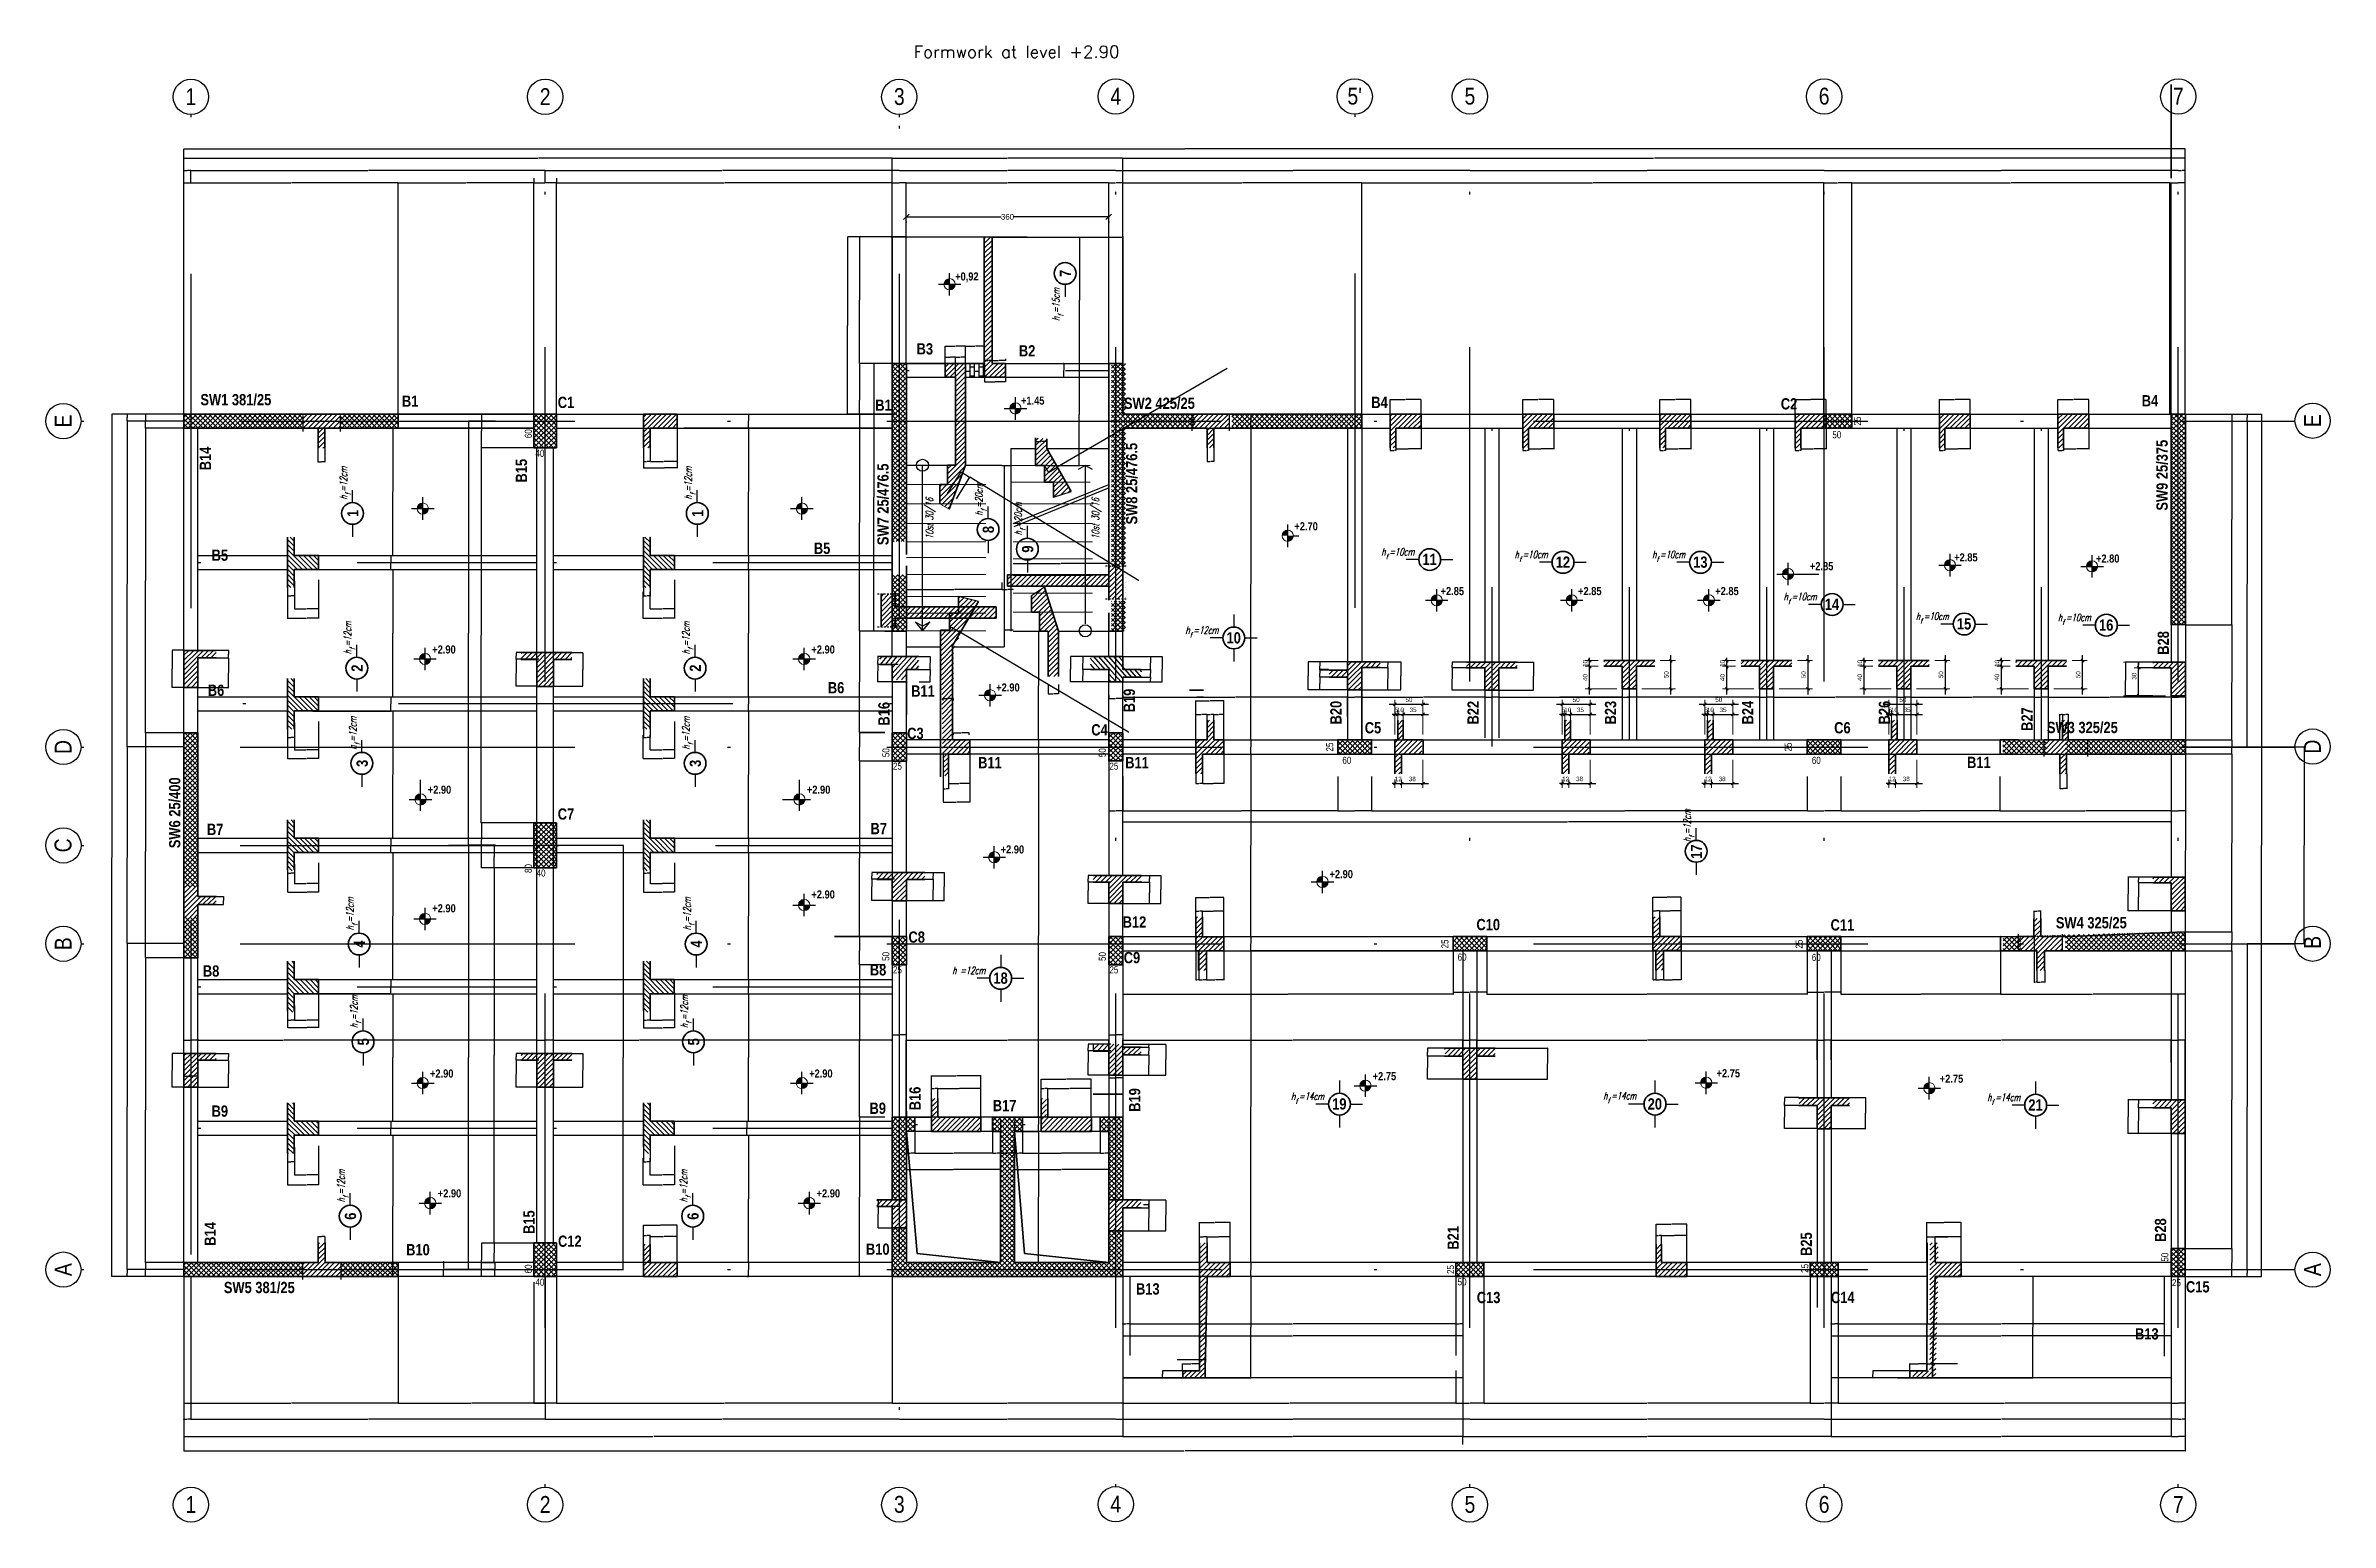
# Model space of a CAD drawing. Header units: millimetres. Extents: x 62 to 4126, y 148 to 2776.
import ezdxf

# ---------------------------------------------------------------- set-up
doc = ezdxf.new("R2010")
doc.units = ezdxf.units.MM
for name, pattern in [('ACAD_ISO04W100', [30, 24, -3, 0, -3]), ('DASHDOT', [25.4, 12.7, -6.35, 0, -6.35]), ('Dashed', [282.222223, 141.111112, -141.111112]), ('Solid Line copy-002', [1150, 5, -278.333333, 595, -271.666667])]:
    doc.linetypes.add(name, pattern=pattern)
for name, color, linetype, lineweight in [('! Plochi sech', 210, 'Continuous', 25), ('!Armirovka', 210, 'Continuous', 35), ('!Column', 10, 'Continuous', 50), ('!Dimension', 70, 'Continuous', 25), ('!Hatch', 70, 'Continuous', 25), ('!Hf', 132, 'Continuous', 25), ('025', 1, 'Continuous', 13), ('035', 30, 'Continuous', 30), ('Osi', 70, 'DASHDOT', 25)]:
    doc.layers.add(name, color=color, linetype=linetype, lineweight=lineweight)
for name, color, linetype in [('A-COL', 7, 'Continuous'), ('layer 1', 7, 'Continuous'), ('text', 7, 'Continuous')]:
    doc.layers.add(name, color=color, linetype=linetype)
doc.styles.add('GENERATED_STYLE_2', font='ARIALN.TTF')
doc.styles.add('GENERATED_STYLE_3', font='ARIALNB.TTF')
doc.styles.add('SIMPLEX', font='SIMPLEX')
doc.styles.get("Standard").update_dxf_attribs({"font": 'arial.ttf'})
doc.styles.add('АRM_nadpis', font='simplex.shx', dxfattribs={"width": 0.7, "oblique": 15})
doc.dimstyles.new('Copy of Standard', dxfattribs={"dimtxt": 10, "dimasz": 10, "dimexe": 1.25, "dimexo": 0.625, "dimtad": 1, "dimdec": 0, "dimtxsty": 'Standard', "dimblk": 'OBLIQUE', "dimcen": 2.5, "dimazin": 3, "dimtfac": 1, "dimtdec": 0, "dimtmove": 0, "dimatfit": 3})
doc.dimstyles.get("Standard").update_dxf_attribs({"dimtxt": 2.5, "dimasz": 2.5, "dimexe": 1.25, "dimexo": 0.625, "dimtad": 1, "dimtxsty": 'Standard', "dimcen": 2.5, "dimazin": 3, "dimtfac": 1, "dimtmove": 0, "dimatfit": 3})
pattern_1 = [(90, (-894949.693, -493259.681), (-8, 5e-16), []), (180, (-894949.693, -493259.681), (-8, -8), [8, -8])]
pattern_2 = [(45, (-880292.8607, -482865.8936), (-4.419417382, 4.419417382), [])]
pattern_3 = [(45, (-895032.5183, -493259.683), (-4.419417382, 4.419417382), [])]
pattern_4 = [(45, (-899979.781, -513330.7817), (-4.419417382, 4.419417382), [])]
pattern_5 = [(45, (-881471.392, -482559.763), (-4.419417382, 4.419417382), [])]

# ---------------------------------------------------------------- blocks, each defined once
blk = doc.blocks.new('*D2192')
at = {"layer": '!Dimension', "color": 0, "lineweight": -2}
for p, q in [((1605.3, 2210.7), (1535, 2210.7)), ((1535.2, 2210.5), (1535.2, 1972.6)), ((1535.2, 1734.3), (1535.2, 1972.2)), ((1583.8, 1734.2), (1535, 1734.2))]:
    blk.add_line(p, q, dxfattribs=at)
at = {"layer": '!Dimension', "color": 0}
for points in [[(1535.2, 2210.5), (1535.2, 2210.5), (1535.2, 2210.7)], [(1535.2, 1734.3), (1535.2, 1734.3), (1535.2, 1734.2)]]:
    blk.add_solid(points, dxfattribs=at)
at = {"layer": 'Defpoints', "color": 0}
for p in [(1535.2, 2210.7), (1605.4, 2210.7), (1583.9, 1734.2)]:
    blk.add_point(p, dxfattribs=at)
at = {"layer": '!Dimension', "color": 0, "insert": (1535.2, 1972.4), "char_height": 0.18, "attachment_point": 5}
blk.add_mtext('\\A1;476.5000', dxfattribs=at)
blk = doc.blocks.new('*D2193')
at = {"layer": '!Dimension', "color": 0, "lineweight": -2}
for p, q in [((1579.8, 2435.7), (1509.2, 2435.7)), ((1509.4, 2435.5), (1509.4, 2323.3)), ((1509.4, 2210.8), (1509.4, 2323)), ((1579.8, 2210.7), (1509.2, 2210.7))]:
    blk.add_line(p, q, dxfattribs=at)
at = {"layer": '!Dimension', "color": 0}
for points in [[(1509.4, 2435.5), (1509.4, 2435.5), (1509.4, 2435.7)], [(1509.4, 2210.8), (1509.4, 2210.8), (1509.4, 2210.7)]]:
    blk.add_solid(points, dxfattribs=at)
at = {"layer": 'Defpoints', "color": 0}
for p in [(1509.4, 2435.7), (1579.9, 2435.7), (1579.9, 2210.7)]:
    blk.add_point(p, dxfattribs=at)
at = {"layer": '!Dimension', "color": 0, "insert": (1509.4, 2323.2), "char_height": 0.18, "attachment_point": 5}
blk.add_mtext('\\A1;225.0000', dxfattribs=at)
blk = doc.blocks.new('*D2194')
at = {"layer": '!Dimension', "color": 0, "lineweight": -2}
for p, q in [((1592.8, 2435.7), (1488.2, 2435.7)), ((1488.4, 2435.5), (1488.4, 2278.3)), ((1488.4, 2120.8), (1488.4, 2278)), ((1567.8, 2120.7), (1488.2, 2120.7))]:
    blk.add_line(p, q, dxfattribs=at)
at = {"layer": '!Dimension', "color": 0}
for points in [[(1488.4, 2435.5), (1488.4, 2435.5), (1488.4, 2435.7)], [(1488.4, 2120.8), (1488.4, 2120.8), (1488.4, 2120.7)]]:
    blk.add_solid(points, dxfattribs=at)
at = {"layer": 'Defpoints', "color": 0}
for p in [(1592.9, 2435.7), (1488.4, 2120.7), (1567.9, 2120.7)]:
    blk.add_point(p, dxfattribs=at)
at = {"layer": '!Dimension', "color": 0, "insert": (1488.4, 2278.2), "char_height": 0.18, "attachment_point": 5}
blk.add_mtext('\\A1;315.0000', dxfattribs=at)
blk = doc.blocks.new('*D2195')
at = {"layer": '!Dimension', "color": 0, "lineweight": -2}
for p, q in [((1592.9, 863.6), (1592.9, 805.2)), ((1607.9, 863.6), (1607.9, 805.2)), ((1593.1, 805.4), (1599.9, 805.4)), ((1607.7, 805.4), (1600.9, 805.4))]:
    blk.add_line(p, q, dxfattribs=at)
at = {"layer": '!Dimension', "color": 0}
for points in [[(1593.1, 805.4), (1593.1, 805.4), (1592.9, 805.4)], [(1607.7, 805.4), (1607.7, 805.4), (1607.9, 805.4)]]:
    blk.add_solid(points, dxfattribs=at)
at = {"layer": 'Defpoints', "color": 0}
for p in [(1592.9, 863.7), (1607.9, 863.7), (1607.9, 805.4)]:
    blk.add_point(p, dxfattribs=at)
at = {"layer": '!Dimension', "color": 0, "insert": (1600.4, 805.4), "char_height": 0.18, "attachment_point": 5}
blk.add_mtext('\\A1;15.0000', dxfattribs=at)
blk = doc.blocks.new('*D2196')
at = {"layer": '!Dimension', "color": 0, "lineweight": -2}
for p, q in [((1607.9, 863.6), (1607.9, 805.2)), ((1746.4, 863.6), (1746.4, 805.2)), ((1608.1, 805.4), (1676.6, 805.4)), ((1746.2, 805.4), (1677.7, 805.4))]:
    blk.add_line(p, q, dxfattribs=at)
at = {"layer": '!Dimension', "color": 0}
for points in [[(1608.1, 805.4), (1608.1, 805.4), (1607.9, 805.4)], [(1746.2, 805.4), (1746.2, 805.4), (1746.4, 805.4)]]:
    blk.add_solid(points, dxfattribs=at)
at = {"layer": 'Defpoints', "color": 0}
for p in [(1607.9, 863.7), (1746.4, 863.7), (1746.4, 805.4)]:
    blk.add_point(p, dxfattribs=at)
at = {"layer": '!Dimension', "color": 0, "insert": (1677.2, 805.4), "char_height": 0.18, "attachment_point": 5}
blk.add_mtext('\\A1;138.5000', dxfattribs=at)
blk = doc.blocks.new('*D2197')
at = {"layer": '!Dimension', "color": 0, "lineweight": -2}
for p, q in [((1746.4, 863.6), (1746.4, 805.2)), ((1760.4, 863.6), (1760.4, 805.2)), ((1746.6, 805.4), (1752.9, 805.4)), ((1760.2, 805.4), (1753.9, 805.4))]:
    blk.add_line(p, q, dxfattribs=at)
at = {"layer": '!Dimension', "color": 0}
for points in [[(1746.6, 805.4), (1746.6, 805.4), (1746.4, 805.4)], [(1760.2, 805.4), (1760.2, 805.4), (1760.4, 805.4)]]:
    blk.add_solid(points, dxfattribs=at)
at = {"layer": 'Defpoints', "color": 0}
for p in [(1746.4, 863.7), (1760.4, 863.7), (1760.4, 805.4)]:
    blk.add_point(p, dxfattribs=at)
at = {"layer": '!Dimension', "color": 0, "insert": (1753.4, 805.4), "char_height": 0.18, "attachment_point": 5}
blk.add_mtext('\\A1;14.0000', dxfattribs=at)
blk = doc.blocks.new('*D2198')
at = {"layer": '!Dimension', "color": 0, "lineweight": -2}
for p, q in [((1785.4, 863.6), (1785.4, 805.2)), ((1799.4, 863.6), (1799.4, 805.2)), ((1785.6, 805.4), (1791.9, 805.4)), ((1799.2, 805.4), (1792.9, 805.4))]:
    blk.add_line(p, q, dxfattribs=at)
at = {"layer": '!Dimension', "color": 0}
for points in [[(1785.6, 805.4), (1785.6, 805.4), (1785.4, 805.4)], [(1799.2, 805.4), (1799.2, 805.4), (1799.4, 805.4)]]:
    blk.add_solid(points, dxfattribs=at)
at = {"layer": 'Defpoints', "color": 0}
for p in [(1785.4, 863.7), (1799.4, 863.7), (1799.4, 805.4)]:
    blk.add_point(p, dxfattribs=at)
at = {"layer": '!Dimension', "color": 0, "insert": (1792.4, 805.4), "char_height": 0.18, "attachment_point": 5}
blk.add_mtext('\\A1;14.0000', dxfattribs=at)
blk = doc.blocks.new('*D2199')
at = {"layer": '!Dimension', "color": 0, "lineweight": -2}
for p, q in [((1799.4, 863.6), (1799.4, 805.2)), ((1937.9, 863.1), (1937.9, 805.2)), ((1799.6, 805.4), (1868.1, 805.4)), ((1937.7, 805.4), (1869.2, 805.4))]:
    blk.add_line(p, q, dxfattribs=at)
at = {"layer": '!Dimension', "color": 0}
for points in [[(1799.6, 805.4), (1799.6, 805.4), (1799.4, 805.4)], [(1937.7, 805.4), (1937.7, 805.4), (1937.9, 805.4)]]:
    blk.add_solid(points, dxfattribs=at)
at = {"layer": 'Defpoints', "color": 0}
for p in [(1799.4, 863.7), (1937.9, 863.2), (1937.9, 805.4)]:
    blk.add_point(p, dxfattribs=at)
at = {"layer": '!Dimension', "color": 0, "insert": (1868.7, 805.4), "char_height": 0.18, "attachment_point": 5}
blk.add_mtext('\\A1;138.5000', dxfattribs=at)
blk = doc.blocks.new('*D2200')
at = {"layer": '!Dimension', "color": 0, "lineweight": -2}
for p, q in [((1937.9, 863.1), (1937.9, 805.2)), ((1952.9, 863.1), (1952.9, 805.2)), ((1938.1, 805.4), (1944.9, 805.4)), ((1952.7, 805.4), (1945.9, 805.4))]:
    blk.add_line(p, q, dxfattribs=at)
at = {"layer": '!Dimension', "color": 0}
for points in [[(1938.1, 805.4), (1938.1, 805.4), (1937.9, 805.4)], [(1952.7, 805.4), (1952.7, 805.4), (1952.9, 805.4)]]:
    blk.add_solid(points, dxfattribs=at)
at = {"layer": 'Defpoints', "color": 0}
for p in [(1937.9, 863.2), (1952.9, 863.2), (1952.9, 805.4)]:
    blk.add_point(p, dxfattribs=at)
at = {"layer": '!Dimension', "color": 0, "insert": (1945.4, 805.4), "char_height": 0.18, "attachment_point": 5}
blk.add_mtext('\\A1;15.0000', dxfattribs=at)
blk = doc.blocks.new('*D2201')
at = {"layer": '!Dimension', "color": 0, "lineweight": -2}
for p, q in [((1760.4, 863.6), (1760.4, 805.2)), ((1785.4, 863.6), (1785.4, 805.2)), ((1760.6, 805.4), (1772.4, 805.4)), ((1785.2, 805.4), (1773.4, 805.4))]:
    blk.add_line(p, q, dxfattribs=at)
at = {"layer": '!Dimension', "color": 0}
for points in [[(1760.6, 805.4), (1760.6, 805.4), (1760.4, 805.4)], [(1785.2, 805.4), (1785.2, 805.4), (1785.4, 805.4)]]:
    blk.add_solid(points, dxfattribs=at)
at = {"layer": 'Defpoints', "color": 0}
for p in [(1760.4, 863.7), (1785.4, 863.7), (1785.4, 805.4)]:
    blk.add_point(p, dxfattribs=at)
at = {"layer": '!Dimension', "color": 0, "insert": (1772.9, 805.4), "char_height": 0.18, "attachment_point": 5}
blk.add_mtext('\\A1;25.0000', dxfattribs=at)
blk = doc.blocks.new('*D2202')
at = {"layer": '!Dimension', "color": 0, "lineweight": -2}
for p, q in [((1592.9, 863.6), (1592.9, 776)), ((1760.4, 863.6), (1760.4, 776)), ((1593.1, 776.2), (1676, 776.2)), ((1760.2, 776.2), (1677.3, 776.2))]:
    blk.add_line(p, q, dxfattribs=at)
at = {"layer": '!Dimension', "color": 0}
for points in [[(1593.1, 776.2), (1593.1, 776.1), (1592.9, 776.2)], [(1760.2, 776.1), (1760.2, 776.2), (1760.4, 776.2)]]:
    blk.add_solid(points, dxfattribs=at)
at = {"layer": 'Defpoints', "color": 0}
for p in [(1592.9, 863.7), (1760.4, 863.7), (1760.4, 776.2)]:
    blk.add_point(p, dxfattribs=at)
at = {"layer": '!Dimension', "color": 0, "insert": (1676.7, 776.2), "char_height": 0.18, "attachment_point": 5}
blk.add_mtext('\\A1;{\\Ftxt,bigfont|c204;167.5000}', dxfattribs=at)
blk = doc.blocks.new('*D2203')
at = {"layer": '!Dimension', "color": 0, "lineweight": -2}
for p, q in [((1785.4, 863.6), (1785.4, 776)), ((1952.9, 863.1), (1952.9, 776)), ((1785.6, 776.2), (1868.6, 776.2)), ((1952.7, 776.2), (1869.7, 776.2))]:
    blk.add_line(p, q, dxfattribs=at)
at = {"layer": '!Dimension', "color": 0}
for points in [[(1785.6, 776.2), (1785.6, 776.1), (1785.4, 776.2)], [(1952.7, 776.1), (1952.7, 776.2), (1952.9, 776.2)]]:
    blk.add_solid(points, dxfattribs=at)
at = {"layer": 'Defpoints', "color": 0}
for p in [(1785.4, 863.7), (1952.9, 863.2), (1952.9, 776.2)]:
    blk.add_point(p, dxfattribs=at)
at = {"layer": '!Dimension', "color": 0, "insert": (1869.2, 776.2), "char_height": 0.18, "attachment_point": 5}
blk.add_mtext('\\A1;167.5000', dxfattribs=at)
blk = doc.blocks.new('*D2204')
at = {"layer": '!Dimension', "color": 0, "lineweight": -2}
for p, q in [((1567.8, 610.7), (1311.7, 610.7)), ((1311.9, 610.5), (1311.9, 598.3)), ((1309, 585.7), (1312.1, 585.7)), ((1311.9, 585.8), (1311.9, 598))]:
    blk.add_line(p, q, dxfattribs=at)
at = {"layer": '!Dimension', "color": 0}
for points in [[(1311.9, 610.5), (1311.9, 610.5), (1311.9, 610.7)], [(1311.9, 585.8), (1311.9, 585.8), (1311.9, 585.7)]]:
    blk.add_solid(points, dxfattribs=at)
at = {"layer": 'Defpoints', "color": 0}
for p in [(1311.9, 610.7), (1567.9, 610.7), (1308.9, 585.7)]:
    blk.add_point(p, dxfattribs=at)
at = {"layer": '!Dimension', "color": 0, "insert": (1311.9, 598.2), "char_height": 0.18, "attachment_point": 5}
blk.add_mtext('\\A1;25.0000', dxfattribs=at)
blk = doc.blocks.new('*D2205')
at = {"layer": '!Dimension', "color": 0, "lineweight": -2}
for p, q in [((471.5, 2120.7), (1312.1, 2120.7)), ((1311.9, 2120.5), (1311.9, 2108.3)), ((1185.5, 2095.7), (1312.1, 2095.7)), ((1311.9, 2095.8), (1311.9, 2108))]:
    blk.add_line(p, q, dxfattribs=at)
at = {"layer": '!Dimension', "color": 0}
for points in [[(1311.9, 2120.5), (1311.9, 2120.5), (1311.9, 2120.7)], [(1311.9, 2095.8), (1311.9, 2095.8), (1311.9, 2095.7)]]:
    blk.add_solid(points, dxfattribs=at)
at = {"layer": 'Defpoints', "color": 0}
for p in [(471.4, 2120.7), (1311.9, 2120.7), (1185.4, 2095.7)]:
    blk.add_point(p, dxfattribs=at)
at = {"layer": '!Dimension', "color": 0, "insert": (1311.9, 2108.2), "char_height": 0.18, "attachment_point": 5}
blk.add_mtext('\\A1;25.0000', dxfattribs=at)
blk = doc.blocks.new('*D2206')
at = {"layer": '!Dimension', "color": 0, "lineweight": -2}
for p, q in [((1799.5, 844.2), (1828.1, 844.2)), ((1827.9, 844), (1827.9, 727.6)), ((1827.9, 610.8), (1827.9, 727.2)), ((1799.5, 610.7), (1828.1, 610.7))]:
    blk.add_line(p, q, dxfattribs=at)
at = {"layer": '!Dimension', "color": 0}
for points in [[(1827.9, 844), (1827.9, 844), (1827.9, 844.2)], [(1827.9, 610.8), (1827.9, 610.8), (1827.9, 610.7)]]:
    blk.add_solid(points, dxfattribs=at)
at = {"layer": 'Defpoints', "color": 0}
for p in [(1799.4, 844.2), (1799.4, 610.7), (1827.9, 610.7)]:
    blk.add_point(p, dxfattribs=at)
at = {"layer": '!Dimension', "color": 0, "insert": (1827.9, 727.4), "char_height": 0.18, "attachment_point": 5}
blk.add_mtext('\\A1;234', dxfattribs=at)
blk = doc.blocks.new('*D2207')
at = {"layer": '!Dimension', "color": 0, "lineweight": -2}
for p, q in [((1827.8, 869.2), (1827.7, 869.2)), ((1827.9, 869), (1827.9, 856.8)), ((1827.9, 844.3), (1827.9, 856.5)), ((1827.8, 844.2), (1827.7, 844.2))]:
    blk.add_line(p, q, dxfattribs=at)
at = {"layer": '!Dimension', "color": 0}
for points in [[(1827.9, 869), (1827.9, 869), (1827.9, 869.2)], [(1827.9, 844.3), (1827.9, 844.3), (1827.9, 844.2)]]:
    blk.add_solid(points, dxfattribs=at)
at = {"layer": 'Defpoints', "color": 0}
for p in [(1827.9, 869.2), (1827.9, 869.2), (1827.9, 844.2)]:
    blk.add_point(p, dxfattribs=at)
at = {"layer": '!Dimension', "color": 0, "insert": (1827.9, 856.7), "char_height": 0.18, "attachment_point": 5}
blk.add_mtext('\\A1;25', dxfattribs=at)
blk = doc.blocks.new('*D2208')
at = {"layer": '!Dimension', "color": 0, "lineweight": -2}
for p, q in [((1827.8, 1515.7), (1827.7, 1515.7)), ((1827.9, 1515.5), (1827.9, 1192.6)), ((1827.9, 869.3), (1827.9, 1192.2)), ((1827.8, 869.2), (1827.7, 869.2))]:
    blk.add_line(p, q, dxfattribs=at)
at = {"layer": '!Dimension', "color": 0}
for points in [[(1827.9, 1515.5), (1827.9, 1515.5), (1827.9, 1515.7)], [(1827.9, 869.3), (1827.9, 869.3), (1827.9, 869.2)]]:
    blk.add_solid(points, dxfattribs=at)
at = {"layer": 'Defpoints', "color": 0}
for p in [(1827.9, 1515.7), (1827.9, 1515.7), (1827.9, 869.2)]:
    blk.add_point(p, dxfattribs=at)
at = {"layer": '!Dimension', "color": 0, "insert": (1827.9, 1192.4), "char_height": 0.18, "attachment_point": 5}
blk.add_mtext('\\A1;646.5000', dxfattribs=at)
blk = doc.blocks.new('*D2209')
at = {"layer": '!Dimension', "color": 0, "lineweight": -2}
for p, q in [((1592.9, 823.2), (1592.9, 1006.8)), ((1593.1, 1006.7), (1772.3, 1006.7)), ((1952.7, 1006.7), (1773.5, 1006.7)), ((1952.9, 977.2), (1952.9, 1006.8))]:
    blk.add_line(p, q, dxfattribs=at)
at = {"layer": '!Dimension', "color": 0}
for points in [[(1593.1, 1006.7), (1593.1, 1006.6), (1592.9, 1006.7)], [(1952.7, 1006.6), (1952.7, 1006.7), (1952.9, 1006.7)]]:
    blk.add_solid(points, dxfattribs=at)
at = {"layer": 'Defpoints', "color": 0}
for p in [(1952.9, 1006.7), (1952.9, 977.2), (1592.9, 823.2)]:
    blk.add_point(p, dxfattribs=at)
at = {"layer": '!Dimension', "color": 0, "insert": (1772.9, 1006.7), "char_height": 0.18, "attachment_point": 5}
blk.add_mtext('\\A1;360.0000', dxfattribs=at)
blk = doc.blocks.new('*D2210')
at = {"layer": '!Dimension', "color": 0, "lineweight": -2}
for p, q in [((1952.9, 1141.1), (1952.9, 939.5)), ((1953.1, 939.7), (1964.9, 939.7)), ((1977.7, 939.7), (1965.9, 939.7)), ((1977.9, 939.6), (1977.9, 939.5))]:
    blk.add_line(p, q, dxfattribs=at)
at = {"layer": '!Dimension', "color": 0}
for points in [[(1953.1, 939.7), (1953.1, 939.6), (1952.9, 939.7)], [(1977.7, 939.6), (1977.7, 939.7), (1977.9, 939.7)]]:
    blk.add_solid(points, dxfattribs=at)
at = {"layer": 'Defpoints', "color": 0}
for p in [(1952.9, 1141.2), (1977.9, 939.7), (1977.9, 939.7)]:
    blk.add_point(p, dxfattribs=at)
at = {"layer": '!Dimension', "color": 0, "insert": (1965.4, 939.7), "char_height": 0.18, "attachment_point": 5}
blk.add_mtext('\\A1;25.0000', dxfattribs=at)
blk = doc.blocks.new('*D2211')
at = {"layer": '!Dimension', "color": 0, "lineweight": -2}
for p, q in [((3842.9, 966.7), (3842.9, 1006.8)), ((3843.1, 1006.7), (3854.9, 1006.7)), ((3867.7, 1006.7), (3855.9, 1006.7)), ((3867.9, 614.2), (3867.9, 1006.8))]:
    blk.add_line(p, q, dxfattribs=at)
at = {"layer": '!Dimension', "color": 0}
for points in [[(3843.1, 1006.7), (3843.1, 1006.6), (3842.9, 1006.7)], [(3867.7, 1006.6), (3867.7, 1006.7), (3867.9, 1006.7)]]:
    blk.add_solid(points, dxfattribs=at)
at = {"layer": 'Defpoints', "color": 0}
for p in [(3867.9, 1006.7), (3842.9, 966.7), (3867.9, 614.2)]:
    blk.add_point(p, dxfattribs=at)
at = {"layer": '!Dimension', "color": 0, "insert": (3855.4, 1006.7), "char_height": 0.18, "attachment_point": 5}
blk.add_mtext('\\A1;25.0000', dxfattribs=at)
blk = doc.blocks.new('*D2212')
at = {"layer": '!Dimension', "color": 0, "lineweight": -2}
for p, q in [((2208.8, 585.7), (2205.7, 585.7)), ((2205.9, 585.5), (2205.9, 495.8)), ((2205.9, 405.8), (2205.9, 495.5)), ((1978, 405.7), (2206.1, 405.7))]:
    blk.add_line(p, q, dxfattribs=at)
at = {"layer": '!Dimension', "color": 0}
for points in [[(2205.9, 585.5), (2205.9, 585.5), (2205.9, 585.7)], [(2205.9, 405.8), (2205.9, 405.8), (2205.9, 405.7)]]:
    blk.add_solid(points, dxfattribs=at)
at = {"layer": 'Defpoints', "color": 0}
for p in [(2205.9, 585.7), (2208.9, 585.7), (1977.9, 405.7)]:
    blk.add_point(p, dxfattribs=at)
at = {"layer": '!Dimension', "color": 0, "insert": (2205.9, 495.7), "char_height": 0.18, "attachment_point": 5}
blk.add_mtext('\\A1;180', dxfattribs=at)
blk = doc.blocks.new('*D2213')
at = {"layer": '!Dimension', "color": 0, "lineweight": -2}
for p, q in [((2205.8, 2120.7), (2205.7, 2120.7)), ((2205.9, 2120.5), (2205.9, 2108.3)), ((2205.8, 2095.7), (2205.7, 2095.7)), ((2205.9, 2095.8), (2205.9, 2108))]:
    blk.add_line(p, q, dxfattribs=at)
at = {"layer": '!Dimension', "color": 0}
for points in [[(2205.9, 2120.5), (2205.9, 2120.5), (2205.9, 2120.7)], [(2205.9, 2095.8), (2205.9, 2095.8), (2205.9, 2095.7)]]:
    blk.add_solid(points, dxfattribs=at)
at = {"layer": 'Defpoints', "color": 0}
for p in [(2205.9, 2120.7), (2205.9, 2120.7), (2205.9, 2095.7)]:
    blk.add_point(p, dxfattribs=at)
at = {"layer": '!Dimension', "color": 0, "insert": (2205.9, 2108.2), "char_height": 0.18, "attachment_point": 5}
blk.add_mtext('\\A1;25.0000', dxfattribs=at)
blk = doc.blocks.new('*D2214')
at = {"layer": '!Dimension', "color": 0, "lineweight": -2}
for p, q in [((1554.8, 1734.2), (1509.2, 1734.2)), ((1509.4, 1734), (1509.4, 1644.1)), ((1509.4, 1553.8), (1509.4, 1643.7)), ((1554.8, 1553.7), (1509.2, 1553.7))]:
    blk.add_line(p, q, dxfattribs=at)
at = {"layer": '!Dimension', "color": 0}
for points in [[(1509.4, 1734), (1509.4, 1734), (1509.4, 1734.2)], [(1509.4, 1553.8), (1509.4, 1553.8), (1509.4, 1553.7)]]:
    blk.add_solid(points, dxfattribs=at)
at = {"layer": 'Defpoints', "color": 0}
for p in [(1554.9, 1734.2), (1509.4, 1553.7), (1554.9, 1553.7)]:
    blk.add_point(p, dxfattribs=at)
at = {"layer": '!Dimension', "color": 0, "insert": (1509.4, 1643.9), "char_height": 0.18, "attachment_point": 5}
blk.add_mtext('\\A1;181', dxfattribs=at)
blk = doc.blocks.new('*D2215')
at = {"layer": '!Dimension', "color": 0, "lineweight": -2}
for p, q in [((1554.8, 1553.2), (1509.2, 1553.2)), ((1509.4, 1553), (1509.4, 1528.3)), ((1509.4, 1503.3), (1509.4, 1528)), ((1554.8, 1503.2), (1509.2, 1503.2))]:
    blk.add_line(p, q, dxfattribs=at)
at = {"layer": '!Dimension', "color": 0}
for points in [[(1509.4, 1553), (1509.4, 1553), (1509.4, 1553.2)], [(1509.4, 1503.3), (1509.4, 1503.3), (1509.4, 1503.2)]]:
    blk.add_solid(points, dxfattribs=at)
at = {"layer": 'Defpoints', "color": 0}
for p in [(1554.9, 1553.2), (1509.4, 1503.2), (1554.9, 1503.2)]:
    blk.add_point(p, dxfattribs=at)
at = {"layer": '!Dimension', "color": 0, "insert": (1509.4, 1528.2), "char_height": 0.18, "attachment_point": 5}
blk.add_mtext('\\A1;50.0000', dxfattribs=at)
blk = doc.blocks.new('*D2216')
at = {"layer": '!Dimension', "color": 0, "lineweight": -2}
for p, q in [((1567.8, 1503.2), (1509.2, 1503.2)), ((1509.4, 1503), (1509.4, 1330.7)), ((1509.4, 1190.8), (1509.4, 1330.4)), ((1567.8, 1190.7), (1509.2, 1190.7))]:
    blk.add_line(p, q, dxfattribs=at)
at = {"layer": '!Dimension', "color": 0}
for points in [[(1509.4, 1503), (1509.4, 1503), (1509.4, 1503.2)], [(1509.4, 1190.8), (1509.4, 1190.8), (1509.4, 1190.7)]]:
    blk.add_solid(points, dxfattribs=at)
at = {"layer": 'Defpoints', "color": 0}
for p in [(1567.9, 1503.2), (1509.4, 1190.7), (1567.9, 1190.7)]:
    blk.add_point(p, dxfattribs=at)
at = {"layer": '!Dimension', "color": 0, "insert": (1509.4, 1330.5), "char_height": 0.18, "attachment_point": 5}
blk.add_mtext('\\A1;312.5000', dxfattribs=at)
blk = doc.blocks.new('*D2217')
at = {"layer": '!Dimension', "color": 0, "lineweight": -2}
for p, q in [((1554.8, 1190.7), (1509.4, 1190.7)), ((1509.6, 1190.5), (1509.6, 1165.8)), ((1554.8, 1140.7), (1509.4, 1140.7)), ((1509.6, 1140.8), (1509.6, 1165.5))]:
    blk.add_line(p, q, dxfattribs=at)
at = {"layer": '!Dimension', "color": 0}
for points in [[(1509.6, 1190.5), (1509.5, 1190.5), (1509.6, 1190.7)], [(1509.5, 1140.8), (1509.6, 1140.8), (1509.6, 1140.7)]]:
    blk.add_solid(points, dxfattribs=at)
at = {"layer": 'Defpoints', "color": 0}
for p in [(1509.6, 1190.7), (1554.9, 1190.7), (1554.9, 1140.7)]:
    blk.add_point(p, dxfattribs=at)
at = {"layer": '!Dimension', "color": 0, "insert": (1509.6, 1165.7), "char_height": 0.18, "attachment_point": 5}
blk.add_mtext('\\A1;50.0000', dxfattribs=at)
blk = doc.blocks.new('*D2218')
at = {"layer": '!Dimension', "color": 0, "lineweight": -2}
for p, q in [((1554.8, 869.2), (1509.2, 869.2)), ((1509.4, 869), (1509.4, 727.6)), ((1509.4, 585.8), (1509.4, 727.2)), ((1554.8, 585.7), (1509.2, 585.7))]:
    blk.add_line(p, q, dxfattribs=at)
at = {"layer": '!Dimension', "color": 0}
for points in [[(1509.4, 869), (1509.4, 869), (1509.4, 869.2)], [(1509.4, 585.8), (1509.4, 585.8), (1509.4, 585.7)]]:
    blk.add_solid(points, dxfattribs=at)
at = {"layer": 'Defpoints', "color": 0}
for p in [(1554.9, 869.2), (1509.4, 585.7), (1554.9, 585.7)]:
    blk.add_point(p, dxfattribs=at)
at = {"layer": '!Dimension', "color": 0, "insert": (1509.4, 727.4), "char_height": 0.18, "attachment_point": 5}
blk.add_mtext('\\A1;283.5000', dxfattribs=at)
blk = doc.blocks.new('*D2219')
at = {"layer": '!Dimension', "color": 0, "lineweight": -2}
for p, q in [((930.3, 2120.7), (837.1, 2120.7)), ((837.3, 2120.5), (837.3, 2090.8)), ((837.3, 2060.8), (837.3, 2090.5)), ((930.3, 2060.7), (837.1, 2060.7))]:
    blk.add_line(p, q, dxfattribs=at)
at = {"layer": '!Dimension', "color": 0}
for points in [[(837.3, 2120.5), (837.3, 2120.5), (837.3, 2120.7)], [(837.3, 2060.8), (837.3, 2060.8), (837.3, 2060.7)]]:
    blk.add_solid(points, dxfattribs=at)
at = {"layer": 'Defpoints', "color": 0}
for p in [(930.4, 2120.7), (837.3, 2060.7), (930.4, 2060.7)]:
    blk.add_point(p, dxfattribs=at)
at = {"layer": '!Dimension', "color": 0, "insert": (837.3, 2090.7), "char_height": 0.18, "attachment_point": 5}
blk.add_mtext('\\A1;60.0000', dxfattribs=at)
blk = doc.blocks.new('*D2220')
at = {"layer": '!Dimension', "color": 0, "lineweight": -2}
for p, q in [((930.3, 645.2), (837.1, 645.2)), ((837.3, 645), (837.3, 615.6)), ((837.3, 585.8), (837.3, 615.2)), ((930.3, 585.7), (837.1, 585.7))]:
    blk.add_line(p, q, dxfattribs=at)
at = {"layer": '!Dimension', "color": 0}
for points in [[(837.3, 645), (837.3, 645), (837.3, 645.2)], [(837.3, 585.8), (837.3, 585.8), (837.3, 585.7)]]:
    blk.add_solid(points, dxfattribs=at)
at = {"layer": 'Defpoints', "color": 0}
for p in [(930.4, 645.2), (837.3, 585.7), (930.4, 585.7)]:
    blk.add_point(p, dxfattribs=at)
at = {"layer": '!Dimension', "color": 0, "insert": (837.3, 615.4), "char_height": 0.18, "attachment_point": 5}
blk.add_mtext('\\A1;59.5000', dxfattribs=at)
blk = doc.blocks.new('*D2221')
at = {"layer": '!Dimension', "color": 0, "lineweight": -2}
for p, q in [((307.8, 2120.7), (239.5, 2120.7)), ((239.7, 2120.5), (239.7, 2108.3)), ((307.8, 2095.7), (239.5, 2095.7)), ((239.7, 2095.8), (239.7, 2108))]:
    blk.add_line(p, q, dxfattribs=at)
at = {"layer": '!Dimension', "color": 0}
for points in [[(239.7, 2120.5), (239.7, 2120.5), (239.7, 2120.7)], [(239.7, 2095.8), (239.7, 2095.8), (239.7, 2095.7)]]:
    blk.add_solid(points, dxfattribs=at)
at = {"layer": 'Defpoints', "color": 0}
for p in [(307.9, 2120.7), (239.7, 2095.7), (307.9, 2095.7)]:
    blk.add_point(p, dxfattribs=at)
at = {"layer": '!Dimension', "color": 0, "insert": (239.7, 2108.2), "char_height": 0.18, "attachment_point": 5}
blk.add_mtext('\\A1;25.0000', dxfattribs=at)
blk = doc.blocks.new('*D2222')
at = {"layer": '!Dimension', "color": 0, "lineweight": -2}
for p, q in [((307.8, 2095.7), (239.5, 2095.7)), ((239.7, 2095.5), (239.7, 1824.6)), ((239.7, 1553.3), (239.7, 1824.2)), ((307.8, 1553.2), (239.5, 1553.2))]:
    blk.add_line(p, q, dxfattribs=at)
at = {"layer": '!Dimension', "color": 0}
for points in [[(239.7, 2095.5), (239.7, 2095.5), (239.7, 2095.7)], [(239.7, 1553.3), (239.7, 1553.3), (239.7, 1553.2)]]:
    blk.add_solid(points, dxfattribs=at)
at = {"layer": 'Defpoints', "color": 0}
for p in [(307.9, 2095.7), (239.7, 1553.2), (307.9, 1553.2)]:
    blk.add_point(p, dxfattribs=at)
at = {"layer": '!Dimension', "color": 0, "insert": (239.7, 1824.4), "char_height": 0.18, "attachment_point": 5}
blk.add_mtext('\\A1;542.5000', dxfattribs=at)
blk = doc.blocks.new('*D2223')
at = {"layer": '!Dimension', "color": 0, "lineweight": -2}
for p, q in [((315.8, 1553.2), (239.5, 1553.2)), ((239.7, 1553), (239.7, 1342.4)), ((239.7, 1153.3), (239.7, 1342.1)), ((315.8, 1153.2), (239.5, 1153.2))]:
    blk.add_line(p, q, dxfattribs=at)
at = {"layer": '!Dimension', "color": 0}
for points in [[(239.7, 1553), (239.7, 1553), (239.7, 1553.2)], [(239.7, 1153.3), (239.7, 1153.3), (239.7, 1153.2)]]:
    blk.add_solid(points, dxfattribs=at)
at = {"layer": 'Defpoints', "color": 0}
for p in [(315.9, 1553.2), (239.7, 1153.2), (315.9, 1153.2)]:
    blk.add_point(p, dxfattribs=at)
at = {"layer": '!Dimension', "color": 0, "insert": (239.7, 1342.3), "char_height": 0.18, "attachment_point": 5}
blk.add_mtext('\\A1;400.0000', dxfattribs=at)
blk = doc.blocks.new('*D2224')
at = {"layer": '!Dimension', "color": 0, "lineweight": -2}
for p, q in [((315.8, 1153.2), (239.5, 1153.2)), ((239.7, 1153), (239.7, 882.1)), ((239.7, 610.8), (239.7, 881.7)), ((315.8, 610.7), (239.5, 610.7))]:
    blk.add_line(p, q, dxfattribs=at)
at = {"layer": '!Dimension', "color": 0}
for points in [[(239.7, 1153), (239.7, 1153), (239.7, 1153.2)], [(239.7, 610.8), (239.7, 610.8), (239.7, 610.7)]]:
    blk.add_solid(points, dxfattribs=at)
at = {"layer": 'Defpoints', "color": 0}
for p in [(315.9, 1153.2), (239.7, 610.7), (315.9, 610.7)]:
    blk.add_point(p, dxfattribs=at)
at = {"layer": '!Dimension', "color": 0, "insert": (239.7, 881.9), "char_height": 0.18, "attachment_point": 5}
blk.add_mtext('\\A1;542.5000', dxfattribs=at)
blk = doc.blocks.new('*D2225')
at = {"layer": '!Dimension', "color": 0, "lineweight": -2}
for p, q in [((307.8, 610.7), (239.5, 610.7)), ((239.7, 610.5), (239.7, 598.3)), ((307.8, 585.7), (239.5, 585.7)), ((239.7, 585.8), (239.7, 598))]:
    blk.add_line(p, q, dxfattribs=at)
at = {"layer": '!Dimension', "color": 0}
for points in [[(239.7, 610.5), (239.7, 610.5), (239.7, 610.7)], [(239.7, 585.8), (239.7, 585.8), (239.7, 585.7)]]:
    blk.add_solid(points, dxfattribs=at)
at = {"layer": 'Defpoints', "color": 0}
for p in [(307.9, 610.7), (239.7, 585.7), (307.9, 585.7)]:
    blk.add_point(p, dxfattribs=at)
at = {"layer": '!Dimension', "color": 0, "insert": (239.7, 598.2), "char_height": 0.18, "attachment_point": 5}
blk.add_mtext('\\A1;25.0000', dxfattribs=at)
blk = doc.blocks.new('*D2226')
at = {"layer": '!Dimension', "color": 0, "lineweight": -2}
for p, q in [((307.8, 2108.2), (206.8, 2108.2)), ((207, 2108), (207, 1818.3)), ((207, 1528.3), (207, 1818)), ((307.8, 1528.2), (206.8, 1528.2))]:
    blk.add_line(p, q, dxfattribs=at)
at = {"layer": '!Dimension', "color": 0}
for points in [[(207, 2108), (207, 2108), (207, 2108.2)], [(207, 1528.3), (207, 1528.3), (207, 1528.2)]]:
    blk.add_solid(points, dxfattribs=at)
at = {"layer": 'Defpoints', "color": 0}
for p in [(307.9, 2108.2), (207, 1528.2), (307.9, 1528.2)]:
    blk.add_point(p, dxfattribs=at)
at = {"layer": '!Dimension', "color": 0, "insert": (207, 1818.2), "char_height": 0.18, "attachment_point": 5}
blk.add_mtext('\\A1;580.0000', dxfattribs=at)
blk = doc.blocks.new('*D2227')
at = {"layer": '!Dimension', "color": 0, "lineweight": -2}
for p, q in [((307.8, 1528.2), (206.8, 1528.2)), ((207, 1528), (207, 1331.4)), ((207, 1178.3), (207, 1331.1)), ((297.8, 1178.2), (206.8, 1178.2))]:
    blk.add_line(p, q, dxfattribs=at)
at = {"layer": '!Dimension', "color": 0}
for points in [[(207, 1528), (206.9, 1528), (207, 1528.2)], [(206.9, 1178.3), (207, 1178.3), (207, 1178.2)]]:
    blk.add_solid(points, dxfattribs=at)
at = {"layer": 'Defpoints', "color": 0}
for p in [(307.9, 1528.2), (207, 1178.2), (297.9, 1178.2)]:
    blk.add_point(p, dxfattribs=at)
at = {"layer": '!Dimension', "color": 0, "insert": (207, 1331.2), "char_height": 0.18, "attachment_point": 5}
blk.add_mtext('\\A1;350.0000', dxfattribs=at)
blk = doc.blocks.new('*D2228')
at = {"layer": '!Dimension', "color": 0, "lineweight": -2}
for p, q in [((1952.9, 1619.6), (1952.9, 1614.5)), ((1953.1, 1614.7), (1964.9, 1614.7)), ((1977.7, 1614.7), (1965.9, 1614.7)), ((1977.9, 1619.6), (1977.9, 1614.5))]:
    blk.add_line(p, q, dxfattribs=at)
at = {"layer": '!Dimension', "color": 0}
for points in [[(1953.1, 1614.7), (1953.1, 1614.7), (1952.9, 1614.7)], [(1977.7, 1614.7), (1977.7, 1614.7), (1977.9, 1614.7)]]:
    blk.add_solid(points, dxfattribs=at)
at = {"layer": 'Defpoints', "color": 0}
for p in [(1952.9, 1619.7), (1977.9, 1619.7), (1977.9, 1614.7)]:
    blk.add_point(p, dxfattribs=at)
at = {"layer": '!Dimension', "color": 0, "insert": (1965.4, 1614.7), "char_height": 0.18, "attachment_point": 5}
blk.add_mtext('\\A1;25.0000', dxfattribs=at)
blk = doc.blocks.new('*D2229')
at = {"layer": '!Dimension', "color": 0, "lineweight": -2}
for p, q in [((3842.9, 1616.7), (3842.9, 1616.9)), ((3843.1, 1616.8), (3854.9, 1616.8)), ((3867.7, 1616.8), (3855.9, 1616.8)), ((3867.9, 1616.7), (3867.9, 1616.9))]:
    blk.add_line(p, q, dxfattribs=at)
at = {"layer": '!Dimension', "color": 0}
for points in [[(3843.1, 1616.8), (3843.1, 1616.7), (3842.9, 1616.8)], [(3867.7, 1616.7), (3867.7, 1616.8), (3867.9, 1616.8)]]:
    blk.add_solid(points, dxfattribs=at)
at = {"layer": 'Defpoints', "color": 0}
for p in [(3842.9, 1616.7), (3867.9, 1616.8), (3867.9, 1616.7)]:
    blk.add_point(p, dxfattribs=at)
at = {"layer": '!Dimension', "color": 0, "insert": (3855.4, 1616.8), "char_height": 0.18, "attachment_point": 5}
blk.add_mtext('\\A1;25.0000', dxfattribs=at)
blk = doc.blocks.new('*D2230')
at = {"layer": '!Dimension', "color": 0, "lineweight": -2}
for p, q in [((1952.9, 1459.6), (1952.9, 1414.4)), ((1977.9, 1459.6), (1977.9, 1414.4)), ((1953.1, 1414.6), (1964.9, 1414.6)), ((1977.7, 1414.6), (1965.9, 1414.6))]:
    blk.add_line(p, q, dxfattribs=at)
at = {"layer": '!Dimension', "color": 0}
for points in [[(1953.1, 1414.6), (1953.1, 1414.6), (1952.9, 1414.6)], [(1977.7, 1414.6), (1977.7, 1414.6), (1977.9, 1414.6)]]:
    blk.add_solid(points, dxfattribs=at)
at = {"layer": 'Defpoints', "color": 0}
for p in [(1952.9, 1459.7), (1977.9, 1459.7), (1977.9, 1414.6)]:
    blk.add_point(p, dxfattribs=at)
at = {"layer": '!Dimension', "color": 0, "insert": (1965.4, 1414.6), "char_height": 0.18, "attachment_point": 5}
blk.add_mtext('\\A1;25.0000', dxfattribs=at)
blk = doc.blocks.new('*D2231')
at = {"layer": '!Dimension', "color": 0, "lineweight": -2}
for p, q in [((1977.9, 1475.6), (1977.9, 1414.4)), ((2360.4, 1475.6), (2360.4, 1414.4))]:
    blk.add_line(p, q, dxfattribs=at)
at = {"layer": '!Dimension', "color": 0, "linetype": 'Continuous', "lineweight": -2}
for p, q in [((1978.1, 1414.6), (2188.4, 1414.6)), ((2360.2, 1414.6), (2189.2, 1414.6))]:
    blk.add_line(p, q, dxfattribs=at)
at = {"layer": '!Dimension', "color": 0}
for points in [[(1978.1, 1414.6), (1978.1, 1414.6), (1977.9, 1414.6)], [(2360.2, 1414.6), (2360.2, 1414.6), (2360.4, 1414.6)]]:
    blk.add_solid(points, dxfattribs=at)
at = {"layer": 'Defpoints', "color": 0}
for p in [(1977.9, 1475.7), (2360.4, 1475.7), (2360.4, 1414.6)]:
    blk.add_point(p, dxfattribs=at)
at = {"layer": '!Dimension', "color": 0, "insert": (2188.8, 1414.6), "char_height": 0.18, "attachment_point": 5}
blk.add_mtext('\\A1;382.5', dxfattribs=at)
blk = doc.blocks.new('*D2232')
at = {"layer": '!Dimension', "color": 0, "lineweight": -2}
for p, q in [((2360.4, 1475.6), (2360.4, 1414.4)), ((2420.4, 1475.6), (2420.4, 1414.4)), ((2360.6, 1414.6), (2389.9, 1414.6)), ((2420.2, 1414.6), (2390.9, 1414.6))]:
    blk.add_line(p, q, dxfattribs=at)
at = {"layer": '!Dimension', "color": 0}
for points in [[(2360.6, 1414.6), (2360.6, 1414.6), (2360.4, 1414.6)], [(2420.2, 1414.6), (2420.2, 1414.6), (2420.4, 1414.6)]]:
    blk.add_solid(points, dxfattribs=at)
at = {"layer": 'Defpoints', "color": 0}
for p in [(2360.4, 1475.7), (2420.4, 1475.7), (2420.4, 1414.6)]:
    blk.add_point(p, dxfattribs=at)
at = {"layer": '!Dimension', "color": 0, "insert": (2390.4, 1414.6), "char_height": 0.18, "attachment_point": 5}
blk.add_mtext('\\A1;60.0000', dxfattribs=at)
blk = doc.blocks.new('*D2233')
at = {"layer": '!Dimension', "color": 0, "lineweight": -2}
for p, q in [((2420.4, 1475.6), (2420.4, 1414.4)), ((3195.4, 1475.6), (3195.4, 1414.4))]:
    blk.add_line(p, q, dxfattribs=at)
at = {"layer": '!Dimension', "color": 0, "linetype": 'Continuous', "lineweight": -2}
for p, q in [((2420.6, 1414.6), (2870.4, 1414.6)), ((3195.2, 1414.6), (2871.2, 1414.6))]:
    blk.add_line(p, q, dxfattribs=at)
at = {"layer": '!Dimension', "color": 0}
for points in [[(2420.6, 1414.6), (2420.6, 1414.6), (2420.4, 1414.6)], [(3195.2, 1414.6), (3195.2, 1414.6), (3195.4, 1414.6)]]:
    blk.add_solid(points, dxfattribs=at)
at = {"layer": 'Defpoints', "color": 0}
for p in [(2420.4, 1475.7), (3195.4, 1475.7), (3195.4, 1414.6)]:
    blk.add_point(p, dxfattribs=at)
at = {"layer": '!Dimension', "color": 0, "insert": (2870.8, 1414.6), "char_height": 0.18, "attachment_point": 5}
blk.add_mtext('\\A1;775.0', dxfattribs=at)
blk = doc.blocks.new('*D2234')
at = {"layer": '!Dimension', "color": 0, "lineweight": -2}
for p, q in [((3195.4, 1475.6), (3195.4, 1414.4)), ((3255.4, 1475.6), (3255.4, 1414.4)), ((3195.6, 1414.6), (3224.9, 1414.6)), ((3255.2, 1414.6), (3225.9, 1414.6))]:
    blk.add_line(p, q, dxfattribs=at)
at = {"layer": '!Dimension', "color": 0}
for points in [[(3195.6, 1414.6), (3195.6, 1414.6), (3195.4, 1414.6)], [(3255.2, 1414.6), (3255.2, 1414.6), (3255.4, 1414.6)]]:
    blk.add_solid(points, dxfattribs=at)
at = {"layer": 'Defpoints', "color": 0}
for p in [(3195.4, 1475.7), (3255.4, 1475.7), (3255.4, 1414.6)]:
    blk.add_point(p, dxfattribs=at)
at = {"layer": '!Dimension', "color": 0, "insert": (3225.4, 1414.6), "char_height": 0.18, "attachment_point": 5}
blk.add_mtext('\\A1;60.0000', dxfattribs=at)
blk = doc.blocks.new('*D2235')
at = {"layer": '!Dimension', "color": 0, "lineweight": -2}
for p, q in [((3255.4, 1475.6), (3255.4, 1414.4)), ((3537.9, 1475.6), (3537.9, 1414.4))]:
    blk.add_line(p, q, dxfattribs=at)
at = {"layer": '!Dimension', "color": 0, "linetype": 'Continuous', "lineweight": -2}
for p, q in [((3255.6, 1414.6), (3396.3, 1414.6)), ((3537.7, 1414.6), (3397.1, 1414.6))]:
    blk.add_line(p, q, dxfattribs=at)
at = {"layer": '!Dimension', "color": 0}
for points in [[(3255.6, 1414.6), (3255.6, 1414.6), (3255.4, 1414.6)], [(3537.7, 1414.6), (3537.7, 1414.6), (3537.9, 1414.6)]]:
    blk.add_solid(points, dxfattribs=at)
at = {"layer": 'Defpoints', "color": 0}
for p in [(3255.4, 1475.7), (3537.9, 1475.7), (3537.9, 1414.6)]:
    blk.add_point(p, dxfattribs=at)
at = {"layer": '!Dimension', "color": 0, "insert": (3396.7, 1414.6), "char_height": 0.18, "attachment_point": 5}
blk.add_mtext('\\A1;282.5', dxfattribs=at)
blk = doc.blocks.new('*D2236')
at = {"layer": '!Dimension', "color": 0, "lineweight": -2}
for p, q in [((3537.9, 1475.6), (3537.9, 1414.4)), ((3842.9, 1475.6), (3842.9, 1414.4)), ((3538.1, 1414.6), (3689.8, 1414.6)), ((3842.7, 1414.6), (3691, 1414.6))]:
    blk.add_line(p, q, dxfattribs=at)
at = {"layer": '!Dimension', "color": 0}
for points in [[(3538.1, 1414.6), (3538.1, 1414.6), (3537.9, 1414.6)], [(3842.7, 1414.6), (3842.7, 1414.6), (3842.9, 1414.6)]]:
    blk.add_solid(points, dxfattribs=at)
at = {"layer": 'Defpoints', "color": 0}
for p in [(3537.9, 1475.7), (3842.9, 1475.7), (3842.9, 1414.6)]:
    blk.add_point(p, dxfattribs=at)
at = {"layer": '!Dimension', "color": 0, "insert": (3690.4, 1414.6), "char_height": 0.18, "attachment_point": 5}
blk.add_mtext('\\A1;305.0000', dxfattribs=at)
blk = doc.blocks.new('*D2237')
at = {"layer": '!Dimension', "color": 0, "lineweight": -2}
for p, q in [((3842.9, 1414.6), (3842.9, 1414.4)), ((3843.1, 1414.6), (3854.9, 1414.6)), ((3867.7, 1414.6), (3855.9, 1414.6)), ((3867.9, 1414.6), (3867.9, 1414.4))]:
    blk.add_line(p, q, dxfattribs=at)
at = {"layer": '!Dimension', "color": 0}
for points in [[(3843.1, 1414.6), (3843.1, 1414.6), (3842.9, 1414.6)], [(3867.7, 1414.6), (3867.7, 1414.6), (3867.9, 1414.6)]]:
    blk.add_solid(points, dxfattribs=at)
at = {"layer": 'Defpoints', "color": 0}
for p in [(3842.9, 1414.7), (3867.9, 1414.7), (3867.9, 1414.6)]:
    blk.add_point(p, dxfattribs=at)
at = {"layer": '!Dimension', "color": 0, "insert": (3855.4, 1414.6), "char_height": 0.18, "attachment_point": 5}
blk.add_mtext('\\A1;25.0000', dxfattribs=at)
blk = doc.blocks.new('*D2238')
at = {"layer": '!Dimension', "color": 0, "lineweight": -2}
for p, q in [((1977.9, 1393.7), (1977.9, 1395)), ((1978.1, 1394.9), (2769.2, 1394.9)), ((3842.7, 1394.9), (2770.6, 1394.9)), ((3842.9, 1393.7), (3842.9, 1395))]:
    blk.add_line(p, q, dxfattribs=at)
at = {"layer": '!Dimension', "color": 0}
for points in [[(1978.1, 1394.9), (1978.1, 1394.8), (1977.9, 1394.9)], [(3842.7, 1394.8), (3842.7, 1394.9), (3842.9, 1394.9)]]:
    blk.add_solid(points, dxfattribs=at)
at = {"layer": 'Defpoints', "color": 0}
for p in [(1977.9, 1393.7), (3842.9, 1394.9), (3842.9, 1393.7)]:
    blk.add_point(p, dxfattribs=at)
at = {"layer": '!Dimension', "color": 0, "insert": (2769.9, 1394.9), "char_height": 0.18, "attachment_point": 5}
blk.add_mtext('\\A1;1865.0000', dxfattribs=at)
blk = doc.blocks.new('*D2239')
at = {"layer": '!Dimension', "color": 0, "lineweight": -2}
for p, q in [((307.8, 2120.7), (179.5, 2120.7)), ((179.6, 2120.5), (179.6, 1331.6)), ((179.6, 585.8), (179.6, 1331.2)), ((307.8, 585.7), (179.5, 585.7))]:
    blk.add_line(p, q, dxfattribs=at)
at = {"layer": '!Dimension', "color": 0}
for points in [[(179.7, 2120.5), (179.6, 2120.5), (179.6, 2120.7)], [(179.6, 585.8), (179.7, 585.8), (179.6, 585.7)]]:
    blk.add_solid(points, dxfattribs=at)
at = {"layer": 'Defpoints', "color": 0}
for p in [(179.6, 2120.7), (307.9, 2120.7), (307.9, 585.7)]:
    blk.add_point(p, dxfattribs=at)
at = {"layer": '!Dimension', "color": 0, "insert": (179.6, 1331.4), "char_height": 0.18, "attachment_point": 5}
blk.add_mtext('\\A1;1535', dxfattribs=at)
blk = doc.blocks.new('*D2240')
at = {"layer": '!Dimension', "color": 0, "lineweight": -2}
for p, q in [((299.8, 2120.7), (206.8, 2120.7)), ((231.8, 2108.2), (206.8, 2108.2))]:
    blk.add_line(p, q, dxfattribs=at)
at = {"layer": '!Dimension', "color": 0, "linetype": 'DASHDOT', "lineweight": -2}
for p, q in [((207, 2120.5), (207, 2114.6)), ((207, 2108.3), (207, 2114.2))]:
    blk.add_line(p, q, dxfattribs=at)
at = {"layer": '!Dimension', "color": 0}
for points in [[(207, 2120.5), (207, 2120.5), (207, 2120.7)], [(207, 2108.3), (207, 2108.3), (207, 2108.2)]]:
    blk.add_solid(points, dxfattribs=at)
at = {"layer": 'Defpoints', "color": 0}
for p in [(207, 2120.7), (299.9, 2120.7), (231.9, 2108.2)]:
    blk.add_point(p, dxfattribs=at)
at = {"layer": '!Dimension', "color": 0, "insert": (207, 2114.4), "char_height": 0.18, "attachment_point": 5}
blk.add_mtext('\\A1;12.5', dxfattribs=at)
blk = doc.blocks.new('*D2241')
at = {"layer": '!Dimension', "color": 0, "lineweight": -2}
for p, q in [((307.9, 2120.7), (307.9, 2532.4)), ((308.1, 2532.2), (497.8, 2532.2)), ((688.7, 2532.2), (499, 2532.2)), ((688.9, 2120.7), (688.9, 2532.4))]:
    blk.add_line(p, q, dxfattribs=at)
at = {"layer": '!Dimension', "color": 0}
for points in [[(308.1, 2532.2), (308.1, 2532.2), (307.9, 2532.2)], [(688.7, 2532.2), (688.7, 2532.2), (688.9, 2532.2)]]:
    blk.add_solid(points, dxfattribs=at)
at = {"layer": 'Defpoints', "color": 0}
for p in [(688.9, 2532.2), (307.9, 2120.7), (688.9, 2120.7)]:
    blk.add_point(p, dxfattribs=at)
at = {"layer": '!Dimension', "color": 0, "insert": (498.4, 2532.2), "char_height": 0.18, "attachment_point": 5}
blk.add_mtext('\\A1;381.0000', dxfattribs=at)
blk = doc.blocks.new('*D2242')
at = {"layer": '!Dimension', "color": 0, "lineweight": -2}
for p, q in [((688.9, 2120.7), (688.9, 2532.4)), ((689.1, 2532.2), (809.1, 2532.2)), ((930.2, 2532.2), (810.3, 2532.2)), ((930.4, 2120.7), (930.4, 2532.4))]:
    blk.add_line(p, q, dxfattribs=at)
at = {"layer": '!Dimension', "color": 0}
for points in [[(689.1, 2532.2), (689.1, 2532.2), (688.9, 2532.2)], [(930.2, 2532.2), (930.2, 2532.2), (930.4, 2532.2)]]:
    blk.add_solid(points, dxfattribs=at)
at = {"layer": 'Defpoints', "color": 0}
for p in [(930.4, 2532.2), (688.9, 2120.7), (930.4, 2120.7)]:
    blk.add_point(p, dxfattribs=at)
at = {"layer": '!Dimension', "color": 0, "insert": (809.7, 2532.2), "char_height": 0.18, "attachment_point": 5}
blk.add_mtext('\\A1;241.5000', dxfattribs=at)
blk = doc.blocks.new('*D2243')
at = {"layer": '!Dimension', "color": 0, "lineweight": -2}
for p, q in [((970.4, 2120.7), (970.4, 2532.4)), ((970.6, 2532.2), (1268.6, 2532.2)), ((1567.7, 2532.2), (1269.8, 2532.2)), ((1567.9, 2120.7), (1567.9, 2532.4))]:
    blk.add_line(p, q, dxfattribs=at)
at = {"layer": '!Dimension', "color": 0}
for points in [[(970.6, 2532.2), (970.6, 2532.2), (970.4, 2532.2)], [(1567.7, 2532.2), (1567.7, 2532.2), (1567.9, 2532.2)]]:
    blk.add_solid(points, dxfattribs=at)
at = {"layer": 'Defpoints', "color": 0}
for p in [(1567.9, 2532.2), (970.4, 2120.7), (1567.9, 2120.7)]:
    blk.add_point(p, dxfattribs=at)
at = {"layer": '!Dimension', "color": 0, "insert": (1269.2, 2532.2), "char_height": 0.18, "attachment_point": 5}
blk.add_mtext('\\A1;597.5000', dxfattribs=at)
blk = doc.blocks.new('*D2244')
at = {"layer": '!Dimension', "color": 0, "lineweight": -2}
for p, q in [((1567.9, 2210.7), (1567.9, 2532.4)), ((1568.1, 2532.2), (1579.9, 2532.2)), ((1592.7, 2532.2), (1580.9, 2532.2)), ((1592.9, 2210.7), (1592.9, 2532.4))]:
    blk.add_line(p, q, dxfattribs=at)
at = {"layer": '!Dimension', "color": 0}
for points in [[(1568.1, 2532.2), (1568.1, 2532.2), (1567.9, 2532.2)], [(1592.7, 2532.2), (1592.7, 2532.2), (1592.9, 2532.2)]]:
    blk.add_solid(points, dxfattribs=at)
at = {"layer": 'Defpoints', "color": 0}
for p in [(1592.9, 2532.2), (1567.9, 2210.7), (1592.9, 2210.7)]:
    blk.add_point(p, dxfattribs=at)
at = {"layer": '!Dimension', "color": 0, "insert": (1580.4, 2532.2), "char_height": 0.18, "attachment_point": 5}
blk.add_mtext('\\A1;25.0000', dxfattribs=at)
blk = doc.blocks.new('*D2245')
at = {"layer": '!Dimension', "color": 0, "lineweight": -2}
for p, q in [((1592.9, 2210.7), (1592.9, 2532.4)), ((1593.1, 2532.2), (1772.3, 2532.2)), ((1952.7, 2532.2), (1773.5, 2532.2)), ((1952.9, 2210.7), (1952.9, 2532.4))]:
    blk.add_line(p, q, dxfattribs=at)
at = {"layer": '!Dimension', "color": 0}
for points in [[(1593.1, 2532.2), (1593.1, 2532.2), (1592.9, 2532.2)], [(1952.7, 2532.2), (1952.7, 2532.2), (1952.9, 2532.2)]]:
    blk.add_solid(points, dxfattribs=at)
at = {"layer": 'Defpoints', "color": 0}
for p in [(1952.9, 2532.2), (1592.9, 2210.7), (1952.9, 2210.7)]:
    blk.add_point(p, dxfattribs=at)
at = {"layer": '!Dimension', "color": 0, "insert": (1772.9, 2532.2), "char_height": 0.18, "attachment_point": 5}
blk.add_mtext('\\A1;360.0000', dxfattribs=at)
blk = doc.blocks.new('*D2246')
at = {"layer": '!Dimension', "color": 0, "lineweight": -2}
for p, q in [((1952.9, 2210.7), (1952.9, 2532.4)), ((1953.1, 2532.2), (1964.9, 2532.2)), ((1977.7, 2532.2), (1965.9, 2532.2)), ((1977.9, 2210.7), (1977.9, 2532.4))]:
    blk.add_line(p, q, dxfattribs=at)
at = {"layer": '!Dimension', "color": 0}
for points in [[(1953.1, 2532.2), (1953.1, 2532.2), (1952.9, 2532.2)], [(1977.7, 2532.2), (1977.7, 2532.2), (1977.9, 2532.2)]]:
    blk.add_solid(points, dxfattribs=at)
at = {"layer": 'Defpoints', "color": 0}
for p in [(1977.9, 2532.2), (1952.9, 2210.7), (1977.9, 2210.7)]:
    blk.add_point(p, dxfattribs=at)
at = {"layer": '!Dimension', "color": 0, "insert": (1965.4, 2532.2), "char_height": 0.18, "attachment_point": 5}
blk.add_mtext('\\A1;25.0000', dxfattribs=at)
blk = doc.blocks.new('*D2247')
at = {"layer": '!Dimension', "color": 0, "lineweight": -2}
for p, q in [((1977.9, 2121.2), (1977.9, 2532.4)), ((1978.1, 2532.2), (2189.8, 2532.2)), ((2402.7, 2532.2), (2191, 2532.2)), ((2402.9, 2121.2), (2402.9, 2532.4))]:
    blk.add_line(p, q, dxfattribs=at)
at = {"layer": '!Dimension', "color": 0}
for points in [[(1978.1, 2532.2), (1978.1, 2532.2), (1977.9, 2532.2)], [(2402.7, 2532.2), (2402.7, 2532.2), (2402.9, 2532.2)]]:
    blk.add_solid(points, dxfattribs=at)
at = {"layer": 'Defpoints', "color": 0}
for p in [(1977.9, 2532.2), (1977.9, 2121.2), (2402.9, 2121.2)]:
    blk.add_point(p, dxfattribs=at)
at = {"layer": '!Dimension', "color": 0, "insert": (2190.4, 2532.2), "char_height": 0.18, "attachment_point": 5}
blk.add_mtext('\\A1;425.0000', dxfattribs=at)
blk = doc.blocks.new('*D2248')
at = {"layer": '!Dimension', "color": 0, "lineweight": -2}
for p, q in [((2402.9, 2121.2), (2402.9, 2532.4)), ((2403.1, 2532.2), (2813.3, 2532.2)), ((3224.7, 2532.2), (2814.5, 2532.2)), ((3224.9, 2101.2), (3224.9, 2532.4))]:
    blk.add_line(p, q, dxfattribs=at)
at = {"layer": '!Dimension', "color": 0}
for points in [[(2403.1, 2532.2), (2403.1, 2532.2), (2402.9, 2532.2)], [(3224.7, 2532.2), (3224.7, 2532.2), (3224.9, 2532.2)]]:
    blk.add_solid(points, dxfattribs=at)
at = {"layer": 'Defpoints', "color": 0}
for p in [(3224.9, 2532.2), (2402.9, 2121.2), (3224.9, 2101.2)]:
    blk.add_point(p, dxfattribs=at)
at = {"layer": '!Dimension', "color": 0, "insert": (2813.9, 2532.2), "char_height": 0.18, "attachment_point": 5}
blk.add_mtext('\\A1;822.0000', dxfattribs=at)
blk = doc.blocks.new('*D2249')
at = {"layer": '!Dimension', "color": 0, "lineweight": -2}
for p, q in [((3224.9, 2101.2), (3224.9, 2532.4)), ((3225.1, 2532.2), (3249.4, 2532.2)), ((3274.7, 2532.2), (3250.4, 2532.2)), ((3274.9, 2101.2), (3274.9, 2532.4))]:
    blk.add_line(p, q, dxfattribs=at)
at = {"layer": '!Dimension', "color": 0}
for points in [[(3225.1, 2532.2), (3225.1, 2532.2), (3224.9, 2532.2)], [(3274.7, 2532.2), (3274.7, 2532.2), (3274.9, 2532.2)]]:
    blk.add_solid(points, dxfattribs=at)
at = {"layer": 'Defpoints', "color": 0}
for p in [(3274.9, 2532.2), (3224.9, 2101.2), (3274.9, 2101.2)]:
    blk.add_point(p, dxfattribs=at)
at = {"layer": '!Dimension', "color": 0, "insert": (3249.9, 2532.2), "char_height": 0.18, "attachment_point": 5}
blk.add_mtext('\\A1;50.0000', dxfattribs=at)
blk = doc.blocks.new('*D2250')
at = {"layer": '!Dimension', "color": 0, "lineweight": -2}
for p, q in [((3274.9, 2101.2), (3274.9, 2532.4)), ((3275.1, 2532.2), (3557.1, 2532.2)), ((3840.2, 2532.2), (3558.3, 2532.2)), ((3840.4, 2121.2), (3840.4, 2532.4))]:
    blk.add_line(p, q, dxfattribs=at)
at = {"layer": '!Dimension', "color": 0}
for points in [[(3275.1, 2532.2), (3275.1, 2532.2), (3274.9, 2532.2)], [(3840.2, 2532.2), (3840.2, 2532.2), (3840.4, 2532.2)]]:
    blk.add_solid(points, dxfattribs=at)
at = {"layer": 'Defpoints', "color": 0}
for p in [(3840.4, 2532.2), (3840.4, 2121.2), (3274.9, 2101.2)]:
    blk.add_point(p, dxfattribs=at)
at = {"layer": '!Dimension', "color": 0, "insert": (3557.7, 2532.2), "char_height": 0.18, "attachment_point": 5}
blk.add_mtext('\\A1;565.5000', dxfattribs=at)
blk = doc.blocks.new('*D2251')
at = {"layer": '!Dimension', "color": 0, "lineweight": -2}
for p, q in [((3842.9, 2121.2), (3842.9, 2532.4)), ((3843.1, 2532.2), (3854.9, 2532.2)), ((3867.7, 2532.2), (3855.9, 2532.2)), ((3867.9, 2121.2), (3867.9, 2532.4))]:
    blk.add_line(p, q, dxfattribs=at)
at = {"layer": '!Dimension', "color": 0}
for points in [[(3843.1, 2532.2), (3843.1, 2532.2), (3842.9, 2532.2)], [(3867.7, 2532.2), (3867.7, 2532.2), (3867.9, 2532.2)]]:
    blk.add_solid(points, dxfattribs=at)
at = {"layer": 'Defpoints', "color": 0}
for p in [(3867.9, 2532.2), (3842.9, 2121.2), (3867.9, 2121.2)]:
    blk.add_point(p, dxfattribs=at)
at = {"layer": '!Dimension', "color": 0, "insert": (3855.4, 2532.2), "char_height": 0.18, "attachment_point": 5}
blk.add_mtext('\\A1;25.0000', dxfattribs=at)
blk = doc.blocks.new('*D2252')
at = {"layer": '!Dimension', "color": 0, "lineweight": -2}
for p, q in [((307.9, 2532.2), (307.9, 2554.4)), ((308.1, 2554.2), (313.8, 2554.2)), ((320.2, 2554.2), (314.5, 2554.2)), ((320.4, 2532.2), (320.4, 2554.4))]:
    blk.add_line(p, q, dxfattribs=at)
at = {"layer": '!Dimension', "color": 0}
for points in [[(308.1, 2554.3), (308.1, 2554.2), (307.9, 2554.2)], [(320.2, 2554.2), (320.2, 2554.3), (320.4, 2554.2)]]:
    blk.add_solid(points, dxfattribs=at)
at = {"layer": 'Defpoints', "color": 0}
for p in [(307.9, 2554.2), (307.9, 2532.2), (320.4, 2532.2)]:
    blk.add_point(p, dxfattribs=at)
at = {"layer": '!Dimension', "color": 0, "insert": (314.2, 2554.2), "char_height": 0.18, "attachment_point": 5}
blk.add_mtext('\\A1;12,5', dxfattribs=at)
blk = doc.blocks.new('*D2253')
at = {"layer": '!Dimension', "color": 0, "lineweight": -2}
for p, q in [((320.4, 2532.2), (320.4, 2554.4)), ((320.6, 2554.2), (634.8, 2554.2)), ((950.2, 2554.2), (636, 2554.2)), ((950.4, 2532.2), (950.4, 2554.4))]:
    blk.add_line(p, q, dxfattribs=at)
at = {"layer": '!Dimension', "color": 0}
for points in [[(320.6, 2554.3), (320.6, 2554.2), (320.4, 2554.2)], [(950.2, 2554.2), (950.2, 2554.3), (950.4, 2554.2)]]:
    blk.add_solid(points, dxfattribs=at)
at = {"layer": 'Defpoints', "color": 0}
for p in [(320.4, 2532.2), (950.4, 2554.2), (950.4, 2532.2)]:
    blk.add_point(p, dxfattribs=at)
at = {"layer": '!Dimension', "color": 0, "insert": (635.4, 2554.2), "char_height": 0.18, "attachment_point": 5}
blk.add_mtext('\\A1;630.0000', dxfattribs=at)
blk = doc.blocks.new('_Oblique')
at = {"color": 0, "linetype": 'ByBlock', "lineweight": -2}
blk.add_line((-0.5, -0.5), (0.5, 0.5), dxfattribs=at)
blk = doc.blocks.new('*D2254')
at = {"layer": '!Dimension', "color": 0, "lineweight": -2}
for p, q in [((320.4, 586.1), (320.4, 331.7)), ((950.4, 585.6), (950.4, 331.7)), ((320.4, 331.9), (634.8, 331.9)), ((950.4, 331.9), (636, 331.9))]:
    blk.add_line(p, q, dxfattribs=at)
at = {"layer": 'Defpoints', "color": 0}
for p in [(320.4, 586.2), (950.4, 585.7), (950.4, 331.9)]:
    blk.add_point(p, dxfattribs=at)
at = {"layer": '!Dimension', "color": 0, "lineweight": -2, "xscale": 0.18, "yscale": 0.18, "zscale": 0.18, "rotation": 180}
blk.add_blockref('_Oblique', (320.4, 331.9), dxfattribs=at)
at = {"layer": '!Dimension', "color": 0, "lineweight": -2, "xscale": 0.18, "yscale": 0.18, "zscale": 0.18}
blk.add_blockref('_Oblique', (950.4, 331.9), dxfattribs=at)
at = {"layer": '!Dimension', "color": 0, "insert": (635.4, 331.9), "char_height": 0.18, "attachment_point": 5}
blk.add_mtext('\\A1;630.0000', dxfattribs=at)
blk = doc.blocks.new('*D2255')
at = {"layer": '!Dimension', "color": 0, "lineweight": -2}
for p, q in [((950.4, 2554.2), (950.4, 2554.4)), ((950.6, 2554.2), (1264.8, 2554.2)), ((1580.2, 2554.2), (1266, 2554.2)), ((1580.4, 2554.2), (1580.4, 2554.4))]:
    blk.add_line(p, q, dxfattribs=at)
at = {"layer": '!Dimension', "color": 0}
for points in [[(950.6, 2554.3), (950.6, 2554.2), (950.4, 2554.2)], [(1580.2, 2554.2), (1580.2, 2554.3), (1580.4, 2554.2)]]:
    blk.add_solid(points, dxfattribs=at)
at = {"layer": 'Defpoints', "color": 0}
for p in [(950.4, 2554.2), (1580.4, 2554.2), (1580.4, 2554.2)]:
    blk.add_point(p, dxfattribs=at)
at = {"layer": '!Dimension', "color": 0, "insert": (1265.4, 2554.2), "char_height": 0.18, "attachment_point": 5}
blk.add_mtext('\\A1;630.0000', dxfattribs=at)
blk = doc.blocks.new('*D2256')
at = {"layer": '!Dimension', "color": 0, "lineweight": -2}
for p, q in [((1580.4, 2554.2), (1580.4, 2554.4)), ((1580.6, 2554.2), (1772.3, 2554.2)), ((1965.2, 2554.2), (1773.5, 2554.2)), ((1965.4, 2554.2), (1965.4, 2554.4))]:
    blk.add_line(p, q, dxfattribs=at)
at = {"layer": '!Dimension', "color": 0}
for points in [[(1580.6, 2554.3), (1580.6, 2554.2), (1580.4, 2554.2)], [(1965.2, 2554.2), (1965.2, 2554.3), (1965.4, 2554.2)]]:
    blk.add_solid(points, dxfattribs=at)
at = {"layer": 'Defpoints', "color": 0}
for p in [(1580.4, 2554.2), (1965.4, 2554.2), (1965.4, 2554.2)]:
    blk.add_point(p, dxfattribs=at)
at = {"layer": '!Dimension', "color": 0, "insert": (1772.9, 2554.2), "char_height": 0.18, "attachment_point": 5}
blk.add_mtext('\\A1;385.0000', dxfattribs=at)
blk = doc.blocks.new('*D2257')
at = {"layer": '!Dimension', "color": 0, "lineweight": -2}
for p, q in [((1965.4, 2554.2), (1965.4, 2554.4)), ((1965.6, 2554.2), (2280.1, 2554.2)), ((2595.2, 2554.2), (2280.7, 2554.2)), ((2595.4, 2554.2), (2595.4, 2554.4))]:
    blk.add_line(p, q, dxfattribs=at)
at = {"layer": '!Dimension', "color": 0}
for points in [[(1965.6, 2554.3), (1965.6, 2554.2), (1965.4, 2554.2)], [(2595.2, 2554.2), (2595.2, 2554.3), (2595.4, 2554.2)]]:
    blk.add_solid(points, dxfattribs=at)
at = {"layer": 'Defpoints', "color": 0}
for p in [(1965.4, 2554.2), (2595.4, 2554.2), (2595.4, 2554.2)]:
    blk.add_point(p, dxfattribs=at)
at = {"layer": '!Dimension', "color": 0, "insert": (2280.4, 2554.2), "char_height": 0.18, "attachment_point": 5}
blk.add_mtext('\\A1;630', dxfattribs=at)
blk = doc.blocks.new('*D2258')
at = {"layer": '!Dimension', "color": 0, "lineweight": -2}
for p, q in [((2595.4, 2554.2), (2595.4, 2554.4)), ((2595.6, 2554.2), (2910.1, 2554.2)), ((3225.2, 2554.2), (2910.7, 2554.2)), ((3225.4, 2554.2), (3225.4, 2554.4))]:
    blk.add_line(p, q, dxfattribs=at)
at = {"layer": '!Dimension', "color": 0}
for points in [[(2595.6, 2554.3), (2595.6, 2554.2), (2595.4, 2554.2)], [(3225.2, 2554.2), (3225.2, 2554.3), (3225.4, 2554.2)]]:
    blk.add_solid(points, dxfattribs=at)
at = {"layer": 'Defpoints', "color": 0}
for p in [(2595.4, 2554.2), (3225.4, 2554.2), (3225.4, 2554.2)]:
    blk.add_point(p, dxfattribs=at)
at = {"layer": '!Dimension', "color": 0, "insert": (2910.4, 2554.2), "char_height": 0.18, "attachment_point": 5}
blk.add_mtext('\\A1;630', dxfattribs=at)
blk = doc.blocks.new('*D2259')
at = {"layer": '!Dimension', "color": 0, "lineweight": -2}
for p, q in [((3225.4, 2554.2), (3225.4, 2554.4)), ((3225.6, 2554.2), (3540.1, 2554.2)), ((3855.2, 2554.2), (3540.7, 2554.2)), ((3855.4, 2554.2), (3855.4, 2554.4))]:
    blk.add_line(p, q, dxfattribs=at)
at = {"layer": '!Dimension', "color": 0}
for points in [[(3225.6, 2554.3), (3225.6, 2554.2), (3225.4, 2554.2)], [(3855.2, 2554.2), (3855.2, 2554.3), (3855.4, 2554.2)]]:
    blk.add_solid(points, dxfattribs=at)
at = {"layer": 'Defpoints', "color": 0}
for p in [(3225.4, 2554.2), (3855.4, 2554.2), (3855.4, 2554.2)]:
    blk.add_point(p, dxfattribs=at)
at = {"layer": '!Dimension', "color": 0, "insert": (3540.4, 2554.2), "char_height": 0.18, "attachment_point": 5}
blk.add_mtext('\\A1;630', dxfattribs=at)
blk = doc.blocks.new('*D2260')
at = {"layer": '!Dimension', "color": 0, "lineweight": -2}
for p, q in [((3855.4, 2554.2), (3855.4, 2554.4)), ((3855.6, 2554.2), (3861.1, 2554.2)), ((3867.7, 2554.2), (3862.2, 2554.2)), ((3867.9, 2532.2), (3867.9, 2554.4))]:
    blk.add_line(p, q, dxfattribs=at)
at = {"layer": '!Dimension', "color": 0}
for points in [[(3855.6, 2554.3), (3855.6, 2554.2), (3855.4, 2554.2)], [(3867.7, 2554.2), (3867.7, 2554.3), (3867.9, 2554.2)]]:
    blk.add_solid(points, dxfattribs=at)
at = {"layer": 'Defpoints', "color": 0}
for p in [(3855.4, 2554.2), (3867.9, 2554.2), (3867.9, 2532.2)]:
    blk.add_point(p, dxfattribs=at)
at = {"layer": '!Dimension', "color": 0, "insert": (3861.7, 2554.2), "char_height": 0.18, "attachment_point": 5}
blk.add_mtext('\\A1;12.5000', dxfattribs=at)
blk = doc.blocks.new('*D2261')
at = {"layer": '!Dimension', "color": 0, "lineweight": -2}
for p, q in [((307.9, 2120.2), (307.9, 2576.3)), ((308.1, 2576.1), (937.2, 2576.1)), ((1567.7, 2576.1), (938.6, 2576.1)), ((1567.9, 2130.2), (1567.9, 2576.3))]:
    blk.add_line(p, q, dxfattribs=at)
at = {"layer": '!Dimension', "color": 0}
for points in [[(308.1, 2576.2), (308.1, 2576.1), (307.9, 2576.1)], [(1567.7, 2576.1), (1567.7, 2576.2), (1567.9, 2576.1)]]:
    blk.add_solid(points, dxfattribs=at)
at = {"layer": 'Defpoints', "color": 0}
for p in [(1567.9, 2576.1), (307.9, 2120.2), (1567.9, 2130.2)]:
    blk.add_point(p, dxfattribs=at)
at = {"layer": '!Dimension', "color": 0, "insert": (937.9, 2576.1), "char_height": 0.18, "attachment_point": 5}
blk.add_mtext('\\A1;1260.0000', dxfattribs=at)
blk = doc.blocks.new('*D2262')
at = {"layer": '!Dimension', "color": 0, "lineweight": -2}
for p, q in [((1567.9, 2210.2), (1567.9, 2576.3)), ((1568.1, 2576.1), (1772.3, 2576.1)), ((1977.7, 2576.1), (1773.5, 2576.1)), ((1977.9, 2210.2), (1977.9, 2576.3))]:
    blk.add_line(p, q, dxfattribs=at)
at = {"layer": '!Dimension', "color": 0}
for points in [[(1568.1, 2576.2), (1568.1, 2576.1), (1567.9, 2576.1)], [(1977.7, 2576.1), (1977.7, 2576.2), (1977.9, 2576.1)]]:
    blk.add_solid(points, dxfattribs=at)
at = {"layer": 'Defpoints', "color": 0}
for p in [(1977.9, 2576.1), (1567.9, 2210.2), (1977.9, 2210.2)]:
    blk.add_point(p, dxfattribs=at)
at = {"layer": '!Dimension', "color": 0, "insert": (1772.9, 2576.1), "char_height": 0.18, "attachment_point": 5}
blk.add_mtext('\\A1;410.0000', dxfattribs=at)
blk = doc.blocks.new('*D2263')
at = {"layer": '!Dimension', "color": 0, "lineweight": -2}
for p, q in [((1977.9, 2210.2), (1977.9, 2576.3)), ((1978.1, 2576.1), (2922.2, 2576.1)), ((3867.7, 2576.1), (2923.6, 2576.1)), ((3867.9, 2120.7), (3867.9, 2576.3))]:
    blk.add_line(p, q, dxfattribs=at)
at = {"layer": '!Dimension', "color": 0}
for points in [[(1978.1, 2576.2), (1978.1, 2576.1), (1977.9, 2576.1)], [(3867.7, 2576.1), (3867.7, 2576.2), (3867.9, 2576.1)]]:
    blk.add_solid(points, dxfattribs=at)
at = {"layer": 'Defpoints', "color": 0}
for p in [(3867.9, 2576.1), (1977.9, 2210.2), (3867.9, 2120.7)]:
    blk.add_point(p, dxfattribs=at)
at = {"layer": '!Dimension', "color": 0, "insert": (2922.9, 2576.1), "char_height": 0.18, "attachment_point": 5}
blk.add_mtext('\\A1;1890.0000', dxfattribs=at)
blk = doc.blocks.new('*D2264')
at = {"layer": '!Dimension', "color": 0, "lineweight": -2}
for p, q in [((307.9, 2120.2), (307.9, 2592.5)), ((308.1, 2592.3), (2087.5, 2592.3)), ((3867.7, 2592.3), (2088.3, 2592.3)), ((3867.9, 2120.7), (3867.9, 2592.5))]:
    blk.add_line(p, q, dxfattribs=at)
at = {"layer": '!Dimension', "color": 0}
for points in [[(308.1, 2592.3), (308.1, 2592.3), (307.9, 2592.3)], [(3867.7, 2592.3), (3867.7, 2592.3), (3867.9, 2592.3)]]:
    blk.add_solid(points, dxfattribs=at)
at = {"layer": 'Defpoints', "color": 0}
for p in [(3867.9, 2592.3), (307.9, 2120.2), (3867.9, 2120.7)]:
    blk.add_point(p, dxfattribs=at)
at = {"layer": '!Dimension', "color": 0, "insert": (2087.9, 2592.3), "char_height": 0.18, "attachment_point": 5}
blk.add_mtext('\\A1;3560', dxfattribs=at)
blk = doc.blocks.new('*D2265')
at = {"layer": '!Dimension', "color": 0, "lineweight": -2}
for p, q in [((307.9, 586.1), (307.9, 360.4)), ((688.9, 585.6), (688.9, 360.4)), ((307.9, 360.6), (497.8, 360.6)), ((688.9, 360.6), (499, 360.6))]:
    blk.add_line(p, q, dxfattribs=at)
at = {"layer": 'Defpoints', "color": 0}
for p in [(307.9, 586.2), (688.9, 585.7), (688.9, 360.6)]:
    blk.add_point(p, dxfattribs=at)
at = {"layer": '!Dimension', "color": 0, "lineweight": -2, "xscale": 0.18, "yscale": 0.18, "zscale": 0.18, "rotation": 180}
blk.add_blockref('_Oblique', (307.9, 360.6), dxfattribs=at)
at = {"layer": '!Dimension', "color": 0, "lineweight": -2, "xscale": 0.18, "yscale": 0.18, "zscale": 0.18}
blk.add_blockref('_Oblique', (688.9, 360.6), dxfattribs=at)
at = {"layer": '!Dimension', "color": 0, "insert": (498.4, 360.6), "char_height": 0.18, "attachment_point": 5}
blk.add_mtext('\\A1;381.0000', dxfattribs=at)
blk = doc.blocks.new('*D2266')
at = {"layer": '!Dimension', "color": 0, "lineweight": -2}
for p, q in [((688.9, 576.1), (688.9, 360.4)), ((950.4, 585.6), (950.4, 360.4)), ((688.9, 360.6), (819.1, 360.6)), ((950.4, 360.6), (820.3, 360.6))]:
    blk.add_line(p, q, dxfattribs=at)
at = {"layer": 'Defpoints', "color": 0}
for p in [(688.9, 576.2), (950.4, 585.7), (950.4, 360.6)]:
    blk.add_point(p, dxfattribs=at)
at = {"layer": '!Dimension', "color": 0, "lineweight": -2, "xscale": 0.18, "yscale": 0.18, "zscale": 0.18, "rotation": 180}
blk.add_blockref('_Oblique', (688.9, 360.6), dxfattribs=at)
at = {"layer": '!Dimension', "color": 0, "lineweight": -2, "xscale": 0.18, "yscale": 0.18, "zscale": 0.18}
blk.add_blockref('_Oblique', (950.4, 360.6), dxfattribs=at)
at = {"layer": '!Dimension', "color": 0, "insert": (819.7, 360.6), "char_height": 0.18, "attachment_point": 5}
blk.add_mtext('\\A1;261.5000', dxfattribs=at)
blk = doc.blocks.new('*D2267')
at = {"layer": '!Dimension', "color": 0, "lineweight": -2}
for p, q in [((930.4, 576.1), (930.4, 360.4)), ((970.4, 585.6), (970.4, 360.4)), ((930.6, 360.6), (949.9, 360.6)), ((970.2, 360.6), (950.9, 360.6))]:
    blk.add_line(p, q, dxfattribs=at)
at = {"layer": '!Dimension', "color": 0}
for points in [[(930.6, 360.6), (930.6, 360.6), (930.4, 360.6)], [(970.2, 360.6), (970.2, 360.6), (970.4, 360.6)]]:
    blk.add_solid(points, dxfattribs=at)
at = {"layer": 'Defpoints', "color": 0}
for p in [(930.4, 576.2), (970.4, 585.7), (970.4, 360.6)]:
    blk.add_point(p, dxfattribs=at)
at = {"layer": '!Dimension', "color": 0, "insert": (950.4, 360.6), "char_height": 0.18, "attachment_point": 5}
blk.add_mtext('\\A1;40.0000', dxfattribs=at)
blk = doc.blocks.new('*D2268')
at = {"layer": '!Dimension', "color": 0, "lineweight": -2}
for p, q in [((1567.9, 586.1), (1567.9, 360.4)), ((970.4, 360.6), (970.4, 360.4)), ((970.4, 360.6), (1268.6, 360.6)), ((1567.9, 360.6), (1269.8, 360.6))]:
    blk.add_line(p, q, dxfattribs=at)
at = {"layer": 'Defpoints', "color": 0}
for p in [(1567.9, 586.2), (970.4, 360.7), (1567.9, 360.6)]:
    blk.add_point(p, dxfattribs=at)
at = {"layer": '!Dimension', "color": 0, "lineweight": -2, "xscale": 0.18, "yscale": 0.18, "zscale": 0.18, "rotation": 180}
blk.add_blockref('_Oblique', (970.4, 360.6), dxfattribs=at)
at = {"layer": '!Dimension', "color": 0, "lineweight": -2, "xscale": 0.18, "yscale": 0.18, "zscale": 0.18}
blk.add_blockref('_Oblique', (1567.9, 360.6), dxfattribs=at)
at = {"layer": '!Dimension', "color": 0, "insert": (1269.2, 360.6), "char_height": 0.18, "attachment_point": 5}
blk.add_mtext('\\A1;597.5000', dxfattribs=at)
blk = doc.blocks.new('*D2269')
at = {"layer": '!Dimension', "color": 0, "lineweight": -2}
for p, q in [((1567.9, 585.6), (1567.9, 360.4)), ((1977.9, 586.1), (1977.9, 360.4)), ((1568.1, 360.6), (1772.3, 360.6)), ((1977.7, 360.6), (1773.5, 360.6))]:
    blk.add_line(p, q, dxfattribs=at)
at = {"layer": '!Dimension', "color": 0}
for points in [[(1568.1, 360.6), (1568.1, 360.6), (1567.9, 360.6)], [(1977.7, 360.6), (1977.7, 360.6), (1977.9, 360.6)]]:
    blk.add_solid(points, dxfattribs=at)
at = {"layer": 'Defpoints', "color": 0}
for p in [(1567.9, 585.7), (1977.9, 586.2), (1977.9, 360.6)]:
    blk.add_point(p, dxfattribs=at)
at = {"layer": '!Dimension', "color": 0, "insert": (1772.9, 360.6), "char_height": 0.18, "attachment_point": 5}
blk.add_mtext('\\A1;410.0000', dxfattribs=at)
blk = doc.blocks.new('*D2270')
at = {"layer": '!Dimension', "color": 0, "lineweight": -2}
for p, q in [((1977.9, 586.1), (1977.9, 360.4)), ((2570.4, 418.6), (2570.4, 360.4)), ((1978.1, 360.6), (2273.6, 360.6)), ((2570.2, 360.6), (2274.8, 360.6))]:
    blk.add_line(p, q, dxfattribs=at)
at = {"layer": '!Dimension', "color": 0}
for points in [[(1978.1, 360.6), (1978.1, 360.6), (1977.9, 360.6)], [(2570.2, 360.6), (2570.2, 360.6), (2570.4, 360.6)]]:
    blk.add_solid(points, dxfattribs=at)
at = {"layer": 'Defpoints', "color": 0}
for p in [(1977.9, 586.2), (2570.4, 418.7), (2570.4, 360.6)]:
    blk.add_point(p, dxfattribs=at)
at = {"layer": '!Dimension', "color": 0, "insert": (2274.2, 360.6), "char_height": 0.18, "attachment_point": 5}
blk.add_mtext('\\A1;592.5000', dxfattribs=at)
blk = doc.blocks.new('*D2271')
at = {"layer": '!Dimension', "color": 0, "lineweight": -2}
for p, q in [((2620.4, 586.1), (2620.4, 360.4)), ((2570.4, 418.6), (2570.4, 360.4)), ((2570.6, 360.6), (2594.9, 360.6)), ((2620.2, 360.6), (2595.9, 360.6))]:
    blk.add_line(p, q, dxfattribs=at)
at = {"layer": '!Dimension', "color": 0}
for points in [[(2570.6, 360.6), (2570.6, 360.6), (2570.4, 360.6)], [(2620.2, 360.6), (2620.2, 360.6), (2620.4, 360.6)]]:
    blk.add_solid(points, dxfattribs=at)
at = {"layer": 'Defpoints', "color": 0}
for p in [(2620.4, 586.2), (2570.4, 418.7), (2620.4, 360.6)]:
    blk.add_point(p, dxfattribs=at)
at = {"layer": '!Dimension', "color": 0, "insert": (2595.4, 360.6), "char_height": 0.18, "attachment_point": 5}
blk.add_mtext('\\A1;50.0000', dxfattribs=at)
blk = doc.blocks.new('*D2272')
at = {"layer": '!Dimension', "color": 0, "lineweight": -2}
for p, q in [((3200.4, 586.1), (3200.4, 360.4)), ((3250.4, 586.1), (3250.4, 360.4)), ((3200.6, 360.6), (3224.9, 360.6)), ((3250.2, 360.6), (3225.9, 360.6))]:
    blk.add_line(p, q, dxfattribs=at)
at = {"layer": '!Dimension', "color": 0}
for points in [[(3200.6, 360.6), (3200.6, 360.6), (3200.4, 360.6)], [(3250.2, 360.6), (3250.2, 360.6), (3250.4, 360.6)]]:
    blk.add_solid(points, dxfattribs=at)
at = {"layer": 'Defpoints', "color": 0}
for p in [(3200.4, 586.2), (3250.4, 586.2), (3250.4, 360.6)]:
    blk.add_point(p, dxfattribs=at)
at = {"layer": '!Dimension', "color": 0, "insert": (3225.4, 360.6), "char_height": 0.18, "attachment_point": 5}
blk.add_mtext('\\A1;50.0000', dxfattribs=at)
blk = doc.blocks.new('*D2273')
at = {"layer": '!Dimension', "color": 0, "lineweight": -2}
for p, q in [((3250.4, 586.1), (3250.4, 360.4)), ((3842.9, 586.1), (3842.9, 360.4)), ((3250.6, 360.6), (3546.1, 360.6)), ((3842.7, 360.6), (3547.3, 360.6))]:
    blk.add_line(p, q, dxfattribs=at)
at = {"layer": '!Dimension', "color": 0}
for points in [[(3250.6, 360.6), (3250.6, 360.6), (3250.4, 360.6)], [(3842.7, 360.6), (3842.7, 360.6), (3842.9, 360.6)]]:
    blk.add_solid(points, dxfattribs=at)
at = {"layer": 'Defpoints', "color": 0}
for p in [(3250.4, 586.2), (3842.9, 586.2), (3842.9, 360.6)]:
    blk.add_point(p, dxfattribs=at)
at = {"layer": '!Dimension', "color": 0, "insert": (3546.7, 360.6), "char_height": 0.18, "attachment_point": 5}
blk.add_mtext('\\A1;592.5000', dxfattribs=at)
blk = doc.blocks.new('*D2274')
at = {"layer": '!Dimension', "color": 0, "lineweight": -2}
for p, q in [((3842.9, 586.1), (3842.9, 360.4)), ((3867.9, 586.1), (3867.9, 360.4)), ((3843.1, 360.6), (3854.9, 360.6)), ((3867.7, 360.6), (3855.9, 360.6))]:
    blk.add_line(p, q, dxfattribs=at)
at = {"layer": '!Dimension', "color": 0}
for points in [[(3843.1, 360.6), (3843.1, 360.6), (3842.9, 360.6)], [(3867.7, 360.6), (3867.7, 360.6), (3867.9, 360.6)]]:
    blk.add_solid(points, dxfattribs=at)
at = {"layer": 'Defpoints', "color": 0}
for p in [(3842.9, 586.2), (3867.9, 586.2), (3867.9, 360.6)]:
    blk.add_point(p, dxfattribs=at)
at = {"layer": '!Dimension', "color": 0, "insert": (3855.4, 360.6), "char_height": 0.18, "attachment_point": 5}
blk.add_mtext('\\A1;25.0000', dxfattribs=at)
blk = doc.blocks.new('*D2275')
at = {"layer": '!Dimension', "color": 0, "lineweight": -2}
for p, q in [((950.4, 331.7), (950.4, 332.1)), ((950.6, 331.9), (1264.8, 331.9)), ((1580.2, 331.9), (1266, 331.9)), ((1580.4, 331.7), (1580.4, 332.1))]:
    blk.add_line(p, q, dxfattribs=at)
at = {"layer": '!Dimension', "color": 0}
for points in [[(950.6, 331.9), (950.6, 331.9), (950.4, 331.9)], [(1580.2, 331.9), (1580.2, 331.9), (1580.4, 331.9)]]:
    blk.add_solid(points, dxfattribs=at)
at = {"layer": 'Defpoints', "color": 0}
for p in [(950.4, 331.7), (1580.4, 331.9), (1580.4, 331.7)]:
    blk.add_point(p, dxfattribs=at)
at = {"layer": '!Dimension', "color": 0, "insert": (1265.4, 331.9), "char_height": 0.18, "attachment_point": 5}
blk.add_mtext('\\A1;630.0000', dxfattribs=at)
blk = doc.blocks.new('*D2276')
at = {"layer": '!Dimension', "color": 0, "lineweight": -2}
for p, q in [((1580.4, 331.7), (1580.4, 332.1)), ((1580.6, 331.9), (1772.3, 331.9)), ((1965.2, 331.9), (1773.5, 331.9)), ((1965.4, 331.7), (1965.4, 332.1))]:
    blk.add_line(p, q, dxfattribs=at)
at = {"layer": '!Dimension', "color": 0}
for points in [[(1580.6, 331.9), (1580.6, 331.9), (1580.4, 331.9)], [(1965.2, 331.9), (1965.2, 331.9), (1965.4, 331.9)]]:
    blk.add_solid(points, dxfattribs=at)
at = {"layer": 'Defpoints', "color": 0}
for p in [(1580.4, 331.7), (1965.4, 331.9), (1965.4, 331.7)]:
    blk.add_point(p, dxfattribs=at)
at = {"layer": '!Dimension', "color": 0, "insert": (1772.9, 331.9), "char_height": 0.18, "attachment_point": 5}
blk.add_mtext('\\A1;385.0000', dxfattribs=at)
blk = doc.blocks.new('*D2277')
at = {"layer": '!Dimension', "color": 0, "lineweight": -2}
for p, q in [((1965.4, 331.7), (1965.4, 332.1)), ((1965.6, 331.9), (2280.1, 331.9)), ((2595.2, 331.9), (2280.7, 331.9)), ((2595.4, 331.7), (2595.4, 332.1))]:
    blk.add_line(p, q, dxfattribs=at)
at = {"layer": '!Dimension', "color": 0}
for points in [[(1965.6, 331.9), (1965.6, 331.9), (1965.4, 331.9)], [(2595.2, 331.9), (2595.2, 331.9), (2595.4, 331.9)]]:
    blk.add_solid(points, dxfattribs=at)
at = {"layer": 'Defpoints', "color": 0}
for p in [(1965.4, 331.7), (2595.4, 331.9), (2595.4, 331.7)]:
    blk.add_point(p, dxfattribs=at)
at = {"layer": '!Dimension', "color": 0, "insert": (2280.4, 331.9), "char_height": 0.18, "attachment_point": 5}
blk.add_mtext('\\A1;630', dxfattribs=at)
blk = doc.blocks.new('*D2278')
at = {"layer": '!Dimension', "color": 0, "lineweight": -2}
for p, q in [((2595.4, 331.7), (2595.4, 332.1)), ((2595.6, 331.9), (2909.8, 331.9)), ((3225.2, 331.9), (2911, 331.9)), ((3225.4, 331.7), (3225.4, 332.1))]:
    blk.add_line(p, q, dxfattribs=at)
at = {"layer": '!Dimension', "color": 0}
for points in [[(2595.6, 331.9), (2595.6, 331.9), (2595.4, 331.9)], [(3225.2, 331.9), (3225.2, 331.9), (3225.4, 331.9)]]:
    blk.add_solid(points, dxfattribs=at)
at = {"layer": 'Defpoints', "color": 0}
for p in [(2595.4, 331.7), (3225.4, 331.9), (3225.4, 331.7)]:
    blk.add_point(p, dxfattribs=at)
at = {"layer": '!Dimension', "color": 0, "insert": (2910.4, 331.9), "char_height": 0.18, "attachment_point": 5}
blk.add_mtext('\\A1;630.0000', dxfattribs=at)
blk = doc.blocks.new('*D2279')
at = {"layer": '!Dimension', "color": 0, "lineweight": -2}
for p, q in [((3225.4, 331.7), (3225.4, 332.1)), ((3225.6, 331.9), (3539.8, 331.9)), ((3855.2, 331.9), (3541, 331.9)), ((3855.4, 331.7), (3855.4, 332.1))]:
    blk.add_line(p, q, dxfattribs=at)
at = {"layer": '!Dimension', "color": 0}
for points in [[(3225.6, 331.9), (3225.6, 331.9), (3225.4, 331.9)], [(3855.2, 331.9), (3855.2, 331.9), (3855.4, 331.9)]]:
    blk.add_solid(points, dxfattribs=at)
at = {"layer": 'Defpoints', "color": 0}
for p in [(3225.4, 331.7), (3855.4, 331.9), (3855.4, 331.7)]:
    blk.add_point(p, dxfattribs=at)
at = {"layer": '!Dimension', "color": 0, "insert": (3540.4, 331.9), "char_height": 0.18, "attachment_point": 5}
blk.add_mtext('\\A1;630.0000', dxfattribs=at)
blk = doc.blocks.new('*D2280')
at = {"layer": '!Dimension', "color": 0, "lineweight": -2}
for p, q in [((3855.4, 331.7), (3855.4, 332.1)), ((3855.6, 331.9), (3861.3, 331.9)), ((3867.7, 331.9), (3862, 331.9)), ((3867.9, 360.6), (3867.9, 331.7))]:
    blk.add_line(p, q, dxfattribs=at)
at = {"layer": '!Dimension', "color": 0}
for points in [[(3855.6, 331.9), (3855.6, 331.9), (3855.4, 331.9)], [(3867.7, 331.9), (3867.7, 331.9), (3867.9, 331.9)]]:
    blk.add_solid(points, dxfattribs=at)
at = {"layer": 'Defpoints', "color": 0}
for p in [(3855.4, 331.7), (3867.9, 360.7), (3867.9, 331.9)]:
    blk.add_point(p, dxfattribs=at)
at = {"layer": '!Dimension', "color": 0, "insert": (3861.7, 331.9), "char_height": 0.18, "attachment_point": 5}
blk.add_mtext('\\A1;12,5', dxfattribs=at)
blk = doc.blocks.new('*D2281')
at = {"layer": '!Dimension', "color": 0, "lineweight": -2}
for p, q in [((307.9, 331.7), (307.9, 332.1)), ((307.9, 331.9), (313.6, 331.9)), ((320.4, 331.9), (314.7, 331.9)), ((320.4, 360.6), (320.4, 331.7))]:
    blk.add_line(p, q, dxfattribs=at)
at = {"layer": 'Defpoints', "color": 0}
for p in [(307.9, 331.7), (320.4, 360.7), (320.4, 331.9)]:
    blk.add_point(p, dxfattribs=at)
at = {"layer": '!Dimension', "color": 0, "lineweight": -2, "xscale": 0.18, "yscale": 0.18, "zscale": 0.18, "rotation": 180}
blk.add_blockref('_Oblique', (307.9, 331.9), dxfattribs=at)
at = {"layer": '!Dimension', "color": 0, "lineweight": -2, "xscale": 0.18, "yscale": 0.18, "zscale": 0.18}
blk.add_blockref('_Oblique', (320.4, 331.9), dxfattribs=at)
at = {"layer": '!Dimension', "color": 0, "insert": (314.2, 331.9), "char_height": 0.18, "attachment_point": 5}
blk.add_mtext('\\A1;12.5000', dxfattribs=at)
blk = doc.blocks.new('*D2282')
at = {"layer": '!Dimension', "color": 0, "lineweight": -2}
for p, q in [((307.9, 586.1), (307.9, 300.8)), ((1977.9, 586.1), (1977.9, 300.8)), ((307.9, 300.9), (1142.2, 300.9)), ((1977.9, 300.9), (1143.6, 300.9))]:
    blk.add_line(p, q, dxfattribs=at)
at = {"layer": 'Defpoints', "color": 0}
for p in [(307.9, 586.2), (1977.9, 586.2), (1977.9, 300.9)]:
    blk.add_point(p, dxfattribs=at)
at = {"layer": '!Dimension', "color": 0, "lineweight": -2, "xscale": 0.18, "yscale": 0.18, "zscale": 0.18, "rotation": 180}
blk.add_blockref('_Oblique', (307.9, 300.9), dxfattribs=at)
at = {"layer": '!Dimension', "color": 0, "lineweight": -2, "xscale": 0.18, "yscale": 0.18, "zscale": 0.18}
blk.add_blockref('_Oblique', (1977.9, 300.9), dxfattribs=at)
at = {"layer": '!Dimension', "color": 0, "insert": (1142.9, 300.9), "char_height": 0.18, "attachment_point": 5}
blk.add_mtext('\\A1;1670.0000', dxfattribs=at)
blk = doc.blocks.new('*D2283')
at = {"layer": '!Dimension', "color": 0, "lineweight": -2}
for p, q in [((1977.9, 406.1), (1977.9, 300.8)), ((2582.9, 406.1), (2582.9, 300.8)), ((1978.1, 300.9), (2279.8, 300.9)), ((2582.7, 300.9), (2281, 300.9))]:
    blk.add_line(p, q, dxfattribs=at)
at = {"layer": '!Dimension', "color": 0}
for points in [[(1978.1, 301), (1978.1, 300.9), (1977.9, 300.9)], [(2582.7, 300.9), (2582.7, 301), (2582.9, 300.9)]]:
    blk.add_solid(points, dxfattribs=at)
at = {"layer": 'Defpoints', "color": 0}
for p in [(1977.9, 406.2), (2582.9, 406.2), (2582.9, 300.9)]:
    blk.add_point(p, dxfattribs=at)
at = {"layer": '!Dimension', "color": 0, "insert": (2280.4, 300.9), "char_height": 0.18, "attachment_point": 5}
blk.add_mtext('\\A1;605.0000', dxfattribs=at)
blk = doc.blocks.new('*D2284')
at = {"layer": '!Dimension', "color": 0, "lineweight": -2}
for p, q in [((3237.9, 406.1), (3237.9, 300.8)), ((3842.9, 406.1), (3842.9, 300.8)), ((3238.1, 300.9), (3539.8, 300.9)), ((3842.7, 300.9), (3541, 300.9))]:
    blk.add_line(p, q, dxfattribs=at)
at = {"layer": '!Dimension', "color": 0}
for points in [[(3238.1, 301), (3238.1, 300.9), (3237.9, 300.9)], [(3842.7, 300.9), (3842.7, 301), (3842.9, 300.9)]]:
    blk.add_solid(points, dxfattribs=at)
at = {"layer": 'Defpoints', "color": 0}
for p in [(3237.9, 406.2), (3842.9, 406.2), (3842.9, 300.9)]:
    blk.add_point(p, dxfattribs=at)
at = {"layer": '!Dimension', "color": 0, "insert": (3540.4, 300.9), "char_height": 0.18, "attachment_point": 5}
blk.add_mtext('\\A1;605.0000', dxfattribs=at)
blk = doc.blocks.new('*D2285')
at = {"layer": '!Dimension', "color": 0, "lineweight": -2}
for p, q in [((3842.9, 360.6), (3842.9, 300.8)), ((3867.9, 360.6), (3867.9, 300.8)), ((3843.1, 300.9), (3854.9, 300.9)), ((3867.7, 300.9), (3855.9, 300.9))]:
    blk.add_line(p, q, dxfattribs=at)
at = {"layer": '!Dimension', "color": 0}
for points in [[(3843.1, 301), (3843.1, 300.9), (3842.9, 300.9)], [(3867.7, 300.9), (3867.7, 301), (3867.9, 300.9)]]:
    blk.add_solid(points, dxfattribs=at)
at = {"layer": 'Defpoints', "color": 0}
for p in [(3842.9, 360.7), (3867.9, 360.7), (3867.9, 300.9)]:
    blk.add_point(p, dxfattribs=at)
at = {"layer": '!Dimension', "color": 0, "insert": (3855.4, 300.9), "char_height": 0.18, "attachment_point": 5}
blk.add_mtext('\\A1;25.0000', dxfattribs=at)
blk = doc.blocks.new('*D2286')
at = {"layer": '!Dimension', "color": 0, "lineweight": -2}
for p, q in [((307.9, 586.1), (307.9, 275.3)), ((3867.9, 586.1), (3867.9, 275.3)), ((307.9, 275.5), (2087.2, 275.5)), ((3867.9, 275.5), (2088.6, 275.5))]:
    blk.add_line(p, q, dxfattribs=at)
at = {"layer": 'Defpoints', "color": 0}
for p in [(307.9, 586.2), (3867.9, 586.2), (3867.9, 275.5)]:
    blk.add_point(p, dxfattribs=at)
at = {"layer": '!Dimension', "color": 0, "lineweight": -2, "xscale": 0.18, "yscale": 0.18, "zscale": 0.18, "rotation": 180}
blk.add_blockref('_Oblique', (307.9, 275.5), dxfattribs=at)
at = {"layer": '!Dimension', "color": 0, "lineweight": -2, "xscale": 0.18, "yscale": 0.18, "zscale": 0.18}
blk.add_blockref('_Oblique', (3867.9, 275.5), dxfattribs=at)
at = {"layer": '!Dimension', "color": 0, "insert": (2087.9, 275.5), "char_height": 0.18, "attachment_point": 5}
blk.add_mtext('\\A1;3560.0000', dxfattribs=at)
blk = doc.blocks.new('*D2287')
at = {"layer": '!Dimension', "color": 0, "lineweight": -2}
for p, q in [((3868, 2120.7), (3951, 2120.7)), ((3950.8, 2120.5), (3950.8, 1933.3)), ((3950.8, 1745.8), (3950.8, 1933)), ((3868, 1745.7), (3951, 1745.7))]:
    blk.add_line(p, q, dxfattribs=at)
at = {"layer": '!Dimension', "color": 0}
for points in [[(3950.8, 2120.5), (3950.8, 2120.5), (3950.8, 2120.7)], [(3950.8, 1745.8), (3950.8, 1745.8), (3950.8, 1745.7)]]:
    blk.add_solid(points, dxfattribs=at)
at = {"layer": 'Defpoints', "color": 0}
for p in [(3867.9, 2120.7), (3867.9, 1745.7), (3950.8, 1745.7)]:
    blk.add_point(p, dxfattribs=at)
at = {"layer": '!Dimension', "color": 0, "insert": (3950.8, 1933.2), "char_height": 0.18, "attachment_point": 5}
blk.add_mtext('\\A1;375.0000', dxfattribs=at)
blk = doc.blocks.new('*D2288')
at = {"layer": '!Dimension', "color": 0, "lineweight": -2}
for p, q in [((3868, 1745.7), (3951, 1745.7)), ((3950.8, 1745.5), (3950.8, 1643.3)), ((3950.8, 1540.8), (3950.8, 1643)), ((3868, 1540.7), (3951, 1540.7))]:
    blk.add_line(p, q, dxfattribs=at)
at = {"layer": '!Dimension', "color": 0}
for points in [[(3950.8, 1745.5), (3950.8, 1745.5), (3950.8, 1745.7)], [(3950.8, 1540.8), (3950.8, 1540.8), (3950.8, 1540.7)]]:
    blk.add_solid(points, dxfattribs=at)
at = {"layer": 'Defpoints', "color": 0}
for p in [(3867.9, 1745.7), (3867.9, 1540.7), (3950.8, 1540.7)]:
    blk.add_point(p, dxfattribs=at)
at = {"layer": '!Dimension', "color": 0, "insert": (3950.8, 1643.2), "char_height": 0.18, "attachment_point": 5}
blk.add_mtext('\\A1;205.0000', dxfattribs=at)
blk = doc.blocks.new('*D2289')
at = {"layer": '!Dimension', "color": 0, "lineweight": -2}
for p, q in [((3868, 1540.7), (3951, 1540.7)), ((3868, 1515.7), (3951, 1515.7)), ((3950.8, 1540.5), (3950.8, 1528.3)), ((3950.8, 1515.8), (3950.8, 1528))]:
    blk.add_line(p, q, dxfattribs=at)
at = {"layer": '!Dimension', "color": 0}
for points in [[(3950.8, 1540.5), (3950.8, 1540.5), (3950.8, 1540.7)], [(3950.8, 1515.8), (3950.8, 1515.8), (3950.8, 1515.7)]]:
    blk.add_solid(points, dxfattribs=at)
at = {"layer": 'Defpoints', "color": 0}
for p in [(3867.9, 1540.7), (3867.9, 1515.7), (3950.8, 1515.7)]:
    blk.add_point(p, dxfattribs=at)
at = {"layer": '!Dimension', "color": 0, "insert": (3950.8, 1528.2), "char_height": 0.18, "attachment_point": 5}
blk.add_mtext('\\A1;25.0000', dxfattribs=at)
blk = doc.blocks.new('*D2290')
at = {"layer": '!Dimension', "color": 0, "lineweight": -2}
for p, q in [((3868, 1515.7), (3951, 1515.7)), ((3950.8, 1515.5), (3950.8, 1357.6)), ((3950.8, 1199.3), (3950.8, 1357.2)), ((3868, 1199.2), (3951, 1199.2))]:
    blk.add_line(p, q, dxfattribs=at)
at = {"layer": '!Dimension', "color": 0}
for points in [[(3950.8, 1515.5), (3950.8, 1515.5), (3950.8, 1515.7)], [(3950.8, 1199.3), (3950.8, 1199.3), (3950.8, 1199.2)]]:
    blk.add_solid(points, dxfattribs=at)
at = {"layer": 'Defpoints', "color": 0}
for p in [(3867.9, 1515.7), (3867.9, 1199.2), (3950.8, 1199.2)]:
    blk.add_point(p, dxfattribs=at)
at = {"layer": '!Dimension', "color": 0, "insert": (3950.8, 1357.4), "char_height": 0.18, "attachment_point": 5}
blk.add_mtext('\\A1;316.5000', dxfattribs=at)
blk = doc.blocks.new('*D2291')
at = {"layer": '!Dimension', "color": 0, "lineweight": -2}
for p, q in [((3865.5, 1199.2), (3951, 1199.2)), ((3950.8, 1199), (3950.8, 1182.6)), ((3950.8, 1165.8), (3950.8, 1182.2)), ((3865.5, 1165.7), (3951, 1165.7))]:
    blk.add_line(p, q, dxfattribs=at)
at = {"layer": '!Dimension', "color": 0}
for points in [[(3950.8, 1199), (3950.8, 1199), (3950.8, 1199.2)], [(3950.8, 1165.8), (3950.8, 1165.8), (3950.8, 1165.7)]]:
    blk.add_solid(points, dxfattribs=at)
at = {"layer": 'Defpoints', "color": 0}
for p in [(3865.4, 1199.2), (3865.4, 1165.7), (3950.8, 1165.7)]:
    blk.add_point(p, dxfattribs=at)
at = {"layer": '!Dimension', "color": 0, "insert": (3950.8, 1182.4), "char_height": 0.18, "attachment_point": 5}
blk.add_mtext('\\A1;33.5000', dxfattribs=at)
blk = doc.blocks.new('*D2292')
at = {"layer": '!Dimension', "color": 0, "lineweight": -2}
for p, q in [((3865.5, 1165.7), (3951, 1165.7)), ((3950.8, 1165.5), (3950.8, 900.8)), ((3950.8, 635.8), (3950.8, 900.5)), ((3865.5, 635.7), (3951, 635.7))]:
    blk.add_line(p, q, dxfattribs=at)
at = {"layer": '!Dimension', "color": 0}
for points in [[(3950.8, 1165.5), (3950.8, 1165.5), (3950.8, 1165.7)], [(3950.8, 635.8), (3950.8, 635.8), (3950.8, 635.7)]]:
    blk.add_solid(points, dxfattribs=at)
at = {"layer": 'Defpoints', "color": 0}
for p in [(3865.4, 1165.7), (3865.4, 635.7), (3950.8, 635.7)]:
    blk.add_point(p, dxfattribs=at)
at = {"layer": '!Dimension', "color": 0, "insert": (3950.8, 900.7), "char_height": 0.18, "attachment_point": 5}
blk.add_mtext('\\A1;530', dxfattribs=at)
blk = doc.blocks.new('*D2293')
at = {"layer": '!Dimension', "color": 0, "lineweight": -2}
for p, q in [((3865.5, 635.7), (3951, 635.7)), ((3950.8, 635.5), (3950.8, 610.8)), ((3950.8, 585.8), (3950.8, 610.5)), ((3865.5, 585.7), (3951, 585.7))]:
    blk.add_line(p, q, dxfattribs=at)
at = {"layer": '!Dimension', "color": 0}
for points in [[(3950.8, 635.5), (3950.8, 635.5), (3950.8, 635.7)], [(3950.8, 585.8), (3950.8, 585.8), (3950.8, 585.7)]]:
    blk.add_solid(points, dxfattribs=at)
at = {"layer": 'Defpoints', "color": 0}
for p in [(3865.4, 635.7), (3865.4, 585.7), (3950.8, 585.7)]:
    blk.add_point(p, dxfattribs=at)
at = {"layer": '!Dimension', "color": 0, "insert": (3950.8, 610.7), "char_height": 0.18, "attachment_point": 5}
blk.add_mtext('\\A1;50.0000', dxfattribs=at)
blk = doc.blocks.new('*D2294')
at = {"layer": '!Dimension', "color": 0, "lineweight": -2}
for p, q in [((3868, 2108.2), (3978.2, 2108.2)), ((3978, 2108), (3978, 1818.3)), ((3978, 1528.3), (3978, 1818)), ((3868, 1528.2), (3978.2, 1528.2))]:
    blk.add_line(p, q, dxfattribs=at)
at = {"layer": '!Dimension', "color": 0}
for points in [[(3978, 2108), (3978, 2108), (3978, 2108.2)], [(3978, 1528.3), (3978, 1528.3), (3978, 1528.2)]]:
    blk.add_solid(points, dxfattribs=at)
at = {"layer": 'Defpoints', "color": 0}
for p in [(3867.9, 2108.2), (3867.9, 1528.2), (3978, 1528.2)]:
    blk.add_point(p, dxfattribs=at)
at = {"layer": '!Dimension', "color": 0, "insert": (3978, 1818.2), "char_height": 0.18, "attachment_point": 5}
blk.add_mtext('\\A1;580.0000', dxfattribs=at)
blk = doc.blocks.new('*D2295')
at = {"layer": '!Dimension', "color": 0, "lineweight": -2}
for p, q in [((3978, 1528.2), (4079.5, 1528.2)), ((4079.3, 1528), (4079.3, 1353.3)), ((4079.3, 1178.3), (4079.3, 1353)), ((3978, 1178.2), (4079.5, 1178.2))]:
    blk.add_line(p, q, dxfattribs=at)
at = {"layer": '!Dimension', "color": 0}
for points in [[(4079.3, 1528), (4079.2, 1528), (4079.3, 1528.2)], [(4079.2, 1178.3), (4079.3, 1178.3), (4079.3, 1178.2)]]:
    blk.add_solid(points, dxfattribs=at)
at = {"layer": 'Defpoints', "color": 0}
for p in [(3977.9, 1528.2), (3977.9, 1178.2), (4079.3, 1178.2)]:
    blk.add_point(p, dxfattribs=at)
at = {"layer": '!Dimension', "color": 0, "insert": (4079.3, 1353.2), "char_height": 0.18, "attachment_point": 5}
blk.add_mtext('\\A1;350.0000', dxfattribs=at)
blk = doc.blocks.new('*D2296')
at = {"layer": '!Dimension', "color": 0, "lineweight": -2}
for p, q in [((3978, 1178.2), (3978.2, 1178.2)), ((3978, 1178), (3978, 888.3)), ((3978, 598.3), (3978, 888)), ((3882, 598.2), (3978.2, 598.2))]:
    blk.add_line(p, q, dxfattribs=at)
at = {"layer": '!Dimension', "color": 0}
for points in [[(3978, 1178), (3978, 1178), (3978, 1178.2)], [(3978, 598.3), (3978, 598.3), (3978, 598.2)]]:
    blk.add_solid(points, dxfattribs=at)
at = {"layer": 'Defpoints', "color": 0}
for p in [(3977.9, 1178.2), (3881.9, 598.2), (3978, 598.2)]:
    blk.add_point(p, dxfattribs=at)
at = {"layer": '!Dimension', "color": 0, "insert": (3978, 888.2), "char_height": 0.18, "attachment_point": 5}
blk.add_mtext('\\A1;580.0000', dxfattribs=at)
blk = doc.blocks.new('*D2297')
at = {"layer": '!Dimension', "color": 0, "lineweight": -2}
for p, q in [((3868, 2120.7), (4003.5, 2120.7)), ((4003.4, 2120.5), (4003.4, 1353.3)), ((4003.4, 585.8), (4003.4, 1353)), ((3868, 585.7), (4003.5, 585.7))]:
    blk.add_line(p, q, dxfattribs=at)
at = {"layer": '!Dimension', "color": 0}
for points in [[(4003.4, 2120.5), (4003.3, 2120.5), (4003.4, 2120.7)], [(4003.3, 585.8), (4003.4, 585.8), (4003.4, 585.7)]]:
    blk.add_solid(points, dxfattribs=at)
at = {"layer": 'Defpoints', "color": 0}
for p in [(3867.9, 2120.7), (3867.9, 585.7), (4003.4, 585.7)]:
    blk.add_point(p, dxfattribs=at)
at = {"layer": '!Dimension', "color": 0, "insert": (4003.4, 1353.2), "char_height": 0.18, "attachment_point": 5}
blk.add_mtext('\\A1;1535', dxfattribs=at)
blk = doc.blocks.new('*D2298')
at = {"layer": '!Dimension', "color": 0, "linetype": 'Continuous', "lineweight": -2}
for p, q in [((546.4, 2059.6), (546.4, 2035.3)), ((546.6, 2035.5), (551.9, 2035.5)), ((558.2, 2035.5), (552.9, 2035.5)), ((558.4, 2059.6), (558.4, 2035.3))]:
    blk.add_line(p, q, dxfattribs=at)
at = {"layer": '!Dimension', "color": 0}
for points in [[(546.6, 2035.5), (546.6, 2035.5), (546.4, 2035.5)], [(558.2, 2035.5), (558.2, 2035.5), (558.4, 2035.5)]]:
    blk.add_solid(points, dxfattribs=at)
at = {"layer": 'Defpoints', "color": 0}
for p in [(546.4, 2059.7), (558.4, 2059.7), (558.4, 2035.5)]:
    blk.add_point(p, dxfattribs=at)
at = {"layer": '!Dimension', "color": 0, "lineweight": 20, "insert": (552.4, 2035.5), "char_height": 0.18, "attachment_point": 5}
blk.add_mtext('\\A1;12.0000', dxfattribs=at)
blk = doc.blocks.new('*D2299')
at = {"layer": '! Plochi sech', "color": 0, "lineweight": -2}
for p, q in [((546.9, 646.2), (546.9, 657)), ((547.1, 656.8), (552.4, 656.8)), ((558.7, 656.8), (553.4, 656.8)), ((558.9, 646.2), (558.9, 657))]:
    blk.add_line(p, q, dxfattribs=at)
at = {"layer": '! Plochi sech', "color": 0}
for points in [[(547.1, 656.8), (547.1, 656.8), (546.9, 656.8)], [(558.7, 656.8), (558.7, 656.8), (558.9, 656.8)]]:
    blk.add_solid(points, dxfattribs=at)
at = {"layer": 'Defpoints', "color": 0}
for p in [(558.9, 656.8), (546.9, 646.2), (558.9, 646.2)]:
    blk.add_point(p, dxfattribs=at)
at = {"layer": '! Plochi sech', "color": 0, "insert": (552.9, 656.8), "char_height": 0.18, "attachment_point": 5}
blk.add_mtext('\\A1;12.0000', dxfattribs=at)
blk = doc.blocks.new('*D2300')
at = {"layer": '! Plochi sech', "color": 0, "lineweight": -2}
for p, q in [((1137.4, 2095.6), (1137.4, 2036.1)), ((1185.4, 2095.6), (1185.4, 2036.1)), ((1137.6, 2036.3), (1160.9, 2036.3)), ((1185.2, 2036.3), (1161.9, 2036.3))]:
    blk.add_line(p, q, dxfattribs=at)
at = {"layer": '! Plochi sech', "color": 0}
for points in [[(1137.6, 2036.4), (1137.6, 2036.3), (1137.4, 2036.3)], [(1185.2, 2036.3), (1185.2, 2036.4), (1185.4, 2036.3)]]:
    blk.add_solid(points, dxfattribs=at)
at = {"layer": 'Defpoints', "color": 0}
for p in [(1137.4, 2095.7), (1185.4, 2095.7), (1185.4, 2036.3)]:
    blk.add_point(p, dxfattribs=at)
at = {"layer": '! Plochi sech', "color": 0, "insert": (1161.4, 2036.3), "char_height": 0.18, "attachment_point": 5}
blk.add_mtext('\\A1;48.0000', dxfattribs=at)
blk = doc.blocks.new('*D2301')
at = {"layer": '! Plochi sech', "color": 0, "lineweight": -2}
for p, q in [((1125.4, 2060.6), (1125.4, 2036.1)), ((1125.6, 2036.3), (1130.9, 2036.3)), ((1137.2, 2036.3), (1131.9, 2036.3)), ((1137.4, 2060.6), (1137.4, 2036.1))]:
    blk.add_line(p, q, dxfattribs=at)
at = {"layer": '! Plochi sech', "color": 0}
for points in [[(1125.6, 2036.4), (1125.6, 2036.3), (1125.4, 2036.3)], [(1137.2, 2036.3), (1137.2, 2036.4), (1137.4, 2036.3)]]:
    blk.add_solid(points, dxfattribs=at)
at = {"layer": 'Defpoints', "color": 0}
for p in [(1125.4, 2060.7), (1137.4, 2060.7), (1137.4, 2036.3)]:
    blk.add_point(p, dxfattribs=at)
at = {"layer": '! Plochi sech', "color": 0, "insert": (1131.4, 2036.3), "char_height": 0.18, "attachment_point": 5}
blk.add_mtext('\\A1;12.0000', dxfattribs=at)
blk = doc.blocks.new('*D2302')
at = {"layer": '! Plochi sech', "color": 0, "lineweight": -2}
for p, q in [((1185.4, 2095.6), (1185.4, 2024.6)), ((1125.4, 2060.6), (1125.4, 2024.6)), ((1125.6, 2024.7), (1161.9, 2024.7)), ((1185.2, 2024.7), (1162.9, 2024.7))]:
    blk.add_line(p, q, dxfattribs=at)
at = {"layer": '! Plochi sech', "color": 0}
for points in [[(1125.6, 2024.8), (1125.6, 2024.7), (1125.4, 2024.7)], [(1185.2, 2024.7), (1185.2, 2024.8), (1185.4, 2024.7)]]:
    blk.add_solid(points, dxfattribs=at)
at = {"layer": 'Defpoints', "color": 0}
for p in [(1185.4, 2095.7), (1125.4, 2060.7), (1185.4, 2024.7)]:
    blk.add_point(p, dxfattribs=at)
at = {"layer": '! Plochi sech', "color": 0, "insert": (1162.4, 2024.7), "char_height": 0.18, "attachment_point": 5}
blk.add_mtext('\\A1;60.0000', dxfattribs=at)
blk = doc.blocks.new('*D2303')
at = {"layer": '!Dimension', "color": 0, "linetype": 'Continuous', "lineweight": -2}
for p, q in [((2127.9, 2060.6), (2127.9, 2036.1)), ((2128.1, 2036.3), (2133.4, 2036.3)), ((2139.7, 2036.3), (2134.4, 2036.3)), ((2139.9, 2060.6), (2139.9, 2036.1))]:
    blk.add_line(p, q, dxfattribs=at)
at = {"layer": '!Dimension', "color": 0}
for points in [[(2128.1, 2036.4), (2128.1, 2036.3), (2127.9, 2036.3)], [(2139.7, 2036.3), (2139.7, 2036.4), (2139.9, 2036.3)]]:
    blk.add_solid(points, dxfattribs=at)
at = {"layer": 'Defpoints', "color": 0}
for p in [(2127.9, 2060.7), (2139.9, 2060.7), (2139.9, 2036.3)]:
    blk.add_point(p, dxfattribs=at)
at = {"layer": '!Dimension', "color": 0, "lineweight": 20, "insert": (2133.9, 2036.3), "char_height": 0.18, "attachment_point": 5}
blk.add_mtext('\\A1;12.0000', dxfattribs=at)
blk = doc.blocks.new('*D2304')
at = {"layer": '! Plochi sech', "color": 0, "lineweight": -2}
for p, q in [((2107.9, 1190.7), (2107.9, 1236.3)), ((2108.1, 1236.1), (2113.4, 1236.1)), ((2119.7, 1236.1), (2114.4, 1236.1)), ((2119.9, 1225.7), (2119.9, 1236.3))]:
    blk.add_line(p, q, dxfattribs=at)
at = {"layer": '! Plochi sech', "color": 0}
for points in [[(2108.1, 1236.2), (2108.1, 1236.1), (2107.9, 1236.1)], [(2119.7, 1236.1), (2119.7, 1236.2), (2119.9, 1236.1)]]:
    blk.add_solid(points, dxfattribs=at)
at = {"layer": 'Defpoints', "color": 0}
for p in [(2119.9, 1236.1), (2119.9, 1225.7), (2107.9, 1190.7)]:
    blk.add_point(p, dxfattribs=at)
at = {"layer": '! Plochi sech', "color": 0, "insert": (2113.9, 1236.1), "char_height": 0.18, "attachment_point": 5}
blk.add_mtext('\\A1;12.0000', dxfattribs=at)
blk = doc.blocks.new('*D2305')
at = {"layer": '! Plochi sech', "color": 0, "lineweight": -2}
for p, q in [((2107.9, 1190.7), (2107.9, 1260.6)), ((2108.1, 1260.4), (2132.4, 1260.4)), ((2157.7, 1260.4), (2133.4, 1260.4)), ((2157.9, 1190.7), (2157.9, 1260.6))]:
    blk.add_line(p, q, dxfattribs=at)
at = {"layer": '! Plochi sech', "color": 0}
for points in [[(2108.1, 1260.5), (2108.1, 1260.4), (2107.9, 1260.4)], [(2157.7, 1260.4), (2157.7, 1260.5), (2157.9, 1260.4)]]:
    blk.add_solid(points, dxfattribs=at)
at = {"layer": 'Defpoints', "color": 0}
for p in [(2157.9, 1260.4), (2107.9, 1190.7), (2157.9, 1190.7)]:
    blk.add_point(p, dxfattribs=at)
at = {"layer": '! Plochi sech', "color": 0, "insert": (2132.9, 1260.4), "char_height": 0.18, "attachment_point": 5}
blk.add_mtext('\\A1;50.0000', dxfattribs=at)
blk = doc.blocks.new('*D2306')
at = {"layer": '! Plochi sech', "color": 0, "lineweight": -2}
for p, q in [((2107.9, 1165.6), (2107.9, 1113.5)), ((2112.9, 1165.6), (2112.9, 1113.5)), ((2108.1, 1113.7), (2109.9, 1113.7)), ((2112.7, 1113.7), (2110.9, 1113.7))]:
    blk.add_line(p, q, dxfattribs=at)
at = {"layer": '! Plochi sech', "color": 0}
for points in [[(2108.1, 1113.7), (2108.1, 1113.7), (2107.9, 1113.7)], [(2112.7, 1113.7), (2112.7, 1113.7), (2112.9, 1113.7)]]:
    blk.add_solid(points, dxfattribs=at)
at = {"layer": 'Defpoints', "color": 0}
for p in [(2107.9, 1165.7), (2112.9, 1165.7), (2112.9, 1113.7)]:
    blk.add_point(p, dxfattribs=at)
at = {"layer": '! Plochi sech', "color": 0, "insert": (2110.4, 1113.7), "char_height": 0.18, "attachment_point": 5}
blk.add_mtext('\\A1;5.0000', dxfattribs=at)
blk = doc.blocks.new('*D2307')
at = {"layer": '! Plochi sech', "color": 0, "lineweight": -2}
for p, q in [((2112.9, 1165.6), (2112.9, 1113.5)), ((2126.9, 1165.6), (2126.9, 1113.5)), ((2113.1, 1113.7), (2119.4, 1113.7)), ((2126.7, 1113.7), (2120.4, 1113.7))]:
    blk.add_line(p, q, dxfattribs=at)
at = {"layer": '! Plochi sech', "color": 0}
for points in [[(2113.1, 1113.7), (2113.1, 1113.7), (2112.9, 1113.7)], [(2126.7, 1113.7), (2126.7, 1113.7), (2126.9, 1113.7)]]:
    blk.add_solid(points, dxfattribs=at)
at = {"layer": 'Defpoints', "color": 0}
for p in [(2112.9, 1165.7), (2126.9, 1165.7), (2126.9, 1113.7)]:
    blk.add_point(p, dxfattribs=at)
at = {"layer": '! Plochi sech', "color": 0, "insert": (2119.9, 1113.7), "char_height": 0.18, "attachment_point": 5}
blk.add_mtext('\\A1;14.0000', dxfattribs=at)
blk = doc.blocks.new('*D2308')
at = {"layer": '! Plochi sech', "color": 0, "lineweight": -2}
for p, q in [((2126.9, 1165.6), (2126.9, 1113.5)), ((2157.9, 1165.6), (2157.9, 1113.5)), ((2127.1, 1113.7), (2141.9, 1113.7)), ((2157.7, 1113.7), (2142.9, 1113.7))]:
    blk.add_line(p, q, dxfattribs=at)
at = {"layer": '! Plochi sech', "color": 0}
for points in [[(2127.1, 1113.7), (2127.1, 1113.7), (2126.9, 1113.7)], [(2157.7, 1113.7), (2157.7, 1113.7), (2157.9, 1113.7)]]:
    blk.add_solid(points, dxfattribs=at)
at = {"layer": 'Defpoints', "color": 0}
for p in [(2126.9, 1165.7), (2157.9, 1165.7), (2157.9, 1113.7)]:
    blk.add_point(p, dxfattribs=at)
at = {"layer": '! Plochi sech', "color": 0, "insert": (2142.4, 1113.7), "char_height": 0.18, "attachment_point": 5}
blk.add_mtext('\\A1;31.0000', dxfattribs=at)
blk = doc.blocks.new('*D2309')
at = {"layer": '! Plochi sech', "color": 0, "lineweight": -2}
for p, q in [((2119.9, 1190.7), (2119.9, 1236.3)), ((2120.1, 1236.1), (2138.4, 1236.1)), ((2157.7, 1236.1), (2139.4, 1236.1)), ((2157.9, 1190.7), (2157.9, 1236.3))]:
    blk.add_line(p, q, dxfattribs=at)
at = {"layer": '! Plochi sech', "color": 0}
for points in [[(2120.1, 1236.2), (2120.1, 1236.1), (2119.9, 1236.1)], [(2157.7, 1236.1), (2157.7, 1236.2), (2157.9, 1236.1)]]:
    blk.add_solid(points, dxfattribs=at)
at = {"layer": 'Defpoints', "color": 0}
for p in [(2157.9, 1236.1), (2119.9, 1190.7), (2157.9, 1190.7)]:
    blk.add_point(p, dxfattribs=at)
at = {"layer": '! Plochi sech', "color": 0, "insert": (2138.9, 1236.1), "char_height": 0.18, "attachment_point": 5}
blk.add_mtext('\\A1;38.0000', dxfattribs=at)
blk = doc.blocks.new('*D2310')
at = {"color": 0, "linetype": 'Continuous', "lineweight": -2}
for p, q in [((2107.9, 1480.6), (2107.9, 1463.1)), ((2108.1, 1463.3), (2113.4, 1463.3)), ((2119.7, 1463.3), (2114.4, 1463.3)), ((2119.9, 1480.6), (2119.9, 1463.1))]:
    blk.add_line(p, q, dxfattribs=at)
at = {"color": 0}
for points in [[(2108.1, 1463.3), (2108.1, 1463.3), (2107.9, 1463.3)], [(2119.7, 1463.3), (2119.7, 1463.3), (2119.9, 1463.3)]]:
    blk.add_solid(points, dxfattribs=at)
at = {"layer": 'Defpoints', "color": 0}
for p in [(2107.9, 1480.7), (2119.9, 1480.7), (2119.9, 1463.3)]:
    blk.add_point(p, dxfattribs=at)
at = {"color": 0, "lineweight": 20, "insert": (2113.9, 1463.3), "char_height": 0.18, "attachment_point": 5}
blk.add_mtext('\\A1;12.0000', dxfattribs=at)
blk = doc.blocks.new('*D2311')
at = {"color": 0, "linetype": 'Continuous', "lineweight": -2}
for p, q in [((2157.9, 1515.6), (2157.9, 1463.1)), ((2119.9, 1480.6), (2119.9, 1463.1)), ((2120.1, 1463.3), (2138.4, 1463.3)), ((2157.7, 1463.3), (2139.4, 1463.3))]:
    blk.add_line(p, q, dxfattribs=at)
at = {"color": 0}
for points in [[(2120.1, 1463.3), (2120.1, 1463.3), (2119.9, 1463.3)], [(2157.7, 1463.3), (2157.7, 1463.3), (2157.9, 1463.3)]]:
    blk.add_solid(points, dxfattribs=at)
at = {"layer": 'Defpoints', "color": 0}
for p in [(2157.9, 1515.7), (2119.9, 1480.7), (2157.9, 1463.3)]:
    blk.add_point(p, dxfattribs=at)
at = {"color": 0, "lineweight": 20, "insert": (2138.9, 1463.3), "char_height": 0.18, "attachment_point": 5}
blk.add_mtext('\\A1;38.0000', dxfattribs=at)
blk = doc.blocks.new('*D2312')
at = {"layer": '! Plochi sech', "color": 0, "lineweight": -2}
for p, q in [((2107.9, 1540.7), (2107.9, 1586.3)), ((2108.1, 1586.2), (2117.4, 1586.2)), ((2127.7, 1586.2), (2118.4, 1586.2)), ((2127.9, 1575.7), (2127.9, 1586.3))]:
    blk.add_line(p, q, dxfattribs=at)
at = {"layer": '! Plochi sech', "color": 0}
for points in [[(2108.1, 1586.2), (2108.1, 1586.1), (2107.9, 1586.2)], [(2127.7, 1586.1), (2127.7, 1586.2), (2127.9, 1586.2)]]:
    blk.add_solid(points, dxfattribs=at)
at = {"layer": 'Defpoints', "color": 0}
for p in [(2127.9, 1586.2), (2127.9, 1575.7), (2107.9, 1540.7)]:
    blk.add_point(p, dxfattribs=at)
at = {"layer": '! Plochi sech', "color": 0, "insert": (2117.9, 1586.2), "char_height": 0.18, "attachment_point": 5}
blk.add_mtext('\\A1;20.0000', dxfattribs=at)
blk = doc.blocks.new('*D2313')
at = {"layer": '! Plochi sech', "color": 0, "lineweight": -2}
for p, q in [((2127.9, 1540.7), (2127.9, 1586.3)), ((2128.1, 1586.2), (2133.4, 1586.2)), ((2139.7, 1586.2), (2134.4, 1586.2)), ((2139.9, 1575.7), (2139.9, 1586.3))]:
    blk.add_line(p, q, dxfattribs=at)
at = {"layer": '! Plochi sech', "color": 0}
for points in [[(2128.1, 1586.2), (2128.1, 1586.1), (2127.9, 1586.2)], [(2139.7, 1586.1), (2139.7, 1586.2), (2139.9, 1586.2)]]:
    blk.add_solid(points, dxfattribs=at)
at = {"layer": 'Defpoints', "color": 0}
for p in [(2139.9, 1586.2), (2139.9, 1575.7), (2127.9, 1540.7)]:
    blk.add_point(p, dxfattribs=at)
at = {"layer": '! Plochi sech', "color": 0, "insert": (2133.9, 1586.2), "char_height": 0.18, "attachment_point": 5}
blk.add_mtext('\\A1;12.0000', dxfattribs=at)
blk = doc.blocks.new('*D2314')
at = {"layer": '! Plochi sech', "color": 0, "lineweight": -2}
for p, q in [((2139.9, 1540.7), (2139.9, 1586.3)), ((2140.1, 1586.2), (2148.4, 1586.2)), ((2157.7, 1586.2), (2149.4, 1586.2)), ((2157.9, 1540.7), (2157.9, 1586.3))]:
    blk.add_line(p, q, dxfattribs=at)
at = {"layer": '! Plochi sech', "color": 0}
for points in [[(2140.1, 1586.2), (2140.1, 1586.1), (2139.9, 1586.2)], [(2157.7, 1586.1), (2157.7, 1586.2), (2157.9, 1586.2)]]:
    blk.add_solid(points, dxfattribs=at)
at = {"layer": 'Defpoints', "color": 0}
for p in [(2157.9, 1586.2), (2139.9, 1540.7), (2157.9, 1540.7)]:
    blk.add_point(p, dxfattribs=at)
at = {"layer": '! Plochi sech', "color": 0, "insert": (2148.9, 1586.2), "char_height": 0.18, "attachment_point": 5}
blk.add_mtext('\\A1;18.0000', dxfattribs=at)
blk = doc.blocks.new('*D2315')
at = {"layer": '! Plochi sech', "color": 0, "lineweight": -2}
for p, q in [((2107.9, 1540.7), (2107.9, 1610.6)), ((2108.1, 1610.5), (2132.4, 1610.5)), ((2157.7, 1610.5), (2133.4, 1610.5)), ((2157.9, 1540.7), (2157.9, 1610.6))]:
    blk.add_line(p, q, dxfattribs=at)
at = {"layer": '! Plochi sech', "color": 0}
for points in [[(2108.1, 1610.5), (2108.1, 1610.4), (2107.9, 1610.5)], [(2157.7, 1610.4), (2157.7, 1610.5), (2157.9, 1610.5)]]:
    blk.add_solid(points, dxfattribs=at)
at = {"layer": 'Defpoints', "color": 0}
for p in [(2157.9, 1610.5), (2107.9, 1540.7), (2157.9, 1540.7)]:
    blk.add_point(p, dxfattribs=at)
at = {"layer": '! Plochi sech', "color": 0, "insert": (2132.9, 1610.5), "char_height": 0.18, "attachment_point": 5}
blk.add_mtext('\\A1;50.0000', dxfattribs=at)
blk = doc.blocks.new('*D1893')
at = {"color": 0, "linetype": 'Continuous', "lineweight": -2, "transparency": 16777216}
for p, q in [((8945673, 4961656), (8945623, 4961656)), ((8945673, 4961656), (8945793, 4961656)), ((8945793, 4961656), (8945843, 4961656))]:
    blk.add_line(p, q, dxfattribs=at)
at = {"color": 7, "linetype": 'Continuous', "lineweight": 20, "transparency": 16777216}
for p, q in [((8945673, 4961729), (8945673, 4961576)), ((8945793, 4961729), (8945793, 4961576))]:
    blk.add_line(p, q, dxfattribs=at)
at = {"layer": 'Defpoints', "color": 0, "linetype": 'Continuous', "transparency": 16777216}
for p in [(8945673, 4961829), (8945793, 4961829), (8945793, 4961656)]:
    blk.add_point(p, dxfattribs=at)
at = {"color": 0, "linetype": 'Continuous', "lineweight": -2, "transparency": 16777216, "xscale": 50, "yscale": 50, "zscale": 50}
blk.add_blockref('_Oblique', (8945673, 4961656), dxfattribs=at)
at = {"color": 0, "linetype": 'Continuous', "lineweight": -2, "transparency": 16777216, "xscale": 50, "yscale": 50, "zscale": 50, "rotation": 180}
blk.add_blockref('_Oblique', (8945793, 4961656), dxfattribs=at)
at = {"color": 0, "linetype": 'Continuous', "lineweight": 20, "transparency": 16777216, "insert": (8945733, 4961736), "char_height": 80, "attachment_point": 5}
blk.add_mtext('\\A1;12', dxfattribs=at)
blk = doc.blocks.new('*D1894')
at = {"color": 7, "linetype": 'Continuous', "lineweight": 20, "transparency": 16777216}
for p, q in [((8946173, 4962079), (8946173, 4961576)), ((8945793, 4961729), (8945793, 4961576))]:
    blk.add_line(p, q, dxfattribs=at)
at = {"color": 0, "linetype": 'Continuous', "lineweight": -2, "transparency": 16777216}
blk.add_line((8945693, 4961656), (8946273, 4961656), dxfattribs=at)
at = {"layer": 'Defpoints', "color": 0, "linetype": 'Continuous', "transparency": 16777216}
for p in [(8945793, 4961829), (8946173, 4962179), (8946173, 4961656)]:
    blk.add_point(p, dxfattribs=at)
at = {"color": 0, "linetype": 'Continuous', "lineweight": -2, "transparency": 16777216, "xscale": 50, "yscale": 50, "zscale": 50, "rotation": 180}
blk.add_blockref('_Oblique', (8945793, 4961656), dxfattribs=at)
at = {"color": 0, "linetype": 'Continuous', "lineweight": -2, "transparency": 16777216, "xscale": 50, "yscale": 50, "zscale": 50}
blk.add_blockref('_Oblique', (8946173, 4961656), dxfattribs=at)
at = {"color": 0, "linetype": 'Continuous', "lineweight": 20, "transparency": 16777216, "insert": (8945983, 4961736), "char_height": 80, "attachment_point": 5}
blk.add_mtext('\\A1;38', dxfattribs=at)
blk = doc.blocks.new('*D1895')
at = {"layer": '! Plochi sech', "color": 0, "lineweight": -2, "transparency": 16777216}
for p, q in [((8945673, 4962885), (8945623, 4962885)), ((8945673, 4962885), (8945723, 4962885)), ((8945723, 4962885), (8945773, 4962885))]:
    blk.add_line(p, q, dxfattribs=at)
at = {"layer": '! Plochi sech', "color": 7, "lineweight": 20, "transparency": 16777216}
for p, q in [((8945673, 4962529), (8945673, 4962965)), ((8945723, 4962879), (8945723, 4962965))]:
    blk.add_line(p, q, dxfattribs=at)
at = {"layer": 'Defpoints', "color": 0, "transparency": 16777216}
for p in [(8945723, 4962885), (8945723, 4962779), (8945673, 4962429)]:
    blk.add_point(p, dxfattribs=at)
at = {"layer": '! Plochi sech', "color": 0, "lineweight": -2, "transparency": 16777216, "xscale": 50, "yscale": 50, "zscale": 50}
blk.add_blockref('_Oblique', (8945673, 4962885), dxfattribs=at)
at = {"layer": '! Plochi sech', "color": 0, "lineweight": -2, "transparency": 16777216, "xscale": 50, "yscale": 50, "zscale": 50, "rotation": 180}
blk.add_blockref('_Oblique', (8945723, 4962885), dxfattribs=at)
at = {"layer": '! Plochi sech', "color": 0, "transparency": 16777216, "insert": (8945698, 4962965), "char_height": 80, "attachment_point": 5}
blk.add_mtext('\\A1;5', dxfattribs=at)
blk = doc.blocks.new('*D1896')
at = {"layer": '! Plochi sech', "color": 0, "lineweight": -2, "transparency": 16777216}
for p, q in [((8945723, 4962885), (8945673, 4962885)), ((8945723, 4962885), (8945823, 4962885)), ((8945823, 4962885), (8945873, 4962885))]:
    blk.add_line(p, q, dxfattribs=at)
at = {"layer": '! Plochi sech', "color": 7, "lineweight": 20, "transparency": 16777216}
for p, q in [((8945723, 4962529), (8945723, 4962965)), ((8945823, 4962879), (8945823, 4962965))]:
    blk.add_line(p, q, dxfattribs=at)
at = {"layer": 'Defpoints', "color": 0, "transparency": 16777216}
for p in [(8945823, 4962885), (8945823, 4962779), (8945723, 4962429)]:
    blk.add_point(p, dxfattribs=at)
at = {"layer": '! Plochi sech', "color": 0, "lineweight": -2, "transparency": 16777216, "xscale": 50, "yscale": 50, "zscale": 50}
blk.add_blockref('_Oblique', (8945723, 4962885), dxfattribs=at)
at = {"layer": '! Plochi sech', "color": 0, "lineweight": -2, "transparency": 16777216, "xscale": 50, "yscale": 50, "zscale": 50, "rotation": 180}
blk.add_blockref('_Oblique', (8945823, 4962885), dxfattribs=at)
at = {"layer": '! Plochi sech', "color": 0, "transparency": 16777216, "insert": (8945773, 4962965), "char_height": 80, "attachment_point": 5}
blk.add_mtext('\\A1;10', dxfattribs=at)
blk = doc.blocks.new('*D1897')
at = {"layer": '! Plochi sech', "color": 0, "lineweight": -2, "transparency": 16777216}
blk.add_line((8945723, 4962885), (8946273, 4962885), dxfattribs=at)
at = {"layer": '! Plochi sech', "color": 7, "lineweight": 20, "transparency": 16777216}
for p, q in [((8945823, 4962529), (8945823, 4962965)), ((8946173, 4962529), (8946173, 4962965))]:
    blk.add_line(p, q, dxfattribs=at)
at = {"layer": 'Defpoints', "color": 0, "transparency": 16777216}
for p in [(8946173, 4962885), (8945823, 4962429), (8946173, 4962429)]:
    blk.add_point(p, dxfattribs=at)
at = {"layer": '! Plochi sech', "color": 0, "lineweight": -2, "transparency": 16777216, "xscale": 50, "yscale": 50, "zscale": 50, "rotation": 180}
blk.add_blockref('_Oblique', (8945823, 4962885), dxfattribs=at)
at = {"layer": '! Plochi sech', "color": 0, "lineweight": -2, "transparency": 16777216, "xscale": 50, "yscale": 50, "zscale": 50}
blk.add_blockref('_Oblique', (8946173, 4962885), dxfattribs=at)
at = {"layer": '! Plochi sech', "color": 0, "transparency": 16777216, "insert": (8945998, 4962965), "char_height": 80, "attachment_point": 5}
blk.add_mtext('\\A1;35', dxfattribs=at)
blk = doc.blocks.new('*D1898')
at = {"layer": '! Plochi sech', "color": 0, "lineweight": -2, "transparency": 16777216}
blk.add_line((8945573, 4963064), (8946273, 4963064), dxfattribs=at)
at = {"layer": '! Plochi sech', "color": 7, "lineweight": 20, "transparency": 16777216}
for p, q in [((8945673, 4962529), (8945673, 4963144)), ((8946173, 4962529), (8946173, 4963144))]:
    blk.add_line(p, q, dxfattribs=at)
at = {"layer": 'Defpoints', "color": 0, "transparency": 16777216}
for p in [(8946173, 4963064), (8945673, 4962429), (8946173, 4962429)]:
    blk.add_point(p, dxfattribs=at)
at = {"layer": '! Plochi sech', "color": 0, "lineweight": -2, "transparency": 16777216, "xscale": 50, "yscale": 50, "zscale": 50, "rotation": 180}
blk.add_blockref('_Oblique', (8945673, 4963064), dxfattribs=at)
at = {"layer": '! Plochi sech', "color": 0, "lineweight": -2, "transparency": 16777216, "xscale": 50, "yscale": 50, "zscale": 50}
blk.add_blockref('_Oblique', (8946173, 4963064), dxfattribs=at)
at = {"layer": '! Plochi sech', "color": 0, "transparency": 16777216, "insert": (8945923, 4963144), "char_height": 80, "attachment_point": 5}
blk.add_mtext('\\A1;50', dxfattribs=at)
blk = doc.blocks.new('*D2316')
at = {"layer": '! Plochi sech', "color": 0, "lineweight": -2}
for p, q in [((2920.9, 1191.2), (2920.9, 1236.6)), ((2921.1, 1236.5), (2926.4, 1236.5)), ((2932.7, 1236.5), (2927.4, 1236.5)), ((2932.9, 1226.2), (2932.9, 1236.6))]:
    blk.add_line(p, q, dxfattribs=at)
at = {"layer": '! Plochi sech', "color": 0}
for points in [[(2921.1, 1236.5), (2921.1, 1236.4), (2920.9, 1236.5)], [(2932.7, 1236.4), (2932.7, 1236.5), (2932.9, 1236.5)]]:
    blk.add_solid(points, dxfattribs=at)
at = {"layer": 'Defpoints', "color": 0}
for p in [(2932.9, 1236.5), (2932.9, 1226.2), (2920.9, 1191.2)]:
    blk.add_point(p, dxfattribs=at)
at = {"layer": '! Plochi sech', "color": 0, "insert": (2926.9, 1236.5), "char_height": 0.18, "attachment_point": 5}
blk.add_mtext('\\A1;12.0000', dxfattribs=at)
blk = doc.blocks.new('*D2317')
at = {"layer": '! Plochi sech', "color": 0, "lineweight": -2}
for p, q in [((2920.9, 1191.2), (2920.9, 1260.9)), ((2921.1, 1260.8), (2945.4, 1260.8)), ((2970.7, 1260.8), (2946.4, 1260.8)), ((2970.9, 1191.2), (2970.9, 1260.9))]:
    blk.add_line(p, q, dxfattribs=at)
at = {"layer": '! Plochi sech', "color": 0}
for points in [[(2921.1, 1260.8), (2921.1, 1260.7), (2920.9, 1260.8)], [(2970.7, 1260.7), (2970.7, 1260.8), (2970.9, 1260.8)]]:
    blk.add_solid(points, dxfattribs=at)
at = {"layer": 'Defpoints', "color": 0}
for p in [(2970.9, 1260.8), (2920.9, 1191.2), (2970.9, 1191.2)]:
    blk.add_point(p, dxfattribs=at)
at = {"layer": '! Plochi sech', "color": 0, "insert": (2945.9, 1260.8), "char_height": 0.18, "attachment_point": 5}
blk.add_mtext('\\A1;50.0000', dxfattribs=at)
blk = doc.blocks.new('*D2318')
at = {"layer": '! Plochi sech', "color": 0, "lineweight": -2}
for p, q in [((2920.9, 1166.1), (2920.9, 1113.8)), ((2925.9, 1166.1), (2925.9, 1113.8)), ((2921.1, 1114), (2922.9, 1114)), ((2925.7, 1114), (2923.9, 1114))]:
    blk.add_line(p, q, dxfattribs=at)
at = {"layer": '! Plochi sech', "color": 0}
for points in [[(2921.1, 1114), (2921.1, 1114), (2920.9, 1114)], [(2925.7, 1114), (2925.7, 1114), (2925.9, 1114)]]:
    blk.add_solid(points, dxfattribs=at)
at = {"layer": 'Defpoints', "color": 0}
for p in [(2920.9, 1166.2), (2925.9, 1166.2), (2925.9, 1114)]:
    blk.add_point(p, dxfattribs=at)
at = {"layer": '! Plochi sech', "color": 0, "insert": (2923.4, 1114), "char_height": 0.18, "attachment_point": 5}
blk.add_mtext('\\A1;5.0000', dxfattribs=at)
blk = doc.blocks.new('*D2319')
at = {"layer": '! Plochi sech', "color": 0, "lineweight": -2}
for p, q in [((2925.9, 1166.1), (2925.9, 1113.8)), ((2939.9, 1166.1), (2939.9, 1113.8)), ((2926.1, 1114), (2932.4, 1114)), ((2939.7, 1114), (2933.4, 1114))]:
    blk.add_line(p, q, dxfattribs=at)
at = {"layer": '! Plochi sech', "color": 0}
for points in [[(2926.1, 1114), (2926.1, 1114), (2925.9, 1114)], [(2939.7, 1114), (2939.7, 1114), (2939.9, 1114)]]:
    blk.add_solid(points, dxfattribs=at)
at = {"layer": 'Defpoints', "color": 0}
for p in [(2925.9, 1166.2), (2939.9, 1166.2), (2939.9, 1114)]:
    blk.add_point(p, dxfattribs=at)
at = {"layer": '! Plochi sech', "color": 0, "insert": (2932.9, 1114), "char_height": 0.18, "attachment_point": 5}
blk.add_mtext('\\A1;14.0000', dxfattribs=at)
blk = doc.blocks.new('*D2320')
at = {"layer": '! Plochi sech', "color": 0, "lineweight": -2}
for p, q in [((2939.9, 1166.1), (2939.9, 1113.8)), ((2970.9, 1166.1), (2970.9, 1113.8)), ((2940.1, 1114), (2954.9, 1114)), ((2970.7, 1114), (2955.9, 1114))]:
    blk.add_line(p, q, dxfattribs=at)
at = {"layer": '! Plochi sech', "color": 0}
for points in [[(2940.1, 1114), (2940.1, 1114), (2939.9, 1114)], [(2970.7, 1114), (2970.7, 1114), (2970.9, 1114)]]:
    blk.add_solid(points, dxfattribs=at)
at = {"layer": 'Defpoints', "color": 0}
for p in [(2939.9, 1166.2), (2970.9, 1166.2), (2970.9, 1114)]:
    blk.add_point(p, dxfattribs=at)
at = {"layer": '! Plochi sech', "color": 0, "insert": (2955.4, 1114), "char_height": 0.18, "attachment_point": 5}
blk.add_mtext('\\A1;31.0000', dxfattribs=at)
blk = doc.blocks.new('*D2321')
at = {"layer": '! Plochi sech', "color": 0, "lineweight": -2}
for p, q in [((2932.9, 1191.2), (2932.9, 1236.6)), ((2933.1, 1236.5), (2951.4, 1236.5)), ((2970.7, 1236.5), (2952.4, 1236.5)), ((2970.9, 1191.2), (2970.9, 1236.6))]:
    blk.add_line(p, q, dxfattribs=at)
at = {"layer": '! Plochi sech', "color": 0}
for points in [[(2933.1, 1236.5), (2933.1, 1236.4), (2932.9, 1236.5)], [(2970.7, 1236.4), (2970.7, 1236.5), (2970.9, 1236.5)]]:
    blk.add_solid(points, dxfattribs=at)
at = {"layer": 'Defpoints', "color": 0}
for p in [(2970.9, 1236.5), (2932.9, 1191.2), (2970.9, 1191.2)]:
    blk.add_point(p, dxfattribs=at)
at = {"layer": '! Plochi sech', "color": 0, "insert": (2951.9, 1236.5), "char_height": 0.18, "attachment_point": 5}
blk.add_mtext('\\A1;38.0000', dxfattribs=at)
blk = doc.blocks.new('*D2322')
at = {"color": 0, "linetype": 'Continuous', "lineweight": -2}
for p, q in [((3644.9, 1480.6), (3644.9, 1454)), ((3656.9, 1480.6), (3656.9, 1454)), ((3645.1, 1454.2), (3650.4, 1454.2)), ((3656.7, 1454.2), (3651.4, 1454.2))]:
    blk.add_line(p, q, dxfattribs=at)
at = {"color": 0}
for points in [[(3645.1, 1454.2), (3645.1, 1454.1), (3644.9, 1454.2)], [(3656.7, 1454.1), (3656.7, 1454.2), (3656.9, 1454.2)]]:
    blk.add_solid(points, dxfattribs=at)
at = {"layer": 'Defpoints', "color": 0}
for p in [(3644.9, 1480.7), (3656.9, 1480.7), (3656.9, 1454.2)]:
    blk.add_point(p, dxfattribs=at)
at = {"color": 0, "lineweight": 20, "insert": (3650.9, 1454.2), "char_height": 0.18, "attachment_point": 5}
blk.add_mtext('\\A1;12.0000', dxfattribs=at)
blk = doc.blocks.new('*D2323')
at = {"layer": '! Plochi sech', "color": 0, "lineweight": -2}
for p, q in [((3644.9, 1540.7), (3644.9, 1586.3)), ((3645.1, 1586.2), (3646.9, 1586.2)), ((3649.7, 1586.2), (3647.9, 1586.2)), ((3649.9, 1575.7), (3649.9, 1586.3))]:
    blk.add_line(p, q, dxfattribs=at)
at = {"layer": '! Plochi sech', "color": 0}
for points in [[(3645.1, 1586.2), (3645.1, 1586.1), (3644.9, 1586.2)], [(3649.7, 1586.1), (3649.7, 1586.2), (3649.9, 1586.2)]]:
    blk.add_solid(points, dxfattribs=at)
at = {"layer": 'Defpoints', "color": 0}
for p in [(3649.9, 1586.2), (3649.9, 1575.7), (3644.9, 1540.7)]:
    blk.add_point(p, dxfattribs=at)
at = {"layer": '! Plochi sech', "color": 0, "insert": (3647.4, 1586.2), "char_height": 0.18, "attachment_point": 5}
blk.add_mtext('\\A1;5.0000', dxfattribs=at)
blk = doc.blocks.new('*D2324')
at = {"layer": '! Plochi sech', "color": 0, "lineweight": -2}
for p, q in [((3649.9, 1540.7), (3649.9, 1586.3)), ((3650.1, 1586.2), (3654.4, 1586.2)), ((3659.7, 1586.2), (3655.4, 1586.2)), ((3659.9, 1575.7), (3659.9, 1586.3))]:
    blk.add_line(p, q, dxfattribs=at)
at = {"layer": '! Plochi sech', "color": 0}
for points in [[(3650.1, 1586.2), (3650.1, 1586.1), (3649.9, 1586.2)], [(3659.7, 1586.1), (3659.7, 1586.2), (3659.9, 1586.2)]]:
    blk.add_solid(points, dxfattribs=at)
at = {"layer": 'Defpoints', "color": 0}
for p in [(3659.9, 1586.2), (3659.9, 1575.7), (3649.9, 1540.7)]:
    blk.add_point(p, dxfattribs=at)
at = {"layer": '! Plochi sech', "color": 0, "insert": (3654.9, 1586.2), "char_height": 0.18, "attachment_point": 5}
blk.add_mtext('\\A1;10.0000', dxfattribs=at)
blk = doc.blocks.new('*D2325')
at = {"layer": '! Plochi sech', "color": 0, "lineweight": -2}
for p, q in [((2926.4, 610.7), (2926.4, 659.2)), ((2926.6, 659), (2930.9, 659)), ((2936.2, 659), (2931.9, 659)), ((2936.4, 610.7), (2936.4, 659.2))]:
    blk.add_line(p, q, dxfattribs=at)
at = {"layer": '! Plochi sech', "color": 0}
for points in [[(2926.6, 659), (2926.6, 658.9), (2926.4, 659)], [(2936.2, 658.9), (2936.2, 659), (2936.4, 659)]]:
    blk.add_solid(points, dxfattribs=at)
at = {"layer": 'Defpoints', "color": 0}
for p in [(2936.4, 659), (2926.4, 610.7), (2936.4, 610.7)]:
    blk.add_point(p, dxfattribs=at)
at = {"layer": '! Plochi sech', "color": 0, "insert": (2931.4, 659), "char_height": 0.18, "attachment_point": 5}
blk.add_mtext('\\A1;10.0000', dxfattribs=at)
blk = doc.blocks.new('*D2326')
at = {"layer": '! Plochi sech', "color": 0, "lineweight": -2}
for p, q in [((2936.4, 610.7), (2936.4, 659.2)), ((2936.6, 659), (2958.4, 659)), ((2981.2, 659), (2959.4, 659)), ((2981.4, 610.7), (2981.4, 659.2))]:
    blk.add_line(p, q, dxfattribs=at)
at = {"layer": '! Plochi sech', "color": 0}
for points in [[(2936.6, 659), (2936.6, 658.9), (2936.4, 659)], [(2981.2, 658.9), (2981.2, 659), (2981.4, 659)]]:
    blk.add_solid(points, dxfattribs=at)
at = {"layer": 'Defpoints', "color": 0}
for p in [(2981.4, 659), (2936.4, 610.7), (2981.4, 610.7)]:
    blk.add_point(p, dxfattribs=at)
at = {"layer": '! Plochi sech', "color": 0, "insert": (2958.9, 659), "char_height": 0.18, "attachment_point": 5}
blk.add_mtext('\\A1;45.0000', dxfattribs=at)
blk = doc.blocks.new('*D2327')
at = {"layer": '! Plochi sech', "color": 0, "lineweight": -2}
for p, q in [((2926.4, 610.7), (2926.4, 679)), ((2926.6, 678.8), (2953.4, 678.8)), ((2981.2, 678.8), (2954.4, 678.8)), ((2981.4, 610.7), (2981.4, 679))]:
    blk.add_line(p, q, dxfattribs=at)
at = {"layer": '! Plochi sech', "color": 0}
for points in [[(2926.6, 678.9), (2926.6, 678.8), (2926.4, 678.8)], [(2981.2, 678.8), (2981.2, 678.9), (2981.4, 678.8)]]:
    blk.add_solid(points, dxfattribs=at)
at = {"layer": 'Defpoints', "color": 0}
for p in [(2926.4, 678.8), (2926.4, 610.7), (2981.4, 610.7)]:
    blk.add_point(p, dxfattribs=at)
at = {"layer": '! Plochi sech', "color": 0, "insert": (2953.9, 678.8), "char_height": 0.18, "attachment_point": 5}
blk.add_mtext('\\A1;55.0000', dxfattribs=at)
blk = doc.blocks.new('*D2328')
at = {"color": 0, "linetype": 'Continuous', "lineweight": -2}
for p, q in [((3641.4, 2060.6), (3641.4, 2055.5)), ((3641.6, 2055.6), (3648, 2055.6)), ((3651.2, 2055.6), (3649.1, 2055.6)), ((3651.4, 2060.6), (3651.4, 2055.5))]:
    blk.add_line(p, q, dxfattribs=at)
at = {"color": 0}
for points in [[(3641.6, 2055.7), (3641.6, 2055.6), (3641.4, 2055.6)], [(3651.2, 2055.6), (3651.2, 2055.7), (3651.4, 2055.6)]]:
    blk.add_solid(points, dxfattribs=at)
at = {"layer": 'Defpoints', "color": 0}
for p in [(3641.4, 2060.7), (3651.4, 2060.7), (3651.4, 2055.6)]:
    blk.add_point(p, dxfattribs=at)
at = {"color": 0, "lineweight": 20, "insert": (3648.6, 2055.6), "char_height": 0.18, "attachment_point": 5}
blk.add_mtext('\\A1;10.0000', dxfattribs=at)
blk = doc.blocks.new('*D2329')
at = {"color": 0, "linetype": 'Continuous', "lineweight": -2}
for p, q in [((3696.4, 2095.6), (3696.4, 2058.3)), ((3651.4, 2060.6), (3651.4, 2058.3)), ((3651.6, 2058.5), (3673.4, 2058.5)), ((3696.2, 2058.5), (3674.4, 2058.5))]:
    blk.add_line(p, q, dxfattribs=at)
at = {"color": 0}
for points in [[(3651.6, 2058.5), (3651.6, 2058.5), (3651.4, 2058.5)], [(3696.2, 2058.5), (3696.2, 2058.5), (3696.4, 2058.5)]]:
    blk.add_solid(points, dxfattribs=at)
at = {"layer": 'Defpoints', "color": 0}
for p in [(3696.4, 2095.7), (3651.4, 2060.7), (3696.4, 2058.5)]:
    blk.add_point(p, dxfattribs=at)
at = {"color": 0, "lineweight": 20, "insert": (3673.9, 2058.5), "char_height": 0.18, "attachment_point": 5}
blk.add_mtext('\\A1;45.0000', dxfattribs=at)
blk = doc.blocks.new('*D2330')
at = {"color": 0, "linetype": 'Continuous', "lineweight": -2}
for p, q in [((3641.4, 2120.7), (3641.4, 2146.8)), ((3641.6, 2146.7), (3668.4, 2146.7)), ((3696.2, 2146.7), (3669.4, 2146.7)), ((3696.4, 2120.7), (3696.4, 2146.8))]:
    blk.add_line(p, q, dxfattribs=at)
at = {"color": 0}
for points in [[(3641.6, 2146.7), (3641.6, 2146.6), (3641.4, 2146.7)], [(3696.2, 2146.6), (3696.2, 2146.7), (3696.4, 2146.7)]]:
    blk.add_solid(points, dxfattribs=at)
at = {"layer": 'Defpoints', "color": 0}
for p in [(3641.4, 2120.7), (3696.4, 2146.7), (3696.4, 2120.7)]:
    blk.add_point(p, dxfattribs=at)
at = {"color": 0, "lineweight": 20, "insert": (3668.9, 2146.7), "char_height": 0.18, "attachment_point": 5}
blk.add_mtext('\\A1;55.0000', dxfattribs=at)
blk = doc.blocks.new('*D2331')
at = {"color": 0, "linetype": 'Continuous', "lineweight": -2}
for p, q in [((365.5, 1700.2), (387.6, 1700.2)), ((365.5, 1686.7), (387.6, 1686.7)), ((387.4, 1700), (387.4, 1693.6)), ((387.4, 1686.8), (387.4, 1693.2))]:
    blk.add_line(p, q, dxfattribs=at)
at = {"color": 0}
for points in [[(387.4, 1700), (387.4, 1700), (387.4, 1700.2)], [(387.4, 1686.8), (387.4, 1686.8), (387.4, 1686.7)]]:
    blk.add_solid(points, dxfattribs=at)
at = {"layer": 'Defpoints', "color": 0}
for p in [(365.4, 1700.2), (365.4, 1686.7), (387.4, 1700.2)]:
    blk.add_point(p, dxfattribs=at)
at = {"color": 0, "lineweight": 20, "insert": (387.4, 1693.4), "char_height": 0.18, "attachment_point": 5}
blk.add_mtext('\\A1;13.5000', dxfattribs=at)
blk = doc.blocks.new('*D2332')
at = {"color": 0, "linetype": 'Continuous', "lineweight": -2}
for p, q in [((365.5, 1686.7), (387.6, 1686.7)), ((387.4, 1686.5), (387.4, 1660.6)), ((333, 1634.2), (387.6, 1634.2)), ((387.4, 1634.3), (387.4, 1660.2))]:
    blk.add_line(p, q, dxfattribs=at)
at = {"color": 0}
for points in [[(387.4, 1686.5), (387.4, 1686.5), (387.4, 1686.7)], [(387.4, 1634.3), (387.4, 1634.3), (387.4, 1634.2)]]:
    blk.add_solid(points, dxfattribs=at)
at = {"layer": 'Defpoints', "color": 0}
for p in [(365.4, 1686.7), (387.4, 1686.7), (332.9, 1634.2)]:
    blk.add_point(p, dxfattribs=at)
at = {"color": 0, "lineweight": 20, "insert": (387.4, 1660.4), "char_height": 0.18, "attachment_point": 5}
blk.add_mtext('\\A1;52.5000', dxfattribs=at)
blk = doc.blocks.new('*D2333')
at = {"color": 0, "linetype": 'Continuous', "lineweight": -2}
for p, q in [((307.8, 1700.2), (286.9, 1700.2)), ((287.1, 1700), (287.1, 1667.3)), ((287.1, 1634.3), (287.1, 1667)), ((307.8, 1634.2), (286.9, 1634.2))]:
    blk.add_line(p, q, dxfattribs=at)
at = {"color": 0}
for points in [[(287.1, 1700), (287, 1700), (287.1, 1700.2)], [(287, 1634.3), (287.1, 1634.3), (287.1, 1634.2)]]:
    blk.add_solid(points, dxfattribs=at)
at = {"layer": 'Defpoints', "color": 0}
for p in [(307.9, 1700.2), (287.1, 1634.2), (307.9, 1634.2)]:
    blk.add_point(p, dxfattribs=at)
at = {"color": 0, "lineweight": 20, "insert": (287.1, 1667.2), "char_height": 0.18, "attachment_point": 5}
blk.add_mtext('\\A1;66.0000', dxfattribs=at)
blk = doc.blocks.new('*D2334')
at = {"color": 0, "linetype": 'Continuous', "lineweight": -2}
for p, q in [((3810.3, 1679.2), (3784.7, 1679.2)), ((3810.3, 1669.2), (3784.7, 1669.2)), ((3784.9, 1679), (3784.9, 1674.3)), ((3784.9, 1669.3), (3784.9, 1674))]:
    blk.add_line(p, q, dxfattribs=at)
at = {"color": 0}
for points in [[(3784.9, 1679), (3784.8, 1679), (3784.9, 1679.2)], [(3784.8, 1669.3), (3784.9, 1669.3), (3784.9, 1669.2)]]:
    blk.add_solid(points, dxfattribs=at)
at = {"layer": 'Defpoints', "color": 0}
for p in [(3784.9, 1679.2), (3810.4, 1679.2), (3810.4, 1669.2)]:
    blk.add_point(p, dxfattribs=at)
at = {"color": 0, "lineweight": 25, "insert": (3784.9, 1674.2), "char_height": 0.18, "attachment_point": 5}
blk.add_mtext('\\A1;10.0000', dxfattribs=at)
blk = doc.blocks.new('*D2335')
at = {"layer": '! Plochi sech', "color": 0, "lineweight": -2}
for p, q in [((365.5, 1262.2), (378.3, 1262.2)), ((378.1, 1262), (378.1, 1255.1)), ((365.5, 1247.7), (378.3, 1247.7)), ((378.1, 1247.8), (378.1, 1254.7))]:
    blk.add_line(p, q, dxfattribs=at)
at = {"layer": '! Plochi sech', "color": 0}
for points in [[(378.2, 1262), (378.1, 1262), (378.1, 1262.2)], [(378.1, 1247.8), (378.2, 1247.8), (378.1, 1247.7)]]:
    blk.add_solid(points, dxfattribs=at)
at = {"layer": 'Defpoints', "color": 0}
for p in [(365.4, 1262.2), (365.4, 1247.7), (378.1, 1247.7)]:
    blk.add_point(p, dxfattribs=at)
at = {"layer": '! Plochi sech', "color": 0, "insert": (378.1, 1254.9), "char_height": 0.18, "attachment_point": 5}
blk.add_mtext('\\A1;14.5000', dxfattribs=at)
blk = doc.blocks.new('*D2336')
at = {"color": 0, "linetype": 'Continuous', "lineweight": -2}
for p, q in [((1571.8, 1304.7), (1531.3, 1304.7)), ((1531.5, 1304.5), (1531.5, 1298.8)), ((1571.8, 1292.7), (1531.3, 1292.7)), ((1531.5, 1292.8), (1531.5, 1298.5))]:
    blk.add_line(p, q, dxfattribs=at)
at = {"color": 0}
for points in [[(1531.5, 1304.5), (1531.5, 1304.5), (1531.5, 1304.7)], [(1531.5, 1292.8), (1531.5, 1292.8), (1531.5, 1292.7)]]:
    blk.add_solid(points, dxfattribs=at)
at = {"layer": 'Defpoints', "color": 0}
for p in [(1531.5, 1304.7), (1571.9, 1304.7), (1571.9, 1292.7)]:
    blk.add_point(p, dxfattribs=at)
at = {"color": 0, "lineweight": 25, "insert": (1531.5, 1298.7), "char_height": 0.18, "attachment_point": 5}
blk.add_mtext('\\A1;12.0000', dxfattribs=at)
blk = doc.blocks.new('*D2337')
at = {"color": 0, "linetype": 'Continuous', "lineweight": -2}
for p, q in [((1567.8, 1292.7), (1531.3, 1292.7)), ((1531.5, 1292.5), (1531.5, 1279.8)), ((1531.5, 1254.8), (1531.5, 1279.5)), ((1567.8, 1254.7), (1531.3, 1254.7))]:
    blk.add_line(p, q, dxfattribs=at)
at = {"color": 0}
for points in [[(1531.5, 1292.5), (1531.5, 1292.5), (1531.5, 1292.7)], [(1531.5, 1254.8), (1531.5, 1254.8), (1531.5, 1254.7)]]:
    blk.add_solid(points, dxfattribs=at)
at = {"layer": 'Defpoints', "color": 0}
for p in [(1567.9, 1292.7), (1531.5, 1254.7), (1567.9, 1254.7)]:
    blk.add_point(p, dxfattribs=at)
at = {"color": 0, "lineweight": 25, "insert": (1531.5, 1279.7), "char_height": 0.18, "attachment_point": 5}
blk.add_mtext('\\A1;38.0000', dxfattribs=at)
blk = doc.blocks.new('*D2338')
at = {"layer": '! Plochi sech', "color": 0, "lineweight": -2}
for p, q in [((1625.5, 1304.7), (1640.6, 1304.7)), ((1640.5, 1304.5), (1640.5, 1298.8)), ((1625.5, 1292.7), (1640.6, 1292.7)), ((1640.5, 1292.8), (1640.5, 1298.5))]:
    blk.add_line(p, q, dxfattribs=at)
at = {"layer": '! Plochi sech', "color": 0}
for points in [[(1640.5, 1304.5), (1640.4, 1304.5), (1640.5, 1304.7)], [(1640.4, 1292.8), (1640.5, 1292.8), (1640.5, 1292.7)]]:
    blk.add_solid(points, dxfattribs=at)
at = {"layer": 'Defpoints', "color": 0}
for p in [(1625.4, 1304.7), (1625.4, 1292.7), (1640.5, 1292.7)]:
    blk.add_point(p, dxfattribs=at)
at = {"layer": '! Plochi sech', "color": 0, "insert": (1640.5, 1298.7), "char_height": 0.18, "attachment_point": 5}
blk.add_mtext('\\A1;12.0000', dxfattribs=at)
blk = doc.blocks.new('*D2339')
at = {"layer": '! Plochi sech', "color": 0, "lineweight": -2}
for p, q in [((1627.5, 1293.2), (1640.6, 1293.2)), ((1640.4, 1293), (1640.4, 1274.1)), ((1640.4, 1254.8), (1640.4, 1273.7)), ((1593, 1254.7), (1640.6, 1254.7))]:
    blk.add_line(p, q, dxfattribs=at)
at = {"layer": '! Plochi sech', "color": 0}
for points in [[(1640.4, 1293), (1640.4, 1293), (1640.4, 1293.2)], [(1640.4, 1254.8), (1640.4, 1254.8), (1640.4, 1254.7)]]:
    blk.add_solid(points, dxfattribs=at)
at = {"layer": 'Defpoints', "color": 0}
for p in [(1627.4, 1293.2), (1592.9, 1254.7), (1640.4, 1254.7)]:
    blk.add_point(p, dxfattribs=at)
at = {"layer": '! Plochi sech', "color": 0, "insert": (1640.4, 1273.9), "char_height": 0.18, "attachment_point": 5}
blk.add_mtext('\\A1;38.5000', dxfattribs=at)
blk = doc.blocks.new('*D2340')
at = {"layer": '! Plochi sech', "color": 0, "lineweight": -2}
for p, q in [((1625.5, 1304.7), (1660.5, 1304.7)), ((1660.3, 1304.5), (1660.3, 1279.8)), ((1660.3, 1254.8), (1660.3, 1279.5)), ((1593, 1254.7), (1660.5, 1254.7))]:
    blk.add_line(p, q, dxfattribs=at)
at = {"layer": '! Plochi sech', "color": 0}
for points in [[(1660.3, 1304.5), (1660.3, 1304.5), (1660.3, 1304.7)], [(1660.3, 1254.8), (1660.3, 1254.8), (1660.3, 1254.7)]]:
    blk.add_solid(points, dxfattribs=at)
at = {"layer": 'Defpoints', "color": 0}
for p in [(1625.4, 1304.7), (1592.9, 1254.7), (1660.3, 1254.7)]:
    blk.add_point(p, dxfattribs=at)
at = {"layer": '! Plochi sech', "color": 0, "insert": (1660.3, 1279.7), "char_height": 0.18, "attachment_point": 5}
blk.add_mtext('\\A1;50.0000', dxfattribs=at)
blk = doc.blocks.new('*D2341')
at = {"color": 0, "linetype": 'Continuous', "lineweight": -2}
for p, q in [((1956.8, 1299.7), (1916.3, 1299.7)), ((1956.8, 1287.7), (1916.3, 1287.7)), ((1916.5, 1299.5), (1916.5, 1293.8)), ((1916.5, 1287.8), (1916.5, 1293.5))]:
    blk.add_line(p, q, dxfattribs=at)
at = {"color": 0}
for points in [[(1916.5, 1299.5), (1916.5, 1299.5), (1916.5, 1299.7)], [(1916.5, 1287.8), (1916.5, 1287.8), (1916.5, 1287.7)]]:
    blk.add_solid(points, dxfattribs=at)
at = {"layer": 'Defpoints', "color": 0}
for p in [(1916.5, 1299.7), (1956.9, 1299.7), (1956.9, 1287.7)]:
    blk.add_point(p, dxfattribs=at)
at = {"color": 0, "lineweight": 25, "insert": (1916.5, 1293.7), "char_height": 0.18, "attachment_point": 5}
blk.add_mtext('\\A1;12.0000', dxfattribs=at)
blk = doc.blocks.new('*D2342')
at = {"color": 0, "linetype": 'Continuous', "lineweight": -2}
for p, q in [((1952.8, 1287.7), (1916.3, 1287.7)), ((1916.5, 1287.5), (1916.5, 1272.8)), ((1916.5, 1249.8), (1916.5, 1272.5)), ((1952.8, 1249.7), (1916.3, 1249.7))]:
    blk.add_line(p, q, dxfattribs=at)
at = {"color": 0}
for points in [[(1916.5, 1287.5), (1916.5, 1287.5), (1916.5, 1287.7)], [(1916.5, 1249.8), (1916.5, 1249.8), (1916.5, 1249.7)]]:
    blk.add_solid(points, dxfattribs=at)
at = {"layer": 'Defpoints', "color": 0}
for p in [(1952.9, 1287.7), (1916.5, 1249.7), (1952.9, 1249.7)]:
    blk.add_point(p, dxfattribs=at)
at = {"color": 0, "lineweight": 25, "insert": (1916.5, 1272.7), "char_height": 0.18, "attachment_point": 5}
blk.add_mtext('\\A1;38.0000', dxfattribs=at)
blk = doc.blocks.new('*D2343')
at = {"layer": '! Plochi sech', "color": 0, "lineweight": -2}
for p, q in [((2010.5, 1299.7), (2025.6, 1299.7)), ((2010.5, 1287.7), (2025.6, 1287.7)), ((2025.4, 1299.5), (2025.4, 1293.8)), ((2025.4, 1287.8), (2025.4, 1293.5))]:
    blk.add_line(p, q, dxfattribs=at)
at = {"layer": '! Plochi sech', "color": 0}
for points in [[(2025.5, 1299.5), (2025.4, 1299.5), (2025.4, 1299.7)], [(2025.4, 1287.8), (2025.5, 1287.8), (2025.4, 1287.7)]]:
    blk.add_solid(points, dxfattribs=at)
at = {"layer": 'Defpoints', "color": 0}
for p in [(2010.4, 1299.7), (2010.4, 1287.7), (2025.4, 1287.7)]:
    blk.add_point(p, dxfattribs=at)
at = {"layer": '! Plochi sech', "color": 0, "insert": (2025.4, 1293.7), "char_height": 0.18, "attachment_point": 5}
blk.add_mtext('\\A1;12.0000', dxfattribs=at)
blk = doc.blocks.new('*D2344')
at = {"layer": '! Plochi sech', "color": 0, "lineweight": -2}
for p, q in [((2010.5, 1287.7), (2025.6, 1287.7)), ((2025.4, 1287.5), (2025.4, 1268.8)), ((2025.4, 1249.8), (2025.4, 1268.5)), ((1978, 1249.7), (2025.6, 1249.7))]:
    blk.add_line(p, q, dxfattribs=at)
at = {"layer": '! Plochi sech', "color": 0}
for points in [[(2025.5, 1287.5), (2025.4, 1287.5), (2025.4, 1287.7)], [(2025.4, 1249.8), (2025.5, 1249.8), (2025.4, 1249.7)]]:
    blk.add_solid(points, dxfattribs=at)
at = {"layer": 'Defpoints', "color": 0}
for p in [(2010.4, 1287.7), (1977.9, 1249.7), (2025.4, 1249.7)]:
    blk.add_point(p, dxfattribs=at)
at = {"layer": '! Plochi sech', "color": 0, "insert": (2025.4, 1268.7), "char_height": 0.18, "attachment_point": 5}
blk.add_mtext('\\A1;38.0000', dxfattribs=at)
blk = doc.blocks.new('*D2345')
at = {"layer": '! Plochi sech', "color": 0, "lineweight": -2}
for p, q in [((2010.5, 1299.7), (2045.5, 1299.7)), ((2045.3, 1299.5), (2045.3, 1274.8)), ((2045.3, 1249.8), (2045.3, 1274.5)), ((1978, 1249.7), (2045.5, 1249.7))]:
    blk.add_line(p, q, dxfattribs=at)
at = {"layer": '! Plochi sech', "color": 0}
for points in [[(2045.3, 1299.5), (2045.3, 1299.5), (2045.3, 1299.7)], [(2045.3, 1249.8), (2045.3, 1249.8), (2045.3, 1249.7)]]:
    blk.add_solid(points, dxfattribs=at)
at = {"layer": 'Defpoints', "color": 0}
for p in [(2010.4, 1299.7), (1977.9, 1249.7), (2045.3, 1249.7)]:
    blk.add_point(p, dxfattribs=at)
at = {"layer": '! Plochi sech', "color": 0, "insert": (2045.3, 1274.7), "char_height": 0.18, "attachment_point": 5}
blk.add_mtext('\\A1;50.0000', dxfattribs=at)
blk = doc.blocks.new('*D2346')
at = {"color": 0, "linetype": 'Continuous', "lineweight": -2}
for p, q in [((3810.3, 1296.7), (3784.7, 1296.7)), ((3810.3, 1286.7), (3784.7, 1286.7)), ((3784.9, 1296.5), (3784.9, 1291.8)), ((3784.9, 1286.8), (3784.9, 1291.5))]:
    blk.add_line(p, q, dxfattribs=at)
at = {"color": 0}
for points in [[(3784.9, 1296.5), (3784.8, 1296.5), (3784.9, 1296.7)], [(3784.8, 1286.8), (3784.9, 1286.8), (3784.9, 1286.7)]]:
    blk.add_solid(points, dxfattribs=at)
at = {"layer": 'Defpoints', "color": 0}
for p in [(3784.9, 1296.7), (3810.4, 1296.7), (3810.4, 1286.7)]:
    blk.add_point(p, dxfattribs=at)
at = {"color": 0, "lineweight": 25, "insert": (3784.9, 1291.7), "char_height": 0.18, "attachment_point": 5}
blk.add_mtext('\\A1;10.0000', dxfattribs=at)
blk = doc.blocks.new('*D2347')
at = {"color": 0, "linetype": 'Continuous', "lineweight": -2}
for p, q in [((3810.3, 1286.7), (3784.7, 1286.7)), ((3784.9, 1286.5), (3784.9, 1261.8)), ((3784.9, 1236.8), (3784.9, 1261.5)), ((3842.8, 1236.7), (3784.7, 1236.7))]:
    blk.add_line(p, q, dxfattribs=at)
at = {"color": 0}
for points in [[(3784.9, 1286.5), (3784.8, 1286.5), (3784.9, 1286.7)], [(3784.8, 1236.8), (3784.9, 1236.8), (3784.9, 1236.7)]]:
    blk.add_solid(points, dxfattribs=at)
at = {"layer": 'Defpoints', "color": 0}
for p in [(3784.9, 1286.7), (3810.4, 1286.7), (3842.9, 1236.7)]:
    blk.add_point(p, dxfattribs=at)
at = {"color": 0, "lineweight": 25, "insert": (3784.9, 1261.7), "char_height": 0.18, "attachment_point": 5}
blk.add_mtext('\\A1;50.0000', dxfattribs=at)
blk = doc.blocks.new('*D2348')
at = {"layer": '! Plochi sech', "color": 0, "lineweight": -2}
for p, q in [((3842.8, 1296.7), (3765.9, 1296.7)), ((3766.1, 1296.5), (3766.1, 1266.8)), ((3766.1, 1236.8), (3766.1, 1266.5)), ((3842.8, 1236.7), (3765.9, 1236.7))]:
    blk.add_line(p, q, dxfattribs=at)
at = {"layer": '! Plochi sech', "color": 0}
for points in [[(3766.1, 1296.5), (3766, 1296.5), (3766.1, 1296.7)], [(3766, 1236.8), (3766.1, 1236.8), (3766.1, 1236.7)]]:
    blk.add_solid(points, dxfattribs=at)
at = {"layer": 'Defpoints', "color": 0}
for p in [(3842.9, 1296.7), (3766.1, 1236.7), (3842.9, 1236.7)]:
    blk.add_point(p, dxfattribs=at)
at = {"layer": '! Plochi sech', "color": 0, "insert": (3766.1, 1266.7), "char_height": 0.18, "attachment_point": 5}
blk.add_mtext('\\A1;60.0000', dxfattribs=at)
blk = doc.blocks.new('*D2349')
at = {"color": 0, "linetype": 'Continuous', "lineweight": -2}
for p, q in [((365.5, 982.7), (387.6, 982.7)), ((387.4, 982.5), (387.4, 976.8)), ((387.4, 970.8), (387.4, 976.5)), ((365.5, 970.7), (387.6, 970.7))]:
    blk.add_line(p, q, dxfattribs=at)
at = {"color": 0}
for points in [[(387.4, 982.5), (387.3, 982.5), (387.4, 982.7)], [(387.3, 970.8), (387.4, 970.8), (387.4, 970.7)]]:
    blk.add_solid(points, dxfattribs=at)
at = {"layer": 'Defpoints', "color": 0}
for p in [(365.4, 982.7), (387.4, 982.7), (365.4, 970.7)]:
    blk.add_point(p, dxfattribs=at)
at = {"color": 0, "lineweight": 20, "insert": (387.4, 976.7), "char_height": 0.18, "attachment_point": 5}
blk.add_mtext('\\A1;12.0000', dxfattribs=at)
blk = doc.blocks.new('*D2350')
at = {"color": 0, "linetype": 'Continuous', "lineweight": -2}
for p, q in [((365.5, 970.7), (387.6, 970.7)), ((387.4, 970.5), (387.4, 946.8)), ((387.4, 922.8), (387.4, 946.5)), ((333, 922.7), (387.6, 922.7))]:
    blk.add_line(p, q, dxfattribs=at)
at = {"color": 0}
for points in [[(387.4, 970.5), (387.3, 970.5), (387.4, 970.7)], [(387.3, 922.8), (387.4, 922.8), (387.4, 922.7)]]:
    blk.add_solid(points, dxfattribs=at)
at = {"layer": 'Defpoints', "color": 0}
for p in [(365.4, 970.7), (387.4, 970.7), (332.9, 922.7)]:
    blk.add_point(p, dxfattribs=at)
at = {"color": 0, "lineweight": 20, "insert": (387.4, 946.7), "char_height": 0.18, "attachment_point": 5}
blk.add_mtext('\\A1;48.0000', dxfattribs=at)
blk = doc.blocks.new('*D2351')
at = {"color": 0, "linetype": 'Continuous', "lineweight": -2}
for p, q in [((307.8, 982.7), (286.9, 982.7)), ((287, 982.5), (287, 952.8)), ((287, 922.8), (287, 952.5)), ((307.8, 922.7), (286.9, 922.7))]:
    blk.add_line(p, q, dxfattribs=at)
at = {"color": 0}
for points in [[(287.1, 982.5), (287, 982.5), (287, 982.7)], [(287, 922.8), (287.1, 922.8), (287, 922.7)]]:
    blk.add_solid(points, dxfattribs=at)
at = {"layer": 'Defpoints', "color": 0}
for p in [(307.9, 982.7), (287, 922.7), (307.9, 922.7)]:
    blk.add_point(p, dxfattribs=at)
at = {"color": 0, "lineweight": 20, "insert": (287, 952.7), "char_height": 0.18, "attachment_point": 5}
blk.add_mtext('\\A1;60.0000', dxfattribs=at)
blk = doc.blocks.new('*D2352')
at = {"color": 0, "linetype": 'Continuous', "lineweight": -2}
for p, q in [((3810.3, 900.2), (3784.7, 900.2)), ((3784.9, 900), (3784.9, 893.3)), ((3810.3, 886.2), (3784.7, 886.2)), ((3784.9, 886.3), (3784.9, 893))]:
    blk.add_line(p, q, dxfattribs=at)
at = {"color": 0}
for points in [[(3784.9, 900), (3784.8, 900), (3784.9, 900.2)], [(3784.8, 886.3), (3784.9, 886.3), (3784.9, 886.2)]]:
    blk.add_solid(points, dxfattribs=at)
at = {"layer": 'Defpoints', "color": 0}
for p in [(3784.9, 900.2), (3810.4, 900.2), (3810.4, 886.2)]:
    blk.add_point(p, dxfattribs=at)
at = {"color": 0, "lineweight": 25, "insert": (3784.9, 893.2), "char_height": 0.18, "attachment_point": 5}
blk.add_mtext('\\A1;14.0000', dxfattribs=at)
blk = doc.blocks.new('*D2353')
at = {"color": 0, "linetype": 'Continuous', "lineweight": -2}
for p, q in [((3810.3, 886.2), (3784.7, 886.2)), ((3784.9, 886), (3784.9, 863.3)), ((3784.9, 840.3), (3784.9, 863)), ((3842.8, 840.2), (3784.7, 840.2))]:
    blk.add_line(p, q, dxfattribs=at)
at = {"color": 0}
for points in [[(3784.9, 886), (3784.8, 886), (3784.9, 886.2)], [(3784.8, 840.3), (3784.9, 840.3), (3784.9, 840.2)]]:
    blk.add_solid(points, dxfattribs=at)
at = {"layer": 'Defpoints', "color": 0}
for p in [(3784.9, 886.2), (3810.4, 886.2), (3842.9, 840.2)]:
    blk.add_point(p, dxfattribs=at)
at = {"color": 0, "lineweight": 25, "insert": (3784.9, 863.2), "char_height": 0.18, "attachment_point": 5}
blk.add_mtext('\\A1;46.0000', dxfattribs=at)
blk = doc.blocks.new('*D2354')
at = {"layer": '! Plochi sech', "color": 0, "lineweight": -2}
for p, q in [((3842.8, 900.2), (3765.9, 900.2)), ((3766.1, 900), (3766.1, 870.3)), ((3766.1, 840.3), (3766.1, 870)), ((3842.8, 840.2), (3765.9, 840.2))]:
    blk.add_line(p, q, dxfattribs=at)
at = {"layer": '! Plochi sech', "color": 0}
for points in [[(3766.1, 900), (3766, 900), (3766.1, 900.2)], [(3766, 840.3), (3766.1, 840.3), (3766.1, 840.2)]]:
    blk.add_solid(points, dxfattribs=at)
at = {"layer": 'Defpoints', "color": 0}
for p in [(3842.9, 900.2), (3766.1, 840.2), (3842.9, 840.2)]:
    blk.add_point(p, dxfattribs=at)
at = {"layer": '! Plochi sech', "color": 0, "insert": (3766.1, 870.2), "char_height": 0.18, "attachment_point": 5}
blk.add_mtext('\\A1;60.0000', dxfattribs=at)
blk = doc.blocks.new('*D2355')
at = {"layer": '! Plochi sech', "color": 0, "lineweight": -2}
for p, q in [((1832.9, 869.2), (1832.9, 920.8)), ((1833.1, 920.7), (1838.1, 920.7)), ((1844.2, 920.7), (1839.2, 920.7)), ((1844.4, 869.2), (1844.4, 920.8))]:
    blk.add_line(p, q, dxfattribs=at)
at = {"layer": '! Plochi sech', "color": 0}
for points in [[(1833.1, 920.7), (1833.1, 920.6), (1832.9, 920.7)], [(1844.2, 920.6), (1844.2, 920.7), (1844.4, 920.7)]]:
    blk.add_solid(points, dxfattribs=at)
at = {"layer": 'Defpoints', "color": 0}
for p in [(1844.4, 920.7), (1832.9, 869.2), (1844.4, 869.2)]:
    blk.add_point(p, dxfattribs=at)
at = {"layer": '! Plochi sech', "color": 0, "insert": (1838.7, 920.7), "char_height": 0.18, "attachment_point": 5}
blk.add_mtext('\\A1;11.5000', dxfattribs=at)
blk = doc.blocks.new('*D2356')
at = {"layer": '! Plochi sech', "color": 0, "lineweight": -2}
for p, q in [((1844.4, 869.2), (1844.4, 920.8)), ((1844.6, 920.7), (1882.6, 920.7)), ((1921.7, 920.7), (1883.7, 920.7)), ((1921.9, 869.2), (1921.9, 920.8))]:
    blk.add_line(p, q, dxfattribs=at)
at = {"layer": '! Plochi sech', "color": 0}
for points in [[(1844.6, 920.7), (1844.6, 920.6), (1844.4, 920.7)], [(1921.7, 920.6), (1921.7, 920.7), (1921.9, 920.7)]]:
    blk.add_solid(points, dxfattribs=at)
at = {"layer": 'Defpoints', "color": 0}
for p in [(1921.9, 920.7), (1844.4, 869.2), (1921.9, 869.2)]:
    blk.add_point(p, dxfattribs=at)
at = {"layer": '! Plochi sech', "color": 0, "insert": (1883.2, 920.7), "char_height": 0.18, "attachment_point": 5}
blk.add_mtext('\\A1;77.5000', dxfattribs=at)
blk = doc.blocks.new('*D2357')
at = {"layer": '! Plochi sech', "color": 0, "lineweight": -2}
for p, q in [((1832.9, 869.2), (1832.9, 937.3)), ((1833.1, 937.2), (1876.9, 937.2)), ((1921.7, 937.2), (1877.9, 937.2)), ((1921.9, 869.2), (1921.9, 937.3))]:
    blk.add_line(p, q, dxfattribs=at)
at = {"layer": '! Plochi sech', "color": 0}
for points in [[(1833.1, 937.2), (1833.1, 937.1), (1832.9, 937.2)], [(1921.7, 937.1), (1921.7, 937.2), (1921.9, 937.2)]]:
    blk.add_solid(points, dxfattribs=at)
at = {"layer": 'Defpoints', "color": 0}
for p in [(1832.9, 937.2), (1832.9, 869.2), (1921.9, 869.2)]:
    blk.add_point(p, dxfattribs=at)
at = {"layer": '! Plochi sech', "color": 0, "insert": (1877.4, 937.2), "char_height": 0.18, "attachment_point": 5}
blk.add_mtext('\\A1;89.0000', dxfattribs=at)
blk = doc.blocks.new('*D2358')
at = {"layer": '! Plochi sech', "color": 0, "lineweight": -2}
for p, q in [((1637.9, 869.2), (1637.9, 920.8)), ((1638.1, 920.7), (1642.9, 920.7)), ((1648.7, 920.7), (1643.9, 920.7)), ((1648.9, 869.2), (1648.9, 920.8))]:
    blk.add_line(p, q, dxfattribs=at)
at = {"layer": '! Plochi sech', "color": 0}
for points in [[(1638.1, 920.7), (1638.1, 920.6), (1637.9, 920.7)], [(1648.7, 920.6), (1648.7, 920.7), (1648.9, 920.7)]]:
    blk.add_solid(points, dxfattribs=at)
at = {"layer": 'Defpoints', "color": 0}
for p in [(1648.9, 920.7), (1637.9, 869.2), (1648.9, 869.2)]:
    blk.add_point(p, dxfattribs=at)
at = {"layer": '! Plochi sech', "color": 0, "insert": (1643.4, 920.7), "char_height": 0.18, "attachment_point": 5}
blk.add_mtext('\\A1;11.0000', dxfattribs=at)
blk = doc.blocks.new('*D2359')
at = {"layer": '! Plochi sech', "color": 0, "lineweight": -2}
for p, q in [((1648.9, 869.2), (1648.9, 920.8)), ((1649.1, 920.7), (1686.6, 920.7)), ((1725.2, 920.7), (1687.7, 920.7)), ((1725.4, 869.2), (1725.4, 920.8))]:
    blk.add_line(p, q, dxfattribs=at)
at = {"layer": '! Plochi sech', "color": 0}
for points in [[(1649.1, 920.7), (1649.1, 920.6), (1648.9, 920.7)], [(1725.2, 920.6), (1725.2, 920.7), (1725.4, 920.7)]]:
    blk.add_solid(points, dxfattribs=at)
at = {"layer": 'Defpoints', "color": 0}
for p in [(1725.4, 920.7), (1648.9, 869.2), (1725.4, 869.2)]:
    blk.add_point(p, dxfattribs=at)
at = {"layer": '! Plochi sech', "color": 0, "insert": (1687.2, 920.7), "char_height": 0.18, "attachment_point": 5}
blk.add_mtext('\\A1;76.5000', dxfattribs=at)
blk = doc.blocks.new('*D2360')
at = {"layer": '! Plochi sech', "color": 0, "lineweight": -2}
for p, q in [((1637.9, 869.2), (1637.9, 943.3)), ((1638.1, 943.2), (1681.1, 943.2)), ((1725.2, 943.2), (1682.2, 943.2)), ((1725.4, 869.2), (1725.4, 943.3))]:
    blk.add_line(p, q, dxfattribs=at)
at = {"layer": '! Plochi sech', "color": 0}
for points in [[(1638.1, 943.2), (1638.1, 943.1), (1637.9, 943.2)], [(1725.2, 943.1), (1725.2, 943.2), (1725.4, 943.2)]]:
    blk.add_solid(points, dxfattribs=at)
at = {"layer": 'Defpoints', "color": 0}
for p in [(1637.9, 943.2), (1637.9, 869.2), (1725.4, 869.2)]:
    blk.add_point(p, dxfattribs=at)
at = {"layer": '! Plochi sech', "color": 0, "insert": (1681.7, 943.2), "char_height": 0.18, "attachment_point": 5}
blk.add_mtext('\\A1;87.5000', dxfattribs=at)
blk = doc.blocks.new('*D2361')
at = {"layer": '! Plochi sech', "color": 0, "lineweight": -2}
for p, q in [((1661.9, 2185.7), (1661.9, 2222.2)), ((1662.1, 2222.1), (1670.6, 2222.1)), ((1680.2, 2222.1), (1671.7, 2222.1)), ((1680.4, 2185.7), (1680.4, 2222.2))]:
    blk.add_line(p, q, dxfattribs=at)
at = {"layer": '! Plochi sech', "color": 0}
for points in [[(1662.1, 2222.1), (1662.1, 2222), (1661.9, 2222.1)], [(1680.2, 2222), (1680.2, 2222.1), (1680.4, 2222.1)]]:
    blk.add_solid(points, dxfattribs=at)
at = {"layer": 'Defpoints', "color": 0}
for p in [(1680.4, 2222.1), (1661.9, 2185.7), (1680.4, 2185.7)]:
    blk.add_point(p, dxfattribs=at)
at = {"layer": '! Plochi sech', "color": 0, "insert": (1671.2, 2222.1), "char_height": 0.18, "attachment_point": 5}
blk.add_mtext('\\A1;18.5000', dxfattribs=at)
blk = doc.blocks.new('*D2362')
at = {"layer": '! Plochi sech', "color": 0, "lineweight": -2}
for p, q in [((1680.4, 2212.7), (1680.4, 2222.2)), ((1680.6, 2222.1), (1688.9, 2222.1)), ((1698.2, 2222.1), (1689.9, 2222.1)), ((1698.4, 2210.7), (1698.4, 2222.2))]:
    blk.add_line(p, q, dxfattribs=at)
at = {"layer": '! Plochi sech', "color": 0}
for points in [[(1680.6, 2222.1), (1680.6, 2222), (1680.4, 2222.1)], [(1698.2, 2222), (1698.2, 2222.1), (1698.4, 2222.1)]]:
    blk.add_solid(points, dxfattribs=at)
at = {"layer": 'Defpoints', "color": 0}
for p in [(1680.4, 2212.7), (1698.4, 2222.1), (1698.4, 2210.7)]:
    blk.add_point(p, dxfattribs=at)
at = {"layer": '! Plochi sech', "color": 0, "insert": (1689.4, 2222.1), "char_height": 0.18, "attachment_point": 5}
blk.add_mtext('\\A1;18.0000', dxfattribs=at)
blk = doc.blocks.new('*D2363')
at = {"layer": '! Plochi sech', "color": 0, "lineweight": -2}
for p, q in [((1661.9, 2210.7), (1661.9, 2241.4)), ((1662.1, 2241.2), (1679.6, 2241.2)), ((1698.2, 2241.2), (1680.7, 2241.2)), ((1698.4, 2210.7), (1698.4, 2241.4))]:
    blk.add_line(p, q, dxfattribs=at)
at = {"layer": '! Plochi sech', "color": 0}
for points in [[(1662.1, 2241.2), (1662.1, 2241.2), (1661.9, 2241.2)], [(1698.2, 2241.2), (1698.2, 2241.2), (1698.4, 2241.2)]]:
    blk.add_solid(points, dxfattribs=at)
at = {"layer": 'Defpoints', "color": 0}
for p in [(1698.4, 2241.2), (1661.9, 2210.7), (1698.4, 2210.7)]:
    blk.add_point(p, dxfattribs=at)
at = {"layer": '! Plochi sech', "color": 0, "insert": (1680.2, 2241.2), "char_height": 0.18, "attachment_point": 5}
blk.add_mtext('\\A1;36.5000', dxfattribs=at)
blk = doc.blocks.new('*D2364')
at = {"layer": '! Plochi sech', "color": 0, "lineweight": -2}
for p, q in [((1731.9, 2219.6), (1731.9, 2215.9)), ((1732.1, 2216.1), (1738.1, 2216.1)), ((1745.2, 2216.1), (1739.2, 2216.1)), ((1745.4, 2219.6), (1745.4, 2215.9))]:
    blk.add_line(p, q, dxfattribs=at)
at = {"layer": '! Plochi sech', "color": 0}
for points in [[(1732.1, 2216.1), (1732.1, 2216), (1731.9, 2216.1)], [(1745.2, 2216), (1745.2, 2216.1), (1745.4, 2216.1)]]:
    blk.add_solid(points, dxfattribs=at)
at = {"layer": 'Defpoints', "color": 0}
for p in [(1731.9, 2219.7), (1745.4, 2219.7), (1745.4, 2216.1)]:
    blk.add_point(p, dxfattribs=at)
at = {"layer": '! Plochi sech', "color": 0, "insert": (1738.7, 2216.1), "char_height": 0.18, "attachment_point": 5}
blk.add_mtext('\\A1;13.5000', dxfattribs=at)
blk = doc.blocks.new('*D2365')
at = {"layer": '! Plochi sech', "color": 0, "lineweight": -2}
for p, q in [((1745.4, 2219.1), (1745.4, 2215.9)), ((1745.6, 2216.1), (1756.9, 2216.1)), ((1769.2, 2216.1), (1757.9, 2216.1)), ((1769.4, 2219.1), (1769.4, 2215.9))]:
    blk.add_line(p, q, dxfattribs=at)
at = {"layer": '! Plochi sech', "color": 0}
for points in [[(1745.6, 2216.1), (1745.6, 2216), (1745.4, 2216.1)], [(1769.2, 2216), (1769.2, 2216.1), (1769.4, 2216.1)]]:
    blk.add_solid(points, dxfattribs=at)
at = {"layer": 'Defpoints', "color": 0}
for p in [(1745.4, 2219.2), (1769.4, 2219.2), (1769.4, 2216.1)]:
    blk.add_point(p, dxfattribs=at)
at = {"layer": '! Plochi sech', "color": 0, "insert": (1757.4, 2216.1), "char_height": 0.18, "attachment_point": 5}
blk.add_mtext('\\A1;24.0000', dxfattribs=at)
blk = doc.blocks.new('*D2366')
at = {"layer": '! Plochi sech', "color": 0, "lineweight": -2}
for p, q in [((1731.9, 2201.6), (1731.9, 2178)), ((1769.4, 2201.6), (1769.4, 2178)), ((1732.1, 2178.2), (1750.1, 2178.2)), ((1769.2, 2178.2), (1751.2, 2178.2))]:
    blk.add_line(p, q, dxfattribs=at)
at = {"layer": '! Plochi sech', "color": 0}
for points in [[(1732.1, 2178.2), (1732.1, 2178.1), (1731.9, 2178.2)], [(1769.2, 2178.1), (1769.2, 2178.2), (1769.4, 2178.2)]]:
    blk.add_solid(points, dxfattribs=at)
at = {"layer": 'Defpoints', "color": 0}
for p in [(1731.9, 2201.7), (1769.4, 2201.7), (1769.4, 2178.2)]:
    blk.add_point(p, dxfattribs=at)
at = {"layer": '! Plochi sech', "color": 0, "insert": (1750.7, 2178.2), "char_height": 0.18, "attachment_point": 5}
blk.add_mtext('\\A1;37.5000', dxfattribs=at)
blk = doc.blocks.new('*D2367')
at = {"layer": '!Dimension', "color": 0, "lineweight": -2}
for p, q in [((1977.9, 501.2), (1977.9, 502)), ((1978.1, 501.8), (1983.6, 501.8)), ((1990.2, 501.8), (1984.7, 501.8)), ((1990.4, 501.7), (1990.4, 502))]:
    blk.add_line(p, q, dxfattribs=at)
at = {"layer": '!Dimension', "color": 0}
for points in [[(1978.1, 501.9), (1978.1, 501.8), (1977.9, 501.8)], [(1990.2, 501.8), (1990.2, 501.9), (1990.4, 501.8)]]:
    blk.add_solid(points, dxfattribs=at)
at = {"layer": 'Defpoints', "color": 0}
for p in [(1977.9, 501.8), (1977.9, 501.2), (1990.4, 501.7)]:
    blk.add_point(p, dxfattribs=at)
at = {"layer": '!Dimension', "color": 0, "insert": (1984.2, 501.8), "char_height": 0.18, "attachment_point": 5}
blk.add_mtext('\\A1;12.5000', dxfattribs=at)
blk = doc.blocks.new('*D2368')
at = {"layer": '!Dimension', "color": 0, "lineweight": -2}
for p, q in [((1990.4, 501.7), (1990.4, 502)), ((1990.6, 501.8), (2279.8, 501.8)), ((2570.2, 501.8), (2281, 501.8)), ((2570.4, 501.2), (2570.4, 502))]:
    blk.add_line(p, q, dxfattribs=at)
at = {"layer": '!Dimension', "color": 0}
for points in [[(1990.6, 501.9), (1990.6, 501.8), (1990.4, 501.8)], [(2570.2, 501.8), (2570.2, 501.9), (2570.4, 501.8)]]:
    blk.add_solid(points, dxfattribs=at)
at = {"layer": 'Defpoints', "color": 0}
for p in [(1990.4, 501.7), (2570.4, 501.8), (2570.4, 501.2)]:
    blk.add_point(p, dxfattribs=at)
at = {"layer": '!Dimension', "color": 0, "insert": (2280.4, 501.8), "char_height": 0.18, "attachment_point": 5}
blk.add_mtext('\\A1;580.0000', dxfattribs=at)
blk = doc.blocks.new('*D2369')
at = {"layer": '!Dimension', "color": 0, "lineweight": -2}
for p, q in [((2570.4, 501.2), (2570.4, 501.8)), ((2570.6, 501.6), (2576.1, 501.6)), ((2582.7, 501.6), (2577.2, 501.6)), ((2582.9, 501.2), (2582.9, 501.8))]:
    blk.add_line(p, q, dxfattribs=at)
at = {"layer": '!Dimension', "color": 0}
for points in [[(2570.6, 501.7), (2570.6, 501.6), (2570.4, 501.6)], [(2582.7, 501.6), (2582.7, 501.7), (2582.9, 501.6)]]:
    blk.add_solid(points, dxfattribs=at)
at = {"layer": 'Defpoints', "color": 0}
for p in [(2570.4, 501.2), (2582.9, 501.6), (2582.9, 501.2)]:
    blk.add_point(p, dxfattribs=at)
at = {"layer": '!Dimension', "color": 0, "insert": (2576.7, 501.6), "char_height": 0.18, "attachment_point": 5}
blk.add_mtext('\\A1;12.5000', dxfattribs=at)
blk = doc.blocks.new('*D2370')
at = {"layer": '!Dimension', "color": 0, "lineweight": -2}
for p, q in [((2084.3, 418.2), (2048.5, 418.2)), ((2048.6, 418), (2048.6, 412.1)), ((2048.6, 405.8), (2048.6, 411.7)), ((2084.3, 405.7), (2048.5, 405.7))]:
    blk.add_line(p, q, dxfattribs=at)
at = {"layer": '!Dimension', "color": 0}
for points in [[(2048.7, 418), (2048.6, 418), (2048.6, 418.2)], [(2048.6, 405.8), (2048.7, 405.8), (2048.6, 405.7)]]:
    blk.add_solid(points, dxfattribs=at)
at = {"layer": 'Defpoints', "color": 0}
for p in [(2084.4, 418.2), (2048.6, 405.7), (2084.4, 405.7)]:
    blk.add_point(p, dxfattribs=at)
at = {"layer": '!Dimension', "color": 0, "insert": (2048.6, 411.9), "char_height": 0.18, "attachment_point": 5}
blk.add_mtext('\\A1;12.5', dxfattribs=at)
blk = doc.blocks.new('*D2371')
at = {"layer": '!Dimension', "color": 0, "lineweight": -2}
for p, q in [((1977.9, 501.6), (1977.9, 480)), ((2582.9, 501.6), (2582.9, 480)), ((1978.1, 480.2), (2279.8, 480.2)), ((2582.7, 480.2), (2281, 480.2))]:
    blk.add_line(p, q, dxfattribs=at)
at = {"layer": '!Dimension', "color": 0}
for points in [[(1978.1, 480.2), (1978.1, 480.2), (1977.9, 480.2)], [(2582.7, 480.2), (2582.7, 480.2), (2582.9, 480.2)]]:
    blk.add_solid(points, dxfattribs=at)
at = {"layer": 'Defpoints', "color": 0}
for p in [(1977.9, 501.7), (2582.9, 501.7), (2582.9, 480.2)]:
    blk.add_point(p, dxfattribs=at)
at = {"layer": '!Dimension', "color": 0, "insert": (2280.4, 480.2), "char_height": 0.18, "attachment_point": 5}
blk.add_mtext('\\A1;605.0000', dxfattribs=at)
blk = doc.blocks.new('*D2372')
at = {"layer": '!Dimension', "color": 0, "lineweight": -2}
for p, q in [((2205.8, 1190.7), (2205.7, 1190.7)), ((2205.9, 1190.5), (2205.9, 1178.3)), ((2205.8, 1165.7), (2205.7, 1165.7)), ((2205.9, 1165.8), (2205.9, 1178))]:
    blk.add_line(p, q, dxfattribs=at)
at = {"layer": '!Dimension', "color": 0}
for points in [[(2205.9, 1190.5), (2205.9, 1190.5), (2205.9, 1190.7)], [(2205.9, 1165.8), (2205.9, 1165.8), (2205.9, 1165.7)]]:
    blk.add_solid(points, dxfattribs=at)
at = {"layer": 'Defpoints', "color": 0}
for p in [(2205.9, 1190.7), (2205.9, 1165.7), (2205.9, 1165.7)]:
    blk.add_point(p, dxfattribs=at)
at = {"layer": '!Dimension', "color": 0, "insert": (2205.9, 1178.2), "char_height": 0.18, "attachment_point": 5}
blk.add_mtext('\\A1;25.0000', dxfattribs=at)
blk = doc.blocks.new('*D2373')
at = {"layer": '!Dimension', "color": 0, "lineweight": -2}
for p, q in [((1977.9, 1166.1), (1977.9, 1087.9)), ((2565.4, 1166.1), (2565.4, 1087.9))]:
    blk.add_line(p, q, dxfattribs=at)
at = {"layer": '!Dimension', "color": 0, "linetype": 'Continuous', "lineweight": -2}
for p, q in [((1978.1, 1088.1), (2271.3, 1088.1)), ((2565.2, 1088.1), (2272, 1088.1))]:
    blk.add_line(p, q, dxfattribs=at)
at = {"layer": '!Dimension', "color": 0}
for points in [[(1978.1, 1088.1), (1978.1, 1088.1), (1977.9, 1088.1)], [(2565.2, 1088.1), (2565.2, 1088.1), (2565.4, 1088.1)]]:
    blk.add_solid(points, dxfattribs=at)
at = {"layer": 'Defpoints', "color": 0}
for p in [(1977.9, 1166.2), (2565.4, 1166.2), (2565.4, 1088.1)]:
    blk.add_point(p, dxfattribs=at)
at = {"layer": '!Dimension', "color": 0, "insert": (2271.7, 1088.1), "char_height": 0.18, "attachment_point": 5}
blk.add_mtext('\\A1;587.5', dxfattribs=at)
blk = doc.blocks.new('*D2374')
at = {"layer": '!Dimension', "color": 0, "lineweight": -2}
for p, q in [((2565.4, 1166.1), (2565.4, 1091.4)), ((2625.4, 1166.1), (2625.4, 1091.4)), ((2565.6, 1091.6), (2594.9, 1091.6)), ((2625.2, 1091.6), (2595.9, 1091.6))]:
    blk.add_line(p, q, dxfattribs=at)
at = {"layer": '!Dimension', "color": 0}
for points in [[(2565.6, 1091.6), (2565.6, 1091.6), (2565.4, 1091.6)], [(2625.2, 1091.6), (2625.2, 1091.6), (2625.4, 1091.6)]]:
    blk.add_solid(points, dxfattribs=at)
at = {"layer": 'Defpoints', "color": 0}
for p in [(2565.4, 1166.2), (2625.4, 1166.2), (2625.4, 1091.6)]:
    blk.add_point(p, dxfattribs=at)
at = {"layer": '!Dimension', "color": 0, "insert": (2595.4, 1091.6), "char_height": 0.18, "attachment_point": 5}
blk.add_mtext('\\A1;60.0000', dxfattribs=at)
blk = doc.blocks.new('*D2375')
at = {"layer": '!Dimension', "color": 0, "lineweight": -2}
for p, q in [((2625.4, 1166.1), (2625.4, 1087.9)), ((3195.4, 1166.6), (3195.4, 1087.9))]:
    blk.add_line(p, q, dxfattribs=at)
at = {"layer": '!Dimension', "color": 0, "linetype": 'Continuous', "lineweight": -2}
for p, q in [((2625.6, 1088.1), (2910, 1088.1)), ((3195.2, 1088.1), (2910.8, 1088.1))]:
    blk.add_line(p, q, dxfattribs=at)
at = {"layer": '!Dimension', "color": 0}
for points in [[(2625.6, 1088.1), (2625.6, 1088.1), (2625.4, 1088.1)], [(3195.2, 1088.1), (3195.2, 1088.1), (3195.4, 1088.1)]]:
    blk.add_solid(points, dxfattribs=at)
at = {"layer": 'Defpoints', "color": 0}
for p in [(2625.4, 1166.2), (3195.4, 1166.7), (3195.4, 1088.1)]:
    blk.add_point(p, dxfattribs=at)
at = {"layer": '!Dimension', "color": 0, "insert": (2910.4, 1088.1), "char_height": 0.18, "attachment_point": 5}
blk.add_mtext('\\A1;570.0', dxfattribs=at)
blk = doc.blocks.new('*D2376')
at = {"layer": '!Dimension', "color": 0, "lineweight": -2}
for p, q in [((3195.4, 1166.1), (3195.4, 1091.4)), ((3255.4, 1166.1), (3255.4, 1091.4)), ((3195.6, 1091.6), (3224.9, 1091.6)), ((3255.2, 1091.6), (3225.9, 1091.6))]:
    blk.add_line(p, q, dxfattribs=at)
at = {"layer": '!Dimension', "color": 0}
for points in [[(3195.6, 1091.6), (3195.6, 1091.6), (3195.4, 1091.6)], [(3255.2, 1091.6), (3255.2, 1091.6), (3255.4, 1091.6)]]:
    blk.add_solid(points, dxfattribs=at)
at = {"layer": 'Defpoints', "color": 0}
for p in [(3195.4, 1166.2), (3255.4, 1166.2), (3255.4, 1091.6)]:
    blk.add_point(p, dxfattribs=at)
at = {"layer": '!Dimension', "color": 0, "insert": (3225.4, 1091.6), "char_height": 0.18, "attachment_point": 5}
blk.add_mtext('\\A1;60.0000', dxfattribs=at)
blk = doc.blocks.new('*D2377')
at = {"layer": '!Dimension', "color": 0, "lineweight": -2}
for p, q in [((3255.4, 1166.1), (3255.4, 1087.9)), ((3538.9, 1166.1), (3538.9, 1087.9))]:
    blk.add_line(p, q, dxfattribs=at)
at = {"layer": '!Dimension', "color": 0, "linetype": 'Continuous', "lineweight": -2}
for p, q in [((3255.6, 1088.1), (3396.8, 1088.1)), ((3538.7, 1088.1), (3397.6, 1088.1))]:
    blk.add_line(p, q, dxfattribs=at)
at = {"layer": '!Dimension', "color": 0}
for points in [[(3255.6, 1088.1), (3255.6, 1088.1), (3255.4, 1088.1)], [(3538.7, 1088.1), (3538.7, 1088.1), (3538.9, 1088.1)]]:
    blk.add_solid(points, dxfattribs=at)
at = {"layer": 'Defpoints', "color": 0}
for p in [(3255.4, 1166.2), (3538.9, 1166.2), (3538.9, 1088.1)]:
    blk.add_point(p, dxfattribs=at)
at = {"layer": '!Dimension', "color": 0, "insert": (3397.2, 1088.1), "char_height": 0.18, "attachment_point": 5}
blk.add_mtext('\\A1;283.5', dxfattribs=at)
blk = doc.blocks.new('*D2378')
at = {"layer": '!Dimension', "color": 0, "lineweight": -2}
for p, q in [((3538.9, 1166.1), (3538.9, 1087.9)), ((3867.9, 1166.1), (3867.9, 1087.9)), ((3539.1, 1088.1), (3702.8, 1088.1)), ((3867.7, 1088.1), (3704, 1088.1))]:
    blk.add_line(p, q, dxfattribs=at)
at = {"layer": '!Dimension', "color": 0}
for points in [[(3539.1, 1088.1), (3539.1, 1088.1), (3538.9, 1088.1)], [(3867.7, 1088.1), (3867.7, 1088.1), (3867.9, 1088.1)]]:
    blk.add_solid(points, dxfattribs=at)
at = {"layer": 'Defpoints', "color": 0}
for p in [(3538.9, 1166.2), (3867.9, 1166.2), (3867.9, 1088.1)]:
    blk.add_point(p, dxfattribs=at)
at = {"layer": '!Dimension', "color": 0, "insert": (3703.4, 1088.1), "char_height": 0.18, "attachment_point": 5}
blk.add_mtext('\\A1;329.0000', dxfattribs=at)
blk = doc.blocks.new('*D2379')
at = {"layer": '! Plochi sech', "color": 0, "lineweight": -2}
for p, q in [((2114.4, 610.7), (2114.4, 656.3)), ((2114.6, 656.2), (2120.6, 656.2)), ((2127.7, 656.2), (2121.7, 656.2)), ((2127.9, 645.7), (2127.9, 656.3))]:
    blk.add_line(p, q, dxfattribs=at)
at = {"layer": '! Plochi sech', "color": 0}
for points in [[(2114.6, 656.2), (2114.6, 656.1), (2114.4, 656.2)], [(2127.7, 656.1), (2127.7, 656.2), (2127.9, 656.2)]]:
    blk.add_solid(points, dxfattribs=at)
at = {"layer": 'Defpoints', "color": 0}
for p in [(2127.9, 656.2), (2114.4, 610.7), (2127.9, 645.7)]:
    blk.add_point(p, dxfattribs=at)
at = {"layer": '! Plochi sech', "color": 0, "insert": (2121.2, 656.2), "char_height": 0.18, "attachment_point": 5}
blk.add_mtext('\\A1;13.5000', dxfattribs=at)
blk = doc.blocks.new('*D2380')
at = {"layer": '! Plochi sech', "color": 0, "lineweight": -2}
for p, q in [((2114.4, 610.7), (2114.4, 682.3)), ((2114.6, 682.2), (2141.1, 682.2)), ((2168.7, 682.2), (2142.2, 682.2)), ((2168.9, 610.7), (2168.9, 682.3))]:
    blk.add_line(p, q, dxfattribs=at)
at = {"layer": '! Plochi sech', "color": 0}
for points in [[(2114.6, 682.2), (2114.6, 682.1), (2114.4, 682.2)], [(2168.7, 682.1), (2168.7, 682.2), (2168.9, 682.2)]]:
    blk.add_solid(points, dxfattribs=at)
at = {"layer": 'Defpoints', "color": 0}
for p in [(2168.9, 682.2), (2114.4, 610.7), (2168.9, 610.7)]:
    blk.add_point(p, dxfattribs=at)
at = {"layer": '! Plochi sech', "color": 0, "insert": (2141.7, 682.2), "char_height": 0.18, "attachment_point": 5}
blk.add_mtext('\\A1;54.5000', dxfattribs=at)
blk = doc.blocks.new('*D2381')
at = {"layer": '! Plochi sech', "color": 0, "lineweight": -2}
for p, q in [((2127.9, 610.7), (2127.9, 656.3)), ((2128.1, 656.2), (2147.9, 656.2)), ((2168.7, 656.2), (2148.9, 656.2)), ((2168.9, 610.7), (2168.9, 656.3))]:
    blk.add_line(p, q, dxfattribs=at)
at = {"layer": '! Plochi sech', "color": 0}
for points in [[(2128.1, 656.2), (2128.1, 656.1), (2127.9, 656.2)], [(2168.7, 656.1), (2168.7, 656.2), (2168.9, 656.2)]]:
    blk.add_solid(points, dxfattribs=at)
at = {"layer": 'Defpoints', "color": 0}
for p in [(2168.9, 656.2), (2127.9, 610.7), (2168.9, 610.7)]:
    blk.add_point(p, dxfattribs=at)
at = {"layer": '! Plochi sech', "color": 0, "insert": (2148.4, 656.2), "char_height": 0.18, "attachment_point": 5}
blk.add_mtext('\\A1;41.0000', dxfattribs=at)
blk = doc.blocks.new('*D2382')
at = {"layer": '! Plochi sech', "color": 0, "lineweight": -2}
for p, q in [((2084.4, 418.7), (2084.4, 430.9)), ((2084.6, 430.7), (2098.9, 430.7)), ((2114.2, 430.7), (2099.9, 430.7)), ((2114.4, 418.7), (2114.4, 430.9))]:
    blk.add_line(p, q, dxfattribs=at)
at = {"layer": '! Plochi sech', "color": 0}
for points in [[(2084.6, 430.8), (2084.6, 430.7), (2084.4, 430.7)], [(2114.2, 430.7), (2114.2, 430.8), (2114.4, 430.7)]]:
    blk.add_solid(points, dxfattribs=at)
at = {"layer": 'Defpoints', "color": 0}
for p in [(2084.4, 418.7), (2114.4, 430.7), (2114.4, 418.7)]:
    blk.add_point(p, dxfattribs=at)
at = {"layer": '! Plochi sech', "color": 0, "insert": (2099.4, 430.7), "char_height": 0.18, "attachment_point": 5}
blk.add_mtext('\\A1;30.0000', dxfattribs=at)
blk = doc.blocks.new('*D2383')
at = {"layer": '! Plochi sech', "color": 0, "lineweight": -2}
for p, q in [((2074.8, 438.2), (2075, 438.2)), ((2075, 438.2), (2114.4, 438.2)), ((2114.4, 418.7), (2114.4, 438.4)), ((2114.6, 438.2), (2124.2, 438.2)), ((2124.4, 419.2), (2124.4, 438.4))]:
    blk.add_line(p, q, dxfattribs=at)
at = {"layer": '! Plochi sech', "color": 0}
for points in [[(2114.6, 438.3), (2114.6, 438.2), (2114.4, 438.2)], [(2124.2, 438.2), (2124.2, 438.3), (2124.4, 438.2)]]:
    blk.add_solid(points, dxfattribs=at)
at = {"layer": 'Defpoints', "color": 0}
for p in [(2114.4, 418.7), (2124.4, 438.2), (2124.4, 419.2)]:
    blk.add_point(p, dxfattribs=at)
at = {"layer": '! Plochi sech', "color": 0, "insert": (2074.3, 438.2), "char_height": 0.18, "attachment_point": 5}
blk.add_mtext('\\A1;10.0000', dxfattribs=at)
blk = doc.blocks.new('*D2384')
at = {"layer": '!Dimension', "color": 0, "lineweight": -2}
for p, q in [((3237.9, 501.2), (3237.9, 502)), ((3238.1, 501.8), (3243.6, 501.8)), ((3250.2, 501.8), (3244.7, 501.8)), ((3250.4, 501.7), (3250.4, 502))]:
    blk.add_line(p, q, dxfattribs=at)
at = {"layer": '!Dimension', "color": 0}
for points in [[(3238.1, 501.9), (3238.1, 501.8), (3237.9, 501.8)], [(3250.2, 501.8), (3250.2, 501.9), (3250.4, 501.8)]]:
    blk.add_solid(points, dxfattribs=at)
at = {"layer": 'Defpoints', "color": 0}
for p in [(3237.9, 501.8), (3237.9, 501.2), (3250.4, 501.7)]:
    blk.add_point(p, dxfattribs=at)
at = {"layer": '!Dimension', "color": 0, "insert": (3244.2, 501.8), "char_height": 0.18, "attachment_point": 5}
blk.add_mtext('\\A1;12.5000', dxfattribs=at)
blk = doc.blocks.new('*D2385')
at = {"layer": '!Dimension', "color": 0, "lineweight": -2}
for p, q in [((3250.4, 501.7), (3250.4, 502)), ((3250.6, 501.8), (3539.8, 501.8)), ((3830.2, 501.8), (3541, 501.8)), ((3830.4, 501.2), (3830.4, 502))]:
    blk.add_line(p, q, dxfattribs=at)
at = {"layer": '!Dimension', "color": 0}
for points in [[(3250.6, 501.9), (3250.6, 501.8), (3250.4, 501.8)], [(3830.2, 501.8), (3830.2, 501.9), (3830.4, 501.8)]]:
    blk.add_solid(points, dxfattribs=at)
at = {"layer": 'Defpoints', "color": 0}
for p in [(3250.4, 501.7), (3830.4, 501.8), (3830.4, 501.2)]:
    blk.add_point(p, dxfattribs=at)
at = {"layer": '!Dimension', "color": 0, "insert": (3540.4, 501.8), "char_height": 0.18, "attachment_point": 5}
blk.add_mtext('\\A1;580.0000', dxfattribs=at)
blk = doc.blocks.new('*D2386')
at = {"layer": '!Dimension', "color": 0, "lineweight": -2}
for p, q in [((3378.3, 418.2), (3312, 418.2)), ((3312.2, 418), (3312.2, 412.1)), ((3312.2, 405.8), (3312.2, 411.7)), ((3378.3, 405.7), (3312, 405.7))]:
    blk.add_line(p, q, dxfattribs=at)
at = {"layer": '!Dimension', "color": 0}
for points in [[(3312.2, 418), (3312.2, 418), (3312.2, 418.2)], [(3312.2, 405.8), (3312.2, 405.8), (3312.2, 405.7)]]:
    blk.add_solid(points, dxfattribs=at)
at = {"layer": 'Defpoints', "color": 0}
for p in [(3378.4, 418.2), (3312.2, 405.7), (3378.4, 405.7)]:
    blk.add_point(p, dxfattribs=at)
at = {"layer": '!Dimension', "color": 0, "insert": (3312.2, 411.9), "char_height": 0.18, "attachment_point": 5}
blk.add_mtext('\\A1;12.5', dxfattribs=at)
blk = doc.blocks.new('*D2387')
at = {"layer": '!Dimension', "color": 0, "lineweight": -2}
for p, q in [((3237.9, 501.6), (3237.9, 480)), ((3842.9, 501.6), (3842.9, 480)), ((3238.1, 480.2), (3539.8, 480.2)), ((3842.7, 480.2), (3541, 480.2))]:
    blk.add_line(p, q, dxfattribs=at)
at = {"layer": '!Dimension', "color": 0}
for points in [[(3238.1, 480.2), (3238.1, 480.2), (3237.9, 480.2)], [(3842.7, 480.2), (3842.7, 480.2), (3842.9, 480.2)]]:
    blk.add_solid(points, dxfattribs=at)
at = {"layer": 'Defpoints', "color": 0}
for p in [(3237.9, 501.7), (3842.9, 501.7), (3842.9, 480.2)]:
    blk.add_point(p, dxfattribs=at)
at = {"layer": '!Dimension', "color": 0, "insert": (3540.4, 480.2), "char_height": 0.18, "attachment_point": 5}
blk.add_mtext('\\A1;605.0000', dxfattribs=at)
blk = doc.blocks.new('*D2388')
at = {"layer": '! Plochi sech', "color": 0, "lineweight": -2}
for p, q in [((3408.4, 610.7), (3408.4, 656.3)), ((3408.6, 656.2), (3422.7, 656.2)), ((3422.9, 645.7), (3422.9, 656.3)), ((3462.3, 656.2), (3422.9, 656.2)), ((3462.5, 656.2), (3462.3, 656.2))]:
    blk.add_line(p, q, dxfattribs=at)
at = {"layer": '! Plochi sech', "color": 0}
for points in [[(3408.6, 656.2), (3408.6, 656.1), (3408.4, 656.2)], [(3422.7, 656.1), (3422.7, 656.2), (3422.9, 656.2)]]:
    blk.add_solid(points, dxfattribs=at)
at = {"layer": 'Defpoints', "color": 0}
for p in [(3422.9, 656.2), (3408.4, 610.7), (3422.9, 645.7)]:
    blk.add_point(p, dxfattribs=at)
at = {"layer": '! Plochi sech', "color": 0, "insert": (3463, 656.2), "char_height": 0.18, "attachment_point": 5}
blk.add_mtext('\\A1;14.5000', dxfattribs=at)
blk = doc.blocks.new('*D2389')
at = {"layer": '! Plochi sech', "color": 0, "lineweight": -2}
for p, q in [((3408.4, 610.7), (3408.4, 682.3)), ((3408.6, 682.2), (3438.1, 682.2)), ((3468.7, 682.2), (3439.2, 682.2)), ((3468.9, 610.7), (3468.9, 682.3))]:
    blk.add_line(p, q, dxfattribs=at)
at = {"layer": '! Plochi sech', "color": 0}
for points in [[(3408.6, 682.2), (3408.6, 682.1), (3408.4, 682.2)], [(3468.7, 682.1), (3468.7, 682.2), (3468.9, 682.2)]]:
    blk.add_solid(points, dxfattribs=at)
at = {"layer": 'Defpoints', "color": 0}
for p in [(3468.9, 682.2), (3408.4, 610.7), (3468.9, 610.7)]:
    blk.add_point(p, dxfattribs=at)
at = {"layer": '! Plochi sech', "color": 0, "insert": (3438.7, 682.2), "char_height": 0.18, "attachment_point": 5}
blk.add_mtext('\\A1;60.5000', dxfattribs=at)
blk = doc.blocks.new('*D2390')
at = {"layer": '! Plochi sech', "color": 0, "lineweight": -2}
for p, q in [((3422.9, 610.7), (3422.9, 656.3)), ((3423.1, 656.2), (3445.4, 656.2)), ((3468.7, 656.2), (3446.4, 656.2)), ((3468.9, 610.7), (3468.9, 656.3))]:
    blk.add_line(p, q, dxfattribs=at)
at = {"layer": '! Plochi sech', "color": 0}
for points in [[(3423.1, 656.2), (3423.1, 656.1), (3422.9, 656.2)], [(3468.7, 656.1), (3468.7, 656.2), (3468.9, 656.2)]]:
    blk.add_solid(points, dxfattribs=at)
at = {"layer": 'Defpoints', "color": 0}
for p in [(3468.9, 656.2), (3422.9, 610.7), (3468.9, 610.7)]:
    blk.add_point(p, dxfattribs=at)
at = {"layer": '! Plochi sech', "color": 0, "insert": (3445.9, 656.2), "char_height": 0.18, "attachment_point": 5}
blk.add_mtext('\\A1;46.0000', dxfattribs=at)
blk = doc.blocks.new('*D2391')
at = {"layer": '! Plochi sech', "color": 0, "lineweight": -2}
for p, q in [((3377.9, 418.7), (3377.9, 430.9)), ((3378.1, 430.7), (3392.4, 430.7)), ((3407.7, 430.7), (3393.4, 430.7)), ((3407.9, 418.7), (3407.9, 430.9))]:
    blk.add_line(p, q, dxfattribs=at)
at = {"layer": '! Plochi sech', "color": 0}
for points in [[(3378.1, 430.8), (3378.1, 430.7), (3377.9, 430.7)], [(3407.7, 430.7), (3407.7, 430.8), (3407.9, 430.7)]]:
    blk.add_solid(points, dxfattribs=at)
at = {"layer": 'Defpoints', "color": 0}
for p in [(3377.9, 418.7), (3407.9, 430.7), (3407.9, 418.7)]:
    blk.add_point(p, dxfattribs=at)
at = {"layer": '! Plochi sech', "color": 0, "insert": (3392.9, 430.7), "char_height": 0.18, "attachment_point": 5}
blk.add_mtext('\\A1;30.0000', dxfattribs=at)
blk = doc.blocks.new('*D2392')
at = {"layer": '! Plochi sech', "color": 0, "lineweight": -2}
for p, q in [((3407.9, 418.7), (3407.9, 430.9)), ((3408.1, 430.7), (3417.7, 430.7)), ((3417.9, 419.2), (3417.9, 430.9)), ((3462.3, 430.7), (3417.9, 430.7)), ((3462.5, 430.7), (3462.3, 430.7))]:
    blk.add_line(p, q, dxfattribs=at)
at = {"layer": '! Plochi sech', "color": 0}
for points in [[(3408.1, 430.8), (3408.1, 430.7), (3407.9, 430.7)], [(3417.7, 430.7), (3417.7, 430.8), (3417.9, 430.7)]]:
    blk.add_solid(points, dxfattribs=at)
at = {"layer": 'Defpoints', "color": 0}
for p in [(3407.9, 418.7), (3417.9, 430.7), (3417.9, 419.2)]:
    blk.add_point(p, dxfattribs=at)
at = {"layer": '! Plochi sech', "color": 0, "insert": (3463, 430.7), "char_height": 0.18, "attachment_point": 5}
blk.add_mtext('\\A1;10.0000', dxfattribs=at)
blk = doc.blocks.new('*D2393')
at = {"color": 0, "linetype": 'Continuous', "lineweight": -2}
for p, q in [((1705.9, 1515.6), (1705.9, 1462.8)), ((1667.9, 1480.1), (1667.9, 1462.8)), ((1668.1, 1463), (1686.4, 1463)), ((1705.7, 1463), (1687.4, 1463))]:
    blk.add_line(p, q, dxfattribs=at)
at = {"color": 0}
for points in [[(1668.1, 1463), (1668.1, 1462.9), (1667.9, 1463)], [(1705.7, 1462.9), (1705.7, 1463), (1705.9, 1463)]]:
    blk.add_solid(points, dxfattribs=at)
at = {"layer": 'Defpoints', "color": 0}
for p in [(1705.9, 1515.7), (1667.9, 1480.2), (1705.9, 1463)]:
    blk.add_point(p, dxfattribs=at)
at = {"color": 0, "lineweight": 20, "insert": (1686.9, 1463), "char_height": 0.18, "attachment_point": 5}
blk.add_mtext('\\A1;38.0000', dxfattribs=at)
blk = doc.blocks.new('*D2394')
at = {"layer": '!Dimension', "color": 0, "lineweight": -2}
for p, q in [((1658.4, 1610.7), (1658.4, 1614.7)), ((1658.6, 1614.5), (1667.1, 1614.5)), ((1676.7, 1614.5), (1668.2, 1614.5)), ((1676.9, 1610.7), (1676.9, 1614.7))]:
    blk.add_line(p, q, dxfattribs=at)
at = {"layer": '!Dimension', "color": 0}
for points in [[(1658.6, 1614.6), (1658.6, 1614.5), (1658.4, 1614.5)], [(1676.7, 1614.5), (1676.7, 1614.6), (1676.9, 1614.5)]]:
    blk.add_solid(points, dxfattribs=at)
at = {"layer": 'Defpoints', "color": 0}
for p in [(1658.4, 1610.7), (1676.9, 1614.5), (1676.9, 1610.7)]:
    blk.add_point(p, dxfattribs=at)
at = {"layer": '!Dimension', "color": 0, "insert": (1667.7, 1614.5), "char_height": 0.18, "attachment_point": 5}
blk.add_mtext('\\A1;18.5000', dxfattribs=at)
blk = doc.blocks.new('*D2395')
at = {"layer": '!Dimension', "color": 0, "lineweight": -2}
for p, q in [((1676.9, 1549.7), (1676.9, 1553.7)), ((1677.1, 1553.6), (1690.1, 1553.6)), ((1704.2, 1553.6), (1691.2, 1553.6)), ((1704.4, 1549.7), (1704.4, 1553.7))]:
    blk.add_line(p, q, dxfattribs=at)
at = {"layer": '!Dimension', "color": 0}
for points in [[(1677.1, 1553.6), (1677.1, 1553.5), (1676.9, 1553.6)], [(1704.2, 1553.5), (1704.2, 1553.6), (1704.4, 1553.6)]]:
    blk.add_solid(points, dxfattribs=at)
at = {"layer": 'Defpoints', "color": 0}
for p in [(1676.9, 1549.7), (1704.4, 1553.6), (1704.4, 1549.7)]:
    blk.add_point(p, dxfattribs=at)
at = {"layer": '!Dimension', "color": 0, "insert": (1690.7, 1553.6), "char_height": 0.18, "attachment_point": 5}
blk.add_mtext('\\A1;27.5000', dxfattribs=at)
blk = doc.blocks.new('*D2396')
at = {"layer": '!Dimension', "color": 0, "lineweight": -2}
for p, q in [((1658.4, 1515.6), (1658.4, 1430)), ((1705.9, 1515.6), (1705.9, 1430)), ((1658.6, 1430.2), (1681.6, 1430.2)), ((1705.7, 1430.2), (1682.7, 1430.2))]:
    blk.add_line(p, q, dxfattribs=at)
at = {"layer": '!Dimension', "color": 0}
for points in [[(1658.6, 1430.2), (1658.6, 1430.1), (1658.4, 1430.2)], [(1705.7, 1430.1), (1705.7, 1430.2), (1705.9, 1430.2)]]:
    blk.add_solid(points, dxfattribs=at)
at = {"layer": 'Defpoints', "color": 0}
for p in [(1658.4, 1515.7), (1705.9, 1515.7), (1705.9, 1430.2)]:
    blk.add_point(p, dxfattribs=at)
at = {"layer": '!Dimension', "color": 0, "insert": (1682.2, 1430.2), "char_height": 0.18, "attachment_point": 5}
blk.add_mtext('\\A1;47.5000', dxfattribs=at)
blk = doc.blocks.new('*D2397')
at = {"layer": '!Dimension', "color": 0, "lineweight": -2}
for p, q in [((1827.8, 1540.7), (1827.7, 1540.7)), ((1827.8, 1515.7), (1827.7, 1515.7)), ((1827.9, 1540.5), (1827.9, 1528.3)), ((1827.9, 1515.8), (1827.9, 1528))]:
    blk.add_line(p, q, dxfattribs=at)
at = {"layer": '!Dimension', "color": 0}
for points in [[(1827.9, 1540.5), (1827.9, 1540.5), (1827.9, 1540.7)], [(1827.9, 1515.8), (1827.9, 1515.8), (1827.9, 1515.7)]]:
    blk.add_solid(points, dxfattribs=at)
at = {"layer": 'Defpoints', "color": 0}
for p in [(1827.9, 1540.7), (1827.9, 1540.7), (1827.9, 1515.7)]:
    blk.add_point(p, dxfattribs=at)
at = {"layer": '!Dimension', "color": 0, "insert": (1827.9, 1528.2), "char_height": 0.18, "attachment_point": 5}
blk.add_mtext('\\A1;25.0000', dxfattribs=at)
blk = doc.blocks.new('*D2398')
at = {"layer": '!Dimension', "color": 0, "lineweight": -2}
for p, q in [((1823.5, 2210.7), (1900.7, 2210.7)), ((1900.5, 2210.5), (1900.5, 2120.1)), ((1900.5, 2029.3), (1900.5, 2119.7)), ((1843, 2029.2), (1900.7, 2029.2))]:
    blk.add_line(p, q, dxfattribs=at)
at = {"layer": '!Dimension', "color": 0}
for points in [[(1900.5, 2210.5), (1900.5, 2210.5), (1900.5, 2210.7)], [(1900.5, 2029.3), (1900.5, 2029.3), (1900.5, 2029.2)]]:
    blk.add_solid(points, dxfattribs=at)
at = {"layer": 'Defpoints', "color": 0}
for p in [(1823.4, 2210.7), (1842.9, 2029.2), (1900.5, 2029.2)]:
    blk.add_point(p, dxfattribs=at)
at = {"layer": '!Dimension', "color": 0, "insert": (1900.5, 2119.9), "char_height": 0.18, "attachment_point": 5}
blk.add_mtext('\\A1;181.5000', dxfattribs=at)
blk = doc.blocks.new('*D2399')
at = {"layer": '!Dimension', "color": 0, "lineweight": -2}
for p, q in [((307.9, 922.7), (307.9, 942.8)), ((308.1, 942.6), (319.9, 942.6)), ((332.7, 942.6), (320.9, 942.6)), ((332.9, 922.7), (332.9, 942.8))]:
    blk.add_line(p, q, dxfattribs=at)
at = {"layer": '!Dimension', "color": 0}
for points in [[(308.1, 942.6), (308.1, 942.5), (307.9, 942.6)], [(332.7, 942.5), (332.7, 942.6), (332.9, 942.6)]]:
    blk.add_solid(points, dxfattribs=at)
at = {"layer": 'Defpoints', "color": 0}
for p in [(307.9, 942.6), (307.9, 922.7), (332.9, 922.7)]:
    blk.add_point(p, dxfattribs=at)
at = {"layer": '!Dimension', "color": 0, "insert": (320.4, 942.6), "char_height": 0.18, "attachment_point": 5}
blk.add_mtext('\\A1;25.0000', dxfattribs=at)
blk = doc.blocks.new('*D2400')
at = {"layer": '!Dimension', "color": 0, "lineweight": -2}
for p, q in [((1567.9, 1133.6), (1567.9, 1015.9)), ((1592.9, 1133.6), (1592.9, 1015.9)), ((1568.1, 1016.1), (1579.9, 1016.1)), ((1592.7, 1016.1), (1580.9, 1016.1))]:
    blk.add_line(p, q, dxfattribs=at)
at = {"layer": '!Dimension', "color": 0}
for points in [[(1568.1, 1016.1), (1568.1, 1016.1), (1567.9, 1016.1)], [(1592.7, 1016.1), (1592.7, 1016.1), (1592.9, 1016.1)]]:
    blk.add_solid(points, dxfattribs=at)
at = {"layer": 'Defpoints', "color": 0}
for p in [(1567.9, 1133.7), (1592.9, 1133.7), (1592.9, 1016.1)]:
    blk.add_point(p, dxfattribs=at)
at = {"layer": '!Dimension', "color": 0, "insert": (1580.4, 1016.1), "char_height": 0.18, "attachment_point": 5}
blk.add_mtext('\\A1;25.0000', dxfattribs=at)
blk = doc.blocks.new('*D2401')
at = {"layer": '!Dimension', "color": 0, "lineweight": -2}
for p, q in [((2205.8, 1540.7), (2205.7, 1540.7)), ((2205.8, 1515.7), (2205.7, 1515.7)), ((2205.9, 1540.5), (2205.9, 1528.3)), ((2205.9, 1515.8), (2205.9, 1528))]:
    blk.add_line(p, q, dxfattribs=at)
at = {"layer": '!Dimension', "color": 0}
for points in [[(2205.9, 1540.5), (2205.9, 1540.5), (2205.9, 1540.7)], [(2205.9, 1515.8), (2205.9, 1515.8), (2205.9, 1515.7)]]:
    blk.add_solid(points, dxfattribs=at)
at = {"layer": 'Defpoints', "color": 0}
for p in [(2205.9, 1540.7), (2205.9, 1515.7), (2205.9, 1515.7)]:
    blk.add_point(p, dxfattribs=at)
at = {"layer": '!Dimension', "color": 0, "insert": (2205.9, 1528.2), "char_height": 0.18, "attachment_point": 5}
blk.add_mtext('\\A1;25.0000', dxfattribs=at)
blk = doc.blocks.new('*D2402')
at = {"color": 0, "linetype": 'Continuous', "lineweight": -2}
for p, q in [((1956.8, 999.2), (1916.3, 999.2)), ((1956.8, 987.2), (1916.3, 987.2)), ((1916.5, 999), (1916.5, 993.3)), ((1916.5, 987.3), (1916.5, 993))]:
    blk.add_line(p, q, dxfattribs=at)
at = {"color": 0}
for points in [[(1916.5, 999), (1916.5, 999), (1916.5, 999.2)], [(1916.5, 987.3), (1916.5, 987.3), (1916.5, 987.2)]]:
    blk.add_solid(points, dxfattribs=at)
at = {"layer": 'Defpoints', "color": 0}
for p in [(1916.5, 999.2), (1956.9, 999.2), (1956.9, 987.2)]:
    blk.add_point(p, dxfattribs=at)
at = {"color": 0, "lineweight": 25, "insert": (1916.5, 993.2), "char_height": 0.18, "attachment_point": 5}
blk.add_mtext('\\A1;12.0000', dxfattribs=at)
blk = doc.blocks.new('*D2403')
at = {"color": 0, "linetype": 'Continuous', "lineweight": -2}
for p, q in [((1952.8, 987.2), (1916.3, 987.2)), ((1916.5, 987), (1916.5, 967.3)), ((1952.8, 944.2), (1916.3, 944.2)), ((1916.5, 944.3), (1916.5, 967))]:
    blk.add_line(p, q, dxfattribs=at)
at = {"color": 0}
for points in [[(1916.5, 987), (1916.5, 987), (1916.5, 987.2)], [(1916.5, 944.3), (1916.5, 944.3), (1916.5, 944.2)]]:
    blk.add_solid(points, dxfattribs=at)
at = {"layer": 'Defpoints', "color": 0}
for p in [(1952.9, 987.2), (1916.5, 944.2), (1952.9, 944.2)]:
    blk.add_point(p, dxfattribs=at)
at = {"color": 0, "lineweight": 25, "insert": (1916.5, 967.2), "char_height": 0.18, "attachment_point": 5}
blk.add_mtext('\\A1;43.0000', dxfattribs=at)
blk = doc.blocks.new('*D2404')
at = {"layer": '! Plochi sech', "color": 0, "lineweight": -2}
for p, q in [((1978, 999.2), (2024.3, 999.2)), ((1978, 994.2), (2024.3, 994.2)), ((2024.1, 999), (2024.1, 996.8)), ((2024.1, 994.3), (2024.1, 996.5))]:
    blk.add_line(p, q, dxfattribs=at)
at = {"layer": '! Plochi sech', "color": 0}
for points in [[(2024.2, 999), (2024.1, 999), (2024.1, 999.2)], [(2024.1, 994.3), (2024.2, 994.3), (2024.1, 994.2)]]:
    blk.add_solid(points, dxfattribs=at)
at = {"layer": 'Defpoints', "color": 0}
for p in [(1977.9, 999.2), (1977.9, 994.2), (2024.1, 994.2)]:
    blk.add_point(p, dxfattribs=at)
at = {"layer": '! Plochi sech', "color": 0, "insert": (2024.1, 996.7), "char_height": 0.18, "attachment_point": 5}
blk.add_mtext('\\A1;5.0000', dxfattribs=at)
blk = doc.blocks.new('*D2405')
at = {"layer": '! Plochi sech', "color": 0, "lineweight": -2}
for p, q in [((2010.5, 994.2), (2024.3, 994.2)), ((2010.5, 980.2), (2024.3, 980.2)), ((2024.1, 994), (2024.1, 987.3)), ((2024.1, 980.3), (2024.1, 987))]:
    blk.add_line(p, q, dxfattribs=at)
at = {"layer": '! Plochi sech', "color": 0}
for points in [[(2024.2, 994), (2024.1, 994), (2024.1, 994.2)], [(2024.1, 980.3), (2024.2, 980.3), (2024.1, 980.2)]]:
    blk.add_solid(points, dxfattribs=at)
at = {"layer": 'Defpoints', "color": 0}
for p in [(2010.4, 994.2), (2010.4, 980.2), (2024.1, 980.2)]:
    blk.add_point(p, dxfattribs=at)
at = {"layer": '! Plochi sech', "color": 0, "insert": (2024.1, 987.2), "char_height": 0.18, "attachment_point": 5}
blk.add_mtext('\\A1;14.0000', dxfattribs=at)
blk = doc.blocks.new('*D2406')
at = {"layer": '! Plochi sech', "color": 0, "lineweight": -2}
for p, q in [((2010.5, 980.2), (2024.3, 980.2)), ((2024.1, 980), (2024.1, 962.3)), ((1978, 944.2), (2024.3, 944.2)), ((2024.1, 944.3), (2024.1, 962))]:
    blk.add_line(p, q, dxfattribs=at)
at = {"layer": '! Plochi sech', "color": 0}
for points in [[(2024.2, 980), (2024.1, 980), (2024.1, 980.2)], [(2024.1, 944.3), (2024.2, 944.3), (2024.1, 944.2)]]:
    blk.add_solid(points, dxfattribs=at)
at = {"layer": 'Defpoints', "color": 0}
for p in [(2010.4, 980.2), (1977.9, 944.2), (2024.1, 944.2)]:
    blk.add_point(p, dxfattribs=at)
at = {"layer": '! Plochi sech', "color": 0, "insert": (2024.1, 962.2), "char_height": 0.18, "attachment_point": 5}
blk.add_mtext('\\A1;36.0000', dxfattribs=at)
blk = doc.blocks.new('*D2407')
at = {"layer": '! Plochi sech', "color": 0, "lineweight": -2}
for p, q in [((1978, 999.2), (2054.7, 999.2)), ((2054.5, 999), (2054.5, 971.8)), ((1978, 944.2), (2054.7, 944.2)), ((2054.5, 944.3), (2054.5, 971.5))]:
    blk.add_line(p, q, dxfattribs=at)
at = {"layer": '! Plochi sech', "color": 0}
for points in [[(2054.5, 999), (2054.5, 999), (2054.5, 999.2)], [(2054.5, 944.3), (2054.5, 944.3), (2054.5, 944.2)]]:
    blk.add_solid(points, dxfattribs=at)
at = {"layer": 'Defpoints', "color": 0}
for p in [(1977.9, 999.2), (1977.9, 944.2), (2054.5, 944.2)]:
    blk.add_point(p, dxfattribs=at)
at = {"layer": '! Plochi sech', "color": 0, "insert": (2054.5, 971.7), "char_height": 0.18, "attachment_point": 5}
blk.add_mtext('\\A1;55.0000', dxfattribs=at)
blk = doc.blocks.new('*D2408')
at = {"layer": '!Dimension', "color": 0, "lineweight": -2}
for p, q in [((2205.8, 610.7), (2205.7, 610.7)), ((2205.9, 610.5), (2205.9, 598.3)), ((2205.8, 585.7), (2205.7, 585.7)), ((2205.9, 585.8), (2205.9, 598))]:
    blk.add_line(p, q, dxfattribs=at)
at = {"layer": '!Dimension', "color": 0}
for points in [[(2205.9, 610.5), (2205.9, 610.5), (2205.9, 610.7)], [(2205.9, 585.8), (2205.9, 585.8), (2205.9, 585.7)]]:
    blk.add_solid(points, dxfattribs=at)
at = {"layer": 'Defpoints', "color": 0}
for p in [(2205.9, 610.7), (2205.9, 585.7), (2205.9, 585.7)]:
    blk.add_point(p, dxfattribs=at)
at = {"layer": '!Dimension', "color": 0, "insert": (2205.9, 598.2), "char_height": 0.18, "attachment_point": 5}
blk.add_mtext('\\A1;25.0000', dxfattribs=at)
blk = doc.blocks.new('*D2409')
at = {"color": 0, "linetype": 'Continuous', "lineweight": -2}
for p, q in [((3598.9, 1219.2), (3598.9, 1236.5)), ((3599.1, 1236.3), (3604.4, 1236.3)), ((3610.7, 1236.3), (3605.4, 1236.3)), ((3610.9, 1219.2), (3610.9, 1236.5))]:
    blk.add_line(p, q, dxfattribs=at)
at = {"color": 0}
for points in [[(3599.1, 1236.4), (3599.1, 1236.3), (3598.9, 1236.3)], [(3610.7, 1236.3), (3610.7, 1236.4), (3610.9, 1236.3)]]:
    blk.add_solid(points, dxfattribs=at)
at = {"layer": 'Defpoints', "color": 0}
for p in [(3598.9, 1219.2), (3610.9, 1236.3), (3610.9, 1219.2)]:
    blk.add_point(p, dxfattribs=at)
at = {"color": 0, "lineweight": 20, "insert": (3604.9, 1236.3), "char_height": 0.18, "attachment_point": 5}
blk.add_mtext('\\A1;12.0000', dxfattribs=at)
blk = doc.blocks.new('*D2410')
at = {"layer": '! Plochi sech', "color": 0, "lineweight": -2}
for p, q in [((3603.9, 1131.1), (3603.9, 1109.2)), ((3604.1, 1109.4), (3610.4, 1109.4)), ((3617.7, 1109.4), (3611.4, 1109.4)), ((3617.9, 1131.1), (3617.9, 1109.2))]:
    blk.add_line(p, q, dxfattribs=at)
at = {"layer": '! Plochi sech', "color": 0}
for points in [[(3604.1, 1109.4), (3604.1, 1109.4), (3603.9, 1109.4)], [(3617.7, 1109.4), (3617.7, 1109.4), (3617.9, 1109.4)]]:
    blk.add_solid(points, dxfattribs=at)
at = {"layer": 'Defpoints', "color": 0}
for p in [(3603.9, 1131.2), (3617.9, 1131.2), (3617.9, 1109.4)]:
    blk.add_point(p, dxfattribs=at)
at = {"layer": '! Plochi sech', "color": 0, "insert": (3610.9, 1109.4), "char_height": 0.18, "attachment_point": 5}
blk.add_mtext('\\A1;14.0000', dxfattribs=at)
blk = doc.blocks.new('*D2411')
at = {"layer": '! Plochi sech', "color": 0, "lineweight": -2}
for p, q in [((3598.9, 1191.1), (3598.9, 1109.2)), ((3603.9, 1166.1), (3603.9, 1109.2)), ((3599.1, 1109.4), (3600.9, 1109.4)), ((3603.7, 1109.4), (3601.9, 1109.4))]:
    blk.add_line(p, q, dxfattribs=at)
at = {"layer": '! Plochi sech', "color": 0}
for points in [[(3599.1, 1109.4), (3599.1, 1109.4), (3598.9, 1109.4)], [(3603.7, 1109.4), (3603.7, 1109.4), (3603.9, 1109.4)]]:
    blk.add_solid(points, dxfattribs=at)
at = {"layer": 'Defpoints', "color": 0}
for p in [(3598.9, 1191.2), (3603.9, 1166.2), (3598.9, 1109.4)]:
    blk.add_point(p, dxfattribs=at)
at = {"layer": '! Plochi sech', "color": 0, "insert": (3601.4, 1109.4), "char_height": 0.18, "attachment_point": 5}
blk.add_mtext('\\A1;5.0000', dxfattribs=at)
blk = doc.blocks.new('*D2412')
at = {"layer": '!Dimension', "color": 0, "lineweight": -2}
for p, q in [((1568.3, 2210.7), (1509.2, 2210.7)), ((1509.4, 2210.5), (1509.4, 2145.5)), ((1568.3, 2120.7), (1509.2, 2120.7)), ((1509.4, 2120.8), (1509.4, 2145.1))]:
    blk.add_line(p, q, dxfattribs=at)
at = {"layer": '!Dimension', "color": 0}
for points in [[(1509.4, 2210.5), (1509.4, 2210.5), (1509.4, 2210.7)], [(1509.4, 2120.8), (1509.4, 2120.8), (1509.4, 2120.7)]]:
    blk.add_solid(points, dxfattribs=at)
at = {"layer": 'Defpoints', "color": 0}
for p in [(1568.4, 2210.7), (1509.4, 2120.7), (1568.4, 2120.7)]:
    blk.add_point(p, dxfattribs=at)
at = {"layer": '!Dimension', "color": 0, "insert": (1509.4, 2145.3), "char_height": 0.18, "attachment_point": 5}
blk.add_mtext('\\A1;90', dxfattribs=at)
blk = doc.blocks.new('*D2413')
at = {"layer": '! Plochi sech', "color": 0, "lineweight": -2}
for p, q in [((3810.3, 1679.2), (3761.4, 1679.2)), ((3761.6, 1679), (3761.6, 1646.8)), ((3761.6, 1619.3), (3761.6, 1646.5)), ((3810.3, 1619.2), (3761.4, 1619.2))]:
    blk.add_line(p, q, dxfattribs=at)
at = {"layer": '! Plochi sech', "color": 0}
for points in [[(3761.6, 1679), (3761.6, 1679), (3761.6, 1679.2)], [(3761.6, 1619.3), (3761.6, 1619.3), (3761.6, 1619.2)]]:
    blk.add_solid(points, dxfattribs=at)
at = {"layer": 'Defpoints', "color": 0}
for p in [(3810.4, 1679.2), (3761.6, 1619.2), (3810.4, 1619.2)]:
    blk.add_point(p, dxfattribs=at)
at = {"layer": '! Plochi sech', "color": 0, "insert": (3761.6, 1646.7), "char_height": 0.18, "attachment_point": 5}
blk.add_mtext('\\A1;60.0000', dxfattribs=at)
blk = doc.blocks.new('3433453')
at = {"layer": '! Plochi sech'}
h = blk.add_hatch(dxfattribs=at)
h.set_pattern_fill('ANSI31', color=256, scale=500)
h.set_pattern_definition([(45, (0, 0), (-44.19417382, 44.19417382), [])])
h.paths.add_polyline_path([(8971050, 5034852), (8971050, 5035052), (8970762, 5035052), (8970762, 5035072), (8970762, 5035284), (8970637, 5035284), (8970637, 5034695), (8970762, 5034695), (8970762, 5034852)])
h.paths.add_polyline_path([(8971050, 5035052), (8971050, 5034852), (8972562, 5034852), (8972562, 5035052)])
h.paths.add_polyline_path([(8970637, 5035284), (8970512, 5035284), (8970512, 5034695), (8970637, 5034695)])
at = {"color": 3, "linetype": 'Dashed', "lineweight": 25, "ltscale": 0.2}
for p, q in [((8970451, 5035284), (8970835, 5035284)), ((8970451, 5034695), (8970835, 5034695))]:
    blk.add_line(p, q, dxfattribs=at)
at = {"color": 3, "linetype": 'Continuous', "lineweight": 35}
for p, q in [((8970512, 5034695), (8970512, 5035284)), ((8970762, 5035284), (8970762, 5035052)), ((8970762, 5035052), (8972562, 5035052)), ((8972562, 5034852), (8972562, 5035052)), ((8970762, 5034852), (8970762, 5034695)), ((8970762, 5034852), (8972562, 5034852))]:
    blk.add_line(p, q, dxfattribs=at)
blk = doc.blocks.new('A$C731F447D')
at = {"layer": '! Plochi sech'}
blk.add_blockref('3433453', (-8970762, -5034852), dxfattribs=at)
blk = doc.blocks.new('*D2414')
at = {"layer": '! Plochi sech', "color": 0, "lineweight": -2}
for p, q in [((1578.3, 1689.2), (1541.8, 1689.2)), ((1578.3, 1675.2), (1541.8, 1675.2)), ((1542, 1689), (1542, 1682.3)), ((1542, 1675.3), (1542, 1682))]:
    blk.add_line(p, q, dxfattribs=at)
at = {"layer": '! Plochi sech', "color": 0}
for points in [[(1542, 1689), (1542, 1689), (1542, 1689.2)], [(1542, 1675.3), (1542, 1675.3), (1542, 1675.2)]]:
    blk.add_solid(points, dxfattribs=at)
at = {"layer": 'Defpoints', "color": 0}
for p in [(1542, 1675.2), (1578.4, 1689.2), (1578.4, 1675.2)]:
    blk.add_point(p, dxfattribs=at)
at = {"layer": '! Plochi sech', "color": 0, "insert": (1542, 1682.2), "char_height": 0.18, "attachment_point": 5}
blk.add_mtext('\\A1;14.0000', dxfattribs=at)
blk = doc.blocks.new('*D2415')
at = {"layer": '! Plochi sech', "color": 0, "lineweight": -2}
for p, q in [((1615.5, 1689.2), (1635.4, 1689.2)), ((1615.5, 1666.2), (1635.4, 1666.2)), ((1635.3, 1689), (1635.3, 1677.8)), ((1635.3, 1666.3), (1635.3, 1677.5))]:
    blk.add_line(p, q, dxfattribs=at)
at = {"layer": '! Plochi sech', "color": 0}
for points in [[(1635.3, 1689), (1635.2, 1689), (1635.3, 1689.2)], [(1635.2, 1666.3), (1635.3, 1666.3), (1635.3, 1666.2)]]:
    blk.add_solid(points, dxfattribs=at)
at = {"layer": 'Defpoints', "color": 0}
for p in [(1615.4, 1689.2), (1615.4, 1666.2), (1635.3, 1666.2)]:
    blk.add_point(p, dxfattribs=at)
at = {"layer": '! Plochi sech', "color": 0, "insert": (1635.3, 1677.7), "char_height": 0.18, "attachment_point": 5}
blk.add_mtext('\\A1;23.0000', dxfattribs=at)
blk = doc.blocks.new('*D2416')
at = {"layer": '!Dimension', "color": 0, "lineweight": -2}
for p, q in [((253.3, 598.2), (206.8, 598.2)), ((253.3, 585.7), (206.8, 585.7))]:
    blk.add_line(p, q, dxfattribs=at)
at = {"layer": '!Dimension', "color": 0, "linetype": 'DASHDOT', "lineweight": -2}
for p, q in [((206.9, 598), (206.9, 592.1)), ((206.9, 585.8), (206.9, 591.7))]:
    blk.add_line(p, q, dxfattribs=at)
at = {"layer": '!Dimension', "color": 0}
for points in [[(207, 598), (206.9, 598), (206.9, 598.2)], [(206.9, 585.8), (207, 585.8), (206.9, 585.7)]]:
    blk.add_solid(points, dxfattribs=at)
at = {"layer": 'Defpoints', "color": 0}
for p in [(206.9, 598.2), (253.4, 598.2), (253.4, 585.7)]:
    blk.add_point(p, dxfattribs=at)
at = {"layer": '!Dimension', "color": 0, "insert": (206.9, 591.9), "char_height": 0.18, "attachment_point": 5}
blk.add_mtext('\\A1;12.5', dxfattribs=at)
blk = doc.blocks.new('*D2417')
at = {"layer": '!Dimension', "color": 0, "lineweight": -2}
for p, q in [((935.4, 994.2), (935.4, 1006.8)), ((935.6, 1006.7), (949.9, 1006.7)), ((965.2, 1006.7), (950.9, 1006.7)), ((965.4, 1006.7), (965.4, 1006.8))]:
    blk.add_line(p, q, dxfattribs=at)
at = {"layer": '!Dimension', "color": 0}
for points in [[(935.6, 1006.7), (935.6, 1006.6), (935.4, 1006.7)], [(965.2, 1006.6), (965.2, 1006.7), (965.4, 1006.7)]]:
    blk.add_solid(points, dxfattribs=at)
at = {"layer": 'Defpoints', "color": 0}
for p in [(935.4, 994.2), (965.4, 1006.7), (965.4, 1006.7)]:
    blk.add_point(p, dxfattribs=at)
at = {"layer": '!Dimension', "color": 0, "insert": (950.4, 1006.7), "char_height": 0.18, "attachment_point": 5}
blk.add_mtext('\\A1;30.0000', dxfattribs=at)
blk = doc.blocks.new('*D2418')
at = {"color": 0, "linetype": 'Continuous', "lineweight": -2}
for p, q in [((998, 1696.2), (1017.7, 1696.2)), ((1017.5, 1696), (1017.5, 1666.3)), ((965.5, 1636.2), (1017.7, 1636.2)), ((1017.5, 1636.3), (1017.5, 1666))]:
    blk.add_line(p, q, dxfattribs=at)
at = {"color": 0}
for points in [[(1017.6, 1696), (1017.5, 1696), (1017.5, 1696.2)], [(1017.5, 1636.3), (1017.6, 1636.3), (1017.5, 1636.2)]]:
    blk.add_solid(points, dxfattribs=at)
at = {"layer": 'Defpoints', "color": 0}
for p in [(997.9, 1696.2), (1017.5, 1696.2), (965.4, 1636.2)]:
    blk.add_point(p, dxfattribs=at)
at = {"color": 0, "lineweight": 25, "insert": (1017.5, 1666.2), "char_height": 0.18, "attachment_point": 5}
blk.add_mtext('\\A1;60.0000', dxfattribs=at)
blk = doc.blocks.new('*D2419')
at = {"color": 0, "linetype": 'Continuous', "lineweight": -2}
for p, q in [((939.3, 1696.2), (898.8, 1696.2)), ((939.3, 1684.2), (898.8, 1684.2)), ((899, 1696), (899, 1690.3)), ((899, 1684.3), (899, 1690))]:
    blk.add_line(p, q, dxfattribs=at)
at = {"color": 0}
for points in [[(899, 1696), (899, 1696), (899, 1696.2)], [(899, 1684.3), (899, 1684.3), (899, 1684.2)]]:
    blk.add_solid(points, dxfattribs=at)
at = {"layer": 'Defpoints', "color": 0}
for p in [(899, 1696.2), (939.4, 1696.2), (939.4, 1684.2)]:
    blk.add_point(p, dxfattribs=at)
at = {"color": 0, "lineweight": 25, "insert": (899, 1690.2), "char_height": 0.18, "attachment_point": 5}
blk.add_mtext('\\A1;12.0000', dxfattribs=at)
blk = doc.blocks.new('*D2420')
at = {"color": 0, "linetype": 'Continuous', "lineweight": -2}
for p, q in [((935.3, 1684.2), (898.8, 1684.2)), ((899, 1684), (899, 1659.3)), ((935.3, 1636.2), (898.8, 1636.2)), ((899, 1636.3), (899, 1659))]:
    blk.add_line(p, q, dxfattribs=at)
at = {"color": 0}
for points in [[(899, 1684), (899, 1684), (899, 1684.2)], [(899, 1636.3), (899, 1636.3), (899, 1636.2)]]:
    blk.add_solid(points, dxfattribs=at)
at = {"layer": 'Defpoints', "color": 0}
for p in [(935.4, 1684.2), (899, 1636.2), (935.4, 1636.2)]:
    blk.add_point(p, dxfattribs=at)
at = {"color": 0, "lineweight": 25, "insert": (899, 1659.2), "char_height": 0.18, "attachment_point": 5}
blk.add_mtext('\\A1;48.0000', dxfattribs=at)
blk = doc.blocks.new('*D2421')
at = {"color": 0, "linetype": 'Continuous', "lineweight": -2}
for p, q in [((998, 982.7), (1017.7, 982.7)), ((1017.5, 982.5), (1017.5, 952.8)), ((1017.5, 922.8), (1017.5, 952.5)), ((965.5, 922.7), (1017.7, 922.7))]:
    blk.add_line(p, q, dxfattribs=at)
at = {"color": 0}
for points in [[(1017.6, 982.5), (1017.5, 982.5), (1017.5, 982.7)], [(1017.5, 922.8), (1017.6, 922.8), (1017.5, 922.7)]]:
    blk.add_solid(points, dxfattribs=at)
at = {"layer": 'Defpoints', "color": 0}
for p in [(997.9, 982.7), (1017.5, 982.7), (965.4, 922.7)]:
    blk.add_point(p, dxfattribs=at)
at = {"color": 0, "lineweight": 25, "insert": (1017.5, 952.7), "char_height": 0.18, "attachment_point": 5}
blk.add_mtext('\\A1;60.0000', dxfattribs=at)
blk = doc.blocks.new('*D2422')
at = {"color": 0, "linetype": 'Continuous', "lineweight": -2}
for p, q in [((939.3, 982.7), (898.8, 982.7)), ((899, 982.5), (899, 976.8)), ((899, 970.8), (899, 976.5)), ((939.3, 970.7), (898.8, 970.7))]:
    blk.add_line(p, q, dxfattribs=at)
at = {"color": 0}
for points in [[(899, 982.5), (899, 982.5), (899, 982.7)], [(899, 970.8), (899, 970.8), (899, 970.7)]]:
    blk.add_solid(points, dxfattribs=at)
at = {"layer": 'Defpoints', "color": 0}
for p in [(899, 982.7), (939.4, 982.7), (939.4, 970.7)]:
    blk.add_point(p, dxfattribs=at)
at = {"color": 0, "lineweight": 25, "insert": (899, 976.7), "char_height": 0.18, "attachment_point": 5}
blk.add_mtext('\\A1;12.0000', dxfattribs=at)
blk = doc.blocks.new('*D2423')
at = {"color": 0, "linetype": 'Continuous', "lineweight": -2}
for p, q in [((935.3, 970.7), (898.8, 970.7)), ((899, 970.5), (899, 945.8)), ((899, 922.8), (899, 945.5)), ((935.3, 922.7), (898.8, 922.7))]:
    blk.add_line(p, q, dxfattribs=at)
at = {"color": 0}
for points in [[(899, 970.5), (899, 970.5), (899, 970.7)], [(899, 922.8), (899, 922.8), (899, 922.7)]]:
    blk.add_solid(points, dxfattribs=at)
at = {"layer": 'Defpoints', "color": 0}
for p in [(935.4, 970.7), (899, 922.7), (935.4, 922.7)]:
    blk.add_point(p, dxfattribs=at)
at = {"color": 0, "lineweight": 25, "insert": (899, 945.7), "char_height": 0.18, "attachment_point": 5}
blk.add_mtext('\\A1;48.0000', dxfattribs=at)
blk = doc.blocks.new('*D2424')
at = {"layer": '!Dimension', "color": 0, "lineweight": -2}
for p, q in [((1311.9, 837), (1311.9, 724.1)), ((1312, 837.2), (1312.1, 837.2)), ((1311.9, 610.8), (1311.9, 723.7)), ((1312, 610.7), (1312.1, 610.7))]:
    blk.add_line(p, q, dxfattribs=at)
at = {"layer": '!Dimension', "color": 0}
for points in [[(1311.9, 837), (1311.9, 837), (1311.9, 837.2)], [(1311.9, 610.8), (1311.9, 610.8), (1311.9, 610.7)]]:
    blk.add_solid(points, dxfattribs=at)
at = {"layer": 'Defpoints', "color": 0}
for p in [(1311.9, 837.2), (1311.9, 837.2), (1311.9, 610.7)]:
    blk.add_point(p, dxfattribs=at)
at = {"layer": '!Dimension', "color": 0, "insert": (1311.9, 723.9), "char_height": 0.18, "attachment_point": 5}
blk.add_mtext('\\A1;227', dxfattribs=at)
blk = doc.blocks.new('*D2425')
at = {"layer": '!Dimension', "color": 0, "lineweight": -2}
for p, q in [((1170.5, 862.2), (1309.2, 862.2)), ((1309, 862), (1309, 849.8)), ((1170.5, 837.2), (1309.2, 837.2)), ((1309, 837.3), (1309, 849.5))]:
    blk.add_line(p, q, dxfattribs=at)
at = {"layer": '!Dimension', "color": 0}
for points in [[(1309.1, 862), (1309, 862), (1309, 862.2)], [(1309, 837.3), (1309.1, 837.3), (1309, 837.2)]]:
    blk.add_solid(points, dxfattribs=at)
at = {"layer": 'Defpoints', "color": 0}
for p in [(1170.4, 862.2), (1309, 862.2), (1170.4, 837.2)]:
    blk.add_point(p, dxfattribs=at)
at = {"layer": '!Dimension', "color": 0, "insert": (1309, 849.7), "char_height": 0.18, "attachment_point": 5}
blk.add_mtext('\\A1;25.0000', dxfattribs=at)
blk = doc.blocks.new('*D2426')
at = {"layer": '!Dimension', "color": 0, "lineweight": -2}
for p, q in [((1311.9, 1089), (1311.9, 975.8)), ((1312, 1089.2), (1312.1, 1089.2)), ((1311.9, 862.3), (1311.9, 975.5)), ((1312, 862.2), (1312.1, 862.2))]:
    blk.add_line(p, q, dxfattribs=at)
at = {"layer": '!Dimension', "color": 0}
for points in [[(1311.9, 1089), (1311.9, 1089), (1311.9, 1089.2)], [(1311.9, 862.3), (1311.9, 862.3), (1311.9, 862.2)]]:
    blk.add_solid(points, dxfattribs=at)
at = {"layer": 'Defpoints', "color": 0}
for p in [(1311.9, 1089.2), (1311.9, 1089.2), (1311.9, 862.2)]:
    blk.add_point(p, dxfattribs=at)
at = {"layer": '!Dimension', "color": 0, "insert": (1311.9, 975.7), "char_height": 0.18, "attachment_point": 5}
blk.add_mtext('\\A1;227.0000', dxfattribs=at)
blk = doc.blocks.new('*D2427')
at = {"layer": '!Dimension', "color": 0, "lineweight": -2}
for p, q in [((1311.9, 1340.5), (1311.9, 1227.6)), ((1312, 1340.7), (1312.1, 1340.7)), ((1311.9, 1114.3), (1311.9, 1227.2)), ((1312, 1114.2), (1312.1, 1114.2))]:
    blk.add_line(p, q, dxfattribs=at)
at = {"layer": '!Dimension', "color": 0}
for points in [[(1311.9, 1340.5), (1311.9, 1340.5), (1311.9, 1340.7)], [(1311.9, 1114.3), (1311.9, 1114.3), (1311.9, 1114.2)]]:
    blk.add_solid(points, dxfattribs=at)
at = {"layer": 'Defpoints', "color": 0}
for p in [(1311.9, 1340.7), (1311.9, 1340.7), (1311.9, 1114.2)]:
    blk.add_point(p, dxfattribs=at)
at = {"layer": '!Dimension', "color": 0, "insert": (1311.9, 1227.4), "char_height": 0.18, "attachment_point": 5}
blk.add_mtext('\\A1;226.5000', dxfattribs=at)
blk = doc.blocks.new('*D2428')
at = {"layer": '!Dimension', "color": 0, "lineweight": -2}
for p, q in [((1311.9, 1592), (1311.9, 1479.1)), ((1312, 1592.2), (1312.1, 1592.2)), ((1311.9, 1365.8), (1311.9, 1478.7)), ((1312, 1365.7), (1312.1, 1365.7))]:
    blk.add_line(p, q, dxfattribs=at)
at = {"layer": '!Dimension', "color": 0}
for points in [[(1311.9, 1592), (1311.9, 1592), (1311.9, 1592.2)], [(1311.9, 1365.8), (1311.9, 1365.8), (1311.9, 1365.7)]]:
    blk.add_solid(points, dxfattribs=at)
at = {"layer": 'Defpoints', "color": 0}
for p in [(1311.9, 1592.2), (1311.9, 1592.2), (1311.9, 1365.7)]:
    blk.add_point(p, dxfattribs=at)
at = {"layer": '!Dimension', "color": 0, "insert": (1311.9, 1478.9), "char_height": 0.18, "attachment_point": 5}
blk.add_mtext('\\A1;226.5000', dxfattribs=at)
blk = doc.blocks.new('*D2429')
at = {"layer": '!Dimension', "color": 0, "lineweight": -2}
for p, q in [((1311.9, 1844), (1311.9, 1730.8)), ((1312, 1844.2), (1312.1, 1844.2)), ((1311.9, 1617.3), (1311.9, 1730.5)), ((1312, 1617.2), (1312.1, 1617.2))]:
    blk.add_line(p, q, dxfattribs=at)
at = {"layer": '!Dimension', "color": 0}
for points in [[(1311.9, 1844), (1311.9, 1844), (1311.9, 1844.2)], [(1311.9, 1617.3), (1311.9, 1617.3), (1311.9, 1617.2)]]:
    blk.add_solid(points, dxfattribs=at)
at = {"layer": 'Defpoints', "color": 0}
for p in [(1311.9, 1844.2), (1311.9, 1844.2), (1311.9, 1617.2)]:
    blk.add_point(p, dxfattribs=at)
at = {"layer": '!Dimension', "color": 0, "insert": (1311.9, 1730.7), "char_height": 0.18, "attachment_point": 5}
blk.add_mtext('\\A1;227.0000', dxfattribs=at)
blk = doc.blocks.new('*D2430')
at = {"layer": '!Dimension', "color": 0, "lineweight": -2}
for p, q in [((1311.9, 1869), (1311.9, 1856.8)), ((1311.9, 1844.3), (1311.9, 1856.5)), ((1312, 1869.2), (1312.1, 1869.2)), ((1312, 1844.2), (1312.1, 1844.2))]:
    blk.add_line(p, q, dxfattribs=at)
at = {"layer": '!Dimension', "color": 0}
for points in [[(1311.9, 1869), (1311.9, 1869), (1311.9, 1869.2)], [(1311.9, 1844.3), (1311.9, 1844.3), (1311.9, 1844.2)]]:
    blk.add_solid(points, dxfattribs=at)
at = {"layer": 'Defpoints', "color": 0}
for p in [(1311.9, 1869.2), (1311.9, 1869.2), (1311.9, 1844.2)]:
    blk.add_point(p, dxfattribs=at)
at = {"layer": '!Dimension', "color": 0, "insert": (1311.9, 1856.7), "char_height": 0.18, "attachment_point": 5}
blk.add_mtext('\\A1;25.0000', dxfattribs=at)
blk = doc.blocks.new('*D2431')
at = {"layer": '!Dimension', "color": 0, "lineweight": -2}
for p, q in [((332.9, 980.7), (332.9, 1006.8)), ((333.1, 1006.7), (484.4, 1006.7)), ((935.2, 1006.7), (485.6, 1006.7)), ((935.4, 1005.2), (935.4, 1006.8))]:
    blk.add_line(p, q, dxfattribs=at)
at = {"layer": '!Dimension', "color": 0}
for points in [[(333.1, 1006.7), (333.1, 1006.6), (332.9, 1006.7)], [(935.2, 1006.6), (935.2, 1006.7), (935.4, 1006.7)]]:
    blk.add_solid(points, dxfattribs=at)
at = {"layer": 'Defpoints', "color": 0}
for p in [(332.9, 980.7), (935.4, 1006.7), (935.4, 1005.2)]:
    blk.add_point(p, dxfattribs=at)
at = {"layer": '!Dimension', "color": 0, "insert": (485, 1006.7), "char_height": 0.18, "attachment_point": 5}
blk.add_mtext('\\A1;602.5000', dxfattribs=at)
blk = doc.blocks.new('*D2432')
at = {"layer": '!Dimension', "color": 0, "lineweight": -2}
for p, q in [((930.3, 2060.7), (836.2, 2060.7)), ((836.4, 2060.5), (836.4, 1727.1)), ((836.4, 1393.3), (836.4, 1726.7)), ((930.3, 1393.2), (836.2, 1393.2))]:
    blk.add_line(p, q, dxfattribs=at)
at = {"layer": '!Dimension', "color": 0}
for points in [[(836.4, 2060.5), (836.4, 2060.5), (836.4, 2060.7)], [(836.4, 1393.3), (836.4, 1393.3), (836.4, 1393.2)]]:
    blk.add_solid(points, dxfattribs=at)
at = {"layer": 'Defpoints', "color": 0}
for p in [(930.4, 2060.7), (836.4, 1393.2), (930.4, 1393.2)]:
    blk.add_point(p, dxfattribs=at)
at = {"layer": '!Dimension', "color": 0, "insert": (836.4, 1726.9), "char_height": 0.18, "attachment_point": 5}
blk.add_mtext('\\A1;667.5000', dxfattribs=at)
blk = doc.blocks.new('*D2433')
at = {"layer": '!Dimension', "color": 0, "lineweight": -2}
for p, q in [((930.3, 1393.2), (837.1, 1393.2)), ((837.3, 1393), (837.3, 1363.3)), ((837.3, 1313.3), (837.3, 1362.9)), ((930.3, 1313.2), (837.1, 1313.2))]:
    blk.add_line(p, q, dxfattribs=at)
at = {"layer": '!Dimension', "color": 0}
for points in [[(837.3, 1393), (837.3, 1393), (837.3, 1393.2)], [(837.3, 1313.3), (837.3, 1313.3), (837.3, 1313.2)]]:
    blk.add_solid(points, dxfattribs=at)
at = {"layer": 'Defpoints', "color": 0}
for p in [(930.4, 1393.2), (837.3, 1313.2), (930.4, 1313.2)]:
    blk.add_point(p, dxfattribs=at)
at = {"layer": '!Dimension', "color": 0, "insert": (837.3, 1363.1), "char_height": 0.18, "attachment_point": 5}
blk.add_mtext('\\A1;80.0000', dxfattribs=at)
blk = doc.blocks.new('A$C6270621E')
at = {"color": 4, "linetype": 'Continuous', "lineweight": 25}
for p, q in [((228, 613), (228, 831)), ((228, 224), (228, 0))]:
    blk.add_line(p, q, dxfattribs=at)
at = {"color": 4, "linetype": 'Continuous', "lineweight": 40}
blk.add_circle((228, 419), 194, dxfattribs=at)
at = {"layer": 'text', "style": 'АRM_nadpis', "oblique": 15, "width": 0.7}
for s, height, p in [('h =12cm', 131.2, (131, 663)), ('f', 91.9, (197, 742))]:
    blk.add_text(s, height=height, rotation=90, dxfattribs=at).set_placement(p)
at = {"layer": 'text', "color": 4, "linetype": 'Continuous', "lineweight": 5, "insert": (133, 419), "char_height": 200, "attachment_point": 2, "rotation": 90, "style": 'GENERATED_STYLE_3'}
blk.add_mtext('1', dxfattribs=at)
blk = doc.blocks.new('A$C08487612')
at = {"layer": '!Hf', "color": 4, "linetype": 'Continuous', "lineweight": 25}
for p, q in [((228, 613), (228, 831)), ((228, 224), (228, 0))]:
    blk.add_line(p, q, dxfattribs=at)
at = {"layer": '!Hf', "color": 4, "linetype": 'Continuous', "lineweight": 40}
blk.add_circle((228, 419), 194, dxfattribs=at)
at = {"layer": '!Hf', "style": 'АRM_nadpis', "oblique": 15, "width": 0.7}
for s, height, p in [('h =12cm', 131.2, (131, 663)), ('f', 91.9, (197, 742))]:
    blk.add_text(s, height=height, rotation=90, dxfattribs=at).set_placement(p)
at = {"layer": '!Hf', "color": 4, "linetype": 'Continuous', "lineweight": 5, "insert": (133, 419), "char_height": 200, "attachment_point": 2, "rotation": 90, "style": 'GENERATED_STYLE_3'}
blk.add_mtext('5', dxfattribs=at)
blk = doc.blocks.new('A$C7118115C')
at = {"layer": '!Hf', "color": 4, "linetype": 'Continuous', "lineweight": 25}
for p, q in [((228, 613), (228, 831)), ((228, 224), (228, 0))]:
    blk.add_line(p, q, dxfattribs=at)
at = {"layer": '!Hf', "color": 4, "linetype": 'Continuous', "lineweight": 40}
blk.add_circle((228, 419), 194, dxfattribs=at)
at = {"layer": '!Hf', "style": 'АRM_nadpis', "oblique": 15, "width": 0.7}
for s, height, p in [('h =12cm', 131.2, (131, 663)), ('f', 91.9, (197, 742))]:
    blk.add_text(s, height=height, rotation=90, dxfattribs=at).set_placement(p)
at = {"layer": '!Hf', "color": 4, "linetype": 'Continuous', "lineweight": 5, "insert": (133, 419), "char_height": 200, "attachment_point": 2, "rotation": 90, "style": 'GENERATED_STYLE_3'}
blk.add_mtext('4', dxfattribs=at)
blk = doc.blocks.new('A$C49B93726')
at = {"layer": '!Hf', "color": 4, "linetype": 'Continuous', "lineweight": 25}
for p, q in [((228, 613), (228, 831)), ((228, 224), (228, 0))]:
    blk.add_line(p, q, dxfattribs=at)
at = {"layer": '!Hf', "color": 4, "linetype": 'Continuous', "lineweight": 40}
blk.add_circle((228, 419), 194, dxfattribs=at)
at = {"layer": '!Hf', "style": 'АRM_nadpis', "oblique": 15, "width": 0.7}
for s, height, p in [('h =12cm', 131.2, (131, 663)), ('f', 91.9, (197, 742))]:
    blk.add_text(s, height=height, rotation=90, dxfattribs=at).set_placement(p)
at = {"layer": '!Hf', "color": 4, "linetype": 'Continuous', "lineweight": 5, "insert": (133, 419), "char_height": 200, "attachment_point": 2, "rotation": 90, "style": 'GENERATED_STYLE_3'}
blk.add_mtext('3', dxfattribs=at)
blk = doc.blocks.new('A$C710C7EDD')
at = {"layer": '!Hf', "color": 4, "linetype": 'Continuous', "lineweight": 25}
for p, q in [((228, 613), (228, 831)), ((228, 224), (228, 0))]:
    blk.add_line(p, q, dxfattribs=at)
at = {"layer": '!Hf', "color": 4, "linetype": 'Continuous', "lineweight": 40}
blk.add_circle((228, 419), 194, dxfattribs=at)
at = {"layer": '!Hf', "style": 'АRM_nadpis', "oblique": 15, "width": 0.7}
for s, height, p in [('h =12cm', 131.2, (131, 663)), ('f', 91.9, (197, 742))]:
    blk.add_text(s, height=height, rotation=90, dxfattribs=at).set_placement(p)
at = {"layer": '!Hf', "color": 4, "linetype": 'Continuous', "lineweight": 5, "insert": (133, 419), "char_height": 200, "attachment_point": 2, "rotation": 90, "style": 'GENERATED_STYLE_3'}
blk.add_mtext('2', dxfattribs=at)
blk = doc.blocks.new('A$C5B4F4353')
at = {"layer": '!Hf', "color": 4, "linetype": 'Continuous', "lineweight": 25}
for p, q in [((228, 613), (228, 831)), ((228, 224), (228, 0))]:
    blk.add_line(p, q, dxfattribs=at)
at = {"layer": '!Hf', "color": 4, "linetype": 'Continuous', "lineweight": 40}
blk.add_circle((228, 419), 194, dxfattribs=at)
at = {"layer": '!Hf', "style": 'АRM_nadpis', "oblique": 15, "width": 0.7}
for s, height, p in [('h =12cm', 131.2, (131, 663)), ('f', 91.9, (197, 742))]:
    blk.add_text(s, height=height, rotation=90, dxfattribs=at).set_placement(p)
at = {"layer": '!Hf', "color": 4, "linetype": 'Continuous', "lineweight": 5, "insert": (133, 419), "char_height": 200, "attachment_point": 2, "rotation": 90, "style": 'GENERATED_STYLE_3'}
blk.add_mtext('6', dxfattribs=at)
blk = doc.blocks.new('*D2434')
at = {"layer": '!Dimension', "color": 0, "lineweight": -2}
for p, q in [((1311.8, 1114.2), (1311.7, 1114.2)), ((1311.9, 1114), (1311.9, 1101.8)), ((1311.9, 1089.3), (1311.9, 1101.5)), ((1311.8, 1089.2), (1311.7, 1089.2))]:
    blk.add_line(p, q, dxfattribs=at)
at = {"layer": '!Dimension', "color": 0}
for points in [[(1311.9, 1114), (1311.9, 1114), (1311.9, 1114.2)], [(1311.9, 1089.3), (1311.9, 1089.3), (1311.9, 1089.2)]]:
    blk.add_solid(points, dxfattribs=at)
at = {"layer": 'Defpoints', "color": 0}
for p in [(1311.9, 1114.2), (1311.9, 1089.2), (1311.9, 1089.2)]:
    blk.add_point(p, dxfattribs=at)
at = {"layer": '!Dimension', "color": 0, "insert": (1311.9, 1101.7), "char_height": 0.18, "attachment_point": 5}
blk.add_mtext('\\A1;25.0000', dxfattribs=at)
blk = doc.blocks.new('*D2435')
at = {"layer": '!Dimension', "color": 0, "lineweight": -2}
for p, q in [((1311.8, 1365.7), (1311.7, 1365.7)), ((1311.8, 1341.2), (1311.7, 1341.2)), ((1311.9, 1365.5), (1311.9, 1353.6)), ((1311.9, 1341.3), (1311.9, 1353.2))]:
    blk.add_line(p, q, dxfattribs=at)
at = {"layer": '!Dimension', "color": 0}
for points in [[(1311.9, 1365.5), (1311.9, 1365.5), (1311.9, 1365.7)], [(1311.9, 1341.3), (1311.9, 1341.3), (1311.9, 1341.2)]]:
    blk.add_solid(points, dxfattribs=at)
at = {"layer": 'Defpoints', "color": 0}
for p in [(1311.9, 1365.7), (1311.9, 1341.2), (1311.9, 1341.2)]:
    blk.add_point(p, dxfattribs=at)
at = {"layer": '!Dimension', "color": 0, "insert": (1311.9, 1353.4), "char_height": 0.18, "attachment_point": 5}
blk.add_mtext('\\A1;24.5000', dxfattribs=at)
blk = doc.blocks.new('*D2436')
at = {"layer": '! Plochi sech', "color": 0, "lineweight": -2}
for p, q in [((1125.4, 816.1), (1125.4, 789.8)), ((1137.4, 816.1), (1137.4, 789.8)), ((1125.6, 790), (1130.9, 790)), ((1137.2, 790), (1131.9, 790))]:
    blk.add_line(p, q, dxfattribs=at)
at = {"layer": '! Plochi sech', "color": 0}
for points in [[(1125.6, 790), (1125.6, 789.9), (1125.4, 790)], [(1137.2, 789.9), (1137.2, 790), (1137.4, 790)]]:
    blk.add_solid(points, dxfattribs=at)
at = {"layer": 'Defpoints', "color": 0}
for p in [(1125.4, 816.2), (1137.4, 816.2), (1137.4, 790)]:
    blk.add_point(p, dxfattribs=at)
at = {"layer": '! Plochi sech', "color": 0, "insert": (1131.4, 790), "char_height": 0.18, "attachment_point": 5}
blk.add_mtext('\\A1;12.0000', dxfattribs=at)
blk = doc.blocks.new('*D2437')
at = {"layer": '! Plochi sech', "color": 0, "lineweight": -2}
for p, q in [((1180.4, 818.6), (1180.4, 766.5)), ((1136.9, 796.6), (1136.9, 766.5)), ((1137.1, 766.7), (1158.1, 766.7)), ((1180.2, 766.7), (1159.2, 766.7))]:
    blk.add_line(p, q, dxfattribs=at)
at = {"layer": '! Plochi sech', "color": 0}
for points in [[(1137.1, 766.7), (1137.1, 766.6), (1136.9, 766.7)], [(1180.2, 766.6), (1180.2, 766.7), (1180.4, 766.7)]]:
    blk.add_solid(points, dxfattribs=at)
at = {"layer": 'Defpoints', "color": 0}
for p in [(1180.4, 818.7), (1136.9, 796.7), (1180.4, 766.7)]:
    blk.add_point(p, dxfattribs=at)
at = {"layer": '! Plochi sech', "color": 0, "insert": (1158.7, 766.7), "char_height": 0.18, "attachment_point": 5}
blk.add_mtext('\\A1;43.5000', dxfattribs=at)
blk = doc.blocks.new('*D2438')
at = {"layer": '! Plochi sech', "color": 0, "lineweight": -2}
for p, q in [((1180.4, 818.6), (1180.4, 749)), ((1124.4, 796.6), (1124.4, 749)), ((1124.6, 749.2), (1159, 749.2)), ((1180.2, 749.2), (1160.1, 749.2))]:
    blk.add_line(p, q, dxfattribs=at)
at = {"layer": '! Plochi sech', "color": 0}
for points in [[(1124.6, 749.2), (1124.6, 749.1), (1124.4, 749.2)], [(1180.2, 749.1), (1180.2, 749.2), (1180.4, 749.2)]]:
    blk.add_solid(points, dxfattribs=at)
at = {"layer": 'Defpoints', "color": 0}
for p in [(1180.4, 818.7), (1124.4, 796.7), (1180.4, 749.2)]:
    blk.add_point(p, dxfattribs=at)
at = {"layer": '! Plochi sech', "color": 0, "insert": (1159.5, 749.2), "char_height": 0.18, "attachment_point": 5}
blk.add_mtext('\\A1;56.0000', dxfattribs=at)
blk = doc.blocks.new('*D2439')
at = {"layer": '!Dimension', "color": 0, "lineweight": -2}
for p, q in [((679.4, 837), (679.4, 711.6)), ((679.5, 837.2), (679.6, 837.2)), ((679.4, 585.8), (679.4, 711.2)), ((679.5, 585.7), (679.6, 585.7))]:
    blk.add_line(p, q, dxfattribs=at)
at = {"layer": '!Dimension', "color": 0}
for points in [[(679.4, 837), (679.4, 837), (679.4, 837.2)], [(679.4, 585.8), (679.4, 585.8), (679.4, 585.7)]]:
    blk.add_solid(points, dxfattribs=at)
at = {"layer": 'Defpoints', "color": 0}
for p in [(679.4, 837.2), (679.4, 837.2), (679.4, 585.7)]:
    blk.add_point(p, dxfattribs=at)
at = {"layer": '!Dimension', "color": 0, "insert": (679.4, 711.4), "char_height": 0.18, "attachment_point": 5}
blk.add_mtext('\\A1;252', dxfattribs=at)
blk = doc.blocks.new('*D2440')
at = {"layer": '!Dimension', "color": 0, "lineweight": -2}
for p, q in [((537.5, 862.2), (676.3, 862.2)), ((676.1, 862), (676.1, 849.8)), ((537.5, 837.2), (676.3, 837.2)), ((676.1, 837.3), (676.1, 849.5))]:
    blk.add_line(p, q, dxfattribs=at)
at = {"layer": '!Dimension', "color": 0}
for points in [[(676.1, 862), (676.1, 862), (676.1, 862.2)], [(676.1, 837.3), (676.1, 837.3), (676.1, 837.2)]]:
    blk.add_solid(points, dxfattribs=at)
at = {"layer": 'Defpoints', "color": 0}
for p in [(537.4, 862.2), (676.1, 862.2), (537.4, 837.2)]:
    blk.add_point(p, dxfattribs=at)
at = {"layer": '!Dimension', "color": 0, "insert": (676.1, 849.7), "char_height": 0.18, "attachment_point": 5}
blk.add_mtext('\\A1;25.0000', dxfattribs=at)
blk = doc.blocks.new('*D2441')
at = {"layer": '! Plochi sech', "color": 0, "lineweight": -2}
for p, q in [((492.4, 816.1), (492.4, 789.8)), ((504.4, 816.1), (504.4, 789.8)), ((492.6, 790), (497.9, 790)), ((504.2, 790), (498.9, 790))]:
    blk.add_line(p, q, dxfattribs=at)
at = {"layer": '! Plochi sech', "color": 0}
for points in [[(492.6, 790), (492.6, 789.9), (492.4, 790)], [(504.2, 789.9), (504.2, 790), (504.4, 790)]]:
    blk.add_solid(points, dxfattribs=at)
at = {"layer": 'Defpoints', "color": 0}
for p in [(492.4, 816.2), (504.4, 816.2), (504.4, 790)]:
    blk.add_point(p, dxfattribs=at)
at = {"layer": '! Plochi sech', "color": 0, "insert": (498.4, 790), "char_height": 0.18, "attachment_point": 5}
blk.add_mtext('\\A1;12.0000', dxfattribs=at)
blk = doc.blocks.new('*D2442')
at = {"layer": '! Plochi sech', "color": 0, "lineweight": -2}
for p, q in [((547.4, 818.6), (547.4, 766.5)), ((504.4, 796.6), (504.4, 766.5)), ((504.6, 766.7), (525.4, 766.7)), ((547.2, 766.7), (526.4, 766.7))]:
    blk.add_line(p, q, dxfattribs=at)
at = {"layer": '! Plochi sech', "color": 0}
for points in [[(504.6, 766.7), (504.6, 766.6), (504.4, 766.7)], [(547.2, 766.6), (547.2, 766.7), (547.4, 766.7)]]:
    blk.add_solid(points, dxfattribs=at)
at = {"layer": 'Defpoints', "color": 0}
for p in [(547.4, 818.7), (504.4, 796.7), (547.4, 766.7)]:
    blk.add_point(p, dxfattribs=at)
at = {"layer": '! Plochi sech', "color": 0, "insert": (525.9, 766.7), "char_height": 0.18, "attachment_point": 5}
blk.add_mtext('\\A1;43.0000', dxfattribs=at)
blk = doc.blocks.new('*D2443')
at = {"layer": '! Plochi sech', "color": 0, "lineweight": -2}
for p, q in [((547.4, 818.6), (547.4, 749)), ((491.9, 796.6), (491.9, 749)), ((492.1, 749.2), (526.2, 749.2)), ((547.2, 749.2), (527.3, 749.2))]:
    blk.add_line(p, q, dxfattribs=at)
at = {"layer": '! Plochi sech', "color": 0}
for points in [[(492.1, 749.2), (492.1, 749.1), (491.9, 749.2)], [(547.2, 749.1), (547.2, 749.2), (547.4, 749.2)]]:
    blk.add_solid(points, dxfattribs=at)
at = {"layer": 'Defpoints', "color": 0}
for p in [(547.4, 818.7), (491.9, 796.7), (547.4, 749.2)]:
    blk.add_point(p, dxfattribs=at)
at = {"layer": '! Plochi sech', "color": 0, "insert": (526.7, 749.2), "char_height": 0.18, "attachment_point": 5}
blk.add_mtext('\\A1;55.5000', dxfattribs=at)
blk = doc.blocks.new('*D2444')
at = {"layer": '!Dimension', "color": 0, "lineweight": -2}
for p, q in [((537.5, 1114.2), (676.3, 1114.2)), ((676.1, 1114), (676.1, 1101.8)), ((676.1, 1089.3), (676.1, 1101.5)), ((537.5, 1089.2), (676.3, 1089.2))]:
    blk.add_line(p, q, dxfattribs=at)
at = {"layer": '!Dimension', "color": 0}
for points in [[(676.1, 1114), (676.1, 1114), (676.1, 1114.2)], [(676.1, 1089.3), (676.1, 1089.3), (676.1, 1089.2)]]:
    blk.add_solid(points, dxfattribs=at)
at = {"layer": 'Defpoints', "color": 0}
for p in [(537.4, 1114.2), (676.1, 1114.2), (537.4, 1089.2)]:
    blk.add_point(p, dxfattribs=at)
at = {"layer": '!Dimension', "color": 0, "insert": (676.1, 1101.7), "char_height": 0.18, "attachment_point": 5}
blk.add_mtext('\\A1;25.0000', dxfattribs=at)
blk = doc.blocks.new('*D2445')
at = {"layer": '! Plochi sech', "color": 0, "lineweight": -2}
for p, q in [((492.4, 1068.1), (492.4, 1041.8)), ((504.4, 1068.1), (504.4, 1041.8)), ((492.6, 1042), (497.9, 1042)), ((504.2, 1042), (498.9, 1042))]:
    blk.add_line(p, q, dxfattribs=at)
at = {"layer": '! Plochi sech', "color": 0}
for points in [[(492.6, 1042), (492.6, 1041.9), (492.4, 1042)], [(504.2, 1041.9), (504.2, 1042), (504.4, 1042)]]:
    blk.add_solid(points, dxfattribs=at)
at = {"layer": 'Defpoints', "color": 0}
for p in [(492.4, 1068.2), (504.4, 1068.2), (504.4, 1042)]:
    blk.add_point(p, dxfattribs=at)
at = {"layer": '! Plochi sech', "color": 0, "insert": (498.4, 1042), "char_height": 0.18, "attachment_point": 5}
blk.add_mtext('\\A1;12.0000', dxfattribs=at)
blk = doc.blocks.new('*D2446')
at = {"layer": '! Plochi sech', "color": 0, "lineweight": -2}
for p, q in [((504.4, 1068.1), (504.4, 1041.8)), ((547.4, 1089.1), (547.4, 1041.8)), ((504.6, 1042), (525.4, 1042)), ((547.2, 1042), (526.4, 1042))]:
    blk.add_line(p, q, dxfattribs=at)
at = {"layer": '! Plochi sech', "color": 0}
for points in [[(504.6, 1042), (504.6, 1041.9), (504.4, 1042)], [(547.2, 1041.9), (547.2, 1042), (547.4, 1042)]]:
    blk.add_solid(points, dxfattribs=at)
at = {"layer": 'Defpoints', "color": 0}
for p in [(504.4, 1068.2), (547.4, 1089.2), (547.4, 1042)]:
    blk.add_point(p, dxfattribs=at)
at = {"layer": '! Plochi sech', "color": 0, "insert": (525.9, 1042), "char_height": 0.18, "attachment_point": 5}
blk.add_mtext('\\A1;43.0000', dxfattribs=at)
blk = doc.blocks.new('*D2447')
at = {"layer": '! Plochi sech', "color": 0, "lineweight": -2}
for p, q in [((492.4, 1070.1), (492.4, 1028.5)), ((547.4, 1091.1), (547.4, 1028.5)), ((492.6, 1028.7), (526.4, 1028.7)), ((547.2, 1028.7), (527.4, 1028.7))]:
    blk.add_line(p, q, dxfattribs=at)
at = {"layer": '! Plochi sech', "color": 0}
for points in [[(492.6, 1028.7), (492.6, 1028.7), (492.4, 1028.7)], [(547.2, 1028.7), (547.2, 1028.7), (547.4, 1028.7)]]:
    blk.add_solid(points, dxfattribs=at)
at = {"layer": 'Defpoints', "color": 0}
for p in [(492.4, 1070.2), (547.4, 1091.2), (547.4, 1028.7)]:
    blk.add_point(p, dxfattribs=at)
at = {"layer": '! Plochi sech', "color": 0, "insert": (526.9, 1028.7), "char_height": 0.18, "attachment_point": 5}
blk.add_mtext('\\A1;55.0000', dxfattribs=at)
blk = doc.blocks.new('*D2448')
at = {"layer": '!Dimension', "color": 0, "lineweight": -2}
for p, q in [((537.5, 1365.7), (676.3, 1365.7)), ((676.1, 1365.5), (676.1, 1353.3)), ((676.1, 1340.8), (676.1, 1353)), ((537.5, 1340.7), (676.3, 1340.7))]:
    blk.add_line(p, q, dxfattribs=at)
at = {"layer": '!Dimension', "color": 0}
for points in [[(676.1, 1365.5), (676.1, 1365.5), (676.1, 1365.7)], [(676.1, 1340.8), (676.1, 1340.8), (676.1, 1340.7)]]:
    blk.add_solid(points, dxfattribs=at)
at = {"layer": 'Defpoints', "color": 0}
for p in [(537.4, 1365.7), (676.1, 1365.7), (537.4, 1340.7)]:
    blk.add_point(p, dxfattribs=at)
at = {"layer": '!Dimension', "color": 0, "insert": (676.1, 1353.2), "char_height": 0.18, "attachment_point": 5}
blk.add_mtext('\\A1;25.0000', dxfattribs=at)
blk = doc.blocks.new('*D2449')
at = {"layer": '! Plochi sech', "color": 0, "lineweight": -2}
for p, q in [((492.4, 1319.6), (492.4, 1303.2)), ((492.6, 1303.4), (497.9, 1303.4)), ((504.2, 1303.4), (498.9, 1303.4)), ((504.4, 1319.6), (504.4, 1303.2))]:
    blk.add_line(p, q, dxfattribs=at)
at = {"layer": '! Plochi sech', "color": 0}
for points in [[(492.6, 1303.4), (492.6, 1303.4), (492.4, 1303.4)], [(504.2, 1303.4), (504.2, 1303.4), (504.4, 1303.4)]]:
    blk.add_solid(points, dxfattribs=at)
at = {"layer": 'Defpoints', "color": 0}
for p in [(492.4, 1319.7), (504.4, 1319.7), (504.4, 1303.4)]:
    blk.add_point(p, dxfattribs=at)
at = {"layer": '! Plochi sech', "color": 0, "insert": (498.4, 1303.4), "char_height": 0.18, "attachment_point": 5}
blk.add_mtext('\\A1;12.0000', dxfattribs=at)
blk = doc.blocks.new('*D2450')
at = {"layer": '! Plochi sech', "color": 0, "lineweight": -2}
for p, q in [((504.4, 1311.1), (504.4, 1284.9)), ((547.4, 1322.1), (547.4, 1284.9)), ((504.6, 1285), (525.4, 1285)), ((547.2, 1285), (526.4, 1285))]:
    blk.add_line(p, q, dxfattribs=at)
at = {"layer": '! Plochi sech', "color": 0}
for points in [[(504.6, 1285.1), (504.6, 1285), (504.4, 1285)], [(547.2, 1285), (547.2, 1285.1), (547.4, 1285)]]:
    blk.add_solid(points, dxfattribs=at)
at = {"layer": 'Defpoints', "color": 0}
for p in [(504.4, 1311.2), (547.4, 1322.2), (547.4, 1285)]:
    blk.add_point(p, dxfattribs=at)
at = {"layer": '! Plochi sech', "color": 0, "insert": (525.9, 1285), "char_height": 0.18, "attachment_point": 5}
blk.add_mtext('\\A1;43.0000', dxfattribs=at)
blk = doc.blocks.new('*D2451')
at = {"layer": '! Plochi sech', "color": 0, "lineweight": -2}
for p, q in [((492.4, 1311.1), (492.4, 1269.6)), ((547.4, 1322.1), (547.4, 1269.6)), ((492.6, 1269.8), (526.4, 1269.8)), ((547.2, 1269.8), (527.4, 1269.8))]:
    blk.add_line(p, q, dxfattribs=at)
at = {"layer": '! Plochi sech', "color": 0}
for points in [[(492.6, 1269.8), (492.6, 1269.7), (492.4, 1269.8)], [(547.2, 1269.7), (547.2, 1269.8), (547.4, 1269.8)]]:
    blk.add_solid(points, dxfattribs=at)
at = {"layer": 'Defpoints', "color": 0}
for p in [(492.4, 1311.2), (547.4, 1322.2), (547.4, 1269.8)]:
    blk.add_point(p, dxfattribs=at)
at = {"layer": '! Plochi sech', "color": 0, "insert": (526.9, 1269.8), "char_height": 0.18, "attachment_point": 5}
blk.add_mtext('\\A1;55.0000', dxfattribs=at)
blk = doc.blocks.new('*D2452')
at = {"layer": '!Dimension', "color": 0, "lineweight": -2}
for p, q in [((537.5, 1617.2), (676.3, 1617.2)), ((537.5, 1592.2), (676.3, 1592.2)), ((676.1, 1617), (676.1, 1604.8)), ((676.1, 1592.3), (676.1, 1604.5))]:
    blk.add_line(p, q, dxfattribs=at)
at = {"layer": '!Dimension', "color": 0}
for points in [[(676.1, 1617), (676.1, 1617), (676.1, 1617.2)], [(676.1, 1592.3), (676.1, 1592.3), (676.1, 1592.2)]]:
    blk.add_solid(points, dxfattribs=at)
at = {"layer": 'Defpoints', "color": 0}
for p in [(537.4, 1617.2), (537.4, 1592.2), (676.1, 1617.2)]:
    blk.add_point(p, dxfattribs=at)
at = {"layer": '!Dimension', "color": 0, "insert": (676.1, 1604.7), "char_height": 0.18, "attachment_point": 5}
blk.add_mtext('\\A1;25.0000', dxfattribs=at)
blk = doc.blocks.new('*D2453')
at = {"layer": '! Plochi sech', "color": 0, "lineweight": -2}
for p, q in [((492.4, 1571.1), (492.4, 1544.9)), ((492.6, 1545.1), (497.9, 1545.1)), ((504.2, 1545.1), (498.9, 1545.1)), ((504.4, 1571.1), (504.4, 1544.9))]:
    blk.add_line(p, q, dxfattribs=at)
at = {"layer": '! Plochi sech', "color": 0}
for points in [[(492.6, 1545.1), (492.6, 1545), (492.4, 1545.1)], [(504.2, 1545), (504.2, 1545.1), (504.4, 1545.1)]]:
    blk.add_solid(points, dxfattribs=at)
at = {"layer": 'Defpoints', "color": 0}
for p in [(492.4, 1571.2), (504.4, 1571.2), (504.4, 1545.1)]:
    blk.add_point(p, dxfattribs=at)
at = {"layer": '! Plochi sech', "color": 0, "insert": (498.4, 1545.1), "char_height": 0.18, "attachment_point": 5}
blk.add_mtext('\\A1;12.0000', dxfattribs=at)
blk = doc.blocks.new('*D2454')
at = {"layer": '! Plochi sech', "color": 0, "lineweight": -2}
for p, q in [((504.4, 1549.1), (504.4, 1522.9)), ((547.4, 1573.6), (547.4, 1522.9)), ((504.6, 1523.1), (525.4, 1523.1)), ((547.2, 1523.1), (526.4, 1523.1))]:
    blk.add_line(p, q, dxfattribs=at)
at = {"layer": '! Plochi sech', "color": 0}
for points in [[(504.6, 1523.1), (504.6, 1523.1), (504.4, 1523.1)], [(547.2, 1523.1), (547.2, 1523.1), (547.4, 1523.1)]]:
    blk.add_solid(points, dxfattribs=at)
at = {"layer": 'Defpoints', "color": 0}
for p in [(504.4, 1549.2), (547.4, 1573.7), (547.4, 1523.1)]:
    blk.add_point(p, dxfattribs=at)
at = {"layer": '! Plochi sech', "color": 0, "insert": (525.9, 1523.1), "char_height": 0.18, "attachment_point": 5}
blk.add_mtext('\\A1;43.0000', dxfattribs=at)
blk = doc.blocks.new('*D2455')
at = {"layer": '! Plochi sech', "color": 0, "lineweight": -2}
for p, q in [((491.9, 1549.1), (491.9, 1507.7)), ((547.4, 1573.6), (547.4, 1507.7)), ((492.1, 1507.8), (526.2, 1507.8)), ((547.2, 1507.8), (527.3, 1507.8))]:
    blk.add_line(p, q, dxfattribs=at)
at = {"layer": '! Plochi sech', "color": 0}
for points in [[(492.1, 1507.9), (492.1, 1507.8), (491.9, 1507.8)], [(547.2, 1507.8), (547.2, 1507.9), (547.4, 1507.8)]]:
    blk.add_solid(points, dxfattribs=at)
at = {"layer": 'Defpoints', "color": 0}
for p in [(491.9, 1549.2), (547.4, 1573.7), (547.4, 1507.8)]:
    blk.add_point(p, dxfattribs=at)
at = {"layer": '! Plochi sech', "color": 0, "insert": (526.7, 1507.8), "char_height": 0.18, "attachment_point": 5}
blk.add_mtext('\\A1;55.5000', dxfattribs=at)
blk = doc.blocks.new('*D2456')
at = {"layer": '!Dimension', "color": 0, "lineweight": -2}
for p, q in [((537.5, 1869.2), (676.3, 1869.2)), ((537.5, 1844.2), (676.3, 1844.2)), ((676.1, 1869), (676.1, 1856.8)), ((676.1, 1844.3), (676.1, 1856.5))]:
    blk.add_line(p, q, dxfattribs=at)
at = {"layer": '!Dimension', "color": 0}
for points in [[(676.1, 1869), (676.1, 1869), (676.1, 1869.2)], [(676.1, 1844.3), (676.1, 1844.3), (676.1, 1844.2)]]:
    blk.add_solid(points, dxfattribs=at)
at = {"layer": 'Defpoints', "color": 0}
for p in [(537.4, 1869.2), (537.4, 1844.2), (676.1, 1869.2)]:
    blk.add_point(p, dxfattribs=at)
at = {"layer": '!Dimension', "color": 0, "insert": (676.1, 1856.7), "char_height": 0.18, "attachment_point": 5}
blk.add_mtext('\\A1;25.0000', dxfattribs=at)
blk = doc.blocks.new('*D2457')
at = {"layer": '! Plochi sech', "color": 0, "lineweight": -2}
for p, q in [((492.4, 1823.1), (492.4, 1796.8)), ((492.6, 1797), (497.9, 1797)), ((504.2, 1797), (498.9, 1797)), ((504.4, 1823.1), (504.4, 1796.8))]:
    blk.add_line(p, q, dxfattribs=at)
at = {"layer": '! Plochi sech', "color": 0}
for points in [[(492.6, 1797), (492.6, 1796.9), (492.4, 1797)], [(504.2, 1796.9), (504.2, 1797), (504.4, 1797)]]:
    blk.add_solid(points, dxfattribs=at)
at = {"layer": 'Defpoints', "color": 0}
for p in [(492.4, 1823.2), (504.4, 1823.2), (504.4, 1797)]:
    blk.add_point(p, dxfattribs=at)
at = {"layer": '! Plochi sech', "color": 0, "insert": (498.4, 1797), "char_height": 0.18, "attachment_point": 5}
blk.add_mtext('\\A1;12.0000', dxfattribs=at)
blk = doc.blocks.new('*D2458')
at = {"layer": '! Plochi sech', "color": 0, "lineweight": -2}
for p, q in [((504.4, 1804.1), (504.4, 1774)), ((547.4, 1825.6), (547.4, 1774)), ((504.6, 1774.2), (525.4, 1774.2)), ((547.2, 1774.2), (526.4, 1774.2))]:
    blk.add_line(p, q, dxfattribs=at)
at = {"layer": '! Plochi sech', "color": 0}
for points in [[(504.6, 1774.2), (504.6, 1774.1), (504.4, 1774.2)], [(547.2, 1774.1), (547.2, 1774.2), (547.4, 1774.2)]]:
    blk.add_solid(points, dxfattribs=at)
at = {"layer": 'Defpoints', "color": 0}
for p in [(504.4, 1804.2), (547.4, 1825.7), (547.4, 1774.2)]:
    blk.add_point(p, dxfattribs=at)
at = {"layer": '! Plochi sech', "color": 0, "insert": (525.9, 1774.2), "char_height": 0.18, "attachment_point": 5}
blk.add_mtext('\\A1;43.0000', dxfattribs=at)
blk = doc.blocks.new('*D2459')
at = {"layer": '! Plochi sech', "color": 0, "lineweight": -2}
for p, q in [((491.9, 1804.1), (491.9, 1757)), ((547.4, 1825.6), (547.4, 1757)), ((492.1, 1757.2), (526.2, 1757.2)), ((547.2, 1757.2), (527.3, 1757.2))]:
    blk.add_line(p, q, dxfattribs=at)
at = {"layer": '! Plochi sech', "color": 0}
for points in [[(492.1, 1757.2), (492.1, 1757.1), (491.9, 1757.2)], [(547.2, 1757.1), (547.2, 1757.2), (547.4, 1757.2)]]:
    blk.add_solid(points, dxfattribs=at)
at = {"layer": 'Defpoints', "color": 0}
for p in [(491.9, 1804.2), (547.4, 1825.7), (547.4, 1757.2)]:
    blk.add_point(p, dxfattribs=at)
at = {"layer": '! Plochi sech', "color": 0, "insert": (526.7, 1757.2), "char_height": 0.18, "attachment_point": 5}
blk.add_mtext('\\A1;55.5000', dxfattribs=at)
blk = doc.blocks.new('*D2460')
at = {"layer": '!Dimension', "color": 0, "lineweight": -2}
for p, q in [((679.4, 1089), (679.4, 975.8)), ((679.5, 1089.2), (679.6, 1089.2)), ((679.4, 862.3), (679.4, 975.5)), ((679.5, 862.2), (679.6, 862.2))]:
    blk.add_line(p, q, dxfattribs=at)
at = {"layer": '!Dimension', "color": 0}
for points in [[(679.4, 1089), (679.4, 1089), (679.4, 1089.2)], [(679.4, 862.3), (679.4, 862.3), (679.4, 862.2)]]:
    blk.add_solid(points, dxfattribs=at)
at = {"layer": 'Defpoints', "color": 0}
for p in [(679.4, 1089.2), (679.4, 1089.2), (679.4, 862.2)]:
    blk.add_point(p, dxfattribs=at)
at = {"layer": '!Dimension', "color": 0, "insert": (679.4, 975.7), "char_height": 0.18, "attachment_point": 5}
blk.add_mtext('\\A1;227.0000', dxfattribs=at)
blk = doc.blocks.new('*D2461')
at = {"layer": '!Dimension', "color": 0, "lineweight": -2}
for p, q in [((679.4, 1340.5), (679.4, 1227.6)), ((679.5, 1340.7), (679.6, 1340.7)), ((679.4, 1114.3), (679.4, 1227.2)), ((679.5, 1114.2), (679.6, 1114.2))]:
    blk.add_line(p, q, dxfattribs=at)
at = {"layer": '!Dimension', "color": 0}
for points in [[(679.4, 1340.5), (679.4, 1340.5), (679.4, 1340.7)], [(679.4, 1114.3), (679.4, 1114.3), (679.4, 1114.2)]]:
    blk.add_solid(points, dxfattribs=at)
at = {"layer": 'Defpoints', "color": 0}
for p in [(679.4, 1340.7), (679.4, 1340.7), (679.4, 1114.2)]:
    blk.add_point(p, dxfattribs=at)
at = {"layer": '!Dimension', "color": 0, "insert": (679.4, 1227.4), "char_height": 0.18, "attachment_point": 5}
blk.add_mtext('\\A1;226.5000', dxfattribs=at)
blk = doc.blocks.new('*D2462')
at = {"layer": '!Dimension', "color": 0, "lineweight": -2}
for p, q in [((679.4, 1592), (679.4, 1479.1)), ((679.5, 1592.2), (679.6, 1592.2)), ((679.4, 1365.8), (679.4, 1478.7)), ((679.5, 1365.7), (679.6, 1365.7))]:
    blk.add_line(p, q, dxfattribs=at)
at = {"layer": '!Dimension', "color": 0}
for points in [[(679.4, 1592), (679.4, 1592), (679.4, 1592.2)], [(679.4, 1365.8), (679.4, 1365.8), (679.4, 1365.7)]]:
    blk.add_solid(points, dxfattribs=at)
at = {"layer": 'Defpoints', "color": 0}
for p in [(679.4, 1592.2), (679.4, 1592.2), (679.4, 1365.7)]:
    blk.add_point(p, dxfattribs=at)
at = {"layer": '!Dimension', "color": 0, "insert": (679.4, 1478.9), "char_height": 0.18, "attachment_point": 5}
blk.add_mtext('\\A1;226.5000', dxfattribs=at)
blk = doc.blocks.new('*D2463')
at = {"layer": '!Dimension', "color": 0, "lineweight": -2}
for p, q in [((679.4, 1844), (679.4, 1730.8)), ((679.5, 1844.2), (679.6, 1844.2)), ((679.4, 1617.3), (679.4, 1730.5)), ((679.5, 1617.2), (679.6, 1617.2))]:
    blk.add_line(p, q, dxfattribs=at)
at = {"layer": '!Dimension', "color": 0}
for points in [[(679.4, 1844), (679.4, 1844), (679.4, 1844.2)], [(679.4, 1617.3), (679.4, 1617.3), (679.4, 1617.2)]]:
    blk.add_solid(points, dxfattribs=at)
at = {"layer": 'Defpoints', "color": 0}
for p in [(679.4, 1844.2), (679.4, 1844.2), (679.4, 1617.2)]:
    blk.add_point(p, dxfattribs=at)
at = {"layer": '!Dimension', "color": 0, "insert": (679.4, 1730.7), "char_height": 0.18, "attachment_point": 5}
blk.add_mtext('\\A1;227.0000', dxfattribs=at)
blk = doc.blocks.new('*D2464')
at = {"layer": '!Dimension', "color": 0, "lineweight": -2}
for p, q in [((553, 2095.7), (679.6, 2095.7)), ((679.4, 2095.5), (679.4, 1982.6)), ((679.4, 1869.3), (679.4, 1982.2)), ((539, 1869.2), (679.6, 1869.2))]:
    blk.add_line(p, q, dxfattribs=at)
at = {"layer": '!Dimension', "color": 0}
for points in [[(679.4, 2095.5), (679.4, 2095.5), (679.4, 2095.7)], [(679.4, 1869.3), (679.4, 1869.3), (679.4, 1869.2)]]:
    blk.add_solid(points, dxfattribs=at)
at = {"layer": 'Defpoints', "color": 0}
for p in [(552.9, 2095.7), (679.4, 2095.7), (538.9, 1869.2)]:
    blk.add_point(p, dxfattribs=at)
at = {"layer": '!Dimension', "color": 0, "insert": (679.4, 1982.4), "char_height": 0.18, "attachment_point": 5}
blk.add_mtext('\\A1;226.5000', dxfattribs=at)
blk = doc.blocks.new('*D2465')
at = {"layer": '! Plochi sech', "color": 0, "lineweight": -2}
for p, q in [((1125.4, 610.2), (1125.4, 659.2)), ((1125.6, 659), (1130.9, 659)), ((1137.2, 659), (1131.9, 659)), ((1137.4, 610.7), (1137.4, 659.2))]:
    blk.add_line(p, q, dxfattribs=at)
at = {"layer": '! Plochi sech', "color": 0}
for points in [[(1125.6, 659), (1125.6, 658.9), (1125.4, 659)], [(1137.2, 658.9), (1137.2, 659), (1137.4, 659)]]:
    blk.add_solid(points, dxfattribs=at)
at = {"layer": 'Defpoints', "color": 0}
for p in [(1137.4, 659), (1125.4, 610.2), (1137.4, 610.7)]:
    blk.add_point(p, dxfattribs=at)
at = {"layer": '! Plochi sech', "color": 0, "insert": (1131.4, 659), "char_height": 0.18, "attachment_point": 5}
blk.add_mtext('\\A1;12.0000', dxfattribs=at)
blk = doc.blocks.new('*D2466')
at = {"layer": '! Plochi sech', "color": 0, "lineweight": -2}
for p, q in [((1137.4, 609.2), (1137.4, 657.5)), ((1137.6, 657.3), (1160.9, 657.3)), ((1185.2, 657.3), (1161.9, 657.3)), ((1185.4, 609.2), (1185.4, 657.5))]:
    blk.add_line(p, q, dxfattribs=at)
at = {"layer": '! Plochi sech', "color": 0}
for points in [[(1137.6, 657.4), (1137.6, 657.3), (1137.4, 657.3)], [(1185.2, 657.3), (1185.2, 657.4), (1185.4, 657.3)]]:
    blk.add_solid(points, dxfattribs=at)
at = {"layer": 'Defpoints', "color": 0}
for p in [(1185.4, 657.3), (1137.4, 609.2), (1185.4, 609.2)]:
    blk.add_point(p, dxfattribs=at)
at = {"layer": '! Plochi sech', "color": 0, "insert": (1161.4, 657.3), "char_height": 0.18, "attachment_point": 5}
blk.add_mtext('\\A1;48.0000', dxfattribs=at)
blk = doc.blocks.new('*D2467')
at = {"layer": '! Plochi sech', "color": 0, "lineweight": -2}
for p, q in [((1125.4, 609.2), (1125.4, 677.4)), ((1125.6, 677.2), (1154.9, 677.2)), ((1185.2, 677.2), (1155.9, 677.2)), ((1185.4, 609.2), (1185.4, 677.4))]:
    blk.add_line(p, q, dxfattribs=at)
at = {"layer": '! Plochi sech', "color": 0}
for points in [[(1125.6, 677.2), (1125.6, 677.1), (1125.4, 677.2)], [(1185.2, 677.1), (1185.2, 677.2), (1185.4, 677.2)]]:
    blk.add_solid(points, dxfattribs=at)
at = {"layer": 'Defpoints', "color": 0}
for p in [(1125.4, 677.2), (1125.4, 609.2), (1185.4, 609.2)]:
    blk.add_point(p, dxfattribs=at)
at = {"layer": '! Plochi sech', "color": 0, "insert": (1155.4, 677.2), "char_height": 0.18, "attachment_point": 5}
blk.add_mtext('\\A1;60.0000', dxfattribs=at)
blk = doc.blocks.new('*D2468')
at = {"layer": '!Dimension', "color": 0, "lineweight": -2}
for p, q in [((2205.9, 2095.5), (2205.9, 1818.3)), ((2206, 2095.7), (2206.1, 2095.7)), ((2205.9, 1540.8), (2205.9, 1818)), ((2206, 1540.7), (2206.1, 1540.7))]:
    blk.add_line(p, q, dxfattribs=at)
at = {"layer": '!Dimension', "color": 0}
for points in [[(2205.9, 2095.5), (2205.9, 2095.5), (2205.9, 2095.7)], [(2205.9, 1540.8), (2205.9, 1540.8), (2205.9, 1540.7)]]:
    blk.add_solid(points, dxfattribs=at)
at = {"layer": 'Defpoints', "color": 0}
for p in [(2205.9, 2095.7), (2205.9, 2095.7), (2205.9, 1540.7)]:
    blk.add_point(p, dxfattribs=at)
at = {"layer": '!Dimension', "color": 0, "insert": (2205.9, 1818.2), "char_height": 0.18, "attachment_point": 5}
blk.add_mtext('\\A1;555.0000', dxfattribs=at)
blk = doc.blocks.new('*D2469')
at = {"layer": '!Dimension', "color": 0, "lineweight": -2}
for p, q in [((1977.9, 1582.2), (1977.9, 1616.9)), ((1978.1, 1616.8), (2177.3, 1616.8)), ((2377.7, 1616.8), (2178.5, 1616.8)), ((2377.9, 1582.2), (2377.9, 1616.9))]:
    blk.add_line(p, q, dxfattribs=at)
at = {"layer": '!Dimension', "color": 0}
for points in [[(1978.1, 1616.8), (1978.1, 1616.7), (1977.9, 1616.8)], [(2377.7, 1616.7), (2377.7, 1616.8), (2377.9, 1616.8)]]:
    blk.add_solid(points, dxfattribs=at)
at = {"layer": 'Defpoints', "color": 0}
for p in [(2377.9, 1616.8), (1977.9, 1582.2), (2377.9, 1582.2)]:
    blk.add_point(p, dxfattribs=at)
at = {"layer": '!Dimension', "color": 0, "insert": (2177.9, 1616.8), "char_height": 0.18, "attachment_point": 5}
blk.add_mtext('\\A1;400.0000', dxfattribs=at)
blk = doc.blocks.new('*D2470')
at = {"layer": '!Dimension', "color": 0, "lineweight": -2}
for p, q in [((2377.9, 1616.7), (2377.9, 1616.9)), ((2378.1, 1616.8), (2389.9, 1616.8)), ((2402.7, 1616.8), (2390.9, 1616.8)), ((2402.9, 1616.7), (2402.9, 1616.9))]:
    blk.add_line(p, q, dxfattribs=at)
at = {"layer": '!Dimension', "color": 0}
for points in [[(2378.1, 1616.8), (2378.1, 1616.7), (2377.9, 1616.8)], [(2402.7, 1616.7), (2402.7, 1616.8), (2402.9, 1616.8)]]:
    blk.add_solid(points, dxfattribs=at)
at = {"layer": 'Defpoints', "color": 0}
for p in [(2377.9, 1616.7), (2402.9, 1616.8), (2402.9, 1616.7)]:
    blk.add_point(p, dxfattribs=at)
at = {"layer": '!Dimension', "color": 0, "insert": (2390.4, 1616.8), "char_height": 0.18, "attachment_point": 5}
blk.add_mtext('\\A1;25.0000', dxfattribs=at)
blk = doc.blocks.new('*D2471')
at = {"layer": '!Dimension', "color": 0, "lineweight": -2}
for p, q in [((2402.9, 1616.7), (2402.9, 1616.9)), ((2403.1, 1616.8), (2511.8, 1616.8)), ((2621.7, 1616.8), (2513, 1616.8)), ((2621.9, 1616.7), (2621.9, 1616.9))]:
    blk.add_line(p, q, dxfattribs=at)
at = {"layer": '!Dimension', "color": 0}
for points in [[(2403.1, 1616.8), (2403.1, 1616.7), (2402.9, 1616.8)], [(2621.7, 1616.7), (2621.7, 1616.8), (2621.9, 1616.8)]]:
    blk.add_solid(points, dxfattribs=at)
at = {"layer": 'Defpoints', "color": 0}
for p in [(2402.9, 1616.7), (2621.9, 1616.8), (2621.9, 1616.7)]:
    blk.add_point(p, dxfattribs=at)
at = {"layer": '!Dimension', "color": 0, "insert": (2512.4, 1616.8), "char_height": 0.18, "attachment_point": 5}
blk.add_mtext('\\A1;219.0000', dxfattribs=at)
blk = doc.blocks.new('*D2472')
at = {"layer": '!Dimension', "color": 0, "lineweight": -2}
for p, q in [((2621.9, 1616.7), (2621.9, 1616.9)), ((2622.1, 1616.8), (2633.9, 1616.8)), ((2646.7, 1616.8), (2634.9, 1616.8)), ((2646.9, 1616.7), (2646.9, 1616.9))]:
    blk.add_line(p, q, dxfattribs=at)
at = {"layer": '!Dimension', "color": 0}
for points in [[(2622.1, 1616.8), (2622.1, 1616.7), (2621.9, 1616.8)], [(2646.7, 1616.7), (2646.7, 1616.8), (2646.9, 1616.8)]]:
    blk.add_solid(points, dxfattribs=at)
at = {"layer": 'Defpoints', "color": 0}
for p in [(2621.9, 1616.7), (2646.9, 1616.8), (2646.9, 1616.7)]:
    blk.add_point(p, dxfattribs=at)
at = {"layer": '!Dimension', "color": 0, "insert": (2634.4, 1616.8), "char_height": 0.18, "attachment_point": 5}
blk.add_mtext('\\A1;25.0000', dxfattribs=at)
blk = doc.blocks.new('*D2473')
at = {"layer": '!Dimension', "color": 0, "lineweight": -2}
for p, q in [((2646.9, 1616.7), (2646.9, 1616.9)), ((2647.1, 1616.8), (2753.9, 1616.8)), ((2866.2, 1616.8), (2755.2, 1616.8)), ((2866.4, 1616.7), (2866.4, 1616.9))]:
    blk.add_line(p, q, dxfattribs=at)
at = {"layer": '!Dimension', "color": 0}
for points in [[(2647.1, 1616.8), (2647.1, 1616.7), (2646.9, 1616.8)], [(2866.2, 1616.7), (2866.2, 1616.8), (2866.4, 1616.8)]]:
    blk.add_solid(points, dxfattribs=at)
at = {"layer": 'Defpoints', "color": 0}
for p in [(2646.9, 1616.7), (2866.4, 1616.8), (2866.4, 1616.7)]:
    blk.add_point(p, dxfattribs=at)
at = {"layer": '!Dimension', "color": 0, "insert": (2754.6, 1616.8), "char_height": 0.18, "attachment_point": 5}
blk.add_mtext('\\A1;219.5000', dxfattribs=at)
blk = doc.blocks.new('*D2474')
at = {"layer": '!Dimension', "color": 0, "lineweight": -2}
for p, q in [((3135.4, 1616.7), (3135.4, 1616.9)), ((3135.6, 1616.8), (3244.6, 1616.8)), ((3354.7, 1616.8), (3245.8, 1616.8)), ((3354.9, 1616.7), (3354.9, 1616.9))]:
    blk.add_line(p, q, dxfattribs=at)
at = {"layer": '!Dimension', "color": 0}
for points in [[(3135.6, 1616.8), (3135.6, 1616.7), (3135.4, 1616.8)], [(3354.7, 1616.7), (3354.7, 1616.8), (3354.9, 1616.8)]]:
    blk.add_solid(points, dxfattribs=at)
at = {"layer": 'Defpoints', "color": 0}
for p in [(3135.4, 1616.7), (3354.9, 1616.8), (3354.9, 1616.7)]:
    blk.add_point(p, dxfattribs=at)
at = {"layer": '!Dimension', "color": 0, "insert": (3245.2, 1616.8), "char_height": 0.18, "attachment_point": 5}
blk.add_mtext('\\A1;219.5000', dxfattribs=at)
blk = doc.blocks.new('*D2475')
at = {"layer": '!Dimension', "color": 0, "lineweight": -2}
for p, q in [((3379.9, 1616.7), (3379.9, 1616.9)), ((3380.1, 1616.8), (3488.8, 1616.8)), ((3598.7, 1616.8), (3490, 1616.8)), ((3598.9, 1616.7), (3598.9, 1616.9))]:
    blk.add_line(p, q, dxfattribs=at)
at = {"layer": '!Dimension', "color": 0}
for points in [[(3380.1, 1616.8), (3380.1, 1616.7), (3379.9, 1616.8)], [(3598.7, 1616.7), (3598.7, 1616.8), (3598.9, 1616.8)]]:
    blk.add_solid(points, dxfattribs=at)
at = {"layer": 'Defpoints', "color": 0}
for p in [(3379.9, 1616.7), (3598.9, 1616.8), (3598.9, 1616.7)]:
    blk.add_point(p, dxfattribs=at)
at = {"layer": '!Dimension', "color": 0, "insert": (3489.4, 1616.8), "char_height": 0.18, "attachment_point": 5}
blk.add_mtext('\\A1;219.0000', dxfattribs=at)
blk = doc.blocks.new('A$C56AF32E2')
at = {"color": 4, "linetype": 'Continuous', "lineweight": 25}
for p, q in [((860, 837), (860, 613)), ((666, 419), (442, 419)), ((1055, 419), (1273, 419)), ((860, 224), (860, 0))]:
    blk.add_line(p, q, dxfattribs=at)
at = {"color": 4, "linetype": 'Continuous', "lineweight": 40}
blk.add_circle((860, 419), 194, dxfattribs=at)
at = {"layer": 'text', "style": 'АRM_nadpis', "oblique": 15, "width": 0.7}
for s, height, p in [('h =12cm', 131.2, (0, 492)), ('f', 91.9, (78, 426))]:
    blk.add_text(s, height=height, dxfattribs=at).set_placement(p)
at = {"layer": 'text', "color": 4, "linetype": 'Continuous', "lineweight": 5, "insert": (858, 522), "char_height": 200, "attachment_point": 2, "style": 'GENERATED_STYLE_3'}
blk.add_mtext('10', dxfattribs=at)
blk = doc.blocks.new('*D2476')
at = {"layer": '! Plochi sech', "color": 0, "lineweight": -2}
for p, q in [((2435.5, 1679.7), (2449.3, 1679.7)), ((2435.5, 1669.7), (2449.3, 1669.7)), ((2449.1, 1679.5), (2449.1, 1674.8)), ((2449.1, 1669.8), (2449.1, 1674.5))]:
    blk.add_line(p, q, dxfattribs=at)
at = {"layer": '! Plochi sech', "color": 0}
for points in [[(2449.1, 1679.5), (2449, 1679.5), (2449.1, 1679.7)], [(2449, 1669.8), (2449.1, 1669.8), (2449.1, 1669.7)]]:
    blk.add_solid(points, dxfattribs=at)
at = {"layer": 'Defpoints', "color": 0}
for p in [(2435.4, 1679.7), (2435.4, 1669.7), (2449.1, 1669.7)]:
    blk.add_point(p, dxfattribs=at)
at = {"layer": '! Plochi sech', "color": 0, "insert": (2449.1, 1674.7), "char_height": 0.18, "attachment_point": 5}
blk.add_mtext('\\A1;10.0000', dxfattribs=at)
blk = doc.blocks.new('*D2477')
at = {"layer": '! Plochi sech', "color": 0, "lineweight": -2}
for p, q in [((2435.5, 1669.7), (2449.3, 1669.7)), ((2449.1, 1669.5), (2449.1, 1649.8)), ((2403, 1629.7), (2449.3, 1629.7)), ((2449.1, 1629.8), (2449.1, 1649.5))]:
    blk.add_line(p, q, dxfattribs=at)
at = {"layer": '! Plochi sech', "color": 0}
for points in [[(2449.1, 1669.5), (2449, 1669.5), (2449.1, 1669.7)], [(2449, 1629.8), (2449.1, 1629.8), (2449.1, 1629.7)]]:
    blk.add_solid(points, dxfattribs=at)
at = {"layer": 'Defpoints', "color": 0}
for p in [(2435.4, 1669.7), (2402.9, 1629.7), (2449.1, 1629.7)]:
    blk.add_point(p, dxfattribs=at)
at = {"layer": '! Plochi sech', "color": 0, "insert": (2449.1, 1649.7), "char_height": 0.18, "attachment_point": 5}
blk.add_mtext('\\A1;40.0000', dxfattribs=at)
blk = doc.blocks.new('*D2478')
at = {"layer": '! Plochi sech', "color": 0, "lineweight": -2}
for p, q in [((2435.5, 1679.7), (2472.7, 1679.7)), ((2472.6, 1679.5), (2472.6, 1654.8)), ((2403, 1629.7), (2472.7, 1629.7)), ((2472.6, 1629.8), (2472.6, 1654.5))]:
    blk.add_line(p, q, dxfattribs=at)
at = {"layer": '! Plochi sech', "color": 0}
for points in [[(2472.6, 1679.5), (2472.5, 1679.5), (2472.6, 1679.7)], [(2472.5, 1629.8), (2472.6, 1629.8), (2472.6, 1629.7)]]:
    blk.add_solid(points, dxfattribs=at)
at = {"layer": 'Defpoints', "color": 0}
for p in [(2435.4, 1679.7), (2402.9, 1629.7), (2472.6, 1629.7)]:
    blk.add_point(p, dxfattribs=at)
at = {"layer": '! Plochi sech', "color": 0, "insert": (2472.6, 1654.7), "char_height": 0.18, "attachment_point": 5}
blk.add_mtext('\\A1;50.0000', dxfattribs=at)
blk = doc.blocks.new('*D2479')
at = {"layer": '! Plochi sech', "color": 0, "lineweight": -2}
for p, q in [((2377.8, 1679.7), (2328.1, 1679.7)), ((2328.3, 1679.5), (2328.3, 1672.3)), ((2328.3, 1664.8), (2328.3, 1672)), ((2377.8, 1664.7), (2328.1, 1664.7))]:
    blk.add_line(p, q, dxfattribs=at)
at = {"layer": '! Plochi sech', "color": 0}
for points in [[(2328.3, 1679.5), (2328.2, 1679.5), (2328.3, 1679.7)], [(2328.2, 1664.8), (2328.3, 1664.8), (2328.3, 1664.7)]]:
    blk.add_solid(points, dxfattribs=at)
at = {"layer": 'Defpoints', "color": 0}
for p in [(2377.9, 1679.7), (2328.3, 1664.7), (2377.9, 1664.7)]:
    blk.add_point(p, dxfattribs=at)
at = {"layer": '! Plochi sech', "color": 0, "insert": (2328.3, 1672.2), "char_height": 0.18, "attachment_point": 5}
blk.add_mtext('\\A1;15.0000', dxfattribs=at)
blk = doc.blocks.new('*D2480')
at = {"layer": '! Plochi sech', "color": 0, "lineweight": -2}
for p, q in [((2343.8, 1666.2), (2328.2, 1666.2)), ((2345.3, 1652.7), (2328.2, 1652.7)), ((2328.4, 1666), (2328.4, 1659.6)), ((2328.4, 1652.8), (2328.4, 1659.2))]:
    blk.add_line(p, q, dxfattribs=at)
at = {"layer": '! Plochi sech', "color": 0}
for points in [[(2328.4, 1666), (2328.4, 1666), (2328.4, 1666.2)], [(2328.4, 1652.8), (2328.4, 1652.8), (2328.4, 1652.7)]]:
    blk.add_solid(points, dxfattribs=at)
at = {"layer": 'Defpoints', "color": 0}
for p in [(2343.9, 1666.2), (2328.4, 1652.7), (2345.4, 1652.7)]:
    blk.add_point(p, dxfattribs=at)
at = {"layer": '! Plochi sech', "color": 0, "insert": (2328.4, 1659.4), "char_height": 0.18, "attachment_point": 5}
blk.add_mtext('\\A1;13.5000', dxfattribs=at)
blk = doc.blocks.new('*D2481')
at = {"layer": '! Plochi sech', "color": 0, "lineweight": -2}
for p, q in [((2377.8, 1652.7), (2328.1, 1652.7)), ((2377.8, 1629.7), (2328.1, 1629.7)), ((2328.3, 1652.5), (2328.3, 1641.3)), ((2328.3, 1629.8), (2328.3, 1641))]:
    blk.add_line(p, q, dxfattribs=at)
at = {"layer": '! Plochi sech', "color": 0}
for points in [[(2328.3, 1652.5), (2328.2, 1652.5), (2328.3, 1652.7)], [(2328.2, 1629.8), (2328.3, 1629.8), (2328.3, 1629.7)]]:
    blk.add_solid(points, dxfattribs=at)
at = {"layer": 'Defpoints', "color": 0}
for p in [(2328.3, 1629.7), (2377.9, 1652.7), (2377.9, 1629.7)]:
    blk.add_point(p, dxfattribs=at)
at = {"layer": '! Plochi sech', "color": 0, "insert": (2328.3, 1641.2), "char_height": 0.18, "attachment_point": 5}
blk.add_mtext('\\A1;23.0000', dxfattribs=at)
blk = doc.blocks.new('*D2482')
at = {"layer": '! Plochi sech', "color": 0, "lineweight": -2}
for p, q in [((2377.8, 1679.7), (2307.4, 1679.7)), ((2307.6, 1679.5), (2307.6, 1654.8)), ((2377.8, 1629.7), (2307.4, 1629.7)), ((2307.6, 1629.8), (2307.6, 1654.5))]:
    blk.add_line(p, q, dxfattribs=at)
at = {"layer": '! Plochi sech', "color": 0}
for points in [[(2307.6, 1679.5), (2307.6, 1679.5), (2307.6, 1679.7)], [(2307.6, 1629.8), (2307.6, 1629.8), (2307.6, 1629.7)]]:
    blk.add_solid(points, dxfattribs=at)
at = {"layer": 'Defpoints', "color": 0}
for p in [(2377.9, 1679.7), (2307.6, 1629.7), (2377.9, 1629.7)]:
    blk.add_point(p, dxfattribs=at)
at = {"layer": '! Plochi sech', "color": 0, "insert": (2307.6, 1654.7), "char_height": 0.18, "attachment_point": 5}
blk.add_mtext('\\A1;50.0000', dxfattribs=at)
blk = doc.blocks.new('*D2483')
at = {"color": 0, "linetype": 'Continuous', "lineweight": -2}
for p, q in [((2589.3, 1679.2), (2563.7, 1679.2)), ((2589.3, 1669.2), (2563.7, 1669.2)), ((2563.9, 1679), (2563.9, 1674.3)), ((2563.9, 1669.3), (2563.9, 1674))]:
    blk.add_line(p, q, dxfattribs=at)
at = {"color": 0}
for points in [[(2563.9, 1679), (2563.8, 1679), (2563.9, 1679.2)], [(2563.8, 1669.3), (2563.9, 1669.3), (2563.9, 1669.2)]]:
    blk.add_solid(points, dxfattribs=at)
at = {"layer": 'Defpoints', "color": 0}
for p in [(2563.9, 1679.2), (2589.4, 1679.2), (2589.4, 1669.2)]:
    blk.add_point(p, dxfattribs=at)
at = {"color": 0, "lineweight": 25, "insert": (2563.9, 1674.2), "char_height": 0.18, "attachment_point": 5}
blk.add_mtext('\\A1;10.0000', dxfattribs=at)
blk = doc.blocks.new('*D2484')
at = {"color": 0, "linetype": 'Continuous', "lineweight": -2}
for p, q in [((2589.3, 1669.2), (2563.7, 1669.2)), ((2563.9, 1669), (2563.9, 1649.3)), ((2621.8, 1629.2), (2563.7, 1629.2)), ((2563.9, 1629.3), (2563.9, 1649))]:
    blk.add_line(p, q, dxfattribs=at)
at = {"color": 0}
for points in [[(2563.9, 1669), (2563.8, 1669), (2563.9, 1669.2)], [(2563.8, 1629.3), (2563.9, 1629.3), (2563.9, 1629.2)]]:
    blk.add_solid(points, dxfattribs=at)
at = {"layer": 'Defpoints', "color": 0}
for p in [(2563.9, 1669.2), (2589.4, 1669.2), (2621.9, 1629.2)]:
    blk.add_point(p, dxfattribs=at)
at = {"color": 0, "lineweight": 25, "insert": (2563.9, 1649.2), "char_height": 0.18, "attachment_point": 5}
blk.add_mtext('\\A1;40.0000', dxfattribs=at)
blk = doc.blocks.new('*D2485')
at = {"color": 0, "linetype": 'Continuous', "lineweight": -2}
for p, q in [((2679.5, 1679.2), (2708.4, 1679.2)), ((2708.2, 1679), (2708.2, 1654.3)), ((2647, 1629.2), (2708.4, 1629.2)), ((2708.2, 1629.3), (2708.2, 1654))]:
    blk.add_line(p, q, dxfattribs=at)
at = {"color": 0}
for points in [[(2708.2, 1679), (2708.2, 1679), (2708.2, 1679.2)], [(2708.2, 1629.3), (2708.2, 1629.3), (2708.2, 1629.2)]]:
    blk.add_solid(points, dxfattribs=at)
at = {"layer": 'Defpoints', "color": 0}
for p in [(2679.4, 1679.2), (2708.2, 1679.2), (2646.9, 1629.2)]:
    blk.add_point(p, dxfattribs=at)
at = {"color": 0, "lineweight": 25, "insert": (2708.2, 1654.2), "char_height": 0.18, "attachment_point": 5}
blk.add_mtext('\\A1;50.0000', dxfattribs=at)
blk = doc.blocks.new('*D2486')
at = {"color": 0, "linetype": 'Continuous', "lineweight": -2}
for p, q in [((3810.3, 1679.2), (3784.7, 1679.2)), ((3810.3, 1669.2), (3784.7, 1669.2)), ((3784.9, 1679), (3784.9, 1674.3)), ((3784.9, 1669.3), (3784.9, 1674))]:
    blk.add_line(p, q, dxfattribs=at)
at = {"color": 0}
for points in [[(3784.9, 1679), (3784.8, 1679), (3784.9, 1679.2)], [(3784.8, 1669.3), (3784.9, 1669.3), (3784.9, 1669.2)]]:
    blk.add_solid(points, dxfattribs=at)
at = {"layer": 'Defpoints', "color": 0}
for p in [(3784.9, 1679.2), (3810.4, 1679.2), (3810.4, 1669.2)]:
    blk.add_point(p, dxfattribs=at)
at = {"color": 0, "lineweight": 25, "insert": (3784.9, 1674.2), "char_height": 0.18, "attachment_point": 5}
blk.add_mtext('\\A1;10.0000', dxfattribs=at)
blk = doc.blocks.new('*D2487')
at = {"layer": '!Dimension', "color": 0, "lineweight": -2}
for p, q in [((3623.9, 1616.7), (3623.9, 1616.9)), ((3624.1, 1616.8), (3732.8, 1616.8)), ((3842.7, 1616.8), (3734, 1616.8)), ((3842.9, 1616.7), (3842.9, 1616.9))]:
    blk.add_line(p, q, dxfattribs=at)
at = {"layer": '!Dimension', "color": 0}
for points in [[(3624.1, 1616.8), (3624.1, 1616.7), (3623.9, 1616.8)], [(3842.7, 1616.7), (3842.7, 1616.8), (3842.9, 1616.8)]]:
    blk.add_solid(points, dxfattribs=at)
at = {"layer": 'Defpoints', "color": 0}
for p in [(3623.9, 1616.7), (3842.9, 1616.8), (3842.9, 1616.7)]:
    blk.add_point(p, dxfattribs=at)
at = {"layer": '!Dimension', "color": 0, "insert": (3733.4, 1616.8), "char_height": 0.18, "attachment_point": 5}
blk.add_mtext('\\A1;219.0000', dxfattribs=at)
blk = doc.blocks.new('*D2074')
at = {"color": 7, "linetype": 'Continuous', "lineweight": 20, "transparency": 16777216}
for p, q in [((8980486, 5150164), (8980252, 5150164)), ((8980486, 5150064), (8980252, 5150064))]:
    blk.add_line(p, q, dxfattribs=at)
at = {"color": 0, "linetype": 'Continuous', "lineweight": -2, "transparency": 16777216}
for p, q in [((8980332, 5150164), (8980332, 5150214)), ((8980332, 5150064), (8980332, 5150164)), ((8980332, 5150064), (8980332, 5150014))]:
    blk.add_line(p, q, dxfattribs=at)
at = {"layer": 'Defpoints', "color": 0, "linetype": 'Continuous', "transparency": 16777216}
for p in [(8980332, 5150164), (8980586, 5150164), (8980586, 5150064)]:
    blk.add_point(p, dxfattribs=at)
at = {"color": 0, "linetype": 'Continuous', "lineweight": -2, "transparency": 16777216, "xscale": 50, "yscale": 50, "zscale": 50}
for p, rotation in [((8980332, 5150164), 270), ((8980332, 5150064), 90)]:
    blk.add_blockref('_Oblique', p, dxfattribs=dict(at, rotation=rotation))
at = {"color": 0, "linetype": 'Continuous', "lineweight": 25, "transparency": 16777216, "insert": (8980252, 5150114), "char_height": 80, "attachment_point": 5, "rotation": 90}
blk.add_mtext('\\A1;10', dxfattribs=at)
blk = doc.blocks.new('*D2075')
at = {"color": 7, "linetype": 'Continuous', "lineweight": 20, "transparency": 16777216}
for p, q in [((8980486, 5150064), (8980252, 5150064)), ((8980813, 5149664), (8980252, 5149664))]:
    blk.add_line(p, q, dxfattribs=at)
at = {"color": 0, "linetype": 'Continuous', "lineweight": -2, "transparency": 16777216}
blk.add_line((8980332, 5149564), (8980332, 5150164), dxfattribs=at)
at = {"layer": 'Defpoints', "color": 0, "linetype": 'Continuous', "transparency": 16777216}
for p in [(8980332, 5150064), (8980586, 5150064), (8980913, 5149664)]:
    blk.add_point(p, dxfattribs=at)
at = {"color": 0, "linetype": 'Continuous', "lineweight": -2, "transparency": 16777216, "xscale": 50, "yscale": 50, "zscale": 50}
for p, rotation in [((8980332, 5150064), 90), ((8980332, 5149664), 270)]:
    blk.add_blockref('_Oblique', p, dxfattribs=dict(at, rotation=rotation))
at = {"color": 0, "linetype": 'Continuous', "lineweight": 25, "transparency": 16777216, "insert": (8980252, 5149864), "char_height": 80, "attachment_point": 5, "rotation": 90}
blk.add_mtext('\\A1;40', dxfattribs=at)
blk = doc.blocks.new('*D2076')
at = {"color": 7, "linetype": 'Continuous', "lineweight": 20, "transparency": 16777216}
for p, q in [((8981589, 5150164), (8981856, 5150164)), ((8981263, 5149664), (8981856, 5149664))]:
    blk.add_line(p, q, dxfattribs=at)
at = {"color": 0, "linetype": 'Continuous', "lineweight": -2, "transparency": 16777216}
blk.add_line((8981776, 5149564), (8981776, 5150264), dxfattribs=at)
at = {"layer": 'Defpoints', "color": 0, "linetype": 'Continuous', "transparency": 16777216}
for p in [(8981489, 5150164), (8981776, 5150164), (8981163, 5149664)]:
    blk.add_point(p, dxfattribs=at)
at = {"color": 0, "linetype": 'Continuous', "lineweight": -2, "transparency": 16777216, "xscale": 50, "yscale": 50, "zscale": 50}
for p, rotation in [((8981776, 5150164), 90), ((8981776, 5149664), 270)]:
    blk.add_blockref('_Oblique', p, dxfattribs=dict(at, rotation=rotation))
at = {"color": 0, "linetype": 'Continuous', "lineweight": 25, "transparency": 16777216, "insert": (8981696, 5149914), "char_height": 80, "attachment_point": 5, "rotation": 90}
blk.add_mtext('\\A1;50', dxfattribs=at)
blk = doc.blocks.new('*D2488')
at = {"layer": '! Plochi sech', "color": 0, "lineweight": -2}
for p, q in [((3810.3, 1679.2), (3761.4, 1679.2)), ((3761.6, 1679), (3761.6, 1646.8)), ((3761.6, 1619.3), (3761.6, 1646.5)), ((3810.3, 1619.2), (3761.4, 1619.2))]:
    blk.add_line(p, q, dxfattribs=at)
at = {"layer": '! Plochi sech', "color": 0}
for points in [[(3761.6, 1679), (3761.6, 1679), (3761.6, 1679.2)], [(3761.6, 1619.3), (3761.6, 1619.3), (3761.6, 1619.2)]]:
    blk.add_solid(points, dxfattribs=at)
at = {"layer": 'Defpoints', "color": 0}
for p in [(3810.4, 1679.2), (3761.6, 1619.2), (3810.4, 1619.2)]:
    blk.add_point(p, dxfattribs=at)
at = {"layer": '! Plochi sech', "color": 0, "insert": (3761.6, 1646.7), "char_height": 0.18, "attachment_point": 5}
blk.add_mtext('\\A1;60.0000', dxfattribs=at)
blk = doc.blocks.new('*D2489')
at = {"layer": '!Dimension', "color": 0, "lineweight": -2}
for p, q in [((1977.9, 977.2), (1977.9, 1006.8)), ((2582.9, 970.2), (2582.9, 1006.8))]:
    blk.add_line(p, q, dxfattribs=at)
at = {"layer": '!Dimension', "color": 0, "linetype": 'Continuous', "lineweight": -2}
for p, q in [((1978.1, 1006.7), (2280, 1006.7)), ((2582.7, 1006.7), (2280.8, 1006.7))]:
    blk.add_line(p, q, dxfattribs=at)
at = {"layer": '!Dimension', "color": 0}
for points in [[(1978.1, 1006.7), (1978.1, 1006.6), (1977.9, 1006.7)], [(2582.7, 1006.6), (2582.7, 1006.7), (2582.9, 1006.7)]]:
    blk.add_solid(points, dxfattribs=at)
at = {"layer": 'Defpoints', "color": 0}
for p in [(1977.9, 977.2), (2582.9, 1006.7), (2582.9, 970.2)]:
    blk.add_point(p, dxfattribs=at)
at = {"layer": '!Dimension', "color": 0, "insert": (2280.4, 1006.7), "char_height": 0.18, "attachment_point": 5}
blk.add_mtext('\\A1;605.0', dxfattribs=at)
blk = doc.blocks.new('*D2490')
at = {"layer": '!Dimension', "color": 0, "lineweight": -2}
for p, q in [((2607.9, 970.2), (2607.9, 1006.8)), ((2608.1, 1006.7), (2909.8, 1006.7)), ((3212.7, 1006.7), (2911, 1006.7)), ((3212.9, 971.2), (3212.9, 1006.8))]:
    blk.add_line(p, q, dxfattribs=at)
at = {"layer": '!Dimension', "color": 0}
for points in [[(2608.1, 1006.7), (2608.1, 1006.6), (2607.9, 1006.7)], [(3212.7, 1006.6), (3212.7, 1006.7), (3212.9, 1006.7)]]:
    blk.add_solid(points, dxfattribs=at)
at = {"layer": 'Defpoints', "color": 0}
for p in [(3212.9, 1006.7), (2607.9, 970.2), (3212.9, 971.2)]:
    blk.add_point(p, dxfattribs=at)
at = {"layer": '!Dimension', "color": 0, "insert": (2910.4, 1006.7), "char_height": 0.18, "attachment_point": 5}
blk.add_mtext('\\A1;605.0000', dxfattribs=at)
blk = doc.blocks.new('*D2491')
at = {"layer": '!Dimension', "color": 0, "lineweight": -2}
for p, q in [((3237.9, 971.2), (3237.9, 1006.8)), ((3238.1, 1006.7), (3539.8, 1006.7)), ((3842.7, 1006.7), (3541, 1006.7)), ((3842.9, 966.7), (3842.9, 1006.8))]:
    blk.add_line(p, q, dxfattribs=at)
at = {"layer": '!Dimension', "color": 0}
for points in [[(3238.1, 1006.7), (3238.1, 1006.6), (3237.9, 1006.7)], [(3842.7, 1006.6), (3842.7, 1006.7), (3842.9, 1006.7)]]:
    blk.add_solid(points, dxfattribs=at)
at = {"layer": 'Defpoints', "color": 0}
for p in [(3842.9, 1006.7), (3237.9, 971.2), (3842.9, 966.7)]:
    blk.add_point(p, dxfattribs=at)
at = {"layer": '!Dimension', "color": 0, "insert": (3540.4, 1006.7), "char_height": 0.18, "attachment_point": 5}
blk.add_mtext('\\A1;605.0000', dxfattribs=at)
blk = doc.blocks.new('*D2492')
at = {"layer": '!Dimension', "color": 0, "lineweight": -2}
for p, q in [((2582.8, 1165.7), (2205.7, 1165.7)), ((2205.9, 1165.5), (2205.9, 888.3)), ((2205.9, 610.8), (2205.9, 888)), ((2206, 610.7), (2206.1, 610.7))]:
    blk.add_line(p, q, dxfattribs=at)
at = {"layer": '!Dimension', "color": 0}
for points in [[(2205.9, 1165.5), (2205.9, 1165.5), (2205.9, 1165.7)], [(2205.9, 610.8), (2205.9, 610.8), (2205.9, 610.7)]]:
    blk.add_solid(points, dxfattribs=at)
at = {"layer": 'Defpoints', "color": 0}
for p in [(2205.9, 1165.7), (2582.9, 1165.7), (2205.9, 610.7)]:
    blk.add_point(p, dxfattribs=at)
at = {"layer": '!Dimension', "color": 0, "insert": (2205.9, 888.2), "char_height": 0.18, "attachment_point": 5}
blk.add_mtext('\\A1;555.0000', dxfattribs=at)
blk = doc.blocks.new('*D2493')
at = {"color": 0, "linetype": 'Continuous', "lineweight": -2}
for p, q in [((2550.3, 992.2), (2519.7, 992.2)), ((2550.3, 978.2), (2519.7, 978.2)), ((2519.9, 992), (2519.9, 985.3)), ((2519.9, 978.3), (2519.9, 985))]:
    blk.add_line(p, q, dxfattribs=at)
at = {"color": 0}
for points in [[(2519.9, 992), (2519.8, 992), (2519.9, 992.2)], [(2519.8, 978.3), (2519.9, 978.3), (2519.9, 978.2)]]:
    blk.add_solid(points, dxfattribs=at)
at = {"layer": 'Defpoints', "color": 0}
for p in [(2519.9, 992.2), (2550.4, 992.2), (2550.4, 978.2)]:
    blk.add_point(p, dxfattribs=at)
at = {"color": 0, "lineweight": 25, "insert": (2519.9, 985.2), "char_height": 0.18, "attachment_point": 5}
blk.add_mtext('\\A1;14.0000', dxfattribs=at)
blk = doc.blocks.new('*D2494')
at = {"color": 0, "linetype": 'Continuous', "lineweight": -2}
for p, q in [((2550.3, 978.2), (2519.7, 978.2)), ((2519.9, 978.2), (2519.9, 957.8)), ((2582.8, 937.2), (2519.7, 937.2)), ((2519.9, 937.2), (2519.9, 957.5))]:
    blk.add_line(p, q, dxfattribs=at)
at = {"layer": 'Defpoints', "color": 0}
for p in [(2519.9, 978.2), (2550.4, 978.2), (2582.9, 937.2)]:
    blk.add_point(p, dxfattribs=at)
at = {"color": 0, "lineweight": -2, "xscale": 0.18, "yscale": 0.18, "zscale": 0.18}
for p, rotation in [((2519.9, 978.2), 90), ((2519.9, 937.2), 270)]:
    blk.add_blockref('_Oblique', p, dxfattribs=dict(at, rotation=rotation))
at = {"color": 0, "lineweight": 25, "insert": (2519.9, 957.7), "char_height": 0.18, "attachment_point": 5}
blk.add_mtext('\\A1;41.0000', dxfattribs=at)
blk = doc.blocks.new('*D2495')
at = {"color": 0, "linetype": 'Continuous', "lineweight": -2}
for p, q in [((3180.3, 904.2), (3154.7, 904.2)), ((3154.9, 904), (3154.9, 897.3)), ((3154.9, 890.3), (3154.9, 897)), ((3180.3, 890.2), (3154.7, 890.2))]:
    blk.add_line(p, q, dxfattribs=at)
at = {"color": 0}
for points in [[(3154.9, 904), (3154.8, 904), (3154.9, 904.2)], [(3154.8, 890.3), (3154.9, 890.3), (3154.9, 890.2)]]:
    blk.add_solid(points, dxfattribs=at)
at = {"layer": 'Defpoints', "color": 0}
for p in [(3154.9, 904.2), (3180.4, 904.2), (3180.4, 890.2)]:
    blk.add_point(p, dxfattribs=at)
at = {"color": 0, "lineweight": 25, "insert": (3154.9, 897.2), "char_height": 0.18, "attachment_point": 5}
blk.add_mtext('\\A1;14.0000', dxfattribs=at)
blk = doc.blocks.new('*D2496')
at = {"color": 0, "linetype": 'Continuous', "lineweight": -2}
for p, q in [((3180.3, 890.2), (3154.7, 890.2)), ((3154.9, 890), (3154.9, 869.8)), ((3154.9, 849.3), (3154.9, 869.5)), ((3212.8, 849.2), (3154.7, 849.2))]:
    blk.add_line(p, q, dxfattribs=at)
at = {"color": 0}
for points in [[(3154.9, 890), (3154.8, 890), (3154.9, 890.2)], [(3154.8, 849.3), (3154.9, 849.3), (3154.9, 849.2)]]:
    blk.add_solid(points, dxfattribs=at)
at = {"layer": 'Defpoints', "color": 0}
for p in [(3154.9, 890.2), (3180.4, 890.2), (3212.9, 849.2)]:
    blk.add_point(p, dxfattribs=at)
at = {"color": 0, "lineweight": 25, "insert": (3154.9, 869.7), "char_height": 0.18, "attachment_point": 5}
blk.add_mtext('\\A1;41.0000', dxfattribs=at)
blk = doc.blocks.new('*D2497')
at = {"color": 0, "linetype": 'Continuous', "lineweight": -2}
for p, q in [((3270.5, 904.2), (3299.4, 904.2)), ((3299.2, 904), (3299.2, 876.8)), ((3299.2, 849.3), (3299.2, 876.5)), ((3238, 849.2), (3299.4, 849.2))]:
    blk.add_line(p, q, dxfattribs=at)
at = {"color": 0}
for points in [[(3299.2, 904), (3299.2, 904), (3299.2, 904.2)], [(3299.2, 849.3), (3299.2, 849.3), (3299.2, 849.2)]]:
    blk.add_solid(points, dxfattribs=at)
at = {"layer": 'Defpoints', "color": 0}
for p in [(3270.4, 904.2), (3299.2, 904.2), (3237.9, 849.2)]:
    blk.add_point(p, dxfattribs=at)
at = {"color": 0, "lineweight": 25, "insert": (3299.2, 876.7), "char_height": 0.18, "attachment_point": 5}
blk.add_mtext('\\A1;55.0000', dxfattribs=at)
blk = doc.blocks.new('*D2498')
at = {"layer": '!Dimension', "color": 0, "lineweight": -2}
for p, q in [((1977.9, 1166.1), (1977.9, 1087.9)), ((2565.4, 1166.1), (2565.4, 1087.9))]:
    blk.add_line(p, q, dxfattribs=at)
at = {"layer": '!Dimension', "color": 0, "linetype": 'Continuous', "lineweight": -2}
for p, q in [((1978.1, 1088.1), (2271.3, 1088.1)), ((2565.2, 1088.1), (2272, 1088.1))]:
    blk.add_line(p, q, dxfattribs=at)
at = {"layer": '!Dimension', "color": 0}
for points in [[(1978.1, 1088.1), (1978.1, 1088.1), (1977.9, 1088.1)], [(2565.2, 1088.1), (2565.2, 1088.1), (2565.4, 1088.1)]]:
    blk.add_solid(points, dxfattribs=at)
at = {"layer": 'Defpoints', "color": 0}
for p in [(1977.9, 1166.2), (2565.4, 1166.2), (2565.4, 1088.1)]:
    blk.add_point(p, dxfattribs=at)
at = {"layer": '!Dimension', "color": 0, "insert": (2271.7, 1088.1), "char_height": 0.18, "attachment_point": 5}
blk.add_mtext('\\A1;587.5', dxfattribs=at)
blk = doc.blocks.new('*D2499')
at = {"layer": '!Dimension', "color": 0, "lineweight": -2}
for p, q in [((2565.4, 1166.1), (2565.4, 1091.4)), ((2625.4, 1166.1), (2625.4, 1091.4)), ((2565.6, 1091.6), (2594.9, 1091.6)), ((2625.2, 1091.6), (2595.9, 1091.6))]:
    blk.add_line(p, q, dxfattribs=at)
at = {"layer": '!Dimension', "color": 0}
for points in [[(2565.6, 1091.6), (2565.6, 1091.6), (2565.4, 1091.6)], [(2625.2, 1091.6), (2625.2, 1091.6), (2625.4, 1091.6)]]:
    blk.add_solid(points, dxfattribs=at)
at = {"layer": 'Defpoints', "color": 0}
for p in [(2565.4, 1166.2), (2625.4, 1166.2), (2625.4, 1091.6)]:
    blk.add_point(p, dxfattribs=at)
at = {"layer": '!Dimension', "color": 0, "insert": (2595.4, 1091.6), "char_height": 0.18, "attachment_point": 5}
blk.add_mtext('\\A1;60.0000', dxfattribs=at)
blk = doc.blocks.new('*D2500')
at = {"layer": '!Dimension', "color": 0, "lineweight": -2}
for p, q in [((2625.4, 1166.1), (2625.4, 1087.9)), ((3195.4, 1166.1), (3195.4, 1087.9))]:
    blk.add_line(p, q, dxfattribs=at)
at = {"layer": '!Dimension', "color": 0, "linetype": 'Continuous', "lineweight": -2}
for p, q in [((2625.6, 1088.1), (2910, 1088.1)), ((3195.2, 1088.1), (2910.8, 1088.1))]:
    blk.add_line(p, q, dxfattribs=at)
at = {"layer": '!Dimension', "color": 0}
for points in [[(2625.6, 1088.1), (2625.6, 1088.1), (2625.4, 1088.1)], [(3195.2, 1088.1), (3195.2, 1088.1), (3195.4, 1088.1)]]:
    blk.add_solid(points, dxfattribs=at)
at = {"layer": 'Defpoints', "color": 0}
for p in [(2625.4, 1166.2), (3195.4, 1166.2), (3195.4, 1088.1)]:
    blk.add_point(p, dxfattribs=at)
at = {"layer": '!Dimension', "color": 0, "insert": (2910.4, 1088.1), "char_height": 0.18, "attachment_point": 5}
blk.add_mtext('\\A1;570.0', dxfattribs=at)
blk = doc.blocks.new('*D2501')
at = {"layer": '!Dimension', "color": 0, "lineweight": -2}
for p, q in [((3255.4, 1166.1), (3255.4, 1087.9)), ((3538.9, 1166.1), (3538.9, 1087.9))]:
    blk.add_line(p, q, dxfattribs=at)
at = {"layer": '!Dimension', "color": 0, "linetype": 'Continuous', "lineweight": -2}
for p, q in [((3255.6, 1088.1), (3396.8, 1088.1)), ((3538.7, 1088.1), (3397.6, 1088.1))]:
    blk.add_line(p, q, dxfattribs=at)
at = {"layer": '!Dimension', "color": 0}
for points in [[(3255.6, 1088.1), (3255.6, 1088.1), (3255.4, 1088.1)], [(3538.7, 1088.1), (3538.7, 1088.1), (3538.9, 1088.1)]]:
    blk.add_solid(points, dxfattribs=at)
at = {"layer": 'Defpoints', "color": 0}
for p in [(3255.4, 1166.2), (3538.9, 1166.2), (3538.9, 1088.1)]:
    blk.add_point(p, dxfattribs=at)
at = {"layer": '!Dimension', "color": 0, "insert": (3397.2, 1088.1), "char_height": 0.18, "attachment_point": 5}
blk.add_mtext('\\A1;283.5', dxfattribs=at)
blk = doc.blocks.new('*D2502')
at = {"layer": '!Dimension', "color": 0, "lineweight": -2}
for p, q in [((3538.9, 1166.1), (3538.9, 1087.9)), ((3867.9, 1166.1), (3867.9, 1087.9)), ((3539.1, 1088.1), (3702.8, 1088.1)), ((3867.7, 1088.1), (3704, 1088.1))]:
    blk.add_line(p, q, dxfattribs=at)
at = {"layer": '!Dimension', "color": 0}
for points in [[(3539.1, 1088.1), (3539.1, 1088.1), (3538.9, 1088.1)], [(3867.7, 1088.1), (3867.7, 1088.1), (3867.9, 1088.1)]]:
    blk.add_solid(points, dxfattribs=at)
at = {"layer": 'Defpoints', "color": 0}
for p in [(3538.9, 1166.2), (3867.9, 1166.2), (3867.9, 1088.1)]:
    blk.add_point(p, dxfattribs=at)
at = {"layer": '!Dimension', "color": 0, "insert": (3703.4, 1088.1), "char_height": 0.18, "attachment_point": 5}
blk.add_mtext('\\A1;329.0000', dxfattribs=at)
blk = doc.blocks.new('*D2503')
at = {"layer": '!Dimension', "color": 0, "lineweight": -2}
for p, q in [((3212.9, 1006.7), (3212.9, 1006.8)), ((3213.1, 1006.7), (3224.9, 1006.7)), ((3237.7, 1006.7), (3225.9, 1006.7)), ((3237.9, 1006.7), (3237.9, 1006.8))]:
    blk.add_line(p, q, dxfattribs=at)
at = {"layer": '!Dimension', "color": 0}
for points in [[(3213.1, 1006.7), (3213.1, 1006.6), (3212.9, 1006.7)], [(3237.7, 1006.6), (3237.7, 1006.7), (3237.9, 1006.7)]]:
    blk.add_solid(points, dxfattribs=at)
at = {"layer": 'Defpoints', "color": 0}
for p in [(3212.9, 1006.7), (3237.9, 1006.7), (3237.9, 1006.7)]:
    blk.add_point(p, dxfattribs=at)
at = {"layer": '!Dimension', "color": 0, "insert": (3225.4, 1006.7), "char_height": 0.18, "attachment_point": 5}
blk.add_mtext('\\A1;25.0000', dxfattribs=at)
blk = doc.blocks.new('*D2504')
at = {"layer": '!Dimension', "color": 0, "lineweight": -2}
for p, q in [((2582.9, 1006.7), (2582.9, 1006.8)), ((2583.1, 1006.7), (2594.9, 1006.7)), ((2607.7, 1006.7), (2595.9, 1006.7)), ((2607.9, 1006.7), (2607.9, 1006.8))]:
    blk.add_line(p, q, dxfattribs=at)
at = {"layer": '!Dimension', "color": 0}
for points in [[(2583.1, 1006.7), (2583.1, 1006.6), (2582.9, 1006.7)], [(2607.7, 1006.6), (2607.7, 1006.7), (2607.9, 1006.7)]]:
    blk.add_solid(points, dxfattribs=at)
at = {"layer": 'Defpoints', "color": 0}
for p in [(2582.9, 1006.7), (2607.9, 1006.7), (2607.9, 1006.7)]:
    blk.add_point(p, dxfattribs=at)
at = {"layer": '!Dimension', "color": 0, "insert": (2595.4, 1006.7), "char_height": 0.18, "attachment_point": 5}
blk.add_mtext('\\A1;25.0000', dxfattribs=at)
blk = doc.blocks.new('*D2505')
at = {"color": 0, "linetype": 'Continuous', "lineweight": -2}
for p, q in [((1658.4, 1475.1), (1658.4, 1453.5)), ((1667.9, 1480.1), (1667.9, 1453.5)), ((1658.6, 1453.7), (1662.7, 1453.7)), ((1667.7, 1453.7), (1663.6, 1453.7))]:
    blk.add_line(p, q, dxfattribs=at)
at = {"color": 0}
for points in [[(1658.6, 1453.7), (1658.6, 1453.6), (1658.4, 1453.7)], [(1667.7, 1453.6), (1667.7, 1453.7), (1667.9, 1453.7)]]:
    blk.add_solid(points, dxfattribs=at)
at = {"layer": 'Defpoints', "color": 0}
for p in [(1658.4, 1475.2), (1667.9, 1480.2), (1667.9, 1453.7)]:
    blk.add_point(p, dxfattribs=at)
at = {"color": 0, "lineweight": 20, "insert": (1663.2, 1453.7), "char_height": 0.18, "attachment_point": 5}
blk.add_mtext('\\A1;9.5000', dxfattribs=at)
blk = doc.blocks.new('*D2506')
at = {"color": 0, "linetype": 'Continuous', "lineweight": -2}
for p, q in [((1705.9, 1515.6), (1705.9, 1462.8)), ((1667.9, 1480.1), (1667.9, 1462.8)), ((1668.1, 1463), (1686.4, 1463)), ((1705.7, 1463), (1687.4, 1463))]:
    blk.add_line(p, q, dxfattribs=at)
at = {"color": 0}
for points in [[(1668.1, 1463), (1668.1, 1462.9), (1667.9, 1463)], [(1705.7, 1462.9), (1705.7, 1463), (1705.9, 1463)]]:
    blk.add_solid(points, dxfattribs=at)
at = {"layer": 'Defpoints', "color": 0}
for p in [(1705.9, 1515.7), (1667.9, 1480.2), (1705.9, 1463)]:
    blk.add_point(p, dxfattribs=at)
at = {"color": 0, "lineweight": 20, "insert": (1686.9, 1463), "char_height": 0.18, "attachment_point": 5}
blk.add_mtext('\\A1;38.0000', dxfattribs=at)
blk = doc.blocks.new('*D2507')
at = {"layer": '!Dimension', "color": 0, "lineweight": -2}
for p, q in [((1670.4, 1737.2), (1673.1, 1741.7)), ((1673.1, 1741.4), (1688.8, 1732.1)), ((1686.4, 1727.7), (1689.1, 1732.2)), ((1988.2, 1554.4), (1689, 1732)), ((1988.4, 1554.4), (1988.2, 1554.4))]:
    blk.add_line(p, q, dxfattribs=at)
at = {"layer": '!Dimension', "color": 0}
for points in [[(1673.2, 1741.4), (1673.1, 1741.4), (1673, 1741.5)], [(1688.8, 1732.1), (1688.8, 1732.1), (1689, 1732)]]:
    blk.add_solid(points, dxfattribs=at)
at = {"layer": 'Defpoints', "color": 0}
for p in [(1670.4, 1737.2), (1686.4, 1727.7), (1689, 1732)]:
    blk.add_point(p, dxfattribs=at)
at = {"layer": '!Dimension', "color": 0, "insert": (1988.9, 1554.4), "char_height": 0.18, "attachment_point": 5}
blk.add_mtext('\\A1;18.6078', dxfattribs=at)
blk = doc.blocks.new('*D2508')
at = {"layer": '!Dimension', "color": 0, "lineweight": -2}
for p, q in [((1658.4, 1610.7), (1658.4, 1614.7)), ((1658.6, 1614.5), (1667.1, 1614.5)), ((1676.7, 1614.5), (1668.2, 1614.5)), ((1676.9, 1610.7), (1676.9, 1614.7))]:
    blk.add_line(p, q, dxfattribs=at)
at = {"layer": '!Dimension', "color": 0}
for points in [[(1658.6, 1614.6), (1658.6, 1614.5), (1658.4, 1614.5)], [(1676.7, 1614.5), (1676.7, 1614.6), (1676.9, 1614.5)]]:
    blk.add_solid(points, dxfattribs=at)
at = {"layer": 'Defpoints', "color": 0}
for p in [(1658.4, 1610.7), (1676.9, 1614.5), (1676.9, 1610.7)]:
    blk.add_point(p, dxfattribs=at)
at = {"layer": '!Dimension', "color": 0, "insert": (1667.7, 1614.5), "char_height": 0.18, "attachment_point": 5}
blk.add_mtext('\\A1;18.5000', dxfattribs=at)
blk = doc.blocks.new('*D2509')
at = {"layer": '!Dimension', "color": 0, "lineweight": -2}
for p, q in [((1676.9, 1549.7), (1676.9, 1553.7)), ((1677.1, 1553.6), (1690.1, 1553.6)), ((1704.2, 1553.6), (1691.2, 1553.6)), ((1704.4, 1549.7), (1704.4, 1553.7))]:
    blk.add_line(p, q, dxfattribs=at)
at = {"layer": '!Dimension', "color": 0}
for points in [[(1677.1, 1553.6), (1677.1, 1553.5), (1676.9, 1553.6)], [(1704.2, 1553.5), (1704.2, 1553.6), (1704.4, 1553.6)]]:
    blk.add_solid(points, dxfattribs=at)
at = {"layer": 'Defpoints', "color": 0}
for p in [(1676.9, 1549.7), (1704.4, 1553.6), (1704.4, 1549.7)]:
    blk.add_point(p, dxfattribs=at)
at = {"layer": '!Dimension', "color": 0, "insert": (1690.7, 1553.6), "char_height": 0.18, "attachment_point": 5}
blk.add_mtext('\\A1;27.5000', dxfattribs=at)
blk = doc.blocks.new('*D2510')
at = {"layer": '!Dimension', "color": 0, "lineweight": -2}
for p, q in [((1658.4, 1515.6), (1658.4, 1430)), ((1705.9, 1515.6), (1705.9, 1430)), ((1658.6, 1430.2), (1681.6, 1430.2)), ((1705.7, 1430.2), (1682.7, 1430.2))]:
    blk.add_line(p, q, dxfattribs=at)
at = {"layer": '!Dimension', "color": 0}
for points in [[(1658.6, 1430.2), (1658.6, 1430.1), (1658.4, 1430.2)], [(1705.7, 1430.1), (1705.7, 1430.2), (1705.9, 1430.2)]]:
    blk.add_solid(points, dxfattribs=at)
at = {"layer": 'Defpoints', "color": 0}
for p in [(1658.4, 1515.7), (1705.9, 1515.7), (1705.9, 1430.2)]:
    blk.add_point(p, dxfattribs=at)
at = {"layer": '!Dimension', "color": 0, "insert": (1682.2, 1430.2), "char_height": 0.18, "attachment_point": 5}
blk.add_mtext('\\A1;47.5000', dxfattribs=at)
blk = doc.blocks.new('*D2511')
at = {"layer": '! Plochi sech', "color": 0, "lineweight": -2}
for p, q in [((1844.9, 1639.1), (1844.9, 1622.8)), ((1863.4, 1639.1), (1863.4, 1622.8)), ((1845.1, 1623), (1853.6, 1623)), ((1863.2, 1623), (1854.7, 1623))]:
    blk.add_line(p, q, dxfattribs=at)
at = {"layer": '! Plochi sech', "color": 0}
for points in [[(1845.1, 1623), (1845.1, 1623), (1844.9, 1623)], [(1863.2, 1623), (1863.2, 1623), (1863.4, 1623)]]:
    blk.add_solid(points, dxfattribs=at)
at = {"layer": 'Defpoints', "color": 0}
for p in [(1844.9, 1639.2), (1863.4, 1639.2), (1863.4, 1623)]:
    blk.add_point(p, dxfattribs=at)
at = {"layer": '! Plochi sech', "color": 0, "insert": (1854.2, 1623), "char_height": 0.18, "attachment_point": 5}
blk.add_mtext('\\A1;18.5000', dxfattribs=at)
blk = doc.blocks.new('*D2512')
at = {"layer": '!Dimension', "color": 0, "lineweight": -2}
for p, q in [((1827.8, 1540.7), (1827.7, 1540.7)), ((1827.8, 1515.7), (1827.7, 1515.7)), ((1827.9, 1540.5), (1827.9, 1528.3)), ((1827.9, 1515.8), (1827.9, 1528))]:
    blk.add_line(p, q, dxfattribs=at)
at = {"layer": '!Dimension', "color": 0}
for points in [[(1827.9, 1540.5), (1827.9, 1540.5), (1827.9, 1540.7)], [(1827.9, 1515.8), (1827.9, 1515.8), (1827.9, 1515.7)]]:
    blk.add_solid(points, dxfattribs=at)
at = {"layer": 'Defpoints', "color": 0}
for p in [(1827.9, 1540.7), (1827.9, 1540.7), (1827.9, 1515.7)]:
    blk.add_point(p, dxfattribs=at)
at = {"layer": '!Dimension', "color": 0, "insert": (1827.9, 1528.2), "char_height": 0.18, "attachment_point": 5}
blk.add_mtext('\\A1;25.0000', dxfattribs=at)
blk = doc.blocks.new('*D2513')
at = {"layer": '!Dimension', "color": 0, "lineweight": -2}
for p, q in [((1827.8, 1734.2), (1827.7, 1734.2)), ((1827.9, 1734), (1827.9, 1637.6)), ((1827.9, 1540.8), (1827.9, 1637.2)), ((1827.8, 1540.7), (1827.7, 1540.7))]:
    blk.add_line(p, q, dxfattribs=at)
at = {"layer": '!Dimension', "color": 0}
for points in [[(1827.9, 1734), (1827.9, 1734), (1827.9, 1734.2)], [(1827.9, 1540.8), (1827.9, 1540.8), (1827.9, 1540.7)]]:
    blk.add_solid(points, dxfattribs=at)
at = {"layer": 'Defpoints', "color": 0}
for p in [(1827.9, 1734.2), (1827.9, 1734.2), (1827.9, 1540.7)]:
    blk.add_point(p, dxfattribs=at)
at = {"layer": '!Dimension', "color": 0, "insert": (1827.9, 1637.4), "char_height": 0.18, "attachment_point": 5}
blk.add_mtext('\\A1;194', dxfattribs=at)
blk = doc.blocks.new('*D2514')
at = {"layer": '!Armirovka', "color": 0, "lineweight": -2}
for p, q in [((862.3, 2108.2), (814.2, 2108.2)), ((814.4, 2108), (814.4, 1730.8)), ((814.4, 1353.3), (814.4, 1730.5)), ((862.3, 1353.2), (814.2, 1353.2))]:
    blk.add_line(p, q, dxfattribs=at)
at = {"layer": '!Armirovka', "color": 0}
for points in [[(814.4, 2108), (814.4, 2108), (814.4, 2108.2)], [(814.4, 1353.3), (814.4, 1353.3), (814.4, 1353.2)]]:
    blk.add_solid(points, dxfattribs=at)
at = {"layer": 'Defpoints', "color": 0}
for p in [(862.4, 2108.2), (814.4, 1353.2), (862.4, 1353.2)]:
    blk.add_point(p, dxfattribs=at)
at = {"layer": '!Armirovka', "color": 0, "insert": (814.4, 1730.7), "char_height": 0.18, "attachment_point": 5}
blk.add_mtext('\\A1;755.0000', dxfattribs=at)
blk = doc.blocks.new('*D2515')
at = {"layer": '!Armirovka', "color": 0, "lineweight": -2}
for p, q in [((778.5, 1353.2), (814.6, 1353.2)), ((814.4, 1353), (814.4, 975.8)), ((814.4, 598.3), (814.4, 975.5)), ((778.5, 598.2), (814.6, 598.2))]:
    blk.add_line(p, q, dxfattribs=at)
at = {"layer": '!Armirovka', "color": 0}
for points in [[(814.4, 1353), (814.4, 1353), (814.4, 1353.2)], [(814.4, 598.3), (814.4, 598.3), (814.4, 598.2)]]:
    blk.add_solid(points, dxfattribs=at)
at = {"layer": 'Defpoints', "color": 0}
for p in [(778.4, 1353.2), (778.4, 598.2), (814.4, 598.2)]:
    blk.add_point(p, dxfattribs=at)
at = {"layer": '!Armirovka', "color": 0, "insert": (814.4, 975.7), "char_height": 0.18, "attachment_point": 5}
blk.add_mtext('\\A1;755.0000', dxfattribs=at)
blk = doc.blocks.new('*D2516')
at = {"layer": '!Armirovka', "color": 0, "lineweight": -2}
for p, q in [((930.3, 1313.2), (859.7, 1313.2)), ((859.9, 1313), (859.9, 979.3)), ((859.9, 645.3), (859.9, 979)), ((930.3, 645.2), (859.7, 645.2))]:
    blk.add_line(p, q, dxfattribs=at)
at = {"layer": '!Armirovka', "color": 0}
for points in [[(859.9, 1313), (859.9, 1313), (859.9, 1313.2)], [(859.9, 645.3), (859.9, 645.3), (859.9, 645.2)]]:
    blk.add_solid(points, dxfattribs=at)
at = {"layer": 'Defpoints', "color": 0}
for p in [(859.9, 1313.2), (930.4, 1313.2), (930.4, 645.2)]:
    blk.add_point(p, dxfattribs=at)
at = {"layer": '!Armirovka', "color": 0, "insert": (859.9, 979.2), "char_height": 0.18, "attachment_point": 5}
blk.add_mtext('\\A1;668.0000', dxfattribs=at)
blk = doc.blocks.new('*D2517')
at = {"layer": '!Armirovka', "color": 0, "lineweight": -2}
for p, q in [((835, 1353.2), (860.1, 1353.2)), ((859.9, 1353), (859.9, 1333.3)), ((905.8, 1313.2), (859.7, 1313.2)), ((859.9, 1313.3), (859.9, 1333))]:
    blk.add_line(p, q, dxfattribs=at)
at = {"layer": '!Armirovka', "color": 0}
for points in [[(859.9, 1353), (859.9, 1353), (859.9, 1353.2)], [(859.9, 1313.3), (859.9, 1313.3), (859.9, 1313.2)]]:
    blk.add_solid(points, dxfattribs=at)
at = {"layer": 'Defpoints', "color": 0}
for p in [(834.9, 1353.2), (859.9, 1353.2), (905.9, 1313.2)]:
    blk.add_point(p, dxfattribs=at)
at = {"layer": '!Armirovka', "color": 0, "insert": (859.9, 1333.2), "char_height": 0.18, "attachment_point": 5}
blk.add_mtext('\\A1;40.0000', dxfattribs=at)
blk = doc.blocks.new('*D2518')
at = {"layer": '!Armirovka', "color": 0, "lineweight": -2}
for p, q in [((837, 610.7), (860.1, 610.7)), ((907.8, 645.2), (859.7, 645.2)), ((859.9, 645), (859.9, 628.1)), ((859.9, 610.8), (859.9, 627.7))]:
    blk.add_line(p, q, dxfattribs=at)
at = {"layer": '!Armirovka', "color": 0}
for points in [[(859.9, 645), (859.9, 645), (859.9, 645.2)], [(859.9, 610.8), (859.9, 610.8), (859.9, 610.7)]]:
    blk.add_solid(points, dxfattribs=at)
at = {"layer": 'Defpoints', "color": 0}
for p in [(836.9, 610.7), (859.9, 610.7), (907.9, 645.2)]:
    blk.add_point(p, dxfattribs=at)
at = {"layer": '!Armirovka', "color": 0, "insert": (859.9, 627.9), "char_height": 0.18, "attachment_point": 5}
blk.add_mtext('\\A1;34.5000', dxfattribs=at)
blk = doc.blocks.new('A$C39BD1360')
at = {"color": 4, "linetype": 'Continuous', "lineweight": 25}
for p, q in [((228, 613), (228, 831)), ((228, 224), (228, 0))]:
    blk.add_line(p, q, dxfattribs=at)
at = {"color": 4, "linetype": 'Continuous', "lineweight": 40}
blk.add_circle((228, 419), 194, dxfattribs=at)
at = {"layer": 'text', "style": 'АRM_nadpis', "oblique": 15, "width": 0.7}
for s, height, p in [('h =20cm', 131.2, (131, 663)), ('f', 91.9, (197, 742))]:
    blk.add_text(s, height=height, rotation=90, dxfattribs=at).set_placement(p)
at = {"layer": 'text', "color": 4, "linetype": 'Continuous', "lineweight": 5, "insert": (133, 419), "char_height": 200, "attachment_point": 2, "rotation": 90, "style": 'GENERATED_STYLE_3'}
blk.add_mtext('8', dxfattribs=at)
blk = doc.blocks.new('A$C3D280032')
at = {"color": 4, "linetype": 'Continuous', "lineweight": 25}
for p, q in [((228, 613), (228, 831)), ((228, 224), (228, 0))]:
    blk.add_line(p, q, dxfattribs=at)
at = {"color": 4, "linetype": 'Continuous', "lineweight": 40}
blk.add_circle((228, 419), 194, dxfattribs=at)
at = {"layer": 'text', "style": 'АRM_nadpis', "oblique": 15, "width": 0.7}
for s, height, p in [('h =20cm', 131.2, (131, 663)), ('f', 91.9, (197, 742))]:
    blk.add_text(s, height=height, rotation=90, dxfattribs=at).set_placement(p)
at = {"layer": 'text', "color": 4, "linetype": 'Continuous', "lineweight": 5, "insert": (133, 419), "char_height": 200, "attachment_point": 2, "rotation": 90, "style": 'GENERATED_STYLE_3'}
blk.add_mtext('9', dxfattribs=at)
blk = doc.blocks.new('A$C6A31159B')
at = {"color": 4, "linetype": 'Continuous', "lineweight": 25}
blk.add_line((228, 651), (228, 427), dxfattribs=at)
at = {"color": 4, "linetype": 'Continuous', "lineweight": 40}
blk.add_circle((228, 846), 194, dxfattribs=at)
at = {"layer": 'text', "style": 'АRM_nadpis', "oblique": 15, "width": 0.7}
for s, height, p in [('h =15cm', 131.2, (131, 0)), ('f', 91.9, (197, 78))]:
    blk.add_text(s, height=height, rotation=90, dxfattribs=at).set_placement(p)
at = {"layer": 'text', "color": 4, "linetype": 'Continuous', "lineweight": 5, "insert": (133, 846), "char_height": 200, "attachment_point": 2, "rotation": 90, "style": 'GENERATED_STYLE_3'}
blk.add_mtext('7', dxfattribs=at)
blk = doc.blocks.new('*D2519')
at = {"layer": '! Plochi sech', "color": 0, "lineweight": -2}
for p, q in [((1661.9, 2185.7), (1661.9, 2222.2)), ((1662.1, 2222.1), (1670.6, 2222.1)), ((1680.2, 2222.1), (1671.7, 2222.1)), ((1680.4, 2185.7), (1680.4, 2222.2))]:
    blk.add_line(p, q, dxfattribs=at)
at = {"layer": '! Plochi sech', "color": 0}
for points in [[(1662.1, 2222.1), (1662.1, 2222), (1661.9, 2222.1)], [(1680.2, 2222), (1680.2, 2222.1), (1680.4, 2222.1)]]:
    blk.add_solid(points, dxfattribs=at)
at = {"layer": 'Defpoints', "color": 0}
for p in [(1680.4, 2222.1), (1661.9, 2185.7), (1680.4, 2185.7)]:
    blk.add_point(p, dxfattribs=at)
at = {"layer": '! Plochi sech', "color": 0, "insert": (1671.2, 2222.1), "char_height": 0.18, "attachment_point": 5}
blk.add_mtext('\\A1;18.5000', dxfattribs=at)
blk = doc.blocks.new('*D2520')
at = {"layer": '! Plochi sech', "color": 0, "lineweight": -2}
for p, q in [((1680.4, 2212.7), (1680.4, 2222.2)), ((1680.6, 2222.1), (1688.9, 2222.1)), ((1698.2, 2222.1), (1689.9, 2222.1)), ((1698.4, 2210.7), (1698.4, 2222.2))]:
    blk.add_line(p, q, dxfattribs=at)
at = {"layer": '! Plochi sech', "color": 0}
for points in [[(1680.6, 2222.1), (1680.6, 2222), (1680.4, 2222.1)], [(1698.2, 2222), (1698.2, 2222.1), (1698.4, 2222.1)]]:
    blk.add_solid(points, dxfattribs=at)
at = {"layer": 'Defpoints', "color": 0}
for p in [(1680.4, 2212.7), (1698.4, 2222.1), (1698.4, 2210.7)]:
    blk.add_point(p, dxfattribs=at)
at = {"layer": '! Plochi sech', "color": 0, "insert": (1689.4, 2222.1), "char_height": 0.18, "attachment_point": 5}
blk.add_mtext('\\A1;18.0000', dxfattribs=at)
blk = doc.blocks.new('*D2521')
at = {"layer": '! Plochi sech', "color": 0, "lineweight": -2}
for p, q in [((1661.9, 2210.7), (1661.9, 2241.4)), ((1662.1, 2241.2), (1679.6, 2241.2)), ((1698.2, 2241.2), (1680.7, 2241.2)), ((1698.4, 2210.7), (1698.4, 2241.4))]:
    blk.add_line(p, q, dxfattribs=at)
at = {"layer": '! Plochi sech', "color": 0}
for points in [[(1662.1, 2241.2), (1662.1, 2241.2), (1661.9, 2241.2)], [(1698.2, 2241.2), (1698.2, 2241.2), (1698.4, 2241.2)]]:
    blk.add_solid(points, dxfattribs=at)
at = {"layer": 'Defpoints', "color": 0}
for p in [(1698.4, 2241.2), (1661.9, 2210.7), (1698.4, 2210.7)]:
    blk.add_point(p, dxfattribs=at)
at = {"layer": '! Plochi sech', "color": 0, "insert": (1680.2, 2241.2), "char_height": 0.18, "attachment_point": 5}
blk.add_mtext('\\A1;36.5000', dxfattribs=at)
blk = doc.blocks.new('*D2522')
at = {"layer": '! Plochi sech', "color": 0, "lineweight": -2}
for p, q in [((1666.4, 1979.2), (1690.2, 2018)), ((1681.9, 1969.7), (1705.7, 2008.5)), ((1690.3, 2017.8), (1705.5, 2008.4)), ((2006, 1824.2), (1705.6, 2008.3)), ((2006.2, 1824.2), (2006, 1824.2))]:
    blk.add_line(p, q, dxfattribs=at)
at = {"layer": '! Plochi sech', "color": 0}
for points in [[(1690.3, 2017.8), (1690.3, 2017.7), (1690.1, 2017.8)], [(1705.4, 2008.4), (1705.5, 2008.5), (1705.6, 2008.3)]]:
    blk.add_solid(points, dxfattribs=at)
at = {"layer": 'Defpoints', "color": 0}
for p in [(1705.6, 2008.3), (1666.4, 1979.2), (1681.9, 1969.7)]:
    blk.add_point(p, dxfattribs=at)
at = {"layer": '! Plochi sech', "color": 0, "insert": (2006.7, 1824.2), "char_height": 0.18, "attachment_point": 5}
blk.add_mtext('\\A1;18.1797', dxfattribs=at)
blk = doc.blocks.new('*D2523')
at = {"layer": '! Plochi sech', "color": 0, "lineweight": -2}
for p, q in [((1731.9, 2219.6), (1731.9, 2215.9)), ((1732.1, 2216.1), (1738.1, 2216.1)), ((1745.2, 2216.1), (1739.2, 2216.1)), ((1745.4, 2219.6), (1745.4, 2215.9))]:
    blk.add_line(p, q, dxfattribs=at)
at = {"layer": '! Plochi sech', "color": 0}
for points in [[(1732.1, 2216.1), (1732.1, 2216), (1731.9, 2216.1)], [(1745.2, 2216), (1745.2, 2216.1), (1745.4, 2216.1)]]:
    blk.add_solid(points, dxfattribs=at)
at = {"layer": 'Defpoints', "color": 0}
for p in [(1731.9, 2219.7), (1745.4, 2219.7), (1745.4, 2216.1)]:
    blk.add_point(p, dxfattribs=at)
at = {"layer": '! Plochi sech', "color": 0, "insert": (1738.7, 2216.1), "char_height": 0.18, "attachment_point": 5}
blk.add_mtext('\\A1;13.5000', dxfattribs=at)
blk = doc.blocks.new('*D2524')
at = {"layer": '! Plochi sech', "color": 0, "lineweight": -2}
for p, q in [((1745.4, 2219.1), (1745.4, 2215.9)), ((1745.6, 2216.1), (1756.9, 2216.1)), ((1769.2, 2216.1), (1757.9, 2216.1)), ((1769.4, 2219.1), (1769.4, 2215.9))]:
    blk.add_line(p, q, dxfattribs=at)
at = {"layer": '! Plochi sech', "color": 0}
for points in [[(1745.6, 2216.1), (1745.6, 2216), (1745.4, 2216.1)], [(1769.2, 2216), (1769.2, 2216.1), (1769.4, 2216.1)]]:
    blk.add_solid(points, dxfattribs=at)
at = {"layer": 'Defpoints', "color": 0}
for p in [(1745.4, 2219.2), (1769.4, 2219.2), (1769.4, 2216.1)]:
    blk.add_point(p, dxfattribs=at)
at = {"layer": '! Plochi sech', "color": 0, "insert": (1757.4, 2216.1), "char_height": 0.18, "attachment_point": 5}
blk.add_mtext('\\A1;24.0000', dxfattribs=at)
blk = doc.blocks.new('*D2525')
at = {"layer": '! Plochi sech', "color": 0, "lineweight": -2}
for p, q in [((1731.9, 2201.6), (1731.9, 2178)), ((1769.4, 2201.6), (1769.4, 2178)), ((1732.1, 2178.2), (1750.1, 2178.2)), ((1769.2, 2178.2), (1751.2, 2178.2))]:
    blk.add_line(p, q, dxfattribs=at)
at = {"layer": '! Plochi sech', "color": 0}
for points in [[(1732.1, 2178.2), (1732.1, 2178.1), (1731.9, 2178.2)], [(1769.2, 2178.1), (1769.2, 2178.2), (1769.4, 2178.2)]]:
    blk.add_solid(points, dxfattribs=at)
at = {"layer": 'Defpoints', "color": 0}
for p in [(1731.9, 2201.7), (1769.4, 2201.7), (1769.4, 2178.2)]:
    blk.add_point(p, dxfattribs=at)
at = {"layer": '! Plochi sech', "color": 0, "insert": (1750.7, 2178.2), "char_height": 0.18, "attachment_point": 5}
blk.add_mtext('\\A1;37.5000', dxfattribs=at)
blk = doc.blocks.new('*D2526')
at = {"layer": '! Plochi sech', "color": 0, "lineweight": -2}
for p, q in [((1698.4, 2210.7), (1698.4, 2241.4)), ((1698.6, 2241.2), (1714.6, 2241.2)), ((1731.7, 2241.2), (1715.7, 2241.2)), ((1731.9, 2210.7), (1731.9, 2241.4))]:
    blk.add_line(p, q, dxfattribs=at)
at = {"layer": '! Plochi sech', "color": 0}
for points in [[(1698.6, 2241.2), (1698.6, 2241.2), (1698.4, 2241.2)], [(1731.7, 2241.2), (1731.7, 2241.2), (1731.9, 2241.2)]]:
    blk.add_solid(points, dxfattribs=at)
at = {"layer": 'Defpoints', "color": 0}
for p in [(1731.9, 2241.2), (1698.4, 2210.7), (1731.9, 2210.7)]:
    blk.add_point(p, dxfattribs=at)
at = {"layer": '! Plochi sech', "color": 0, "insert": (1715.2, 2241.2), "char_height": 0.18, "attachment_point": 5}
blk.add_mtext('\\A1;33.5000', dxfattribs=at)
blk = doc.blocks.new('*D2527')
at = {"layer": '!Dimension', "color": 0, "lineweight": -2}
for p, q in [((1823.5, 2210.7), (1900.7, 2210.7)), ((1900.5, 2210.5), (1900.5, 2120.1)), ((1900.5, 2029.3), (1900.5, 2119.7)), ((1843, 2029.2), (1900.7, 2029.2))]:
    blk.add_line(p, q, dxfattribs=at)
at = {"layer": '!Dimension', "color": 0}
for points in [[(1900.5, 2210.5), (1900.5, 2210.5), (1900.5, 2210.7)], [(1900.5, 2029.3), (1900.5, 2029.3), (1900.5, 2029.2)]]:
    blk.add_solid(points, dxfattribs=at)
at = {"layer": 'Defpoints', "color": 0}
for p in [(1823.4, 2210.7), (1842.9, 2029.2), (1900.5, 2029.2)]:
    blk.add_point(p, dxfattribs=at)
at = {"layer": '!Dimension', "color": 0, "insert": (1900.5, 2119.9), "char_height": 0.18, "attachment_point": 5}
blk.add_mtext('\\A1;181.5000', dxfattribs=at)
blk = doc.blocks.new('*D2528')
at = {"layer": '!Dimension', "color": 0, "lineweight": -2}
for p, q in [((1872.8, 2210.7), (1872.7, 2210.7)), ((1872.9, 2210.5), (1872.9, 2198.6)), ((1872.9, 2186.3), (1872.9, 2198.2)), ((1872.8, 2186.2), (1872.7, 2186.2))]:
    blk.add_line(p, q, dxfattribs=at)
at = {"layer": '!Dimension', "color": 0}
for points in [[(1872.9, 2210.5), (1872.9, 2210.5), (1872.9, 2210.7)], [(1872.9, 2186.3), (1872.9, 2186.3), (1872.9, 2186.2)]]:
    blk.add_solid(points, dxfattribs=at)
at = {"layer": 'Defpoints', "color": 0}
for p in [(1872.9, 2210.7), (1872.9, 2210.7), (1872.9, 2186.2)]:
    blk.add_point(p, dxfattribs=at)
at = {"layer": '!Dimension', "color": 0, "insert": (1872.9, 2198.4), "char_height": 0.18, "attachment_point": 5}
blk.add_mtext('\\A1;{\\Ftxt,bigfont|c204;25}', dxfattribs=at)
blk = doc.blocks.new('*D2529')
at = {"layer": '!Dimension', "color": 0, "lineweight": -2}
for p, q in [((1822.9, 2064.2), (1822.9, 2071.7)), ((1823.1, 2071.5), (1832.4, 2071.5)), ((1842.7, 2071.5), (1833.4, 2071.5)), ((1842.9, 2062.7), (1842.9, 2071.7))]:
    blk.add_line(p, q, dxfattribs=at)
at = {"layer": '!Dimension', "color": 0}
for points in [[(1823.1, 2071.6), (1823.1, 2071.5), (1822.9, 2071.5)], [(1842.7, 2071.5), (1842.7, 2071.6), (1842.9, 2071.5)]]:
    blk.add_solid(points, dxfattribs=at)
at = {"layer": 'Defpoints', "color": 0}
for p in [(1822.9, 2064.2), (1842.9, 2071.5), (1842.9, 2062.7)]:
    blk.add_point(p, dxfattribs=at)
at = {"layer": '!Dimension', "color": 0, "insert": (1832.9, 2071.5), "char_height": 0.18, "attachment_point": 5}
blk.add_mtext('\\A1;20.0000', dxfattribs=at)
blk = doc.blocks.new('*D2530')
at = {"layer": '!Dimension', "color": 0, "lineweight": -2}
for p, q in [((2163.4, 2201.4), (1861.4, 2026.1)), ((2163.6, 2201.4), (2163.4, 2201.4)), ((1854.4, 2038.1), (1861.5, 2025.9)), ((1838.9, 2029.1), (1846, 2016.9)), ((1846.1, 2017.1), (1861.3, 2026))]:
    blk.add_line(p, q, dxfattribs=at)
at = {"layer": '!Dimension', "color": 0}
for points in [[(1846.1, 2017.2), (1846.1, 2017.1), (1845.9, 2017.1)], [(1861.3, 2025.9), (1861.3, 2026), (1861.4, 2026.1)]]:
    blk.add_solid(points, dxfattribs=at)
at = {"layer": 'Defpoints', "color": 0}
for p in [(1854.4, 2038.2), (1838.9, 2029.2), (1861.4, 2026.1)]:
    blk.add_point(p, dxfattribs=at)
at = {"layer": '!Dimension', "color": 0, "insert": (2164.1, 2201.4), "char_height": 0.18, "attachment_point": 5}
blk.add_mtext('\\A1;17.9234', dxfattribs=at)
blk = doc.blocks.new('*D2531')
at = {"layer": '! Plochi sech', "color": 0, "lineweight": -2}
for p, q in [((2010.5, 722.2), (2024.3, 722.2)), ((2010.5, 708.2), (2024.3, 708.2)), ((2024.1, 722), (2024.1, 715.3)), ((2024.1, 708.3), (2024.1, 715))]:
    blk.add_line(p, q, dxfattribs=at)
at = {"layer": '! Plochi sech', "color": 0}
for points in [[(2024.2, 722), (2024.1, 722), (2024.1, 722.2)], [(2024.1, 708.3), (2024.2, 708.3), (2024.1, 708.2)]]:
    blk.add_solid(points, dxfattribs=at)
at = {"layer": 'Defpoints', "color": 0}
for p in [(2010.4, 722.2), (2010.4, 708.2), (2024.1, 708.2)]:
    blk.add_point(p, dxfattribs=at)
at = {"layer": '! Plochi sech', "color": 0, "insert": (2024.1, 715.2), "char_height": 0.18, "attachment_point": 5}
blk.add_mtext('\\A1;14.0000', dxfattribs=at)
blk = doc.blocks.new('*D2532')
at = {"layer": '! Plochi sech', "color": 0, "lineweight": -2}
for p, q in [((2015, 714.2), (2024.3, 714.2)), ((2024.1, 714), (2024.1, 690.8)), ((1978, 667.2), (2024.3, 667.2)), ((2024.1, 667.3), (2024.1, 690.5))]:
    blk.add_line(p, q, dxfattribs=at)
at = {"layer": '! Plochi sech', "color": 0}
for points in [[(2024.2, 714), (2024.1, 714), (2024.1, 714.2)], [(2024.1, 667.3), (2024.2, 667.3), (2024.1, 667.2)]]:
    blk.add_solid(points, dxfattribs=at)
at = {"layer": 'Defpoints', "color": 0}
for p in [(2014.9, 714.2), (1977.9, 667.2), (2024.1, 667.2)]:
    blk.add_point(p, dxfattribs=at)
at = {"layer": '! Plochi sech', "color": 0, "insert": (2024.1, 690.7), "char_height": 0.18, "attachment_point": 5}
blk.add_mtext('\\A1;47.0000', dxfattribs=at)
blk = doc.blocks.new('*D2533')
at = {"layer": '! Plochi sech', "color": 0, "lineweight": -2}
for p, q in [((1978, 722.2), (2054.7, 722.2)), ((2054.5, 722), (2054.5, 694.8)), ((2054.5, 667.3), (2054.5, 694.5)), ((1978, 667.2), (2054.7, 667.2))]:
    blk.add_line(p, q, dxfattribs=at)
at = {"layer": '! Plochi sech', "color": 0}
for points in [[(2054.5, 722), (2054.5, 722), (2054.5, 722.2)], [(2054.5, 667.3), (2054.5, 667.3), (2054.5, 667.2)]]:
    blk.add_solid(points, dxfattribs=at)
at = {"layer": 'Defpoints', "color": 0}
for p in [(1977.9, 722.2), (1977.9, 667.2), (2054.5, 667.2)]:
    blk.add_point(p, dxfattribs=at)
at = {"layer": '! Plochi sech', "color": 0, "insert": (2054.5, 694.7), "char_height": 0.18, "attachment_point": 5}
blk.add_mtext('\\A1;55.0000', dxfattribs=at)
blk = doc.blocks.new('*D2534')
at = {"color": 0, "linetype": 'Continuous', "lineweight": -2}
for p, q in [((1582.8, 722.2), (1542.6, 722.2)), ((1582.8, 710.2), (1542.6, 710.2)), ((1542.7, 722), (1542.7, 716.3)), ((1542.7, 710.3), (1542.7, 716))]:
    blk.add_line(p, q, dxfattribs=at)
at = {"color": 0}
for points in [[(1542.8, 722), (1542.7, 722), (1542.7, 722.2)], [(1542.7, 710.3), (1542.8, 710.3), (1542.7, 710.2)]]:
    blk.add_solid(points, dxfattribs=at)
at = {"layer": 'Defpoints', "color": 0}
for p in [(1542.7, 722.2), (1582.9, 722.2), (1582.9, 710.2)]:
    blk.add_point(p, dxfattribs=at)
at = {"color": 0, "lineweight": 25, "insert": (1542.7, 716.2), "char_height": 0.18, "attachment_point": 5}
blk.add_mtext('\\A1;12.0000', dxfattribs=at)
blk = doc.blocks.new('*D2535')
at = {"color": 0, "linetype": 'Continuous', "lineweight": -2}
for p, q in [((1578.8, 710.2), (1542.6, 710.2)), ((1542.7, 710), (1542.7, 697.3)), ((1542.7, 672.3), (1542.7, 697)), ((1578.8, 672.2), (1542.6, 672.2))]:
    blk.add_line(p, q, dxfattribs=at)
at = {"color": 0}
for points in [[(1542.8, 710), (1542.7, 710), (1542.7, 710.2)], [(1542.7, 672.3), (1542.8, 672.3), (1542.7, 672.2)]]:
    blk.add_solid(points, dxfattribs=at)
at = {"layer": 'Defpoints', "color": 0}
for p in [(1578.9, 710.2), (1542.7, 672.2), (1578.9, 672.2)]:
    blk.add_point(p, dxfattribs=at)
at = {"color": 0, "lineweight": 25, "insert": (1542.7, 697.2), "char_height": 0.18, "attachment_point": 5}
blk.add_mtext('\\A1;38.0000', dxfattribs=at)
blk = doc.blocks.new('*D2536')
at = {"layer": '!Armirovka', "color": 0, "lineweight": -2}
for p, q in [((1592.9, 1821.1), (1592.9, 1808.5)), ((1593.1, 1808.7), (1677.3, 1808.7)), ((1762.7, 1808.7), (1678.5, 1808.7)), ((1762.9, 1821.1), (1762.9, 1808.5))]:
    blk.add_line(p, q, dxfattribs=at)
at = {"layer": '!Armirovka', "color": 0}
for points in [[(1593.1, 1808.7), (1593.1, 1808.6), (1592.9, 1808.7)], [(1762.7, 1808.6), (1762.7, 1808.7), (1762.9, 1808.7)]]:
    blk.add_solid(points, dxfattribs=at)
at = {"layer": 'Defpoints', "color": 0}
for p in [(1592.9, 1821.2), (1592.9, 1808.7), (1762.9, 1821.2)]:
    blk.add_point(p, dxfattribs=at)
at = {"layer": '!Armirovka', "color": 0, "insert": (1677.9, 1808.7), "char_height": 0.18, "attachment_point": 5}
blk.add_mtext('\\A1;170.0000', dxfattribs=at)
blk = doc.blocks.new('*D2537')
at = {"layer": '!Armirovka', "color": 0, "lineweight": -2}
for p, q in [((1762.9, 1808.7), (1762.9, 1808.8)), ((1763.1, 1808.7), (1772.4, 1808.7)), ((1782.7, 1808.7), (1773.4, 1808.7)), ((1782.9, 1808.7), (1782.9, 1808.8))]:
    blk.add_line(p, q, dxfattribs=at)
at = {"layer": '!Armirovka', "color": 0}
for points in [[(1763.1, 1808.7), (1763.1, 1808.6), (1762.9, 1808.7)], [(1782.7, 1808.6), (1782.7, 1808.7), (1782.9, 1808.7)]]:
    blk.add_solid(points, dxfattribs=at)
at = {"layer": 'Defpoints', "color": 0}
for p in [(1762.9, 1808.7), (1782.9, 1808.7), (1782.9, 1808.7)]:
    blk.add_point(p, dxfattribs=at)
at = {"layer": '!Armirovka', "color": 0, "insert": (1772.9, 1808.7), "char_height": 0.18, "attachment_point": 5}
blk.add_mtext('\\A1;20.0000', dxfattribs=at)
blk = doc.blocks.new('*D2538')
at = {"layer": '!Armirovka', "color": 0, "lineweight": -2}
for p, q in [((1782.9, 1854.7), (1782.9, 1854.9)), ((1783.1, 1854.8), (1867.3, 1854.8)), ((1952.7, 1854.8), (1868.5, 1854.8)), ((1952.9, 1854.7), (1952.9, 1854.9))]:
    blk.add_line(p, q, dxfattribs=at)
at = {"layer": '!Armirovka', "color": 0}
for points in [[(1783.1, 1854.8), (1783.1, 1854.7), (1782.9, 1854.8)], [(1952.7, 1854.7), (1952.7, 1854.8), (1952.9, 1854.8)]]:
    blk.add_solid(points, dxfattribs=at)
at = {"layer": 'Defpoints', "color": 0}
for p in [(1782.9, 1854.7), (1952.9, 1854.8), (1952.9, 1854.7)]:
    blk.add_point(p, dxfattribs=at)
at = {"layer": '!Armirovka', "color": 0, "insert": (1867.9, 1854.8), "char_height": 0.18, "attachment_point": 5}
blk.add_mtext('\\A1;170.0000', dxfattribs=at)
blk = doc.blocks.new('*D2539')
at = {"layer": '!Dimension', "color": 0, "lineweight": -2}
for p, q in [((1900.8, 2435.7), (1900.7, 2435.7)), ((1900.9, 2435.5), (1900.9, 2323.3)), ((1900.9, 2210.8), (1900.9, 2323)), ((1900.8, 2210.7), (1900.7, 2210.7))]:
    blk.add_line(p, q, dxfattribs=at)
at = {"layer": '!Dimension', "color": 0}
for points in [[(1900.9, 2435.5), (1900.9, 2435.5), (1900.9, 2435.7)], [(1900.9, 2210.8), (1900.9, 2210.8), (1900.9, 2210.7)]]:
    blk.add_solid(points, dxfattribs=at)
at = {"layer": 'Defpoints', "color": 0}
for p in [(1900.9, 2435.7), (1900.9, 2435.7), (1900.9, 2210.7)]:
    blk.add_point(p, dxfattribs=at)
at = {"layer": '!Dimension', "color": 0, "insert": (1900.9, 2323.2), "char_height": 0.18, "attachment_point": 5}
blk.add_mtext('\\A1;225.0000', dxfattribs=at)
blk = doc.blocks.new('*D2540')
at = {"layer": '!Armirovka', "color": 0, "lineweight": -2}
for p, q in [((930.5, 1353.2), (1089.6, 1353.2)), ((1089.4, 1353), (1089.4, 975.8)), ((1089.4, 598.3), (1089.4, 975.5)), ((930.5, 598.2), (1089.6, 598.2))]:
    blk.add_line(p, q, dxfattribs=at)
at = {"layer": '!Armirovka', "color": 0}
for points in [[(1089.4, 1353), (1089.4, 1353), (1089.4, 1353.2)], [(1089.4, 598.3), (1089.4, 598.3), (1089.4, 598.2)]]:
    blk.add_solid(points, dxfattribs=at)
at = {"layer": 'Defpoints', "color": 0}
for p in [(930.4, 1353.2), (930.4, 598.2), (1089.4, 598.2)]:
    blk.add_point(p, dxfattribs=at)
at = {"layer": '!Armirovka', "color": 0, "insert": (1089.4, 975.7), "char_height": 0.18, "attachment_point": 5}
blk.add_mtext('\\A1;755.0000', dxfattribs=at)
blk = doc.blocks.new('*D2541')
at = {"layer": '!Dimension', "color": 0, "lineweight": -2}
for p, q in [((1311.9, 1617), (1311.9, 1604.8)), ((1311.9, 1592.3), (1311.9, 1604.5)), ((1312, 1617.2), (1312.1, 1617.2)), ((1312, 1592.2), (1312.1, 1592.2))]:
    blk.add_line(p, q, dxfattribs=at)
at = {"layer": '!Dimension', "color": 0}
for points in [[(1311.9, 1617), (1311.9, 1617), (1311.9, 1617.2)], [(1311.9, 1592.3), (1311.9, 1592.3), (1311.9, 1592.2)]]:
    blk.add_solid(points, dxfattribs=at)
at = {"layer": 'Defpoints', "color": 0}
for p in [(1311.9, 1617.2), (1311.9, 1617.2), (1311.9, 1592.2)]:
    blk.add_point(p, dxfattribs=at)
at = {"layer": '!Dimension', "color": 0, "insert": (1311.9, 1604.7), "char_height": 0.18, "attachment_point": 5}
blk.add_mtext('\\A1;25.0000', dxfattribs=at)
blk = doc.blocks.new('*D2542')
at = {"layer": '!Dimension', "color": 0, "lineweight": -2}
for p, q in [((1311.9, 2095.5), (1311.9, 1982.6)), ((1312, 2095.7), (1312.1, 2095.7)), ((1311.9, 1869.3), (1311.9, 1982.2)), ((1312, 1869.2), (1312.1, 1869.2))]:
    blk.add_line(p, q, dxfattribs=at)
at = {"layer": '!Dimension', "color": 0}
for points in [[(1311.9, 2095.5), (1311.9, 2095.5), (1311.9, 2095.7)], [(1311.9, 1869.3), (1311.9, 1869.3), (1311.9, 1869.2)]]:
    blk.add_solid(points, dxfattribs=at)
at = {"layer": 'Defpoints', "color": 0}
for p in [(1311.9, 2095.7), (1311.9, 2095.7), (1311.9, 1869.2)]:
    blk.add_point(p, dxfattribs=at)
at = {"layer": '!Dimension', "color": 0, "insert": (1311.9, 1982.4), "char_height": 0.18, "attachment_point": 5}
blk.add_mtext('\\A1;226.5000', dxfattribs=at)
blk = doc.blocks.new('*D2543')
at = {"layer": '! Plochi sech', "color": 0, "lineweight": -2}
for p, q in [((1125.4, 1068.1), (1125.4, 1041.8)), ((1137.4, 1068.1), (1137.4, 1041.8)), ((1125.6, 1042), (1130.9, 1042)), ((1137.2, 1042), (1131.9, 1042))]:
    blk.add_line(p, q, dxfattribs=at)
at = {"layer": '! Plochi sech', "color": 0}
for points in [[(1125.6, 1042), (1125.6, 1041.9), (1125.4, 1042)], [(1137.2, 1041.9), (1137.2, 1042), (1137.4, 1042)]]:
    blk.add_solid(points, dxfattribs=at)
at = {"layer": 'Defpoints', "color": 0}
for p in [(1125.4, 1068.2), (1137.4, 1068.2), (1137.4, 1042)]:
    blk.add_point(p, dxfattribs=at)
at = {"layer": '! Plochi sech', "color": 0, "insert": (1131.4, 1042), "char_height": 0.18, "attachment_point": 5}
blk.add_mtext('\\A1;12.0000', dxfattribs=at)
blk = doc.blocks.new('*D2544')
at = {"layer": '! Plochi sech', "color": 0, "lineweight": -2}
for p, q in [((1137.4, 1068.1), (1137.4, 1041.8)), ((1180.4, 1089.1), (1180.4, 1041.8)), ((1137.6, 1042), (1158.4, 1042)), ((1180.2, 1042), (1159.4, 1042))]:
    blk.add_line(p, q, dxfattribs=at)
at = {"layer": '! Plochi sech', "color": 0}
for points in [[(1137.6, 1042), (1137.6, 1041.9), (1137.4, 1042)], [(1180.2, 1041.9), (1180.2, 1042), (1180.4, 1042)]]:
    blk.add_solid(points, dxfattribs=at)
at = {"layer": 'Defpoints', "color": 0}
for p in [(1137.4, 1068.2), (1180.4, 1089.2), (1180.4, 1042)]:
    blk.add_point(p, dxfattribs=at)
at = {"layer": '! Plochi sech', "color": 0, "insert": (1158.9, 1042), "char_height": 0.18, "attachment_point": 5}
blk.add_mtext('\\A1;43.0000', dxfattribs=at)
blk = doc.blocks.new('*D2545')
at = {"layer": '! Plochi sech', "color": 0, "lineweight": -2}
for p, q in [((1125.4, 1069.6), (1125.4, 1028.2)), ((1180.4, 1090.6), (1180.4, 1028.2)), ((1125.6, 1028.4), (1159.4, 1028.4)), ((1180.2, 1028.4), (1160.4, 1028.4))]:
    blk.add_line(p, q, dxfattribs=at)
at = {"layer": '! Plochi sech', "color": 0}
for points in [[(1125.6, 1028.4), (1125.6, 1028.4), (1125.4, 1028.4)], [(1180.2, 1028.4), (1180.2, 1028.4), (1180.4, 1028.4)]]:
    blk.add_solid(points, dxfattribs=at)
at = {"layer": 'Defpoints', "color": 0}
for p in [(1125.4, 1069.7), (1180.4, 1090.7), (1180.4, 1028.4)]:
    blk.add_point(p, dxfattribs=at)
at = {"layer": '! Plochi sech', "color": 0, "insert": (1159.9, 1028.4), "char_height": 0.18, "attachment_point": 5}
blk.add_mtext('\\A1;55.0000', dxfattribs=at)
blk = doc.blocks.new('*D2546')
at = {"layer": '! Plochi sech', "color": 0, "lineweight": -2}
for p, q in [((1125.4, 1319.6), (1125.4, 1303.2)), ((1125.6, 1303.4), (1130.9, 1303.4)), ((1137.2, 1303.4), (1131.9, 1303.4)), ((1137.4, 1319.6), (1137.4, 1303.2))]:
    blk.add_line(p, q, dxfattribs=at)
at = {"layer": '! Plochi sech', "color": 0}
for points in [[(1125.6, 1303.4), (1125.6, 1303.4), (1125.4, 1303.4)], [(1137.2, 1303.4), (1137.2, 1303.4), (1137.4, 1303.4)]]:
    blk.add_solid(points, dxfattribs=at)
at = {"layer": 'Defpoints', "color": 0}
for p in [(1125.4, 1319.7), (1137.4, 1319.7), (1137.4, 1303.4)]:
    blk.add_point(p, dxfattribs=at)
at = {"layer": '! Plochi sech', "color": 0, "insert": (1131.4, 1303.4), "char_height": 0.18, "attachment_point": 5}
blk.add_mtext('\\A1;12.0000', dxfattribs=at)
blk = doc.blocks.new('*D2547')
at = {"layer": '! Plochi sech', "color": 0, "lineweight": -2}
for p, q in [((1137.4, 1311.1), (1137.4, 1284.9)), ((1180.4, 1322.1), (1180.4, 1284.9)), ((1137.6, 1285), (1158.4, 1285)), ((1180.2, 1285), (1159.4, 1285))]:
    blk.add_line(p, q, dxfattribs=at)
at = {"layer": '! Plochi sech', "color": 0}
for points in [[(1137.6, 1285.1), (1137.6, 1285), (1137.4, 1285)], [(1180.2, 1285), (1180.2, 1285.1), (1180.4, 1285)]]:
    blk.add_solid(points, dxfattribs=at)
at = {"layer": 'Defpoints', "color": 0}
for p in [(1137.4, 1311.2), (1180.4, 1322.2), (1180.4, 1285)]:
    blk.add_point(p, dxfattribs=at)
at = {"layer": '! Plochi sech', "color": 0, "insert": (1158.9, 1285), "char_height": 0.18, "attachment_point": 5}
blk.add_mtext('\\A1;43.0000', dxfattribs=at)
blk = doc.blocks.new('*D2548')
at = {"layer": '! Plochi sech', "color": 0, "lineweight": -2}
for p, q in [((1125.4, 1311.1), (1125.4, 1269.6)), ((1180.4, 1322.1), (1180.4, 1269.6)), ((1125.6, 1269.8), (1159.4, 1269.8)), ((1180.2, 1269.8), (1160.4, 1269.8))]:
    blk.add_line(p, q, dxfattribs=at)
at = {"layer": '! Plochi sech', "color": 0}
for points in [[(1125.6, 1269.8), (1125.6, 1269.7), (1125.4, 1269.8)], [(1180.2, 1269.7), (1180.2, 1269.8), (1180.4, 1269.8)]]:
    blk.add_solid(points, dxfattribs=at)
at = {"layer": 'Defpoints', "color": 0}
for p in [(1125.4, 1311.2), (1180.4, 1322.2), (1180.4, 1269.8)]:
    blk.add_point(p, dxfattribs=at)
at = {"layer": '! Plochi sech', "color": 0, "insert": (1159.9, 1269.8), "char_height": 0.18, "attachment_point": 5}
blk.add_mtext('\\A1;55.0000', dxfattribs=at)
blk = doc.blocks.new('*D2549')
at = {"layer": '! Plochi sech', "color": 0, "lineweight": -2}
for p, q in [((1125.4, 1571.1), (1125.4, 1544.9)), ((1125.6, 1545.1), (1130.9, 1545.1)), ((1137.2, 1545.1), (1131.9, 1545.1)), ((1137.4, 1571.1), (1137.4, 1544.9))]:
    blk.add_line(p, q, dxfattribs=at)
at = {"layer": '! Plochi sech', "color": 0}
for points in [[(1125.6, 1545.1), (1125.6, 1545), (1125.4, 1545.1)], [(1137.2, 1545), (1137.2, 1545.1), (1137.4, 1545.1)]]:
    blk.add_solid(points, dxfattribs=at)
at = {"layer": 'Defpoints', "color": 0}
for p in [(1125.4, 1571.2), (1137.4, 1571.2), (1137.4, 1545.1)]:
    blk.add_point(p, dxfattribs=at)
at = {"layer": '! Plochi sech', "color": 0, "insert": (1131.4, 1545.1), "char_height": 0.18, "attachment_point": 5}
blk.add_mtext('\\A1;12.0000', dxfattribs=at)
blk = doc.blocks.new('*D2550')
at = {"layer": '! Plochi sech', "color": 0, "lineweight": -2}
for p, q in [((1136.9, 1549.1), (1136.9, 1522.9)), ((1180.4, 1573.6), (1180.4, 1522.9)), ((1137.1, 1523.1), (1158.1, 1523.1)), ((1180.2, 1523.1), (1159.2, 1523.1))]:
    blk.add_line(p, q, dxfattribs=at)
at = {"layer": '! Plochi sech', "color": 0}
for points in [[(1137.1, 1523.1), (1137.1, 1523.1), (1136.9, 1523.1)], [(1180.2, 1523.1), (1180.2, 1523.1), (1180.4, 1523.1)]]:
    blk.add_solid(points, dxfattribs=at)
at = {"layer": 'Defpoints', "color": 0}
for p in [(1136.9, 1549.2), (1180.4, 1573.7), (1180.4, 1523.1)]:
    blk.add_point(p, dxfattribs=at)
at = {"layer": '! Plochi sech', "color": 0, "insert": (1158.7, 1523.1), "char_height": 0.18, "attachment_point": 5}
blk.add_mtext('\\A1;43.5000', dxfattribs=at)
blk = doc.blocks.new('*D2551')
at = {"layer": '! Plochi sech', "color": 0, "lineweight": -2}
for p, q in [((1124.4, 1549.1), (1124.4, 1507.7)), ((1180.4, 1573.6), (1180.4, 1507.7)), ((1124.6, 1507.9), (1159, 1507.9)), ((1180.2, 1507.9), (1160.1, 1507.9))]:
    blk.add_line(p, q, dxfattribs=at)
at = {"layer": '! Plochi sech', "color": 0}
for points in [[(1124.6, 1507.9), (1124.6, 1507.8), (1124.4, 1507.9)], [(1180.2, 1507.8), (1180.2, 1507.9), (1180.4, 1507.9)]]:
    blk.add_solid(points, dxfattribs=at)
at = {"layer": 'Defpoints', "color": 0}
for p in [(1124.4, 1549.2), (1180.4, 1573.7), (1180.4, 1507.9)]:
    blk.add_point(p, dxfattribs=at)
at = {"layer": '! Plochi sech', "color": 0, "insert": (1159.5, 1507.9), "char_height": 0.18, "attachment_point": 5}
blk.add_mtext('\\A1;56.0000', dxfattribs=at)
blk = doc.blocks.new('*D2552')
at = {"layer": '! Plochi sech', "color": 0, "lineweight": -2}
for p, q in [((1125.4, 1823.1), (1125.4, 1796.8)), ((1125.6, 1797), (1130.9, 1797)), ((1137.2, 1797), (1131.9, 1797)), ((1137.4, 1823.1), (1137.4, 1796.8))]:
    blk.add_line(p, q, dxfattribs=at)
at = {"layer": '! Plochi sech', "color": 0}
for points in [[(1125.6, 1797), (1125.6, 1796.9), (1125.4, 1797)], [(1137.2, 1796.9), (1137.2, 1797), (1137.4, 1797)]]:
    blk.add_solid(points, dxfattribs=at)
at = {"layer": 'Defpoints', "color": 0}
for p in [(1125.4, 1823.2), (1137.4, 1823.2), (1137.4, 1797)]:
    blk.add_point(p, dxfattribs=at)
at = {"layer": '! Plochi sech', "color": 0, "insert": (1131.4, 1797), "char_height": 0.18, "attachment_point": 5}
blk.add_mtext('\\A1;12.0000', dxfattribs=at)
blk = doc.blocks.new('*D2553')
at = {"layer": '! Plochi sech', "color": 0, "lineweight": -2}
for p, q in [((1136.9, 1804.1), (1136.9, 1774)), ((1180.4, 1825.6), (1180.4, 1774)), ((1137.1, 1774.2), (1158.1, 1774.2)), ((1180.2, 1774.2), (1159.2, 1774.2))]:
    blk.add_line(p, q, dxfattribs=at)
at = {"layer": '! Plochi sech', "color": 0}
for points in [[(1137.1, 1774.2), (1137.1, 1774.1), (1136.9, 1774.2)], [(1180.2, 1774.1), (1180.2, 1774.2), (1180.4, 1774.2)]]:
    blk.add_solid(points, dxfattribs=at)
at = {"layer": 'Defpoints', "color": 0}
for p in [(1136.9, 1804.2), (1180.4, 1825.7), (1180.4, 1774.2)]:
    blk.add_point(p, dxfattribs=at)
at = {"layer": '! Plochi sech', "color": 0, "insert": (1158.7, 1774.2), "char_height": 0.18, "attachment_point": 5}
blk.add_mtext('\\A1;43.5000', dxfattribs=at)
blk = doc.blocks.new('*D2554')
at = {"layer": '! Plochi sech', "color": 0, "lineweight": -2}
for p, q in [((1124.4, 1804.1), (1124.4, 1757)), ((1180.4, 1825.6), (1180.4, 1757)), ((1124.6, 1757.2), (1159, 1757.2)), ((1180.2, 1757.2), (1160.1, 1757.2))]:
    blk.add_line(p, q, dxfattribs=at)
at = {"layer": '! Plochi sech', "color": 0}
for points in [[(1124.6, 1757.2), (1124.6, 1757.1), (1124.4, 1757.2)], [(1180.2, 1757.1), (1180.2, 1757.2), (1180.4, 1757.2)]]:
    blk.add_solid(points, dxfattribs=at)
at = {"layer": 'Defpoints', "color": 0}
for p in [(1124.4, 1804.2), (1180.4, 1825.7), (1180.4, 1757.2)]:
    blk.add_point(p, dxfattribs=at)
at = {"layer": '! Plochi sech', "color": 0, "insert": (1159.5, 1757.2), "char_height": 0.18, "attachment_point": 5}
blk.add_mtext('\\A1;56.0000', dxfattribs=at)
blk = doc.blocks.new('*D2555')
at = {"layer": '!Armirovka', "color": 0, "lineweight": -2}
for p, q in [((930.4, 2540.1), (930.4, 2532)), ((930.6, 2532.2), (949.9, 2532.2)), ((970.2, 2532.2), (950.9, 2532.2)), ((970.4, 2540.1), (970.4, 2532))]:
    blk.add_line(p, q, dxfattribs=at)
at = {"layer": '!Armirovka', "color": 0}
for points in [[(930.6, 2532.2), (930.6, 2532.2), (930.4, 2532.2)], [(970.2, 2532.2), (970.2, 2532.2), (970.4, 2532.2)]]:
    blk.add_solid(points, dxfattribs=at)
at = {"layer": 'Defpoints', "color": 0}
for p in [(930.4, 2540.2), (970.4, 2540.2), (970.4, 2532.2)]:
    blk.add_point(p, dxfattribs=at)
at = {"layer": '!Armirovka', "color": 0, "insert": (950.4, 2532.2), "char_height": 0.18, "attachment_point": 5}
blk.add_mtext('\\A1;40.0000', dxfattribs=at)
blk = doc.blocks.new('*D2556')
at = {"layer": '!Armirovka', "color": 0, "lineweight": -2}
for p, q in [((3978, 2120.7), (3978.2, 2120.7)), ((3978, 2120.5), (3978, 2114.6)), ((3978, 2108.3), (3978, 2114.2)), ((3978, 2108.2), (3978.2, 2108.2))]:
    blk.add_line(p, q, dxfattribs=at)
at = {"layer": '!Armirovka', "color": 0}
for points in [[(3978, 2120.5), (3978, 2120.5), (3978, 2120.7)], [(3978, 2108.3), (3978, 2108.3), (3978, 2108.2)]]:
    blk.add_solid(points, dxfattribs=at)
at = {"layer": 'Defpoints', "color": 0}
for p in [(3977.9, 2120.7), (3978, 2120.7), (3977.9, 2108.2)]:
    blk.add_point(p, dxfattribs=at)
at = {"layer": '!Armirovka', "color": 0, "insert": (3978, 2114.4), "char_height": 0.18, "attachment_point": 5}
blk.add_mtext('\\A1;12,5', dxfattribs=at)
blk = doc.blocks.new('*D2557')
at = {"layer": '!Dimension', "color": 0, "lineweight": -2}
for p, q in [((3599.3, 585.7), (3596.2, 585.7)), ((3596.4, 585.5), (3596.4, 495.8)), ((3596.4, 405.8), (3596.4, 495.5)), ((3356, 405.7), (3596.6, 405.7))]:
    blk.add_line(p, q, dxfattribs=at)
at = {"layer": '!Dimension', "color": 0}
for points in [[(3596.4, 585.5), (3596.4, 585.5), (3596.4, 585.7)], [(3596.4, 405.8), (3596.4, 405.8), (3596.4, 405.7)]]:
    blk.add_solid(points, dxfattribs=at)
at = {"layer": 'Defpoints', "color": 0}
for p in [(3596.4, 585.7), (3599.4, 585.7), (3355.9, 405.7)]:
    blk.add_point(p, dxfattribs=at)
at = {"layer": '!Dimension', "color": 0, "insert": (3596.4, 495.7), "char_height": 0.18, "attachment_point": 5}
blk.add_mtext('\\A1;180', dxfattribs=at)
blk = doc.blocks.new('*D2558')
at = {"layer": '!Dimension', "color": 0, "lineweight": -2}
for p, q in [((2582.9, 286.7), (2582.9, 301.1)), ((2583.1, 300.9), (2909.8, 300.9)), ((3237.7, 300.9), (2911, 300.9)), ((3237.9, 301.6), (3237.9, 300.8))]:
    blk.add_line(p, q, dxfattribs=at)
at = {"layer": '!Dimension', "color": 0}
for points in [[(2583.1, 301), (2583.1, 300.9), (2582.9, 300.9)], [(3237.7, 300.9), (3237.7, 301), (3237.9, 300.9)]]:
    blk.add_solid(points, dxfattribs=at)
at = {"layer": 'Defpoints', "color": 0}
for p in [(2582.9, 286.7), (3237.9, 301.7), (3237.9, 300.9)]:
    blk.add_point(p, dxfattribs=at)
at = {"layer": '!Dimension', "color": 0, "insert": (2910.4, 300.9), "char_height": 0.18, "attachment_point": 5}
blk.add_mtext('\\A1;655.0000', dxfattribs=at)
blk = doc.blocks.new('*D2559')
at = {"layer": '!Dimension', "color": 0, "lineweight": -2}
for p, q in [((2620.4, 360.6), (2620.4, 360.4)), ((2620.6, 360.6), (2909.8, 360.6)), ((3200.2, 360.6), (2911, 360.6)), ((3200.4, 360.6), (3200.4, 360.4))]:
    blk.add_line(p, q, dxfattribs=at)
at = {"layer": '!Dimension', "color": 0}
for points in [[(2620.6, 360.6), (2620.6, 360.6), (2620.4, 360.6)], [(3200.2, 360.6), (3200.2, 360.6), (3200.4, 360.6)]]:
    blk.add_solid(points, dxfattribs=at)
at = {"layer": 'Defpoints', "color": 0}
for p in [(2620.4, 360.7), (3200.4, 360.7), (3200.4, 360.6)]:
    blk.add_point(p, dxfattribs=at)
at = {"layer": '!Dimension', "color": 0, "insert": (2910.4, 360.6), "char_height": 0.18, "attachment_point": 5}
blk.add_mtext('\\A1;580.0000', dxfattribs=at)
blk = doc.blocks.new('*D2560')
at = {"layer": '!Dimension', "color": 0, "lineweight": -2}
for p, q in [((3973, 598.2), (3978.2, 598.2)), ((3973, 585.7), (3978.2, 585.7)), ((3978, 598), (3978, 592.1)), ((3978, 585.8), (3978, 591.7))]:
    blk.add_line(p, q, dxfattribs=at)
at = {"layer": '!Dimension', "color": 0}
for points in [[(3978, 598), (3978, 598), (3978, 598.2)], [(3978, 585.8), (3978, 585.8), (3978, 585.7)]]:
    blk.add_solid(points, dxfattribs=at)
at = {"layer": 'Defpoints', "color": 0}
for p in [(3972.9, 598.2), (3972.9, 585.7), (3978, 598.2)]:
    blk.add_point(p, dxfattribs=at)
at = {"layer": '!Dimension', "color": 0, "insert": (3978, 591.9), "char_height": 0.18, "attachment_point": 5}
blk.add_mtext('\\A1;12,5', dxfattribs=at)
blk = doc.blocks.new('*D2561')
at = {"layer": '!Dimension', "color": 0, "lineweight": -2}
for p, q in [((2866.4, 1616.7), (2866.4, 1616.9)), ((2866.6, 1616.8), (2878.4, 1616.8)), ((2891.2, 1616.8), (2879.4, 1616.8)), ((2891.4, 1616.7), (2891.4, 1616.9))]:
    blk.add_line(p, q, dxfattribs=at)
at = {"layer": '!Dimension', "color": 0}
for points in [[(2866.6, 1616.8), (2866.6, 1616.7), (2866.4, 1616.8)], [(2891.2, 1616.7), (2891.2, 1616.8), (2891.4, 1616.8)]]:
    blk.add_solid(points, dxfattribs=at)
at = {"layer": 'Defpoints', "color": 0}
for p in [(2866.4, 1616.7), (2891.4, 1616.8), (2891.4, 1616.7)]:
    blk.add_point(p, dxfattribs=at)
at = {"layer": '!Dimension', "color": 0, "insert": (2878.9, 1616.8), "char_height": 0.18, "attachment_point": 5}
blk.add_mtext('\\A1;25.0000', dxfattribs=at)
blk = doc.blocks.new('*D2562')
at = {"layer": '!Dimension', "color": 0, "lineweight": -2}
for p, q in [((3354.9, 1616.7), (3354.9, 1616.9)), ((3355.1, 1616.8), (3366.9, 1616.8)), ((3379.7, 1616.8), (3367.9, 1616.8)), ((3379.9, 1616.7), (3379.9, 1616.9))]:
    blk.add_line(p, q, dxfattribs=at)
at = {"layer": '!Dimension', "color": 0}
for points in [[(3355.1, 1616.8), (3355.1, 1616.7), (3354.9, 1616.8)], [(3379.7, 1616.7), (3379.7, 1616.8), (3379.9, 1616.8)]]:
    blk.add_solid(points, dxfattribs=at)
at = {"layer": 'Defpoints', "color": 0}
for p in [(3354.9, 1616.7), (3379.9, 1616.8), (3379.9, 1616.7)]:
    blk.add_point(p, dxfattribs=at)
at = {"layer": '!Dimension', "color": 0, "insert": (3367.4, 1616.8), "char_height": 0.18, "attachment_point": 5}
blk.add_mtext('\\A1;25.0000', dxfattribs=at)
blk = doc.blocks.new('*D2563')
at = {"layer": '!Dimension', "color": 0, "lineweight": -2}
for p, q in [((3598.9, 1616.7), (3598.9, 1616.9)), ((3599.1, 1616.8), (3610.9, 1616.8)), ((3623.7, 1616.8), (3611.9, 1616.8)), ((3623.9, 1616.7), (3623.9, 1616.9))]:
    blk.add_line(p, q, dxfattribs=at)
at = {"layer": '!Dimension', "color": 0}
for points in [[(3599.1, 1616.8), (3599.1, 1616.7), (3598.9, 1616.8)], [(3623.7, 1616.7), (3623.7, 1616.8), (3623.9, 1616.8)]]:
    blk.add_solid(points, dxfattribs=at)
at = {"layer": 'Defpoints', "color": 0}
for p in [(3598.9, 1616.7), (3623.9, 1616.8), (3623.9, 1616.7)]:
    blk.add_point(p, dxfattribs=at)
at = {"layer": '!Dimension', "color": 0, "insert": (3611.4, 1616.8), "char_height": 0.18, "attachment_point": 5}
blk.add_mtext('\\A1;25.0000', dxfattribs=at)
blk = doc.blocks.new('*D2564')
at = {"layer": '!Dimension', "color": 0, "lineweight": -2}
for p, q in [((307.8, 1178.2), (206.8, 1178.2)), ((206.9, 1178), (206.9, 888.3)), ((206.9, 598.3), (206.9, 888)), ((307.8, 598.2), (206.8, 598.2))]:
    blk.add_line(p, q, dxfattribs=at)
at = {"layer": '!Dimension', "color": 0}
for points in [[(207, 1178), (206.9, 1178), (206.9, 1178.2)], [(206.9, 598.3), (207, 598.3), (206.9, 598.2)]]:
    blk.add_solid(points, dxfattribs=at)
at = {"layer": 'Defpoints', "color": 0}
for p in [(307.9, 1178.2), (206.9, 598.2), (307.9, 598.2)]:
    blk.add_point(p, dxfattribs=at)
at = {"layer": '!Dimension', "color": 0, "insert": (206.9, 888.2), "char_height": 0.18, "attachment_point": 5}
blk.add_mtext('\\A1;580.0000', dxfattribs=at)
blk = doc.blocks.new('*D2565')
at = {"layer": '!Dimension', "color": 0, "linetype": 'DASHDOT', "lineweight": -2}
for p, q in [((769.6, 613.2), (769.4, 613.2)), ((769.4, 613.2), (769.4, 598.2)), ((769.4, 585.8), (769.4, 598))]:
    blk.add_line(p, q, dxfattribs=at)
at = {"layer": '!Dimension', "color": 0, "lineweight": -2}
for p, q in [((861.8, 598.2), (769.2, 598.2)), ((861.8, 585.7), (769.2, 585.7))]:
    blk.add_line(p, q, dxfattribs=at)
at = {"layer": '!Dimension', "color": 0}
for points in [[(769.4, 598), (769.4, 598), (769.4, 598.2)], [(769.4, 585.8), (769.4, 585.8), (769.4, 585.7)]]:
    blk.add_solid(points, dxfattribs=at)
at = {"layer": 'Defpoints', "color": 0}
for p in [(769.4, 598.2), (861.9, 598.2), (861.9, 585.7)]:
    blk.add_point(p, dxfattribs=at)
at = {"layer": '!Dimension', "color": 0, "insert": (769.9, 613.2), "char_height": 0.18, "attachment_point": 5}
blk.add_mtext('\\A1;12.5', dxfattribs=at)
blk = doc.blocks.new('*D2566')
at = {"layer": '!Dimension', "color": 0, "lineweight": -2}
for p, q in [((906.8, 610.7), (860.5, 610.7)), ((906.8, 585.7), (860.5, 585.7))]:
    blk.add_line(p, q, dxfattribs=at)
at = {"layer": '!Dimension', "color": 0, "linetype": 'DASHDOT', "lineweight": -2}
for p, q in [((860.7, 610.5), (860.7, 598.3)), ((860.7, 585.8), (860.7, 598))]:
    blk.add_line(p, q, dxfattribs=at)
at = {"layer": '!Dimension', "color": 0}
for points in [[(860.7, 610.5), (860.7, 610.5), (860.7, 610.7)], [(860.7, 585.8), (860.7, 585.8), (860.7, 585.7)]]:
    blk.add_solid(points, dxfattribs=at)
at = {"layer": 'Defpoints', "color": 0}
for p in [(860.7, 610.7), (906.9, 610.7), (906.9, 585.7)]:
    blk.add_point(p, dxfattribs=at)
at = {"layer": '!Dimension', "color": 0, "insert": (860.7, 598.2), "char_height": 0.18, "attachment_point": 5}
blk.add_mtext('\\A1;25.0', dxfattribs=at)
blk = doc.blocks.new('*D2567')
at = {"layer": '!Dimension', "color": 0, "lineweight": -2}
for p, q in [((307.9, 997.7), (307.9, 1006.8)), ((308.1, 1006.7), (319.9, 1006.7)), ((332.7, 1006.7), (320.9, 1006.7)), ((332.9, 1008.1), (332.9, 1006.5))]:
    blk.add_line(p, q, dxfattribs=at)
at = {"layer": '!Dimension', "color": 0}
for points in [[(308.1, 1006.7), (308.1, 1006.6), (307.9, 1006.7)], [(332.7, 1006.6), (332.7, 1006.7), (332.9, 1006.7)]]:
    blk.add_solid(points, dxfattribs=at)
at = {"layer": 'Defpoints', "color": 0}
for p in [(307.9, 997.7), (332.9, 1008.2), (332.9, 1006.7)]:
    blk.add_point(p, dxfattribs=at)
at = {"layer": '!Dimension', "color": 0, "insert": (320.4, 1006.7), "char_height": 0.18, "attachment_point": 5}
blk.add_mtext('\\A1;25.0000', dxfattribs=at)
blk = doc.blocks.new('*D2568')
at = {"layer": '!Dimension', "color": 0, "lineweight": -2}
for p, q in [((965.4, 980.7), (965.4, 1006.8)), ((965.6, 1006.7), (1116.9, 1006.7)), ((1567.7, 1006.7), (1118.1, 1006.7)), ((1567.9, 1005.2), (1567.9, 1006.8))]:
    blk.add_line(p, q, dxfattribs=at)
at = {"layer": '!Dimension', "color": 0}
for points in [[(965.6, 1006.7), (965.6, 1006.6), (965.4, 1006.7)], [(1567.7, 1006.6), (1567.7, 1006.7), (1567.9, 1006.7)]]:
    blk.add_solid(points, dxfattribs=at)
at = {"layer": 'Defpoints', "color": 0}
for p in [(965.4, 980.7), (1567.9, 1006.7), (1567.9, 1005.2)]:
    blk.add_point(p, dxfattribs=at)
at = {"layer": '!Dimension', "color": 0, "insert": (1117.5, 1006.7), "char_height": 0.18, "attachment_point": 5}
blk.add_mtext('\\A1;602.5000', dxfattribs=at)
blk = doc.blocks.new('*D2569')
at = {"layer": '!Dimension', "color": 0, "lineweight": -2}
for p, q in [((1952.9, 1133.6), (1952.9, 1015.9)), ((1977.9, 1133.6), (1977.9, 1015.9)), ((1953.1, 1016.1), (1964.9, 1016.1)), ((1977.7, 1016.1), (1965.9, 1016.1))]:
    blk.add_line(p, q, dxfattribs=at)
at = {"layer": '!Dimension', "color": 0}
for points in [[(1953.1, 1016.1), (1953.1, 1016.1), (1952.9, 1016.1)], [(1977.7, 1016.1), (1977.7, 1016.1), (1977.9, 1016.1)]]:
    blk.add_solid(points, dxfattribs=at)
at = {"layer": 'Defpoints', "color": 0}
for p in [(1952.9, 1133.7), (1977.9, 1133.7), (1977.9, 1016.1)]:
    blk.add_point(p, dxfattribs=at)
at = {"layer": '!Dimension', "color": 0, "insert": (1965.4, 1016.1), "char_height": 0.18, "attachment_point": 5}
blk.add_mtext('\\A1;25.0000', dxfattribs=at)
blk = doc.blocks.new('*D2570')
at = {"layer": '!Dimension', "color": 0, "lineweight": -2}
for p, q in [((2205.8, 1515.7), (2205.7, 1515.7)), ((2205.9, 1515.5), (2205.9, 1353.3)), ((2205.9, 1190.8), (2205.9, 1353)), ((2205.8, 1190.7), (2205.7, 1190.7))]:
    blk.add_line(p, q, dxfattribs=at)
at = {"layer": '!Dimension', "color": 0}
for points in [[(2205.9, 1515.5), (2205.9, 1515.5), (2205.9, 1515.7)], [(2205.9, 1190.8), (2205.9, 1190.8), (2205.9, 1190.7)]]:
    blk.add_solid(points, dxfattribs=at)
at = {"layer": 'Defpoints', "color": 0}
for p in [(2205.9, 1515.7), (2205.9, 1190.7), (2205.9, 1190.7)]:
    blk.add_point(p, dxfattribs=at)
at = {"layer": '!Dimension', "color": 0, "insert": (2205.9, 1353.2), "char_height": 0.18, "attachment_point": 5}
blk.add_mtext('\\A1;325.0000', dxfattribs=at)
blk = doc.blocks.new('*D2571')
at = {"layer": '!Dimension', "color": 0, "lineweight": -2}
for p, q in [((1554.8, 1140.7), (1509.2, 1140.7)), ((1509.4, 1140.5), (1509.4, 1005.1)), ((1509.4, 869.3), (1509.4, 1004.7)), ((1554.8, 869.2), (1509.2, 869.2))]:
    blk.add_line(p, q, dxfattribs=at)
at = {"layer": '!Dimension', "color": 0}
for points in [[(1509.4, 1140.5), (1509.4, 1140.5), (1509.4, 1140.7)], [(1509.4, 869.3), (1509.4, 869.3), (1509.4, 869.2)]]:
    blk.add_solid(points, dxfattribs=at)
at = {"layer": 'Defpoints', "color": 0}
for p in [(1509.4, 1140.7), (1554.9, 1140.7), (1554.9, 869.2)]:
    blk.add_point(p, dxfattribs=at)
at = {"layer": '!Dimension', "color": 0, "insert": (1509.4, 1004.9), "char_height": 0.18, "attachment_point": 5}
blk.add_mtext('\\A1;271.5000', dxfattribs=at)
blk = doc.blocks.new('*D2572')
at = {"layer": '!Dimension', "color": 0, "lineweight": -2}
for p, q in [((1575.8, 2120.7), (1509.2, 2120.7)), ((1509.4, 2120.5), (1509.4, 1927.6)), ((1509.4, 1734.3), (1509.4, 1927.2)), ((1558.3, 1734.2), (1509.2, 1734.2))]:
    blk.add_line(p, q, dxfattribs=at)
at = {"layer": '!Dimension', "color": 0}
for points in [[(1509.4, 2120.5), (1509.4, 2120.5), (1509.4, 2120.7)], [(1509.4, 1734.3), (1509.4, 1734.3), (1509.4, 1734.2)]]:
    blk.add_solid(points, dxfattribs=at)
at = {"layer": 'Defpoints', "color": 0}
for p in [(1509.4, 2120.7), (1575.9, 2120.7), (1558.4, 1734.2)]:
    blk.add_point(p, dxfattribs=at)
at = {"layer": '!Dimension', "color": 0, "insert": (1509.4, 1927.4), "char_height": 0.18, "attachment_point": 5}
blk.add_mtext('\\A1;386.5000', dxfattribs=at)
blk = doc.blocks.new('*D2573')
at = {"layer": '!Dimension', "color": 0, "lineweight": -2}
for p, q in [((2096.9, 1616.7), (2096.9, 1616.9)), ((2097.1, 1616.8), (2108.6, 1616.8)), ((2121.2, 1616.8), (2109.7, 1616.8)), ((2121.4, 1616.7), (2121.4, 1616.9))]:
    blk.add_line(p, q, dxfattribs=at)
at = {"layer": '!Dimension', "color": 0}
for points in [[(2097.1, 1616.8), (2097.1, 1616.7), (2096.9, 1616.8)], [(2121.2, 1616.7), (2121.2, 1616.8), (2121.4, 1616.8)]]:
    blk.add_solid(points, dxfattribs=at)
at = {"layer": 'Defpoints', "color": 0}
for p in [(2096.9, 1616.8), (2096.9, 1616.7), (2121.4, 1616.7)]:
    blk.add_point(p, dxfattribs=at)
at = {"layer": '!Dimension', "color": 0, "insert": (2109.2, 1616.8), "char_height": 0.18, "attachment_point": 5}
blk.add_mtext('\\A1;24.5000', dxfattribs=at)
blk = doc.blocks.new('*D2574')
at = {"layer": '! Plochi sech', "color": 0, "lineweight": -2}
for p, q in [((1920.3, 1689.2), (1906.6, 1689.2)), ((1920.3, 1666.2), (1906.6, 1666.2)), ((1906.8, 1689), (1906.8, 1677.8)), ((1906.8, 1666.3), (1906.8, 1677.5))]:
    blk.add_line(p, q, dxfattribs=at)
at = {"layer": '! Plochi sech', "color": 0}
for points in [[(1906.8, 1689), (1906.7, 1689), (1906.8, 1689.2)], [(1906.7, 1666.3), (1906.8, 1666.3), (1906.8, 1666.2)]]:
    blk.add_solid(points, dxfattribs=at)
at = {"layer": 'Defpoints', "color": 0}
for p in [(1906.8, 1666.2), (1920.4, 1689.2), (1920.4, 1666.2)]:
    blk.add_point(p, dxfattribs=at)
at = {"layer": '! Plochi sech', "color": 0, "insert": (1906.8, 1677.7), "char_height": 0.18, "attachment_point": 5}
blk.add_mtext('\\A1;23.0000', dxfattribs=at)
blk = doc.blocks.new('*D2575')
at = {"layer": '! Plochi sech', "color": 0, "lineweight": -2}
for p, q in [((1944.8, 1666.2), (1906.6, 1666.2)), ((1960.8, 1644.2), (1906.6, 1644.2)), ((1906.8, 1666), (1906.8, 1655.3)), ((1906.8, 1644.3), (1906.8, 1655))]:
    blk.add_line(p, q, dxfattribs=at)
at = {"layer": '! Plochi sech', "color": 0}
for points in [[(1906.8, 1666), (1906.7, 1666), (1906.8, 1666.2)], [(1906.7, 1644.3), (1906.8, 1644.3), (1906.8, 1644.2)]]:
    blk.add_solid(points, dxfattribs=at)
at = {"layer": 'Defpoints', "color": 0}
for p in [(1944.9, 1666.2), (1906.8, 1644.2), (1960.9, 1644.2)]:
    blk.add_point(p, dxfattribs=at)
at = {"layer": '! Plochi sech', "color": 0, "insert": (1906.8, 1655.2), "char_height": 0.18, "attachment_point": 5}
blk.add_mtext('\\A1;22.0000', dxfattribs=at)
blk = doc.blocks.new('*D2576')
at = {"layer": '! Plochi sech', "color": 0, "lineweight": -2}
for p, q in [((1920.3, 1689.2), (1884.7, 1689.2)), ((1884.9, 1689), (1884.9, 1666.8)), ((1884.9, 1644.3), (1884.9, 1666.5)), ((1946.3, 1644.2), (1884.7, 1644.2))]:
    blk.add_line(p, q, dxfattribs=at)
at = {"layer": '! Plochi sech', "color": 0}
for points in [[(1884.9, 1689), (1884.9, 1689), (1884.9, 1689.2)], [(1884.9, 1644.3), (1884.9, 1644.3), (1884.9, 1644.2)]]:
    blk.add_solid(points, dxfattribs=at)
at = {"layer": 'Defpoints', "color": 0}
for p in [(1920.4, 1689.2), (1884.9, 1644.2), (1946.4, 1644.2)]:
    blk.add_point(p, dxfattribs=at)
at = {"layer": '! Plochi sech', "color": 0, "insert": (1884.9, 1666.7), "char_height": 0.18, "attachment_point": 5}
blk.add_mtext('\\A1;45.0000', dxfattribs=at)
blk = doc.blocks.new('*D2577')
at = {"layer": '! Plochi sech', "color": 0, "lineweight": -2}
for p, q in [((1978, 1689.2), (2027.6, 1689.2)), ((1978, 1666.2), (2027.6, 1666.2)), ((2027.4, 1689), (2027.4, 1677.8)), ((2027.4, 1666.3), (2027.4, 1677.5))]:
    blk.add_line(p, q, dxfattribs=at)
at = {"layer": '! Plochi sech', "color": 0}
for points in [[(2027.4, 1689), (2027.4, 1689), (2027.4, 1689.2)], [(2027.4, 1666.3), (2027.4, 1666.3), (2027.4, 1666.2)]]:
    blk.add_solid(points, dxfattribs=at)
at = {"layer": 'Defpoints', "color": 0}
for p in [(1977.9, 1689.2), (1977.9, 1666.2), (2027.4, 1666.2)]:
    blk.add_point(p, dxfattribs=at)
at = {"layer": '! Plochi sech', "color": 0, "insert": (2027.4, 1677.7), "char_height": 0.18, "attachment_point": 5}
blk.add_mtext('\\A1;23.0000', dxfattribs=at)
blk = doc.blocks.new('*D2578')
at = {"layer": '! Plochi sech', "color": 0, "lineweight": -2}
for p, q in [((2011.5, 1666.2), (2027.6, 1666.2)), ((2010, 1652.7), (2027.6, 1652.7)), ((2027.4, 1666), (2027.4, 1659.6)), ((2027.4, 1652.8), (2027.4, 1659.2))]:
    blk.add_line(p, q, dxfattribs=at)
at = {"layer": '! Plochi sech', "color": 0}
for points in [[(2027.4, 1666), (2027.4, 1666), (2027.4, 1666.2)], [(2027.4, 1652.8), (2027.4, 1652.8), (2027.4, 1652.7)]]:
    blk.add_solid(points, dxfattribs=at)
at = {"layer": 'Defpoints', "color": 0}
for p in [(2011.4, 1666.2), (2009.9, 1652.7), (2027.4, 1652.7)]:
    blk.add_point(p, dxfattribs=at)
at = {"layer": '! Plochi sech', "color": 0, "insert": (2027.4, 1659.4), "char_height": 0.18, "attachment_point": 5}
blk.add_mtext('\\A1;13.5000', dxfattribs=at)
blk = doc.blocks.new('*D2579')
at = {"layer": '! Plochi sech', "color": 0, "lineweight": -2}
for p, q in [((1978, 1652.7), (2027.6, 1652.7)), ((1978, 1644.2), (2027.6, 1644.2)), ((2027.4, 1652.5), (2027.4, 1648.6)), ((2027.4, 1644.3), (2027.4, 1648.2))]:
    blk.add_line(p, q, dxfattribs=at)
at = {"layer": '! Plochi sech', "color": 0}
for points in [[(2027.4, 1652.5), (2027.4, 1652.5), (2027.4, 1652.7)], [(2027.4, 1644.3), (2027.4, 1644.3), (2027.4, 1644.2)]]:
    blk.add_solid(points, dxfattribs=at)
at = {"layer": 'Defpoints', "color": 0}
for p in [(1977.9, 1652.7), (1977.9, 1644.2), (2027.4, 1644.2)]:
    blk.add_point(p, dxfattribs=at)
at = {"layer": '! Plochi sech', "color": 0, "insert": (2027.4, 1648.4), "char_height": 0.18, "attachment_point": 5}
blk.add_mtext('\\A1;8.5000', dxfattribs=at)
blk = doc.blocks.new('*D2580')
at = {"layer": '! Plochi sech', "color": 0, "lineweight": -2}
for p, q in [((1978, 1689.2), (2048.1, 1689.2)), ((2047.9, 1689), (2047.9, 1666.8)), ((2047.9, 1644.3), (2047.9, 1666.5)), ((1978, 1644.2), (2048.1, 1644.2))]:
    blk.add_line(p, q, dxfattribs=at)
at = {"layer": '! Plochi sech', "color": 0}
for points in [[(2047.9, 1689), (2047.9, 1689), (2047.9, 1689.2)], [(2047.9, 1644.3), (2047.9, 1644.3), (2047.9, 1644.2)]]:
    blk.add_solid(points, dxfattribs=at)
at = {"layer": 'Defpoints', "color": 0}
for p in [(1977.9, 1689.2), (1977.9, 1644.2), (2047.9, 1644.2)]:
    blk.add_point(p, dxfattribs=at)
at = {"layer": '! Plochi sech', "color": 0, "insert": (2047.9, 1666.7), "char_height": 0.18, "attachment_point": 5}
blk.add_mtext('\\A1;45.0000', dxfattribs=at)
blk = doc.blocks.new('*D2581')
at = {"layer": '! Plochi sech', "color": 0, "lineweight": -2}
for p, q in [((1578.3, 1675.2), (1541.8, 1675.2)), ((1542, 1675), (1542, 1663.6)), ((1578.3, 1644.2), (1541.8, 1644.2)), ((1542, 1644.3), (1542, 1663.3))]:
    blk.add_line(p, q, dxfattribs=at)
at = {"layer": '! Plochi sech', "color": 0}
for points in [[(1542, 1675), (1542, 1675), (1542, 1675.2)], [(1542, 1644.3), (1542, 1644.3), (1542, 1644.2)]]:
    blk.add_solid(points, dxfattribs=at)
at = {"layer": 'Defpoints', "color": 0}
for p in [(1578.4, 1675.2), (1542, 1644.2), (1578.4, 1644.2)]:
    blk.add_point(p, dxfattribs=at)
at = {"layer": '! Plochi sech', "color": 0, "insert": (1542, 1663.4), "char_height": 0.18, "attachment_point": 5}
blk.add_mtext('\\A1;31.0000', dxfattribs=at)
blk = doc.blocks.new('*D2582')
at = {"layer": '! Plochi sech', "color": 0, "lineweight": -2}
for p, q in [((1615.5, 1666.2), (1635.4, 1666.2)), ((1615.5, 1644.2), (1635.4, 1644.2)), ((1635.3, 1666), (1635.3, 1655.3)), ((1635.3, 1644.3), (1635.3, 1655))]:
    blk.add_line(p, q, dxfattribs=at)
at = {"layer": '! Plochi sech', "color": 0}
for points in [[(1635.3, 1666), (1635.2, 1666), (1635.3, 1666.2)], [(1635.2, 1644.3), (1635.3, 1644.3), (1635.3, 1644.2)]]:
    blk.add_solid(points, dxfattribs=at)
at = {"layer": 'Defpoints', "color": 0}
for p in [(1615.4, 1666.2), (1615.4, 1644.2), (1635.3, 1644.2)]:
    blk.add_point(p, dxfattribs=at)
at = {"layer": '! Plochi sech', "color": 0, "insert": (1635.3, 1655.2), "char_height": 0.18, "attachment_point": 5}
blk.add_mtext('\\A1;22.0000', dxfattribs=at)
blk = doc.blocks.new('*D2583')
at = {"color": 0, "linetype": 'Continuous', "lineweight": -2}
for p, q in [((2608, 992.2), (2733.3, 992.2)), ((2733.1, 992.2), (2733.1, 964.8)), ((2608, 937.2), (2733.3, 937.2)), ((2733.1, 937.2), (2733.1, 964.5))]:
    blk.add_line(p, q, dxfattribs=at)
at = {"layer": 'Defpoints', "color": 0}
for p in [(2607.9, 992.2), (2733.1, 992.2), (2607.9, 937.2)]:
    blk.add_point(p, dxfattribs=at)
at = {"color": 0, "lineweight": -2, "xscale": 0.18, "yscale": 0.18, "zscale": 0.18}
for p, rotation in [((2733.1, 992.2), 90), ((2733.1, 937.2), 270)]:
    blk.add_blockref('_Oblique', p, dxfattribs=dict(at, rotation=rotation))
at = {"color": 0, "lineweight": 25, "insert": (2733.1, 964.7), "char_height": 0.18, "attachment_point": 5}
blk.add_mtext('\\A1;55.0000', dxfattribs=at)
blk = doc.blocks.new('*D2584')
at = {"layer": 'Defpoints', "color": 0}
for p in [(1592.9, 2471.6), (1592.9, 2435.7), (1952.9, 2435.7)]:
    blk.add_point(p, dxfattribs=at)
at = {"layer": 'layer 1', "color": 0, "linetype": 'ACAD_ISO04W100', "lineweight": -2}
for p, q in [((1592.9, 2435.7), (1592.9, 2471.8)), ((1952.9, 2435.7), (1952.9, 2471.8))]:
    blk.add_line(p, q, dxfattribs=at)
at = {"layer": 'layer 1', "color": 0, "lineweight": -2}
for p, q in [((1592.9, 2471.6), (1761.8, 2471.6)), ((1952.9, 2471.6), (1784, 2471.6))]:
    blk.add_line(p, q, dxfattribs=at)
at = {"layer": 'layer 1', "color": 0, "lineweight": -2, "xscale": 10, "yscale": 10, "zscale": 10, "rotation": 180}
blk.add_blockref('_Oblique', (1592.9, 2471.6), dxfattribs=at)
at = {"layer": 'layer 1', "color": 0, "lineweight": -2, "xscale": 10, "yscale": 10, "zscale": 10}
blk.add_blockref('_Oblique', (1952.9, 2471.6), dxfattribs=at)
at = {"layer": 'layer 1', "color": 0, "insert": (1772.9, 2471.6), "char_height": 10, "attachment_point": 5}
blk.add_mtext('\\A1;360', dxfattribs=at)
blk = doc.blocks.new('*D2585')
at = {"color": 0, "linetype": 'Continuous', "lineweight": -2}
for p, q in [((3430.4, 2060.6), (3430.4, 2055.5)), ((3430.6, 2055.6), (3437, 2055.6)), ((3440.2, 2055.6), (3438.1, 2055.6)), ((3440.4, 2060.6), (3440.4, 2055.5))]:
    blk.add_line(p, q, dxfattribs=at)
at = {"color": 0}
for points in [[(3430.6, 2055.7), (3430.6, 2055.6), (3430.4, 2055.6)], [(3440.2, 2055.6), (3440.2, 2055.7), (3440.4, 2055.6)]]:
    blk.add_solid(points, dxfattribs=at)
at = {"layer": 'Defpoints', "color": 0}
for p in [(3430.4, 2060.7), (3440.4, 2060.7), (3440.4, 2055.6)]:
    blk.add_point(p, dxfattribs=at)
at = {"color": 0, "lineweight": 20, "insert": (3437.6, 2055.6), "char_height": 0.18, "attachment_point": 5}
blk.add_mtext('\\A1;10.0000', dxfattribs=at)
blk = doc.blocks.new('*D2586')
at = {"color": 0, "linetype": 'Continuous', "lineweight": -2}
for p, q in [((3485.4, 2095.6), (3485.4, 2058.3)), ((3440.4, 2060.6), (3440.4, 2058.3)), ((3440.6, 2058.5), (3462.4, 2058.5)), ((3485.2, 2058.5), (3463.4, 2058.5))]:
    blk.add_line(p, q, dxfattribs=at)
at = {"color": 0}
for points in [[(3440.6, 2058.5), (3440.6, 2058.5), (3440.4, 2058.5)], [(3485.2, 2058.5), (3485.2, 2058.5), (3485.4, 2058.5)]]:
    blk.add_solid(points, dxfattribs=at)
at = {"layer": 'Defpoints', "color": 0}
for p in [(3485.4, 2095.7), (3440.4, 2060.7), (3485.4, 2058.5)]:
    blk.add_point(p, dxfattribs=at)
at = {"color": 0, "lineweight": 20, "insert": (3462.9, 2058.5), "char_height": 0.18, "attachment_point": 5}
blk.add_mtext('\\A1;45.0000', dxfattribs=at)
blk = doc.blocks.new('*D2587')
at = {"color": 0, "linetype": 'Continuous', "lineweight": -2}
for p, q in [((3430.4, 2120.7), (3430.4, 2146.8)), ((3430.6, 2146.7), (3457.4, 2146.7)), ((3485.2, 2146.7), (3458.4, 2146.7)), ((3485.4, 2120.7), (3485.4, 2146.8))]:
    blk.add_line(p, q, dxfattribs=at)
at = {"color": 0}
for points in [[(3430.6, 2146.7), (3430.6, 2146.6), (3430.4, 2146.7)], [(3485.2, 2146.6), (3485.2, 2146.7), (3485.4, 2146.7)]]:
    blk.add_solid(points, dxfattribs=at)
at = {"layer": 'Defpoints', "color": 0}
for p in [(3430.4, 2120.7), (3485.4, 2146.7), (3485.4, 2120.7)]:
    blk.add_point(p, dxfattribs=at)
at = {"color": 0, "lineweight": 20, "insert": (3457.9, 2146.7), "char_height": 0.18, "attachment_point": 5}
blk.add_mtext('\\A1;55.0000', dxfattribs=at)
blk = doc.blocks.new('*D2588')
at = {"color": 0, "linetype": 'Continuous', "lineweight": -2}
for p, q in [((3173.9, 2060.6), (3173.9, 2055.5)), ((3174.1, 2055.6), (3180.5, 2055.6)), ((3183.7, 2055.6), (3181.6, 2055.6)), ((3183.9, 2060.6), (3183.9, 2055.5))]:
    blk.add_line(p, q, dxfattribs=at)
at = {"color": 0}
for points in [[(3174.1, 2055.7), (3174.1, 2055.6), (3173.9, 2055.6)], [(3183.7, 2055.6), (3183.7, 2055.7), (3183.9, 2055.6)]]:
    blk.add_solid(points, dxfattribs=at)
at = {"layer": 'Defpoints', "color": 0}
for p in [(3173.9, 2060.7), (3183.9, 2060.7), (3183.9, 2055.6)]:
    blk.add_point(p, dxfattribs=at)
at = {"color": 0, "lineweight": 20, "insert": (3181.1, 2055.6), "char_height": 0.18, "attachment_point": 5}
blk.add_mtext('\\A1;10.0000', dxfattribs=at)
blk = doc.blocks.new('*D2589')
at = {"color": 0, "linetype": 'Continuous', "lineweight": -2}
for p, q in [((3228.9, 2095.6), (3228.9, 2058.3)), ((3183.9, 2060.6), (3183.9, 2058.3)), ((3184.1, 2058.5), (3205.9, 2058.5)), ((3228.7, 2058.5), (3206.9, 2058.5))]:
    blk.add_line(p, q, dxfattribs=at)
at = {"color": 0}
for points in [[(3184.1, 2058.5), (3184.1, 2058.5), (3183.9, 2058.5)], [(3228.7, 2058.5), (3228.7, 2058.5), (3228.9, 2058.5)]]:
    blk.add_solid(points, dxfattribs=at)
at = {"layer": 'Defpoints', "color": 0}
for p in [(3228.9, 2095.7), (3183.9, 2060.7), (3228.9, 2058.5)]:
    blk.add_point(p, dxfattribs=at)
at = {"color": 0, "lineweight": 20, "insert": (3206.4, 2058.5), "char_height": 0.18, "attachment_point": 5}
blk.add_mtext('\\A1;45.0000', dxfattribs=at)
blk = doc.blocks.new('*D2590')
at = {"color": 0, "linetype": 'Continuous', "lineweight": -2}
for p, q in [((3173.9, 2120.7), (3173.9, 2146.8)), ((3174.1, 2146.7), (3200.9, 2146.7)), ((3228.7, 2146.7), (3201.9, 2146.7)), ((3228.9, 2120.7), (3228.9, 2146.8))]:
    blk.add_line(p, q, dxfattribs=at)
at = {"color": 0}
for points in [[(3174.1, 2146.7), (3174.1, 2146.6), (3173.9, 2146.7)], [(3228.7, 2146.6), (3228.7, 2146.7), (3228.9, 2146.7)]]:
    blk.add_solid(points, dxfattribs=at)
at = {"layer": 'Defpoints', "color": 0}
for p in [(3173.9, 2120.7), (3228.9, 2146.7), (3228.9, 2120.7)]:
    blk.add_point(p, dxfattribs=at)
at = {"color": 0, "lineweight": 20, "insert": (3201.4, 2146.7), "char_height": 0.18, "attachment_point": 5}
blk.add_mtext('\\A1;55.0000', dxfattribs=at)
blk = doc.blocks.new('*D2591')
at = {"color": 0, "linetype": 'Continuous', "lineweight": -2}
for p, q in [((2689.4, 2060.6), (2689.4, 2055.5)), ((2689.6, 2055.6), (2696, 2055.6)), ((2699.2, 2055.6), (2697.1, 2055.6)), ((2699.4, 2060.6), (2699.4, 2055.5))]:
    blk.add_line(p, q, dxfattribs=at)
at = {"color": 0}
for points in [[(2689.6, 2055.7), (2689.6, 2055.6), (2689.4, 2055.6)], [(2699.2, 2055.6), (2699.2, 2055.7), (2699.4, 2055.6)]]:
    blk.add_solid(points, dxfattribs=at)
at = {"layer": 'Defpoints', "color": 0}
for p in [(2689.4, 2060.7), (2699.4, 2060.7), (2699.4, 2055.6)]:
    blk.add_point(p, dxfattribs=at)
at = {"color": 0, "lineweight": 20, "insert": (2696.6, 2055.6), "char_height": 0.18, "attachment_point": 5}
blk.add_mtext('\\A1;10.0000', dxfattribs=at)
blk = doc.blocks.new('*D2592')
at = {"color": 0, "linetype": 'Continuous', "lineweight": -2}
for p, q in [((2744.4, 2095.6), (2744.4, 2058.3)), ((2699.4, 2060.6), (2699.4, 2058.3)), ((2699.6, 2058.5), (2721.4, 2058.5)), ((2744.2, 2058.5), (2722.4, 2058.5))]:
    blk.add_line(p, q, dxfattribs=at)
at = {"color": 0}
for points in [[(2699.6, 2058.5), (2699.6, 2058.5), (2699.4, 2058.5)], [(2744.2, 2058.5), (2744.2, 2058.5), (2744.4, 2058.5)]]:
    blk.add_solid(points, dxfattribs=at)
at = {"layer": 'Defpoints', "color": 0}
for p in [(2744.4, 2095.7), (2699.4, 2060.7), (2744.4, 2058.5)]:
    blk.add_point(p, dxfattribs=at)
at = {"color": 0, "lineweight": 20, "insert": (2721.9, 2058.5), "char_height": 0.18, "attachment_point": 5}
blk.add_mtext('\\A1;45.0000', dxfattribs=at)
blk = doc.blocks.new('*D2593')
at = {"color": 0, "linetype": 'Continuous', "lineweight": -2}
for p, q in [((2689.4, 2120.7), (2689.4, 2146.8)), ((2689.6, 2146.7), (2716.4, 2146.7)), ((2744.2, 2146.7), (2717.4, 2146.7)), ((2744.4, 2120.7), (2744.4, 2146.8))]:
    blk.add_line(p, q, dxfattribs=at)
at = {"color": 0}
for points in [[(2689.6, 2146.7), (2689.6, 2146.6), (2689.4, 2146.7)], [(2744.2, 2146.6), (2744.2, 2146.7), (2744.4, 2146.7)]]:
    blk.add_solid(points, dxfattribs=at)
at = {"layer": 'Defpoints', "color": 0}
for p in [(2689.4, 2120.7), (2744.4, 2146.7), (2744.4, 2120.7)]:
    blk.add_point(p, dxfattribs=at)
at = {"color": 0, "lineweight": 20, "insert": (2716.9, 2146.7), "char_height": 0.18, "attachment_point": 5}
blk.add_mtext('\\A1;55.0000', dxfattribs=at)
blk = doc.blocks.new('*D2594')
at = {"color": 0, "linetype": 'Continuous', "lineweight": -2}
for p, q in [((2453.4, 2060.6), (2453.4, 2055.5)), ((2453.6, 2055.6), (2460, 2055.6)), ((2463.2, 2055.6), (2461.1, 2055.6)), ((2463.4, 2060.6), (2463.4, 2055.5))]:
    blk.add_line(p, q, dxfattribs=at)
at = {"color": 0}
for points in [[(2453.6, 2055.7), (2453.6, 2055.6), (2453.4, 2055.6)], [(2463.2, 2055.6), (2463.2, 2055.7), (2463.4, 2055.6)]]:
    blk.add_solid(points, dxfattribs=at)
at = {"layer": 'Defpoints', "color": 0}
for p in [(2453.4, 2060.7), (2463.4, 2060.7), (2463.4, 2055.6)]:
    blk.add_point(p, dxfattribs=at)
at = {"color": 0, "lineweight": 20, "insert": (2460.6, 2055.6), "char_height": 0.18, "attachment_point": 5}
blk.add_mtext('\\A1;10.0000', dxfattribs=at)
blk = doc.blocks.new('*D2595')
at = {"color": 0, "linetype": 'Continuous', "lineweight": -2}
for p, q in [((2508.4, 2095.6), (2508.4, 2058.3)), ((2463.4, 2060.6), (2463.4, 2058.3)), ((2463.6, 2058.5), (2485.4, 2058.5)), ((2508.2, 2058.5), (2486.4, 2058.5))]:
    blk.add_line(p, q, dxfattribs=at)
at = {"color": 0}
for points in [[(2463.6, 2058.5), (2463.6, 2058.5), (2463.4, 2058.5)], [(2508.2, 2058.5), (2508.2, 2058.5), (2508.4, 2058.5)]]:
    blk.add_solid(points, dxfattribs=at)
at = {"layer": 'Defpoints', "color": 0}
for p in [(2508.4, 2095.7), (2463.4, 2060.7), (2508.4, 2058.5)]:
    blk.add_point(p, dxfattribs=at)
at = {"color": 0, "lineweight": 20, "insert": (2485.9, 2058.5), "char_height": 0.18, "attachment_point": 5}
blk.add_mtext('\\A1;45.0000', dxfattribs=at)
blk = doc.blocks.new('*D2596')
at = {"color": 0, "linetype": 'Continuous', "lineweight": -2}
for p, q in [((2453.4, 2120.7), (2453.4, 2146.8)), ((2453.6, 2146.7), (2480.4, 2146.7)), ((2508.2, 2146.7), (2481.4, 2146.7)), ((2508.4, 2120.7), (2508.4, 2146.8))]:
    blk.add_line(p, q, dxfattribs=at)
at = {"color": 0}
for points in [[(2453.6, 2146.7), (2453.6, 2146.6), (2453.4, 2146.7)], [(2508.2, 2146.6), (2508.2, 2146.7), (2508.4, 2146.7)]]:
    blk.add_solid(points, dxfattribs=at)
at = {"layer": 'Defpoints', "color": 0}
for p in [(2453.4, 2120.7), (2508.4, 2146.7), (2508.4, 2120.7)]:
    blk.add_point(p, dxfattribs=at)
at = {"color": 0, "lineweight": 20, "insert": (2480.9, 2146.7), "char_height": 0.18, "attachment_point": 5}
blk.add_mtext('\\A1;55.0000', dxfattribs=at)
blk = doc.blocks.new('*D2597')
at = {"layer": '!Dimension', "color": 0, "lineweight": -2}
for p, q in [((2646.9, 1616.7), (2646.9, 1616.9)), ((2647.1, 1616.8), (2873.6, 1616.8)), ((3110.2, 1616.8), (2874.8, 1616.8)), ((3110.4, 1616.7), (3110.4, 1616.9))]:
    blk.add_line(p, q, dxfattribs=at)
at = {"layer": '!Dimension', "color": 0}
for points in [[(2647.1, 1616.8), (2647.1, 1616.7), (2646.9, 1616.8)], [(3110.2, 1616.7), (3110.2, 1616.8), (3110.4, 1616.8)]]:
    blk.add_solid(points, dxfattribs=at)
at = {"layer": 'Defpoints', "color": 0}
for p in [(2646.9, 1616.7), (3110.4, 1616.8), (3110.4, 1616.7)]:
    blk.add_point(p, dxfattribs=at)
at = {"layer": '!Dimension', "color": 0, "insert": (2874.2, 1616.8), "char_height": 0.18, "attachment_point": 5}
blk.add_mtext('\\A1;463.5000', dxfattribs=at)
blk = doc.blocks.new('*D2598')
at = {"color": 0, "linetype": 'Continuous', "lineweight": -2}
for p, q in [((2933.4, 2060.6), (2933.4, 2055.5)), ((2933.6, 2055.6), (2940, 2055.6)), ((2943.2, 2055.6), (2941.1, 2055.6)), ((2943.4, 2060.6), (2943.4, 2055.5))]:
    blk.add_line(p, q, dxfattribs=at)
at = {"color": 0}
for points in [[(2933.6, 2055.7), (2933.6, 2055.6), (2933.4, 2055.6)], [(2943.2, 2055.6), (2943.2, 2055.7), (2943.4, 2055.6)]]:
    blk.add_solid(points, dxfattribs=at)
at = {"layer": 'Defpoints', "color": 0}
for p in [(2933.4, 2060.7), (2943.4, 2060.7), (2943.4, 2055.6)]:
    blk.add_point(p, dxfattribs=at)
at = {"color": 0, "lineweight": 20, "insert": (2940.6, 2055.6), "char_height": 0.18, "attachment_point": 5}
blk.add_mtext('\\A1;10.0000', dxfattribs=at)
blk = doc.blocks.new('*D2599')
at = {"color": 0, "linetype": 'Continuous', "lineweight": -2}
for p, q in [((2988.4, 2095.6), (2988.4, 2058.3)), ((2943.4, 2060.6), (2943.4, 2058.3)), ((2943.6, 2058.5), (2965.4, 2058.5)), ((2988.2, 2058.5), (2966.4, 2058.5))]:
    blk.add_line(p, q, dxfattribs=at)
at = {"color": 0}
for points in [[(2943.6, 2058.5), (2943.6, 2058.5), (2943.4, 2058.5)], [(2988.2, 2058.5), (2988.2, 2058.5), (2988.4, 2058.5)]]:
    blk.add_solid(points, dxfattribs=at)
at = {"layer": 'Defpoints', "color": 0}
for p in [(2988.4, 2095.7), (2943.4, 2060.7), (2988.4, 2058.5)]:
    blk.add_point(p, dxfattribs=at)
at = {"color": 0, "lineweight": 20, "insert": (2965.9, 2058.5), "char_height": 0.18, "attachment_point": 5}
blk.add_mtext('\\A1;45.0000', dxfattribs=at)
blk = doc.blocks.new('*D2600')
at = {"color": 0, "linetype": 'Continuous', "lineweight": -2}
for p, q in [((2933.4, 2120.7), (2933.4, 2146.8)), ((2933.6, 2146.7), (2960.4, 2146.7)), ((2988.2, 2146.7), (2961.4, 2146.7)), ((2988.4, 2120.7), (2988.4, 2146.8))]:
    blk.add_line(p, q, dxfattribs=at)
at = {"color": 0}
for points in [[(2933.6, 2146.7), (2933.6, 2146.6), (2933.4, 2146.7)], [(2988.2, 2146.6), (2988.2, 2146.7), (2988.4, 2146.7)]]:
    blk.add_solid(points, dxfattribs=at)
at = {"layer": 'Defpoints', "color": 0}
for p in [(2933.4, 2120.7), (2988.4, 2146.7), (2988.4, 2120.7)]:
    blk.add_point(p, dxfattribs=at)
at = {"color": 0, "lineweight": 20, "insert": (2960.9, 2146.7), "char_height": 0.18, "attachment_point": 5}
blk.add_mtext('\\A1;55.0000', dxfattribs=at)
blk = doc.blocks.new('*D2601')
at = {"layer": '!Dimension', "color": 0, "lineweight": -2}
for p, q in [((3110.4, 1616.7), (3110.4, 1616.9)), ((3110.6, 1616.8), (3122.4, 1616.8)), ((3135.2, 1616.8), (3123.4, 1616.8)), ((3135.4, 1616.7), (3135.4, 1616.9))]:
    blk.add_line(p, q, dxfattribs=at)
at = {"layer": '!Dimension', "color": 0}
for points in [[(3110.6, 1616.8), (3110.6, 1616.7), (3110.4, 1616.8)], [(3135.2, 1616.7), (3135.2, 1616.8), (3135.4, 1616.8)]]:
    blk.add_solid(points, dxfattribs=at)
at = {"layer": 'Defpoints', "color": 0}
for p in [(3110.4, 1616.7), (3135.4, 1616.8), (3135.4, 1616.7)]:
    blk.add_point(p, dxfattribs=at)
at = {"layer": '!Dimension', "color": 0, "insert": (3122.9, 1616.8), "char_height": 0.18, "attachment_point": 5}
blk.add_mtext('\\A1;25.0000', dxfattribs=at)
blk = doc.blocks.new('*D2602')
at = {"color": 0, "linetype": 'Continuous', "lineweight": -2}
for p, q in [((3173.9, 2060.6), (3173.9, 2055.5)), ((3174.1, 2055.6), (3180.5, 2055.6)), ((3183.7, 2055.6), (3181.6, 2055.6)), ((3183.9, 2060.6), (3183.9, 2055.5))]:
    blk.add_line(p, q, dxfattribs=at)
at = {"color": 0}
for points in [[(3174.1, 2055.7), (3174.1, 2055.6), (3173.9, 2055.6)], [(3183.7, 2055.6), (3183.7, 2055.7), (3183.9, 2055.6)]]:
    blk.add_solid(points, dxfattribs=at)
at = {"layer": 'Defpoints', "color": 0}
for p in [(3173.9, 2060.7), (3183.9, 2060.7), (3183.9, 2055.6)]:
    blk.add_point(p, dxfattribs=at)
at = {"color": 0, "lineweight": 20, "insert": (3181.1, 2055.6), "char_height": 0.18, "attachment_point": 5}
blk.add_mtext('\\A1;10.0000', dxfattribs=at)
blk = doc.blocks.new('A$C26703FA6')
at = {"layer": '! Plochi sech'}
h = blk.add_hatch(dxfattribs=at)
h.set_pattern_fill('ANSI31', color=256, scale=500)
h.set_pattern_definition([(45, (-8945843.49, -4962429.46), (-44.19417382, 44.19417382), [])])
h.paths.add_polyline_path([(0, 350), (-100, 350), (-100, 0), (-150, 0), (-150, -600), (-50, -600), (-50, -250), (330, -250), (330, 0), (0, 0)])
at = {"color": 3, "linetype": 'Continuous', "lineweight": 35}
for p, q in [((-150, -600), (-150, 0)), ((-100, 0), (-150, 0)), ((-100, 0), (-100, 350)), ((0, 0), (0, 350)), ((350, 0), (0, 0)), ((350, -250), (350, 0)), ((-30, -600), (-30, -250)), ((350, -250), (-30, -250))]:
    blk.add_line(p, q, dxfattribs=at)
at = {"layer": '! Plochi sech'}
dim = blk.add_linear_dim(base=(350, 634.635), p1=(-150, 0), p2=(350, 0), dimstyle='Standard', dxfattribs=at)
dim.commit()
dim.dimension.update_dxf_attribs({"geometry": '*D1898', "text_midpoint": (100, 634.635), "dimtype": 128, "insert": (-8945823.493, -4962429.458)})
for base, p1, p2, picture, middle in [((-100, 455.135), (-150, 0), (-100, 350), '*D1895', (-125, 535.135)), ((0, 455.135), (-100, 0), (0, 350), '*D1896', (-50, 535.135)), ((350, 455.135), (0, 0), (350, 0), '*D1897', (175, 535.135))]:
    dim = blk.add_linear_dim(base=base, p1=p1, p2=p2, dimstyle='Standard', dxfattribs=at)
    dim.commit()
    dim.dimension.update_dxf_attribs({"geometry": picture, "text_midpoint": middle, "insert": (-8945823.493, -4962429.458)})
at = {"color": 7, "linetype": 'Continuous', "lineweight": 20}
for base, p1, p2, picture, middle in [((350, -773.455), (-30, -600), (350, -250), '*D1894', (160, -693.455)), ((-30, -773.455), (-150, -600), (-30, -600), '*D1893', (-90, -693.455))]:
    dim = blk.add_linear_dim(base=base, p1=p1, p2=p2, dimstyle='Standard', dxfattribs=at)
    dim.commit()
    dim.dimension.update_dxf_attribs({"geometry": picture, "text_midpoint": middle, "insert": (-8945823.493, -4962429.458)})
blk = doc.blocks.new('A$C161241C2')
at = {"linetype": 'Continuous', "lineweight": 25}
h = blk.add_hatch(dxfattribs=at)
h.set_pattern_fill('ANSI31', scale=500, style=0)
h.set_pattern_definition([(45, (-8841307.757, -4844615.185), (-44.19417382, 44.19417382), [])])
h.paths.add_polyline_path([(0, 0), (326.283, 0), (326.283, 100), (-576.283, 100), (-576.283, 0), (-250, 0), (-250, -400), (0, -400)])
at = {"color": 3, "linetype": 'Continuous', "lineweight": 35}
for p, q in [((-576.283, 100), (326.283, 100)), ((-576.283, 0), (-250, 0)), ((-250, 0), (-250, -400)), ((0, 0), (326.283, 0)), ((0, 0), (0, -400)), ((-250, -400), (0, -400))]:
    blk.add_line(p, q, dxfattribs=at)
at = {"color": 7, "linetype": 'Continuous', "lineweight": 25}
for base, p1, p2, picture, middle in [((-830.405, 100), (-576.283, 0), (-576.283, 100), '*D2074', (-910.405, 50)), ((-830.405, 0), (-250, -400), (-576.283, 0), '*D2075', (-910.405, -200)), ((612.99, 100), (0, -400), (326.283, 100), '*D2076', (532.99, -150))]:
    dim = blk.add_linear_dim(base=base, p1=p1, p2=p2, angle=90, dimstyle='Standard', dxfattribs=at)
    dim.commit()
    dim.dimension.update_dxf_attribs({"geometry": picture, "text_midpoint": middle, "insert": (-8981162.572, -5150064)})

msp = doc.modelspace()

# ---------------------------------------------------------------- hatches: boundary and pattern name
at = {"layer": '! Plochi sech'}
h = msp.add_hatch(dxfattribs=at)
h.set_pattern_fill('ANSI31', color=256, scale=50)
h.set_pattern_definition(pattern_3)
h.paths.add_polyline_path([(1745.405, 2435.652), (1742.083, 2435.634), (1731.333, 2435.634), (1731.905, 2210.631), (1745.405, 2210.631)])
h.paths.add_polyline_path([(1769.333, 2210.63), (1745.405, 2210.63), (1731.905, 2210.631), (1731.905, 2185.979), (1769.333, 2185.979)])
h = msp.add_hatch(dxfattribs=at)
h.set_pattern_fill('ANSI31', color=256, scale=50)
h.set_pattern_definition(pattern_3)
h.paths.add_polyline_path([(1745.405, 2435.652), (1742.083, 2435.634), (1731.333, 2435.634), (1731.905, 2210.631), (1745.405, 2210.631)])
h.paths.add_polyline_path([(1769.333, 2210.63), (1745.405, 2210.63), (1731.905, 2210.631), (1731.905, 2185.979), (1769.333, 2185.979)])
h = msp.add_hatch(dxfattribs=at)
h.set_pattern_fill('ANSI31', color=256, scale=50)
h.set_pattern_definition(pattern_4)
h.paths.add_polyline_path([(1652.405, 1995.16), (1652.405, 1960.66), (1668.905, 1951.16), (1698.405, 2029.66), (1698.405, 2210.635), (1661.905, 2210.635), (1661.905, 2185.979), (1680.405, 2185.979), (1680.405, 2029.66), (1666.405, 2029.66), (1666.405, 1995.16)])
h = msp.add_hatch(dxfattribs=at)
h.set_pattern_fill('AR-B816', color=256, angle=90)
h.set_pattern_definition(pattern_1)
h.paths.add_polyline_path([(1731.905, 2210.634), (1698.405, 2210.635), (1698.405, 2185.981), (1731.905, 2185.981)])
h = msp.add_hatch(dxfattribs=at)
h.set_pattern_fill('AR-B816', color=256, angle=90)
h.set_pattern_definition(pattern_1)
h.paths.add_polyline_path([(1731.905, 2210.634), (1698.405, 2210.635), (1698.405, 2185.981), (1731.905, 2185.981)])
h = msp.add_hatch(dxfattribs=at)
h.set_pattern_fill('ANSI31', color=256, scale=50)
h.set_pattern_definition(pattern_4)
h.paths.add_polyline_path([(1859.782, 2029.137), (1838.735, 2029.137), (1838.735, 1999.137), (1854.735, 1999.137), (1876.969, 1998.89)])
h.paths.add_polyline_path([(1842.735, 2059.137), (1822.735, 2059.137), (1822.735, 2029.137), (1838.735, 2029.137), (1859.782, 2029.137)])
h.paths.add_polyline_path([(1842.735, 2076.663), (1822.735, 2078.409), (1822.735, 2059.137), (1842.735, 2059.172)])
edge = h.paths.add_edge_path()
edge.add_line((1876.969, 1998.89), (1854.735, 1999.137))
edge.add_line((1854.735, 1999.137), (1854.735, 1972.609))
edge.add_arc((1854.785, 1972.609), 0.05, 180, 287.813495)
edge.add_line((1854.801, 1972.561), (1886.138, 1982.631))
edge.add_arc((1886.123, 1982.679), 0.05, 287.813495, 388.072487)
edge.add_line((1886.167, 1982.702), (1876.969, 1998.89))
h = msp.add_hatch(dxfattribs=at)
h.set_pattern_fill('ANSI31', color=256, scale=50)
h.set_pattern_definition([(45, (1674.5077, 1507.477), (-4.41942, 4.41942), [])])
h.paths.add_polyline_path([(1705.81, 1540.622), (1675.81, 1540.622), (1676.905, 1699.66), (1691.454, 1735.789), (1653.81, 1735.789), (1658.405, 1475.16), (1667.81, 1480.289), (1667.81, 1515.622), (1705.81, 1515.622)])
h.paths.add_polyline_path([(1709.098, 1765.789), (1669.81, 1765.789), (1669.81, 1735.789), (1691.454, 1735.789)])
h.paths.add_polyline_path([(1721.291, 1786.519), (1685.81, 1795.789), (1685.81, 1765.789), (1709.098, 1765.789)])
h = msp.add_hatch(dxfattribs=at)
h.set_pattern_fill('ANSI31', color=256, scale=50)
h.set_pattern_definition([(45, (-894949.693, -493205.025), (-4.419417382, 4.419417382), [])])
h.paths.add_polyline_path([(1852.905, 1768.16), (1829.905, 1768.16), (1829.905, 1734.16), (1844.905, 1734.16), (1863.405, 1734.16)])
h.paths.add_polyline_path([(1863.405, 1734.16), (1844.905, 1734.16), (1844.905, 1653.66), (1863.405, 1653.66)])
h.paths.add_polyline_path([(1838.905, 1812.281), (1822.905, 1802.16), (1842.405, 1802.16)])
h.paths.add_polyline_path([(1822.905, 1802.16), (1815.405, 1797.16), (1815.405, 1768.16), (1852.905, 1768.16), (1842.405, 1802.16)])
h = msp.add_hatch(dxfattribs=at)
h.set_pattern_fill('ANSI31', color=256, scale=50)
h.set_pattern_definition([(45, (-891140.3427, -494771.6585), (-4.419417382, 4.419417382), [])])
h.paths.add_polyline_path([(3694.657, 1515.637), (3694.657, 1540.637), (3659.657, 1540.637), (3659.657, 1575.637), (3649.657, 1575.637), (3649.657, 1540.637), (3616.557, 1540.637), (3616.557, 1515.637), (3644.657, 1515.637), (3644.657, 1480.637), (3656.657, 1480.637), (3656.657, 1515.637)])
h = msp.add_hatch(dxfattribs=at)
h.set_pattern_fill('ANSI31', color=256, scale=50)
h.set_pattern_definition([(45, (-894324.729, -495414.435), (-4.419417382, 4.419417382), [])])
h.paths.add_polyline_path([(307.919, 1245.16), (307.919, 1225.16), (332.919, 1225.16), (332.853, 1247.66), (365.481, 1247.66), (365.547, 1262.16), (332.919, 1262.16), (332.919, 1279.16), (307.919, 1279.16)])
h = msp.add_hatch(dxfattribs=at)
h.set_pattern_fill('ANSI31', color=256, scale=50)
h.set_pattern_definition([(45, (-891140.398, -495085.044), (-4.419417382, 4.419417382), [])])
h.paths.add_polyline_path([(3610.602, 1222.696), (3598.602, 1222.696), (3598.602, 1190.66), (3570.502, 1190.66), (3570.502, 1165.66), (3603.602, 1165.66), (3603.602, 1130.66), (3617.602, 1130.66), (3617.602, 1165.66), (3648.602, 1165.66), (3648.602, 1190.66), (3610.602, 1190.66)])
h = msp.add_hatch(dxfattribs=at)
h.set_pattern_fill('ANSI31', color=256, scale=50)
h.set_pattern_definition([(45, (-894949.708, -493100.231), (-4.419417382, 4.419417382), [])])
h.paths.add_polyline_path([(1952.9, 999.17), (1925.272, 999.17), (1925.272, 987.17), (1952.9, 987.17)])
h.paths.add_polyline_path([(1965.453, 999.17), (1952.9, 999.17), (1952.9, 987.17), (1952.9, 987.17), (1952.9, 944.17), (1965.453, 944.17)])
h.paths.add_polyline_path([(1977.9, 999.17), (1965.453, 999.17), (1965.453, 944.17), (1977.9, 944.17), (1977.9, 987.17)])
h.paths.add_polyline_path([(2010.528, 994.17), (1977.9, 994.17), (1977.9, 980.17), (2010.528, 980.17)])
h.paths.add_polyline_path([(1974.067, 985.439), (1974.067, 997.439)], flags=16)
h = msp.add_hatch(dxfattribs=at)
h.set_pattern_fill('ANSI31', color=256, scale=50)
h.set_pattern_definition([(45, (-894454.2506, -492798.377), (-4.419417382, 4.419417382), [])])
h.paths.add_polyline_path([(1646.905, 902.66), (1637.692, 902.66), (1637.692, 869.137), (1646.905, 869.137)])
h.paths.add_polyline_path([(1725.405, 869.137), (1646.905, 869.137), (1637.692, 869.137), (1637.692, 856.487), (1725.405, 856.496)])
h.paths.add_polyline_path([(1725.405, 856.496), (1637.692, 856.487), (1637.692, 844.137), (1725.405, 844.137)])
h = msp.add_hatch(dxfattribs=at)
h.set_pattern_fill('ANSI31', color=256, scale=50)
h.set_pattern_definition([(45, (-894244.8506, -492798.377), (-4.419417382, 4.419417382), [])])
h.paths.add_polyline_path([(1842.405, 902.66), (1832.905, 902.66), (1832.905, 869.137), (1842.405, 869.137)])
h.paths.add_polyline_path([(1922.092, 869.137), (1842.405, 869.137), (1832.905, 869.137), (1832.905, 856.487), (1922.092, 856.496)])
h.paths.add_polyline_path([(1922.092, 856.496), (1832.905, 856.487), (1832.905, 844.137), (1922.092, 844.137)])
h = msp.add_hatch(dxfattribs=at)
h.set_pattern_fill('ANSI31', color=256, scale=50)
h.set_pattern_definition([(45, (-893917.705, -494668.24), (-4.419417382, 4.419417382), [])])
h.paths.add_polyline_path([(558.905, 610.676), (558.905, 645.676), (546.905, 645.676), (546.905, 610.676), (519.405, 610.676), (519.405, 585.676), (587.405, 585.407), (587.405, 610.407)])
h = msp.add_hatch(dxfattribs=at)
h.set_pattern_fill('ANSI31', color=256, scale=50)
h.set_pattern_definition([(45, (-894959.708, -493039.377), (-4.419417382, 4.419417382), [])])
h.paths.add_polyline_path([(1137.235, 643.294), (1125.235, 643.323), (1125.235, 610.637), (1137.235, 610.608)])
h.paths.add_polyline_path([(1185.235, 610.637), (1135.235, 610.637), (1125.235, 610.637), (1125.235, 597.987), (1185.235, 597.996)])
h.paths.add_polyline_path([(1185.235, 597.996), (1125.235, 597.987), (1125.235, 585.637), (1185.235, 585.637)])
h = msp.add_hatch(dxfattribs=at)
h.set_pattern_fill('ANSI31', color=256, scale=50)
h.set_pattern_definition([(45, (-894911.708, -493039.377), (-4.419417382, 4.419417382), [])])
h.paths.add_polyline_path([(2114.596, 610.637), (2128.096, 610.637), (2128.096, 645.637), (2114.596, 645.637)])
h.paths.add_polyline_path([(2114.596, 610.637), (2114.596, 598.149), (2169.096, 598.156), (2169.096, 610.637), (2128.096, 610.637)])
h.paths.add_polyline_path([(2114.596, 598.149), (2114.596, 585.637), (2169.096, 585.637), (2169.096, 598.156)])
h.paths.add_polyline_path([(2128.096, 585.637), (2114.596, 585.637), (2114.596, 585.637), (2114.596, 418.473), (2124.596, 418.473)])
h.paths.add_polyline_path([(2114.597, 418.625), (2114.597, 418.137), (2084.596, 418.137), (2084.596, 405.974), (2124.596, 405.974), (2124.597, 418.625)])
h = msp.add_hatch(dxfattribs=at)
h.set_pattern_fill('ANSI31', color=256, scale=50)
h.set_pattern_definition([(45, (-893161.5295, -493039.377), (-4.419417382, 4.419417382), [])])
h.paths.add_polyline_path([(2936.413, 643.323), (2926.413, 643.323), (2926.413, 610.637), (2936.413, 610.637)])
h.paths.add_polyline_path([(2981.413, 610.637), (2936.413, 610.637), (2926.413, 610.637), (2926.413, 597.987), (2981.413, 597.996)])
h.paths.add_polyline_path([(2981.413, 597.996), (2926.413, 597.987), (2926.413, 585.637), (2981.413, 585.637)])
h = msp.add_hatch(dxfattribs=at)
h.set_pattern_fill('ANSI31', color=256, scale=50)
h.set_pattern_definition([(45, (-893636.6946, -493039.377), (-4.419417382, 4.419417382), [])])
h.paths.add_polyline_path([(3413.405, 610.637), (3428.109, 610.637), (3428.109, 645.637), (3413.405, 645.637)])
h.paths.add_polyline_path([(3413.405, 610.637), (3413.405, 598.149), (3469.109, 598.156), (3469.109, 610.637), (3428.109, 610.637)])
h.paths.add_polyline_path([(3413.405, 598.149), (3413.405, 585.637), (3469.109, 585.637), (3469.109, 598.156)])
h.paths.add_polyline_path([(3428.109, 585.637), (3413.405, 585.637), (3413.405, 585.637), (3413.109, 418.473), (3423.905, 418.473)])
h.paths.add_polyline_path([(3413.11, 418.625), (3413.11, 418.137), (3383.11, 418.137), (3383.109, 405.974), (3423.905, 405.974), (3423.905, 418.625)])
at = {"layer": '!Dimension', "linetype": 'Continuous', "lineweight": 20}
h = msp.add_hatch(color=7, dxfattribs=at)
h.paths.add_polyline_path([(1731.908, 1620.225), (1741.908, 1620.225), (1741.908, 1630.225, 0.41421356)])
h.paths.add_polyline_path([(1741.908, 1620.225), (1741.908, 1610.225, 0.41421356), (1751.908, 1620.225)])
at = {"layer": '!Hatch'}
h = msp.add_hatch(dxfattribs=at)
h.set_pattern_fill('ANSI37', color=256, scale=50)
h.set_pattern_definition([(45, (1555.457, 1600.075), (-4.41942, 4.41942), []), (135, (1555.457, 1600.075), (-4.41942, -4.41942), [])])
h.paths.add_polyline_path([(1580.421, 2210.636), (1567.921, 2210.636), (1567.926, 1827.304), (1580.421, 1827.304), (1580.421, 1834.722), (1567.93, 1834.722), (1567.93, 1893.672), (1580.421, 1893.672)])
h.paths.add_polyline_path([(1592.921, 2210.636), (1580.421, 2210.636), (1580.421, 1893.672), (1592.921, 1893.672)])
h.paths.add_polyline_path([(1580.421, 1734.137), (1592.921, 1734.137), (1592.921, 1834.722), (1580.421, 1834.722)])
h.paths.add_polyline_path([(1567.927, 1734.137), (1580.421, 1734.137), (1580.421, 1827.304), (1567.926, 1827.304)])
h = msp.add_hatch(dxfattribs=at)
h.set_pattern_fill('ANSI37', color=256, scale=50)
h.set_pattern_definition([(45, (1978.057, 1586.286), (-4.419417, 4.419417), []), (135, (1978.057, 1586.286), (-4.419417, -4.419417), [])])
h.paths.add_polyline_path([(2171.905, 2120.637), (2106.253, 2120.637), (2106.253, 2107.813), (2171.905, 2107.825)], flags=16)
h.paths.add_polyline_path([(2171.905, 2107.825), (2106.253, 2107.813), (2106.253, 2095.637), (2171.905, 2095.637)], flags=16)
h.paths.add_polyline_path([(2402.915, 2120.637), (2390.415, 2120.637), (2390.415, 2095.637), (2402.915, 2095.637)])
h.paths.add_polyline_path([(1957.915, 1849.328), (1970.468, 1849.328), (1970.468, 1787.66), (1957.915, 1787.66), (1957.915, 1766.16), (1957.915, 1766.16), (1957.915, 1788.66)], flags=16)
h.paths.add_polyline_path([(1970.468, 1849.328), (1982.911, 1849.328), (1982.911, 1787.66), (1970.468, 1787.66)], flags=16)
h.paths.add_polyline_path([(1957.915, 1734.16), (1982.915, 1734.16), (1982.915, 2095.637), (2390.415, 2095.637), (2390.415, 2120.637), (1982.915, 2120.637), (1982.915, 2210.631), (1957.915, 2210.631)])
h = msp.add_hatch(dxfattribs=at)
h.set_pattern_fill('ANSI37', color=256, scale=50)
h.set_pattern_definition([(45, (549.416, 2003.0194), (-4.41942, 4.41942), []), (135, (549.416, 2003.0194), (-4.41942, -4.41942), [])])
h.paths.add_polyline_path([(586.32, 2120.637), (519.894, 2120.637), (519.894, 2108.203), (586.32, 2108.215)], flags=16)
h.paths.add_polyline_path([(586.32, 2108.215), (519.894, 2108.203), (519.894, 2095.637), (546.398, 2095.637), (586.32, 2095.637)])
h.paths.add_polyline_path([(688.905, 2120.637), (307.913, 2120.637), (307.913, 2108.137), (688.905, 2108.137)])
h.paths.add_polyline_path([(688.905, 2108.137), (307.913, 2108.137), (307.913, 2095.637), (688.905, 2095.637)])
h = msp.add_hatch(dxfattribs=at)
h.set_pattern_fill('ANSI37', color=256, scale=50)
h.set_pattern_definition([(45, (-894969.693, -493219.025), (-4.419417382, 4.419417382), []), (135, (-894969.693, -493219.025), (-4.419417382, -4.419417382), [])])
h.paths.add_polyline_path([(950.421, 2120.637), (930.421, 2120.637), (930.421, 2060.637), (950.421, 2060.637)])
h.paths.add_polyline_path([(950.421, 2060.637), (970.421, 2060.637), (970.421, 2120.637), (950.421, 2120.637)])
h = msp.add_hatch(dxfattribs=at)
h.set_pattern_fill('ANSI37', color=256, scale=50, angle=90)
h.set_pattern_definition([(135, (497715.356, -894511.977), (-4.419417382, -4.419417382), []), (225, (497715.356, -894511.977), (4.419417382, -4.419417382), [])])
h.paths.add_polyline_path([(3224.915, 2108.137), (3224.915, 2095.637), (3249.917, 2095.637), (3249.915, 2108.137)])
h.paths.add_polyline_path([(3224.915, 2120.637), (3224.915, 2108.137), (3249.915, 2108.137), (3249.913, 2120.637)])
h.paths.add_polyline_path([(3249.915, 2108.137), (3272.694, 2108.137), (3272.694, 2120.637), (3249.913, 2120.637)])
h.paths.add_polyline_path([(3249.915, 2108.137), (3249.917, 2095.637), (3272.694, 2095.637), (3272.694, 2108.137)])
h.paths.add_polyline_path([(3272.694, 2108.137), (3272.694, 2095.637), (3274.915, 2095.637), (3274.915, 2108.137)])
h.paths.add_polyline_path([(3272.694, 2120.637), (3272.694, 2108.137), (3274.915, 2108.137), (3274.915, 2120.637)])
h = msp.add_hatch(dxfattribs=at)
h.set_pattern_fill('ANSI37', color=256, scale=50)
h.set_pattern_definition([(45, (-894889.693, -493219.714), (-4.419417382, 4.419417382), []), (135, (-894889.693, -493219.714), (-4.419417382, -4.419417382), [])])
h.paths.add_polyline_path([(3855.415, 2120.637), (3842.915, 2120.637), (3842.915, 1745.66), (3855.415, 1745.66)])
h.paths.add_polyline_path([(3867.915, 2120.637), (3855.415, 2120.637), (3855.415, 1745.66), (3867.915, 1745.66)])
h = msp.add_hatch(dxfattribs=at)
h.set_pattern_fill('ANSI37', color=256, scale=50)
h.set_pattern_definition([(45, (327.83, 1207.7683), (-4.41942, 4.41942), []), (135, (327.83, 1207.7683), (-4.41942, -4.41942), [])])
h.paths.add_polyline_path([(332.825, 1259.66), (332.894, 1259.66), (332.894, 1272.16), (332.892, 1272.16), (332.892, 1278.66), (320.394, 1278.66), (320.394, 1224.66), (332.892, 1224.66)], flags=16)
h.paths.add_polyline_path([(320.394, 1278.66), (307.894, 1278.66), (307.894, 1224.66), (320.394, 1224.66)], flags=17)
h.paths.add_polyline_path([(320.394, 1553.13), (307.894, 1553.13), (307.894, 1528.162), (320.394, 1528.164)])
h.paths.add_polyline_path([(320.394, 1528.164), (332.913, 1528.166), (332.912, 1553.13), (320.394, 1553.13)])
h.paths.add_polyline_path([(320.394, 1158.164), (332.894, 1158.166), (332.894, 1528.166), (320.394, 1528.164)])
h.paths.add_polyline_path([(320.394, 1528.164), (307.894, 1528.162), (307.894, 1158.162), (320.394, 1158.164)])
h.paths.add_polyline_path([(320.394, 1153.136), (332.894, 1153.136), (332.894, 1158.166), (320.394, 1158.164)])
h.paths.add_polyline_path([(320.394, 1158.164), (307.894, 1158.162), (307.894, 1153.136), (320.394, 1153.136)])
h = msp.add_hatch(dxfattribs=at)
h.set_pattern_fill('ANSI37', color=256, scale=50)
h.set_pattern_definition([(45, (-894949.693, -493139.3046), (-4.419417382, 4.419417382), []), (135, (-894949.693, -493139.3046), (-4.419417382, -4.419417382), [])])
h.paths.add_polyline_path([(1580.421, 1553.137), (1567.921, 1553.137), (1567.921, 1528.135), (1580.421, 1528.137)])
h.paths.add_polyline_path([(1592.921, 1553.137), (1580.421, 1553.137), (1580.421, 1528.137), (1592.921, 1528.139)])
h.paths.add_polyline_path([(1580.421, 1528.137), (1580.421, 1505.357), (1592.921, 1505.357), (1592.921, 1528.139)])
h.paths.add_polyline_path([(1580.421, 1528.137), (1567.921, 1528.135), (1567.921, 1505.357), (1580.421, 1505.357)])
h.paths.add_polyline_path([(1580.421, 1505.357), (1567.921, 1505.357), (1567.921, 1503.137), (1580.421, 1503.137)])
h.paths.add_polyline_path([(1592.921, 1505.357), (1580.421, 1505.357), (1580.421, 1503.137), (1592.921, 1503.137)])
h = msp.add_hatch(dxfattribs=at)
h.set_pattern_fill('ANSI37', color=256, scale=50)
h.set_pattern_definition([(45, (-894544.699, -493139.0317), (-4.419417382, 4.419417382), []), (135, (-894544.699, -493139.0317), (-4.419417382, -4.419417382), [])])
h.paths.add_polyline_path([(1965.415, 1553.41), (1952.915, 1553.41), (1952.915, 1528.408), (1965.415, 1528.41)])
h.paths.add_polyline_path([(1977.915, 1553.41), (1965.415, 1553.41), (1965.415, 1528.41), (1977.915, 1528.412)])
h.paths.add_polyline_path([(1965.415, 1528.41), (1965.415, 1505.63), (1977.915, 1505.63), (1977.915, 1528.412)])
h.paths.add_polyline_path([(1965.415, 1528.41), (1952.915, 1528.408), (1952.915, 1505.63), (1965.415, 1505.63)])
h.paths.add_polyline_path([(1965.415, 1505.63), (1952.915, 1505.63), (1952.915, 1503.41), (1965.415, 1503.41)])
h.paths.add_polyline_path([(1977.915, 1505.63), (1965.415, 1505.63), (1965.415, 1503.41), (1977.915, 1503.41)])
h = msp.add_hatch(dxfattribs=at)
h.set_pattern_fill('ANSI37', color=256, scale=50)
h.set_pattern_definition([(45, (-895634.693, -493139.714), (-4.419417382, 4.419417382), []), (135, (-895634.693, -493139.714), (-4.419417382, -4.419417382), [])])
h.paths.add_polyline_path([(2420.415, 1527.991), (2420.415, 1540.637), (2360.415, 1540.637), (2360.415, 1527.979)])
h.paths.add_polyline_path([(2360.415, 1527.979), (2360.415, 1515.637), (2420.415, 1515.637), (2420.415, 1527.991)])
h = msp.add_hatch(dxfattribs=at)
h.set_pattern_fill('ANSI37', color=256, scale=50)
h.set_pattern_definition([(45, (-894824.693, -493139.714), (-4.419417382, 4.419417382), []), (135, (-894824.693, -493139.714), (-4.419417382, -4.419417382), [])])
h.paths.add_polyline_path([(3255.415, 1527.99), (3255.415, 1540.637), (3195.415, 1540.637), (3195.415, 1527.978)])
h.paths.add_polyline_path([(3195.415, 1527.978), (3195.415, 1515.637), (3255.415, 1515.637), (3255.415, 1527.99)])
h = msp.add_hatch(dxfattribs=at)
h.set_pattern_fill('ANSI37', color=256, scale=50)
h.set_pattern_definition([(45, (3585.307, 1463.786), (-4.41942, 4.41942), []), (135, (3585.307, 1463.786), (-4.41942, -4.41942), [])])
h.paths.add_polyline_path([(3654.905, 1540.637), (3621.557, 1540.637), (3621.557, 1528.054), (3654.905, 1528.067)], flags=16)
h.paths.add_polyline_path([(3654.905, 1528.067), (3621.557, 1528.054), (3621.557, 1515.637), (3649.657, 1515.637), (3654.905, 1515.637)], flags=16)
h.paths.add_polyline_path([(3855.415, 1540.637), (3543.415, 1540.637), (3543.415, 1528.049), (3855.415, 1528.101)])
h.paths.add_polyline_path([(3855.415, 1528.101), (3543.415, 1528.049), (3543.415, 1515.637), (3855.415, 1515.637)])
h.paths.add_polyline_path([(3867.915, 1540.637), (3855.415, 1540.637), (3855.415, 1528.101), (3867.915, 1528.104)])
h.paths.add_polyline_path([(3867.915, 1528.104), (3855.415, 1528.101), (3855.415, 1515.637), (3867.915, 1515.637)])
h = msp.add_hatch(dxfattribs=at)
h.set_pattern_fill('ANSI37', color=256, scale=50)
h.set_pattern_definition([(45, (-894969.693, -493911.5317), (-4.419417382, 4.419417382), []), (135, (-894969.693, -493911.5317), (-4.419417382, -4.419417382), [])])
h.paths.add_polyline_path([(950.421, 1393.13), (930.421, 1393.13), (930.421, 1313.13), (950.421, 1313.13)])
h.paths.add_polyline_path([(970.421, 1393.13), (950.421, 1393.13), (950.421, 1313.13), (970.421, 1313.13)])
h = msp.add_hatch(dxfattribs=at)
h.set_pattern_fill('ANSI37', color=256, scale=50)
h.set_pattern_definition([(45, (-894949.697, -493471.8046), (-4.419417382, 4.419417382), []), (135, (-894949.697, -493471.8046), (-4.419417382, -4.419417382), [])])
h.paths.add_polyline_path([(1580.417, 1190.637), (1567.917, 1190.637), (1567.917, 1165.635), (1580.417, 1165.637)])
h.paths.add_polyline_path([(1592.917, 1190.637), (1580.417, 1190.637), (1580.417, 1165.637), (1592.917, 1165.639)])
h.paths.add_polyline_path([(1580.417, 1165.637), (1580.417, 1142.857), (1592.917, 1142.857), (1592.917, 1165.639)])
h.paths.add_polyline_path([(1580.417, 1165.637), (1567.917, 1165.635), (1567.917, 1142.857), (1580.417, 1142.857)])
h.paths.add_polyline_path([(1580.417, 1142.857), (1567.917, 1142.857), (1567.917, 1140.637), (1580.417, 1140.637)])
h.paths.add_polyline_path([(1592.917, 1142.857), (1580.417, 1142.857), (1580.417, 1140.637), (1592.917, 1140.637)])
h = msp.add_hatch(dxfattribs=at)
h.set_pattern_fill('ANSI37', color=256, scale=50)
h.set_pattern_definition([(45, (-894544.7005, -493471.8046), (-4.419417382, 4.419417382), []), (135, (-894544.7005, -493471.8046), (-4.419417382, -4.419417382), [])])
h.paths.add_polyline_path([(1965.413, 1190.637), (1952.913, 1190.637), (1952.913, 1165.635), (1965.413, 1165.637)])
h.paths.add_polyline_path([(1977.913, 1190.637), (1965.413, 1190.637), (1965.413, 1165.637), (1977.913, 1165.639)])
h.paths.add_polyline_path([(1965.413, 1165.637), (1965.413, 1142.857), (1977.913, 1142.857), (1977.913, 1165.639)])
h.paths.add_polyline_path([(1965.413, 1165.637), (1952.913, 1165.635), (1952.913, 1142.857), (1965.413, 1142.857)])
h.paths.add_polyline_path([(1965.413, 1142.857), (1952.913, 1142.857), (1952.913, 1140.637), (1965.413, 1140.637)])
h.paths.add_polyline_path([(1977.913, 1142.857), (1965.413, 1142.857), (1965.413, 1140.637), (1977.913, 1140.637)])
h = msp.add_hatch(dxfattribs=at)
h.set_pattern_fill('ANSI37', color=256, scale=50)
h.set_pattern_definition([(45, (-895444.6946, -493459.714), (-4.419417382, 4.419417382), []), (135, (-895444.6946, -493459.714), (-4.419417382, -4.419417382), [])])
h.paths.add_polyline_path([(2625.413, 1177.991), (2625.413, 1190.637), (2565.413, 1190.637), (2565.413, 1177.979)])
h.paths.add_polyline_path([(2565.413, 1177.979), (2565.413, 1165.637), (2625.413, 1165.637), (2625.413, 1177.991)])
h = msp.add_hatch(dxfattribs=at)
h.set_pattern_fill('ANSI37', color=256, scale=50)
h.set_pattern_definition([(45, (-894824.752, -493460.0694), (-4.419417382, 4.419417382), []), (135, (-894824.752, -493460.0694), (-4.419417382, -4.419417382), [])])
h.paths.add_polyline_path([(3255.356, 1177.636), (3255.356, 1190.281), (3195.356, 1190.281), (3195.356, 1177.624)])
h.paths.add_polyline_path([(3195.356, 1165.637), (3255.356, 1165.637), (3255.356, 1177.636), (3195.356, 1177.624)])
h = msp.add_hatch(dxfattribs=at)
h.set_pattern_fill('ANSI37', color=256, scale=50)
h.set_pattern_definition([(45, (3585.748, 1145.519), (-4.41942, 4.41942), []), (135, (3585.748, 1145.519), (-4.41942, -4.41942), [])])
h.paths.add_polyline_path([(3654.905, 1190.627), (3615.602, 1190.627), (3575.502, 1190.619), (3575.502, 1178.087), (3654.905, 1178.1)], flags=16)
h.paths.add_polyline_path([(3654.905, 1178.1), (3575.502, 1178.087), (3575.502, 1165.637), (3654.905, 1165.637)], flags=16)
h.paths.add_polyline_path([(3855.413, 1199.137), (3543.913, 1190.637), (3543.913, 1178.049), (3855.413, 1178.101)])
h.paths.add_polyline_path([(3855.413, 1178.101), (3543.913, 1178.049), (3543.913, 1165.637), (3855.413, 1165.637)])
h.paths.add_polyline_path([(3867.913, 1199.137), (3855.413, 1199.137), (3855.413, 1178.101), (3867.913, 1178.104)])
h.paths.add_polyline_path([(3867.913, 1178.104), (3855.413, 1178.101), (3855.413, 1165.637), (3867.913, 1165.637)])
h = msp.add_hatch(dxfattribs=at)
h.set_pattern_fill('ANSI37', color=256, scale=50)
h.set_pattern_definition([(45, (-894949.708, -493039.025), (-4.419417382, 4.419417382), []), (135, (-894949.708, -493039.025), (-4.419417382, -4.419417382), [])])
h.paths.add_polyline_path([(1965.453, 598.482), (1580.406, 598.413), (1580.406, 585.637), (1965.453, 585.637)])
h.paths.add_polyline_path([(1580.406, 610.989), (1567.906, 610.989), (1567.906, 598.411), (1580.406, 598.413)])
h.paths.add_polyline_path([(1580.406, 598.413), (1567.906, 598.411), (1567.906, 585.637), (1567.906, 585.637), (1580.406, 585.637)])
h.paths.add_polyline_path([(1977.9, 598.484), (1965.453, 598.482), (1965.453, 585.637), (1977.9, 585.637), (1977.9, 586.326)])
h.paths.add_polyline_path([(1764.239, 781.66), (1781.573, 781.66)], flags=16)
h.paths.add_polyline_path([(1977.9, 667.347), (1965.453, 667.347), (1965.453, 598.482), (1977.9, 598.484)])
h.paths.add_polyline_path([(1580.406, 672.347), (1567.906, 672.347), (1567.906, 610.989), (1580.406, 610.989)])
h.paths.add_polyline_path([(1592.906, 672.347), (1580.406, 672.347), (1580.406, 610.989), (1592.906, 610.989)])
h.paths.add_polyline_path([(1607.906, 869.137), (1580.406, 869.137), (1580.406, 722.347), (1592.906, 722.347), (1592.906, 845.137), (1607.906, 845.137)])
h.paths.add_polyline_path([(1580.406, 869.137), (1567.906, 869.137), (1567.906, 722.347), (1580.406, 722.347)])
h.paths.add_polyline_path([(1965.453, 869.137), (1937.9, 869.137), (1937.9, 845.137), (1952.9, 845.137), (1952.9, 722.347), (1965.453, 722.347)])
h.paths.add_polyline_path([(1977.9, 869.137), (1965.453, 869.137), (1965.453, 722.347), (1977.9, 722.347)])
h.paths.add_polyline_path([(1799.405, 869.137), (1746.405, 869.137), (1746.405, 845.137), (1760.405, 845.137), (1760.405, 610.637), (1592.906, 610.637), (1580.406, 610.813), (1580.406, 598.413), (1965.453, 598.482), (1965.453, 667.347), (1952.9, 667.347), (1952.9, 610.637), (1785.405, 610.637), (1785.405, 845.137), (1799.405, 845.137)])
at = {"layer": '!Hatch', "linetype": 'Continuous'}
h = msp.add_hatch(dxfattribs=at)
h.set_pattern_fill('ANSI37', color=256, scale=50)
h.set_pattern_definition([(45, (316.6764, 605.827), (-4.41942, 4.41942), []), (135, (316.6764, 605.827), (-4.41942, -4.41942), [])])
h.paths.add_polyline_path([(320.413, 610.637), (307.913, 610.637), (307.913, 597.821), (320.413, 597.823)], flags=16)
h.paths.add_polyline_path([(587.405, 597.868), (519.405, 597.856), (519.405, 585.637), (587.405, 585.637)], flags=16)
h.paths.add_polyline_path([(519.405, 610.637), (332.963, 610.637), (332.963, 610.285, -1), (332.963, 610.385), (320.413, 610.511), (320.413, 597.823), (519.405, 597.856)], flags=16)
h.paths.add_polyline_path([(688.905, 610.637), (587.405, 610.637), (587.405, 597.868), (688.905, 597.884)], flags=16)
h.paths.add_polyline_path([(688.905, 597.884), (688.905, 610.637), (307.913, 610.637), (307.913, 597.821)], flags=17)
h.paths.add_polyline_path([(307.913, 610.637), (688.905, 610.637), (688.905, 585.637), (307.913, 585.637)])
at = {"layer": '!Hatch'}
h = msp.add_hatch(dxfattribs=at)
h.set_pattern_fill('ANSI37', color=256, scale=50)
h.set_pattern_definition([(45, (-894969.708, -494584.025), (-4.419417382, 4.419417382), []), (135, (-894969.708, -494584.025), (-4.419417382, -4.419417382), [])])
h.paths.add_polyline_path([(950.406, 645.637), (930.406, 645.637), (930.406, 585.637), (950.406, 585.637)])
h.paths.add_polyline_path([(950.406, 585.637), (970.406, 585.637), (970.406, 645.637), (950.406, 645.637)])
h = msp.add_hatch(dxfattribs=at)
h.set_pattern_fill('ANSI37', color=256, scale=50, angle=90)
h.set_pattern_definition([(135, (497182.8414, -895911.977), (-4.419417382, -4.419417382), []), (225, (497182.8414, -895911.977), (4.419417382, -4.419417382), [])])
h.paths.add_polyline_path([(2570.4, 598.137), (2570.4, 585.637), (2595.402, 585.637), (2595.4, 598.137)])
h.paths.add_polyline_path([(2570.4, 610.637), (2570.4, 598.137), (2595.4, 598.137), (2595.398, 610.637)])
h.paths.add_polyline_path([(2595.4, 598.137), (2618.18, 598.137), (2618.18, 610.637), (2595.398, 610.637)])
h.paths.add_polyline_path([(2595.4, 598.137), (2595.402, 585.637), (2618.18, 585.637), (2618.18, 598.137)])
h.paths.add_polyline_path([(2618.18, 598.137), (2618.18, 585.637), (2620.4, 585.637), (2620.4, 598.137)])
h.paths.add_polyline_path([(2618.18, 610.637), (2618.18, 598.137), (2620.4, 598.137), (2620.4, 610.637)])
h = msp.add_hatch(dxfattribs=at)
h.set_pattern_fill('ANSI37', color=256, scale=50, angle=90)
h.set_pattern_definition([(135, (497802.8546, -895911.977), (-4.419417382, -4.419417382), []), (225, (497802.8546, -895911.977), (4.419417382, -4.419417382), [])])
h.paths.add_polyline_path([(3200.413, 598.137), (3200.413, 585.637), (3225.415, 585.637), (3225.413, 598.137)])
h.paths.add_polyline_path([(3200.413, 610.637), (3200.413, 598.137), (3225.413, 598.137), (3225.411, 610.637)])
h.paths.add_polyline_path([(3225.413, 598.137), (3248.193, 598.137), (3248.193, 610.637), (3225.411, 610.637)])
h.paths.add_polyline_path([(3225.413, 598.137), (3225.415, 585.637), (3248.193, 585.637), (3248.193, 598.137)])
h.paths.add_polyline_path([(3248.193, 598.137), (3248.193, 585.637), (3250.413, 585.637), (3250.413, 598.137)])
h.paths.add_polyline_path([(3248.193, 610.637), (3248.193, 598.137), (3250.413, 598.137), (3250.413, 610.637)])
h = msp.add_hatch(dxfattribs=at)
h.set_pattern_fill('ANSI37', color=256, scale=50)
h.set_pattern_definition([(45, (-892684.754, -493986.8046), (-4.419417382, 4.419417382), []), (135, (-892684.754, -493986.8046), (-4.419417382, -4.419417382), [])])
h.paths.add_polyline_path([(3855.36, 635.637), (3842.86, 635.637), (3842.86, 610.635), (3855.36, 610.637)])
h.paths.add_polyline_path([(3867.86, 635.637), (3855.36, 635.637), (3855.36, 610.637), (3867.86, 610.639)])
h.paths.add_polyline_path([(3855.36, 610.637), (3855.36, 587.857), (3867.86, 587.857), (3867.86, 610.639)])
h.paths.add_polyline_path([(3855.36, 610.637), (3842.86, 610.635), (3842.86, 587.857), (3855.36, 587.857)])
h.paths.add_polyline_path([(3855.36, 587.857), (3842.86, 587.857), (3842.86, 585.637), (3855.36, 585.637)])
h.paths.add_polyline_path([(3867.86, 587.857), (3855.36, 587.857), (3855.36, 585.637), (3867.86, 585.637)])
at = {"linetype": 'Continuous', "lineweight": 20}
h = msp.add_hatch(color=7, dxfattribs=at)
h.paths.add_polyline_path([(1659.837, 2351.619), (1669.837, 2351.619), (1669.837, 2361.619, 0.41421356)])
h.paths.add_polyline_path([(1669.837, 2351.619), (1669.837, 2341.619, 0.41421356), (1679.837, 2351.619)])
h = msp.add_hatch(color=7, dxfattribs=at)
h.paths.add_polyline_path([(1659.837, 2351.619), (1669.837, 2351.619), (1669.837, 2361.619, 0.41421356)])
h.paths.add_polyline_path([(1669.837, 2351.619), (1669.837, 2341.619, 0.41421356), (1679.837, 2351.619)])
h = msp.add_hatch(dxfattribs=at)
h.set_pattern_fill('ANSI31', scale=50, style=0)
h.set_pattern_definition([(45, (-883120.853, -482560.598), (-4.419417382, 4.419417382), [])])
h.paths.add_polyline_path([(586.402, 2119.802), (519.975, 2119.802), (519.975, 2107.302), (586.402, 2107.302)])
h.paths.add_polyline_path([(586.402, 2107.302), (519.975, 2107.302), (519.975, 2094.802), (546.48, 2094.802), (546.48, 2059.802), (558.48, 2059.802), (558.48, 2094.802), (586.402, 2094.802)])
h = msp.add_hatch(dxfattribs=at)
h.set_pattern_fill('ANSI31', scale=50, style=0)
h.set_pattern_definition([(45, (-882552.0956, -482559.763), (-4.419417382, 4.419417382), [])])
h.paths.add_polyline_path([(1185.237, 2120.637), (1125.237, 2120.637), (1125.237, 2108.137), (1185.237, 2108.137)])
h.paths.add_polyline_path([(1185.237, 2108.137), (1125.237, 2108.137), (1125.237, 2095.637), (1125.237, 2095.637), (1125.237, 2060.637), (1137.237, 2060.637), (1137.237, 2095.637), (1185.237, 2095.637)])
h = msp.add_hatch(color=7, dxfattribs=at)
h.paths.add_polyline_path([(1776.957, 2130.601), (1786.957, 2130.601), (1786.957, 2140.601, 0.41421356)])
h.paths.add_polyline_path([(1786.957, 2130.601), (1786.957, 2120.601, 0.41421356), (1796.957, 2130.601)])
h = msp.add_hatch(dxfattribs=at)
h.set_pattern_fill('ANSI31', scale=50, style=0)
h.set_pattern_definition([(45, (-881535.0757, -482559.763), (-4.419417382, 4.419417382), [])])
h.paths.add_polyline_path([(2167.679, 2120.637), (2101.253, 2120.637), (2101.253, 2108.137), (2167.679, 2108.137)])
h.paths.add_polyline_path([(2167.679, 2108.137), (2101.253, 2108.137), (2101.253, 2095.637), (2127.757, 2095.637), (2127.757, 2060.637), (2139.757, 2060.637), (2139.757, 2095.637), (2167.679, 2095.637)])
h = msp.add_hatch(dxfattribs=at)
h.set_pattern_fill('ANSI31', scale=50, style=0)
h.set_pattern_definition([(45, (-881747.392, -482559.763), (-4.419417382, 4.419417382), [])])
h.paths.add_polyline_path([(2508.416, 2120.637), (2453.416, 2120.637), (2453.416, 2108.137), (2508.416, 2108.137)])
h.paths.add_polyline_path([(2508.416, 2108.137), (2453.416, 2108.137), (2453.416, 2060.637), (2463.416, 2060.637), (2463.416, 2095.637), (2508.416, 2095.637)])
h = msp.add_hatch(dxfattribs=at)
h.set_pattern_fill('ANSI31', scale=50, style=0)
h.set_pattern_definition(pattern_5)
h.paths.add_polyline_path([(2744.416, 2120.637), (2689.416, 2120.637), (2689.416, 2108.137), (2744.416, 2108.137)])
h.paths.add_polyline_path([(2744.416, 2108.137), (2689.416, 2108.137), (2689.416, 2060.637), (2699.416, 2060.637), (2699.416, 2095.637), (2744.416, 2095.637)])
h = msp.add_hatch(dxfattribs=at)
h.set_pattern_fill('ANSI31', scale=50, style=0)
h.set_pattern_definition(pattern_5)
h.paths.add_polyline_path([(2988.416, 2120.637), (2933.416, 2120.637), (2933.416, 2108.137), (2988.416, 2108.137)])
h.paths.add_polyline_path([(2988.416, 2108.137), (2933.416, 2108.137), (2933.416, 2060.637), (2943.416, 2060.637), (2943.416, 2095.637), (2988.416, 2095.637)])
h = msp.add_hatch(dxfattribs=at)
h.set_pattern_fill('ANSI31', scale=50, style=0)
h.set_pattern_definition([(45, (-881189.726, -482559.763), (-4.419417382, 4.419417382), [])])
h.paths.add_polyline_path([(3229.083, 2120.637), (3174.083, 2120.637), (3174.083, 2108.137), (3229.083, 2108.137)])
h.paths.add_polyline_path([(3229.083, 2108.137), (3174.083, 2108.137), (3174.083, 2060.637), (3184.083, 2060.637), (3184.083, 2095.637), (3229.083, 2095.637)])
h = msp.add_hatch(dxfattribs=at)
h.set_pattern_fill('ANSI31', scale=50, style=0)
h.set_pattern_definition([(45, (-880889.392, -482559.763), (-4.419417382, 4.419417382), [])])
h.paths.add_polyline_path([(3485.416, 2120.637), (3430.416, 2120.637), (3430.416, 2108.137), (3485.416, 2108.137)])
h.paths.add_polyline_path([(3485.416, 2108.137), (3430.416, 2108.137), (3430.416, 2060.637), (3440.416, 2060.637), (3440.416, 2095.637), (3485.416, 2095.637)])
h = msp.add_hatch(dxfattribs=at)
h.set_pattern_fill('ANSI31', scale=50, style=0)
h.set_pattern_definition([(45, (-880643.151, -482559.763), (-4.419417382, 4.419417382), [])])
h.paths.add_polyline_path([(3696.157, 2120.637), (3641.157, 2120.637), (3641.157, 2108.137), (3696.157, 2108.137)])
h.paths.add_polyline_path([(3696.157, 2108.137), (3641.157, 2108.137), (3641.157, 2060.637), (3651.157, 2060.637), (3651.157, 2095.637), (3696.157, 2095.637)])
h = msp.add_hatch(color=7, dxfattribs=at)
h.paths.add_polyline_path([(722.792, 1952.475), (732.792, 1952.475), (732.792, 1962.475, 0.41421356)])
h.paths.add_polyline_path([(732.792, 1952.475), (732.792, 1942.475, 0.41421356), (742.792, 1952.475)])
h = msp.add_hatch(color=7, dxfattribs=at)
h.paths.add_polyline_path([(1397.158, 1952.475), (1407.158, 1952.475), (1407.158, 1962.475, 0.41421356)])
h.paths.add_polyline_path([(1407.158, 1952.475), (1407.158, 1942.475, 0.41421356), (1417.158, 1952.475)])
h = msp.add_hatch(color=7, dxfattribs=at)
h.paths.add_polyline_path([(2261.307, 1904.025), (2271.307, 1904.025), (2271.307, 1914.025, 0.41421356)])
h.paths.add_polyline_path([(2271.307, 1904.025), (2271.307, 1894.025, 0.41421356), (2281.307, 1904.025)])
at = {"linetype": 'Continuous', "lineweight": 25}
h = msp.add_hatch(dxfattribs=at)
h.set_pattern_fill('ANSI31', scale=50, angle=90, style=0)
h.set_pattern_definition([(135, (484963.298, -882354.139), (-4.419417382, -4.419417382), [])])
h.paths.add_polyline_path([(492.28, 1812.142), (504.28, 1812.142), (504.28, 1844.137), (547.28, 1844.137), (547.28, 1869.137), (504.28, 1869.137), (504.28, 1901.765), (492.28, 1901.765)])
h = msp.add_hatch(dxfattribs=at)
h.set_pattern_fill('ANSI31', scale=50, angle=90, style=0)
h.set_pattern_definition([(135, (485585.756, -882354.139), (-4.419417382, -4.419417382), [])])
h.paths.add_polyline_path([(1125.237, 1812.142), (1137.237, 1812.142), (1137.237, 1844.137), (1180.237, 1844.137), (1180.237, 1869.137), (1137.237, 1869.137), (1137.237, 1901.765), (1125.237, 1901.765)])
at = {"linetype": 'Continuous', "lineweight": 20}
h = msp.add_hatch(color=7, dxfattribs=at)
h.paths.add_polyline_path([(3151.261, 1835.997), (3161.261, 1835.997), (3161.261, 1845.997, 0.41421356)])
h.paths.add_polyline_path([(3161.261, 1835.997), (3161.261, 1825.997, 0.41421356), (3171.261, 1835.997)])
h = msp.add_hatch(color=7, dxfattribs=at)
h.paths.add_polyline_path([(3439.333, 1851.681), (3449.333, 1851.681), (3449.333, 1861.681, 0.41421356)])
h.paths.add_polyline_path([(3449.333, 1851.681), (3449.333, 1841.681, 0.41421356), (3459.333, 1851.681)])
h = msp.add_hatch(color=7, dxfattribs=at)
h.paths.add_polyline_path([(3692.113, 1849.566), (3702.113, 1849.566), (3702.113, 1859.566, 0.41421356)])
h.paths.add_polyline_path([(3702.113, 1849.566), (3702.113, 1839.566, 0.41421356), (3712.113, 1849.566)])
h = msp.add_hatch(color=7, dxfattribs=at)
h.paths.add_polyline_path([(2526.379, 1789.175), (2536.379, 1789.175), (2536.379, 1799.175, 0.41421356)])
h.paths.add_polyline_path([(2536.379, 1789.175), (2536.379, 1779.175, 0.41421356), (2546.379, 1789.175)])
h = msp.add_hatch(color=7, dxfattribs=at)
h.paths.add_polyline_path([(2766.379, 1789.175), (2776.379, 1789.175), (2776.379, 1799.175, 0.41421356)])
h.paths.add_polyline_path([(2776.379, 1789.175), (2776.379, 1779.175, 0.41421356), (2786.379, 1789.175)])
h = msp.add_hatch(color=7, dxfattribs=at)
h.paths.add_polyline_path([(3010.379, 1789.175), (3020.379, 1789.175), (3020.379, 1799.175, 0.41421356)])
h.paths.add_polyline_path([(3020.379, 1789.175), (3020.379, 1779.175, 0.41421356), (3030.379, 1789.175)])
h = msp.add_hatch(dxfattribs=at)
h.set_pattern_fill('ANSI31', scale=50, style=0)
h.set_pattern_definition([(45, (-881470.3624, -482842.942), (-4.419417382, 4.419417382), [])])
h.paths.add_polyline_path([(332.913, 1686.66), (365.542, 1686.66), (365.542, 1700.16), (320.413, 1700.16), (320.413, 1634.176), (332.913, 1634.176)])
h.paths.add_polyline_path([(320.413, 1700.16), (307.913, 1700.16), (307.913, 1634.176), (320.413, 1634.176)])
h = msp.add_hatch(color=7, dxfattribs=at)
h.paths.add_polyline_path([(726.792, 1684.775), (736.792, 1684.775), (736.792, 1694.775, 0.41421356)])
h.paths.add_polyline_path([(736.792, 1684.775), (736.792, 1674.775, 0.41421356), (746.792, 1684.775)])
h = msp.add_hatch(dxfattribs=at)
h.set_pattern_fill('ANSI31', scale=50, style=0)
h.set_pattern_definition([(45, (-893418.103, -494990.025), (-4.419417382, 4.419417382), [])])
h.paths.add_polyline_path([(965.413, 1684.075), (998.042, 1684.075), (998.042, 1696.075), (907.785, 1696.075), (907.785, 1684.075), (935.413, 1684.075), (935.413, 1636.075), (965.413, 1636.075)])
h = msp.add_hatch(color=7, dxfattribs=at)
h.paths.add_polyline_path([(1401.158, 1684.775), (1411.158, 1684.775), (1411.158, 1694.775, 0.41421356)])
h.paths.add_polyline_path([(1411.158, 1684.775), (1411.158, 1674.775, 0.41421356), (1421.158, 1684.775)])
at = {"linetype": 'Continuous', "lineweight": 25}
h = msp.add_hatch(dxfattribs=at)
h.set_pattern_fill('ANSI31', scale=50, style=0)
h.set_pattern_definition([(45, (-881477.8607, -482870.8936), (-4.419417382, 4.419417382), [])])
h.paths.add_polyline_path([(2403.332, 1669.625), (2435.961, 1669.625), (2435.543, 1679.625), (2377.915, 1679.625), (2377.915, 1664.625), (2345.287, 1664.625), (2345.287, 1652.625), (2377.915, 1652.625), (2377.915, 1629.625), (2402.915, 1629.625)])
h = msp.add_hatch(dxfattribs=at)
h.set_pattern_fill('ANSI31', scale=50, style=0)
h.set_pattern_definition([(45, (-881436.8607, -482865.8936), (-4.419417382, 4.419417382), [])])
h.paths.add_polyline_path([(2646.915, 1669.225), (2679.543, 1669.225), (2679.543, 1679.225), (2589.287, 1679.225), (2589.287, 1669.225), (2621.915, 1669.225), (2621.915, 1629.225), (2646.915, 1629.225)])
h = msp.add_hatch(dxfattribs=at)
h.set_pattern_fill('ANSI31', scale=50, style=0)
h.set_pattern_definition(pattern_2)
h.paths.add_polyline_path([(3867.915, 1669.225), (3867.915, 1669.225), (3867.915, 1679.225), (3810.287, 1679.225), (3810.287, 1669.225), (3842.915, 1669.225), (3842.915, 1619.225), (3867.915, 1619.225)])
h = msp.add_hatch(dxfattribs=at)
h.set_pattern_fill('ANSI31', scale=50, style=0)
h.set_pattern_definition(pattern_2)
h.paths.add_polyline_path([(3867.915, 1669.225), (3867.915, 1669.225), (3867.915, 1679.225), (3810.287, 1679.225), (3810.287, 1669.225), (3842.915, 1669.225), (3842.915, 1619.225), (3867.915, 1619.225)])
h = msp.add_hatch(dxfattribs=at)
h.set_pattern_fill('ANSI31', scale=50, angle=90, style=0)
h.set_pattern_definition([(135, (484963.298, -882587.139), (-4.419417382, -4.419417382), [])])
h.paths.add_polyline_path([(504.28, 1617.237), (504.28, 1649.865), (492.28, 1649.865), (492.28, 1559.608), (504.28, 1559.608), (504.28, 1592.237), (547.28, 1592.237), (547.28, 1617.237)])
h = msp.add_hatch(dxfattribs=at)
h.set_pattern_fill('ANSI31', scale=50, angle=90, style=0)
h.set_pattern_definition([(135, (485585.756, -882587.139), (-4.419417382, -4.419417382), [])])
h.paths.add_polyline_path([(1137.237, 1617.237), (1137.237, 1649.865), (1125.237, 1649.865), (1125.237, 1559.608), (1137.237, 1559.608), (1137.237, 1592.237), (1180.237, 1592.237), (1180.237, 1617.237)])
at = {"linetype": 'Continuous', "lineweight": 20}
h = msp.add_hatch(dxfattribs=at)
h.set_pattern_fill('ANSI31', scale=50, style=0)
h.set_pattern_definition([(45, (-881535.0757, -482549.763), (-4.419417382, 4.419417382), [])])
h.paths.add_polyline_path([(2139.757, 1575.637), (2127.757, 1575.637), (2127.757, 1540.637), (2107.757, 1540.637), (2107.757, 1528.137), (2157.757, 1528.137), (2157.757, 1540.637), (2139.757, 1540.637)])
h.paths.add_polyline_path([(2157.757, 1528.137), (2107.757, 1528.137), (2107.757, 1480.637), (2119.757, 1480.637), (2119.757, 1515.637), (2157.757, 1515.637)])
h = msp.add_hatch(color=7, dxfattribs=at)
h.paths.add_polyline_path([(718.792, 1434.768), (728.792, 1434.768), (728.792, 1444.768, 0.41421356)])
h.paths.add_polyline_path([(728.792, 1434.768), (728.792, 1424.768, 0.41421356), (738.792, 1434.768)])
h = msp.add_hatch(color=7, dxfattribs=at)
h.paths.add_polyline_path([(1392.658, 1434.768), (1402.658, 1434.768), (1402.658, 1444.768, 0.41421356)])
h.paths.add_polyline_path([(1402.658, 1434.768), (1402.658, 1424.768, 0.41421356), (1412.658, 1434.768)])
at = {"linetype": 'Continuous', "lineweight": 25}
h = msp.add_hatch(dxfattribs=at)
h.set_pattern_fill('ANSI31', scale=50, angle=90, style=0)
h.set_pattern_definition([(135, (484963.298, -882820.1455), (-4.419417382, -4.419417382), [])])
h.paths.add_polyline_path([(504.28, 1365.63), (504.28, 1398.258), (492.28, 1398.258), (492.28, 1308.002), (504.28, 1308.002), (504.28, 1340.63), (547.28, 1340.63), (547.28, 1365.63)])
h = msp.add_hatch(dxfattribs=at)
h.set_pattern_fill('ANSI31', scale=50, angle=90, style=0)
h.set_pattern_definition([(135, (485585.756, -882820.1455), (-4.419417382, -4.419417382), [])])
h.paths.add_polyline_path([(1137.237, 1365.63), (1137.237, 1398.258), (1125.237, 1398.258), (1125.237, 1308.002), (1137.237, 1308.002), (1137.237, 1340.63), (1180.237, 1340.63), (1180.237, 1365.63)])
at = {"linetype": 'Continuous', "lineweight": 20}
h = msp.add_hatch(color=7, dxfattribs=at)
h.paths.add_polyline_path([(1739.308, 1331.918), (1749.308, 1331.918), (1749.308, 1341.918, 0.41421356)])
h.paths.add_polyline_path([(1749.308, 1331.918), (1749.308, 1321.918, 0.41421356), (1759.308, 1331.918)])
h = msp.add_hatch(dxfattribs=at)
h.set_pattern_fill('ANSI31', scale=50, style=0)
h.set_pattern_definition([(45, (-892800.597, -495362.454), (-4.419417382, 4.419417382), [])])
h.paths.add_polyline_path([(1592.919, 1290.646), (1592.919, 1292.646), (1625.547, 1292.646), (1625.547, 1304.646), (1540.205, 1304.646), (1540.205, 1292.646), (1567.919, 1292.646), (1567.919, 1254.646), (1592.919, 1254.646)])
h = msp.add_hatch(dxfattribs=at)
h.set_pattern_fill('ANSI31', scale=50, style=0)
h.set_pattern_definition([(45, (-892395.603, -495360.454), (-4.419417382, 4.419417382), [])])
h.paths.add_polyline_path([(1977.913, 1287.646), (2010.542, 1287.646), (2010.542, 1299.646), (1925.199, 1299.646), (1925.199, 1287.646), (1952.913, 1287.646), (1952.913, 1249.646), (1977.913, 1249.646)])
h = msp.add_hatch(color=7, dxfattribs=at)
h.paths.add_polyline_path([(2323.172, 1287.967), (2333.172, 1287.967), (2333.172, 1297.967, 0.41421356)])
h.paths.add_polyline_path([(2333.172, 1287.967), (2333.172, 1277.967, 0.41421356), (2343.172, 1287.967)])
at = {"linetype": 'Continuous', "lineweight": 25}
h = msp.add_hatch(dxfattribs=at)
h.set_pattern_fill('ANSI31', scale=50, style=0)
h.set_pattern_definition([(45, (-880292.8624, -483223.373), (-4.419417382, 4.419417382), [])])
h.paths.add_polyline_path([(3867.913, 1286.646), (3867.913, 1286.646), (3867.913, 1296.646), (3810.285, 1296.646), (3810.285, 1286.646), (3842.913, 1286.646), (3842.913, 1236.646), (3867.913, 1236.646)])
at = {"linetype": 'Continuous', "lineweight": 20}
h = msp.add_hatch(color=7, dxfattribs=at)
h.paths.add_polyline_path([(726.79, 1222.154), (736.79, 1222.154), (736.79, 1232.154, 0.41421356)])
h.paths.add_polyline_path([(736.79, 1222.154), (736.79, 1212.154, 0.41421356), (746.79, 1222.154)])
h = msp.add_hatch(color=7, dxfattribs=at)
h.paths.add_polyline_path([(1401.156, 1246.908), (1411.156, 1246.908), (1411.156, 1256.908, 0.41421356)])
h.paths.add_polyline_path([(1411.156, 1246.908), (1411.156, 1236.908, 0.41421356), (1421.156, 1246.908)])
h = msp.add_hatch(dxfattribs=at)
h.set_pattern_fill('ANSI31', scale=50, style=0)
h.set_pattern_definition([(45, (-881535.0774, -482869.77), (-4.419417382, 4.419417382), [])])
h.paths.add_polyline_path([(2119.755, 1225.63), (2107.755, 1225.63), (2107.755, 1190.63), (2107.755, 1190.63), (2107.755, 1165.63), (2157.755, 1165.63), (2157.755, 1190.63), (2119.755, 1190.63)])
h.paths.add_polyline_path([(2157.755, 1165.63), (2112.755, 1165.63), (2112.755, 1130.63), (2126.755, 1130.63), (2126.755, 1165.63), (2157.755, 1165.63)])
h = msp.add_hatch(dxfattribs=at)
h.set_pattern_fill('ANSI31', scale=50, style=0)
h.set_pattern_definition([(45, (-880738.9196, -482869.461), (-4.419417382, 4.419417382), [])])
h.paths.add_polyline_path([(2932.913, 1225.939), (2920.913, 1225.939), (2920.913, 1190.939), (2920.913, 1190.939), (2920.913, 1165.939), (2970.913, 1165.939), (2970.913, 1190.939), (2932.913, 1190.939)])
h.paths.add_polyline_path([(2970.913, 1165.939), (2925.913, 1165.939), (2925.913, 1130.939), (2939.913, 1130.939), (2939.913, 1165.939), (2970.913, 1165.939)])
at = {"linetype": 'Continuous', "lineweight": 25}
h = msp.add_hatch(dxfattribs=at)
h.set_pattern_fill('ANSI31', scale=50, angle=90, style=0)
h.set_pattern_definition([(135, (484963.292, -883053.139), (-4.419417382, -4.419417382), [])])
h.paths.add_polyline_path([(504.274, 1114.137), (504.274, 1146.765), (492.274, 1146.765), (492.274, 1056.508), (504.274, 1056.508), (504.274, 1089.137), (547.274, 1089.137), (547.274, 1114.137)])
h = msp.add_hatch(dxfattribs=at)
h.set_pattern_fill('ANSI31', scale=50, angle=90, style=0)
h.set_pattern_definition([(135, (485585.75, -883053.139), (-4.419417382, -4.419417382), [])])
h.paths.add_polyline_path([(1137.231, 1114.137), (1137.231, 1146.765), (1125.231, 1146.765), (1125.231, 1056.508), (1137.231, 1056.508), (1137.231, 1089.137), (1180.231, 1089.137), (1180.231, 1114.137)])
at = {"linetype": 'Continuous', "lineweight": 20}
h = msp.add_hatch(dxfattribs=at)
h.set_pattern_fill('ANSI31', scale=50, style=0)
h.set_pattern_definition([(45, (-881470.3624, -483503.136), (-4.419417382, 4.419417382), [])])
h.paths.add_polyline_path([(332.913, 970.883), (365.542, 970.883), (365.542, 982.883), (320.413, 982.883), (320.413, 922.883), (332.913, 922.883)])
h.paths.add_polyline_path([(320.413, 982.883), (307.913, 982.883), (307.913, 922.883), (320.413, 922.883)])
h = msp.add_hatch(dxfattribs=at)
h.set_pattern_fill('ANSI31', scale=50, style=0)
h.set_pattern_definition([(45, (-893418.103, -495652.217), (-4.419417382, 4.419417382), [])])
h.paths.add_polyline_path([(965.413, 970.883), (998.042, 970.883), (998.042, 982.883), (907.785, 982.883), (907.785, 970.883), (935.413, 970.883), (935.413, 922.883), (965.413, 922.883)])
h = msp.add_hatch(color=7, dxfattribs=at)
h.paths.add_polyline_path([(722.777, 930.177), (732.777, 930.177), (732.777, 940.177, 0.41421356)])
h.paths.add_polyline_path([(732.777, 930.177), (732.777, 920.177, 0.41421356), (742.777, 930.177)])
h = msp.add_hatch(color=7, dxfattribs=at)
h.paths.add_polyline_path([(1397.143, 930.177), (1407.143, 930.177), (1407.143, 940.177, 0.41421356)])
h.paths.add_polyline_path([(1407.143, 930.177), (1407.143, 920.177, 0.41421356), (1417.143, 930.177)])
h = msp.add_hatch(color=7, dxfattribs=at)
h.paths.add_polyline_path([(2399.542, 925.432), (2409.542, 925.432), (2409.542, 935.432, 0.41421356)])
h.paths.add_polyline_path([(2409.542, 925.432), (2409.542, 915.432, 0.41421356), (2419.542, 925.432)])
h = msp.add_hatch(color=7, dxfattribs=at)
h.paths.add_polyline_path([(3005.806, 930.621), (3015.806, 930.621), (3015.806, 940.621, 0.41421356)])
h.paths.add_polyline_path([(3015.806, 930.621), (3015.806, 920.621, 0.41421356), (3025.806, 930.621)])
at = {"linetype": 'Continuous', "lineweight": 25}
h = msp.add_hatch(dxfattribs=at)
h.set_pattern_fill('ANSI31', scale=50, angle=90, style=0)
h.set_pattern_definition([(135, (484963.283, -883286.139), (-4.419417382, -4.419417382), [])])
h.paths.add_polyline_path([(504.265, 862.137), (504.265, 894.765), (492.265, 894.765), (492.265, 804.508), (504.265, 804.508), (504.265, 837.137), (547.265, 837.137), (547.265, 862.137)])
h = msp.add_hatch(dxfattribs=at)
h.set_pattern_fill('ANSI31', scale=50, angle=90, style=0)
h.set_pattern_definition([(135, (485585.741, -883286.139), (-4.419417382, -4.419417382), [])])
h.paths.add_polyline_path([(1137.222, 862.137), (1137.222, 894.765), (1125.222, 894.765), (1125.222, 804.508), (1137.222, 804.508), (1137.222, 837.137), (1180.222, 837.137), (1180.222, 862.137)])
at = {"linetype": 'Continuous', "lineweight": 20}
h = msp.add_hatch(color=7, dxfattribs=at)
h.paths.add_polyline_path([(3402.706, 920.921), (3412.706, 920.921), (3412.706, 930.921, 0.41421356)])
h.paths.add_polyline_path([(3412.706, 920.921), (3412.706, 910.921, 0.41421356), (3422.706, 920.921)])
at = {"linetype": 'Continuous', "lineweight": 25}
h = msp.add_hatch(dxfattribs=at)
h.set_pattern_fill('ANSI31', scale=50, style=0)
h.set_pattern_definition([(45, (-880292.8624, -483588.724), (-4.419417382, 4.419417382), [])])
h.paths.add_polyline_path([(3867.913, 890.294), (3867.913, 890.294), (3867.913, 900.294), (3810.285, 900.294), (3810.285, 886.294), (3842.913, 886.294), (3842.913, 840.294), (3867.913, 840.294)])
at = {"linetype": 'Continuous', "lineweight": 20}
h = msp.add_hatch(color=7, dxfattribs=at)
h.paths.add_polyline_path([(736.077, 716.377), (746.077, 716.377), (746.077, 726.377, 0.41421356)])
h.paths.add_polyline_path([(746.077, 716.377), (746.077, 706.377, 0.41421356), (756.077, 716.377)])
h = msp.add_hatch(color=7, dxfattribs=at)
h.paths.add_polyline_path([(1410.443, 716.377), (1420.443, 716.377), (1420.443, 726.377, 0.41421356)])
h.paths.add_polyline_path([(1420.443, 716.377), (1420.443, 706.377, 0.41421356), (1430.443, 716.377)])
h = msp.add_hatch(dxfattribs=at)
h.set_pattern_fill('ANSI31', scale=50, style=0)
h.set_pattern_definition([(45, (-892800.61, -495890.2945), (-4.419417382, 4.419417382), [])])
h.paths.add_polyline_path([(1592.906, 708.305), (1592.906, 722.305), (1540.192, 722.305), (1540.192, 710.305), (1567.906, 710.305), (1567.906, 672.305), (1592.906, 672.305)])

# ---------------------------------------------------------------- linework, layer by layer
at = {"layer": '! Plochi sech'}
for p, q in [((1698.405, 2210.634), (1731.905, 2210.634)), ((1698.405, 2210.634), (1731.905, 2210.634)), ((1762.923, 2029.137), (1778.923, 2029.137)), ((1838.905, 1812.281), (1815.405, 1797.16)), ((1782.923, 1736.137), (1766.923, 1736.137)), ((1545.635, 1684.16), (1550.011, 1689.16)), ((1546.85, 1675.16), (1558.85, 1689.16)), ((1555.689, 1675.16), (1567.689, 1689.16)), ((1564.528, 1675.16), (1576.528, 1689.16)), ((1567.913, 1669.16), (1585.367, 1689.16)), ((1567.913, 1659.16), (1592.913, 1687.66)), ((1567.913, 1649.194), (1592.913, 1677.66)), ((1575.383, 1647.825), (1592.913, 1667.66)), ((1592.913, 1687.66), (1594.206, 1689.16)), ((1592.913, 1677.66), (1603.044, 1689.16)), ((1592.913, 1667.66), (1611.883, 1689.16)), ((1600.722, 1666.16), (1615.192, 1682.66)), ((1609.561, 1666.16), (1615.192, 1672.66)), ((1584.23, 1647.825), (1592.921, 1657.66)), ((1925.272, 999.17), (1925.272, 987.17)), ((1977.9, 999.17), (1977.9, 994.17)), ((1952.9, 722.16), (1953.087, 722.347)), ((1952.9, 713.322), (1961.926, 722.347)), ((1952.9, 704.483), (1965.453, 717.036)), ((1952.9, 695.644), (1965.453, 708.197)), ((1952.9, 686.805), (1965.453, 699.358)), ((1965.453, 717.036), (1970.765, 722.347)), ((1965.453, 708.197), (1974.067, 716.811)), ((1965.453, 699.358), (1977.9, 711.805)), ((1965.453, 690.52), (1977.9, 702.966)), ((1965.453, 681.681), (1977.9, 694.127)), ((1974.067, 716.811), (1977.9, 720.644)), ((1977.9, 711.805), (1988.443, 722.347)), ((1983.281, 708.347), (1997.281, 722.347)), ((1992.12, 708.347), (2006.12, 722.347)), ((2000.959, 708.347), (2009.959, 717.347)), ((2009.798, 708.347), (2010.528, 709.078)), ((1952.9, 677.966), (1965.453, 690.52)), ((1952.9, 669.127), (1965.453, 681.681)), ((1959.959, 667.347), (1965.453, 672.842)), ((1965.453, 672.842), (1977.9, 685.288)), ((1968.798, 667.347), (1977.9, 676.45)), ((1977.637, 667.347), (1977.9, 667.611))]:
    msp.add_line(p, q, dxfattribs=at)
at = {"layer": '! Plochi sech', "color": 3, "linetype": 'Continuous', "lineweight": 35}
for p, q in [((1815.405, 1768.16), (1815.405, 1797.16)), ((1863.405, 1734.16), (1838.905, 1812.281)), ((1829.905, 1768.16), (1815.405, 1768.16)), ((1829.905, 1734.16), (1829.905, 1768.16)), ((1844.905, 1734.16), (1829.905, 1734.16)), ((1844.905, 1653.66), (1844.905, 1734.16)), ((1863.405, 1734.16), (1863.405, 1653.66)), ((1674.81, 1540.637), (1674.81, 1706.137))]:
    msp.add_line(p, q, dxfattribs=at)
at = {"layer": '! Plochi sech', "color": 7, "lineweight": 20}
for p, q in [((3832.915, 1679.225), (3758.057, 1679.225)), ((3832.915, 1679.225), (3758.057, 1679.225)), ((3832.915, 1619.225), (3758.057, 1619.225)), ((3832.915, 1619.225), (3758.057, 1619.225))]:
    msp.add_line(p, q, dxfattribs=at)
at = {"layer": '!Armirovka', "color": 2}
for p, q in [((3842.915, 2540.21), (3842.915, 2706.94)), ((1592.921, 1734.137), (1554.565, 1734.137)), ((2402.915, 1649.625), (2402.915, 1540.637)), ((1592.917, 1190.637), (1465.405, 1190.637)), ((1977.913, 1190.637), (1977.913, 1178.137)), ((1592.906, 843.803), (1611.979, 626.93)), ((1785.405, 843.803), (1802.905, 626.93)), ((1611.979, 626.93), (1760.405, 610.637)), ((1802.905, 626.93), (1952.906, 610.637))]:
    msp.add_line(p, q, dxfattribs=at)
at = {"layer": '!Column'}
for p, q in [((1567.921, 2210.637), (1567.921, 1734.137)), ((930.421, 2060.637), (930.421, 2120.637)), ((930.421, 2120.637), (950.421, 2120.637)), ((950.421, 2120.637), (970.421, 2120.637)), ((970.421, 2120.637), (970.421, 2060.637)), ((1977.915, 2120.637), (2402.915, 2120.637)), ((2402.915, 2120.637), (2402.915, 2095.637)), ((3867.915, 2120.637), (3842.915, 2120.637)), ((3842.915, 2120.637), (3842.915, 1745.66)), ((3867.915, 1745.66), (3867.915, 2120.637)), ((2127.757, 2095.637), (1977.915, 2095.637)), ((2402.915, 2095.637), (2139.757, 2095.637)), ((970.421, 2060.637), (930.421, 2060.637)), ((1952.915, 1734.16), (1977.85, 1734.16)), ((3842.915, 1746.16), (3867.915, 1746.16)), ((307.913, 1528.929), (307.913, 1553.13)), ((332.913, 1553.13), (307.913, 1553.13)), ((307.913, 1153.137), (307.913, 1553.13)), ((332.913, 1528.13), (332.913, 1553.13)), ((307.919, 1289.557), (307.921, 1528.929)), ((332.921, 1528.13), (332.919, 1278.66)), ((3570.786, 1540.637), (3538.415, 1540.637)), ((3538.415, 1540.637), (3538.415, 1515.637)), ((3538.415, 1515.637), (3570.057, 1515.637)), ((3867.915, 1540.637), (3694.657, 1540.637)), ((3694.657, 1515.637), (3867.915, 1515.637)), ((3867.915, 1515.637), (3867.915, 1540.637)), ((930.421, 1313.13), (930.421, 1393.13)), ((930.421, 1393.13), (950.421, 1393.13)), ((950.421, 1393.13), (970.421, 1393.13)), ((970.421, 1393.13), (970.421, 1313.13)), ((970.421, 1313.13), (930.421, 1313.13)), ((332.913, 1247.66), (332.913, 1153.137)), ((3570.502, 1190.594), (3538.913, 1190.637)), ((3538.913, 1190.637), (3538.913, 1165.604)), ((3867.913, 1199.137), (3648.602, 1190.594)), ((3867.913, 1165.968), (3867.913, 1199.468)), ((332.919, 1153.137), (307.913, 1153.137)), ((332.919, 1168.063), (332.919, 1163.063)), ((3538.913, 1165.66), (3570.502, 1165.594)), ((3648.602, 1165.66), (3867.913, 1165.66)), ((1567.906, 869.137), (1607.906, 869.137)), ((1567.906, 869.137), (1567.906, 722.347)), ((1607.906, 869.137), (1607.906, 843.803)), ((1746.405, 869.137), (1799.405, 869.137)), ((1746.405, 869.137), (1746.405, 844.137)), ((1799.405, 869.137), (1799.405, 843.803)), ((1937.9, 869.137), (1977.9, 869.137)), ((1937.9, 869.137), (1937.9, 844.137)), ((1977.9, 869.137), (1977.9, 722.347)), ((1592.906, 844.137), (1592.906, 722.347)), ((1592.906, 843.803), (1592.906, 722.347)), ((1746.405, 844.137), (1760.405, 844.137)), ((1760.405, 844.137), (1760.405, 610.637)), ((1785.405, 844.137), (1785.405, 610.637)), ((1785.405, 844.137), (1799.405, 844.137)), ((1937.9, 844.137), (1952.906, 844.137)), ((1952.9, 843.803), (1952.9, 722.347)), ((1592.906, 708.347), (1592.906, 610.637)), ((1592.906, 708.347), (1592.906, 610.637)), ((1952.9, 710.347), (1952.9, 610.637)), ((1977.9, 703.347), (1977.9, 586.326)), ((1567.906, 672.347), (1567.906, 585.637)), ((930.406, 585.637), (930.406, 645.637)), ((930.406, 645.637), (950.406, 645.637)), ((950.406, 645.637), (970.406, 645.637)), ((970.406, 645.637), (970.406, 585.637)), ((1592.906, 610.637), (1760.405, 610.637)), ((1760.405, 610.637), (1592.906, 610.637)), ((1952.9, 610.637), (1785.405, 610.637)), ((1952.9, 610.637), (1785.405, 610.637)), ((970.406, 585.637), (930.406, 585.637)), ((1567.906, 585.637), (1977.9, 585.637))]:
    msp.add_line(p, q, dxfattribs=at)
at = {"layer": '!Column', "color": 1}
msp.add_line((307.913, 2120.637), (414.405, 2120.637), dxfattribs=at)
at = {"layer": '!Column'}
for points in [[(1567.921, 1734.137), (1567.921, 2210.636), (1592.921, 2210.636), (1592.921, 1870.47)], [(1592.921, 2185.445), (1592.921, 2210.636), (1567.921, 2210.636), (1567.921, 2183.425)], [(1952.915, 1789.66), (1952.915, 2210.637), (1977.915, 2210.637), (1977.915, 2120.637)], [(1977.915, 2095.637), (1977.915, 1734.16)], [(1592.921, 1850.47), (1592.921, 1734.137)], [(1952.915, 1734.16), (1952.915, 1767.16)]]:
    msp.add_lwpolyline(points, dxfattribs=at)
at = {"layer": '!Column', "linetype": 'Continuous'}
for points in [[(545.966, 2095.637), (307.913, 2095.637), (307.913, 2120.637), (688.905, 2120.637), (688.905, 2095.637), (562.96, 2095.637)], [(520.405, 585.637), (307.913, 585.637), (307.913, 610.637), (519.405, 610.637)], [(587.405, 610.637), (688.905, 610.637), (688.905, 585.637), (587.405, 585.637)], [(525.405, 585.638), (525.405, 585.638)]]:
    msp.add_lwpolyline(points, dxfattribs=at)
at = {"layer": '!Column'}
for points in [[(3224.915, 2095.637), (3274.915, 2095.637), (3274.915, 2120.637), (3224.915, 2120.637)], [(1567.921, 1553.137), (1567.921, 1503.137), (1592.921, 1503.137), (1592.921, 1553.137)], [(1952.915, 1553.41), (1952.915, 1503.41), (1977.915, 1503.41), (1977.915, 1553.41)], [(2360.415, 1515.637), (2420.415, 1515.637), (2420.415, 1540.637), (2360.415, 1540.637)], [(3195.415, 1515.637), (3255.415, 1515.637), (3255.415, 1540.637), (3195.415, 1540.637)], [(1567.917, 1190.637), (1567.917, 1140.637), (1592.917, 1140.637), (1592.917, 1190.637)], [(1952.913, 1190.637), (1952.913, 1140.637), (1977.913, 1140.637), (1977.913, 1190.637)], [(2565.413, 1165.637), (2625.413, 1165.637), (2625.413, 1190.637), (2565.413, 1190.637)], [(3195.356, 1165.637), (3255.356, 1165.637), (3255.356, 1190.637), (3195.356, 1190.637)], [(2570.4, 585.637), (2620.4, 585.637), (2620.4, 610.637), (2570.4, 610.637)], [(3200.413, 585.637), (3250.413, 585.637), (3250.413, 610.637), (3200.413, 610.637)], [(3842.86, 635.637), (3842.86, 585.637), (3867.86, 585.637), (3867.86, 635.637)]]:
    msp.add_lwpolyline(points, close=True, dxfattribs=at)
at = {"layer": '!Dimension'}
for p, q in [((1842.735, 2059.137), (1842.735, 2076.698)), ((1782.923, 1926.16), (1952.912, 1995.16)), ((1782.923, 1926.16), (1952.912, 1995.16)), ((1784.456, 1920.66), (1954.445, 1989.66)), ((1784.456, 1920.66), (1954.445, 1989.66)), ((1854.801, 1972.561), (1886.138, 1982.631)), ((1721.291, 1786.867), (1685.81, 1796.137))]:
    msp.add_line(p, q, dxfattribs=at)
at = {"layer": '!Dimension', "color": 7, "linetype": 'Continuous', "lineweight": 25}
for p, q in [((1741.908, 1600.225), (1741.908, 1640.225)), ((1721.908, 1620.225), (1761.908, 1620.225))]:
    msp.add_line(p, q, dxfattribs=at)
at = {"layer": '!Dimension', "color": 7, "linetype": 'Continuous', "lineweight": 20}
msp.add_circle((1741.908, 1620.225), 10, dxfattribs=at)
at = {"layer": '!Dimension', "lineweight": 35}
msp.add_arc((1854.785, 1972.609), 0.05, 180, 287.813495, dxfattribs=at)
at = {"layer": '!Dimension'}
msp.add_arc((1886.123, 1982.679), 0.05, 287.813495, 28.072487, dxfattribs=at)
at = {"layer": '!Hf', "color": 4, "linetype": 'Continuous', "lineweight": 25}
for p, q in [((2504.462, 1861.622), (2482.027, 1861.622)), ((2543.328, 1861.622), (2565.151, 1861.622)), ((2741.573, 1856.791), (2719.139, 1856.791)), ((2780.44, 1856.791), (2802.262, 1856.791)), ((2986.073, 1856.791), (2963.639, 1856.791)), ((3024.94, 1856.791), (3046.762, 1856.791)), ((3220.143, 1781.826), (3197.709, 1781.826)), ((3259.01, 1781.826), (3280.832, 1781.826)), ((3455.165, 1746.933), (3432.73, 1746.933)), ((3494.031, 1746.933), (3515.854, 1746.933)), ((3707.944, 1744.819), (3685.51, 1744.819)), ((3746.811, 1744.819), (3768.634, 1744.819))]:
    msp.add_line(p, q, dxfattribs=at)
at = {"layer": '!Hf', "color": 0, "linetype": 'Continuous', "lineweight": 25}
for p, q in [((2997.975, 1361.98), (2997.975, 1383.803)), ((2997.972, 1323.159), (2997.972, 1300.725))]:
    msp.add_line(p, q, dxfattribs=at)
at = {"layer": '!Hf', "color": 4, "linetype": 'Continuous', "lineweight": 40}
for centre in [(2523.895, 1861.622), (2761.006, 1856.791), (3005.506, 1856.791), (3239.576, 1781.826), (3474.598, 1746.933), (3727.378, 1744.819)]:
    msp.add_circle(centre, 19.433, dxfattribs=at)
at = {"layer": '!Hf', "color": 0, "linetype": 'Continuous', "lineweight": 40}
msp.add_circle((2997.972, 1342.547), 19.433, dxfattribs=at)
at = {"color": 7, "linetype": 'Continuous', "lineweight": 25}
for p, q in [((1807.905, 2435.636), (1565.315, 2435.636)), ((1567.921, 2435.636), (1567.921, 2210.636)), ((1669.837, 2331.619), (1669.837, 2371.619)), ((1669.837, 2331.619), (1669.837, 2371.619)), ((1649.837, 2351.619), (1689.837, 2351.619)), ((1649.837, 2351.619), (1689.837, 2351.619)), ((1732.405, 2210.636), (1592.921, 2210.636)), ((1731.905, 2210.634), (1726.905, 2210.634)), ((1731.905, 2210.634), (1726.905, 2210.634)), ((930.421, 2120.637), (709.905, 2120.637)), ((1766.957, 2130.601), (1806.957, 2130.601)), ((1786.957, 2110.601), (1786.957, 2150.601)), ((709.905, 2095.637), (485.405, 2095.637)), ((930.421, 2095.637), (709.905, 2095.637)), ((1396.905, 2095.637), (1197.405, 2095.637)), ((1567.921, 2095.637), (1396.905, 2095.637)), ((712.792, 1952.475), (752.792, 1952.475)), ((732.792, 1932.475), (732.792, 1972.475)), ((1387.158, 1952.475), (1427.158, 1952.475)), ((1407.158, 1932.475), (1407.158, 1972.475)), ((2271.307, 1884.025), (2271.307, 1924.025)), ((2281.307, 1904.025), (2291.307, 1904.025)), ((3449.333, 1831.681), (3449.333, 1871.681)), ((3702.113, 1829.566), (3702.113, 1869.566)), ((3141.261, 1835.997), (3216.261, 1835.997)), ((3161.261, 1815.997), (3161.261, 1855.997)), ((3429.333, 1851.681), (3469.333, 1851.681)), ((3682.113, 1849.566), (3722.113, 1849.566)), ((2516.379, 1789.175), (2556.379, 1789.175)), ((2536.379, 1769.175), (2536.379, 1809.175)), ((2756.379, 1789.175), (2796.379, 1789.175)), ((2776.379, 1769.175), (2776.379, 1809.175)), ((3000.379, 1789.175), (3040.379, 1789.175)), ((3020.379, 1769.175), (3020.379, 1809.175)), ((716.792, 1684.775), (756.792, 1684.775)), ((736.792, 1664.775), (736.792, 1704.775)), ((1391.158, 1684.775), (1431.158, 1684.775)), ((1411.158, 1664.775), (1411.158, 1704.775)), ((1937.544, 1666.16), (1920.17, 1686.16)), ((1928.706, 1666.16), (1920.28, 1675.66)), ((1946.383, 1666.16), (1926.383, 1689.16)), ((1955.222, 1666.16), (1935.222, 1689.16)), ((1977.908, 1650.66), (1944.061, 1689.16)), ((1975.222, 1644.325), (1952.567, 1669.16)), ((1984.894, 1652.66), (1952.9, 1689.16)), ((1993.732, 1652.66), (1961.739, 1689.16)), ((1977.908, 1680.66), (1970.577, 1689.16)), ((2002.329, 1652.66), (1990.329, 1666.16)), ((2011.168, 1652.66), (1999.168, 1666.16)), ((2011.739, 1662.16), (2008.007, 1666.16)), ((3784.874, 1619.225), (3784.874, 1679.225)), ((3784.874, 1619.225), (3784.874, 1679.225)), ((1966.383, 1644.325), (1952.66, 1659.16)), ((1957.544, 1644.325), (1952.754, 1649.116)), ((728.792, 1414.768), (728.792, 1469.768)), ((1402.658, 1414.768), (1402.658, 1469.768)), ((708.792, 1434.768), (748.792, 1434.768)), ((1372.658, 1434.768), (1422.658, 1434.768)), ((1567.921, 1409.618), (1567.921, 1385.117)), ((1749.308, 1311.918), (1749.308, 1351.918)), ((1729.308, 1331.918), (1769.308, 1331.918)), ((2333.172, 1267.967), (2333.172, 1307.967)), ((1411.156, 1226.908), (1411.156, 1266.908)), ((2313.172, 1287.967), (2353.172, 1287.967)), ((716.79, 1222.154), (756.79, 1222.154)), ((736.79, 1202.154), (736.79, 1242.154)), ((1391.156, 1246.908), (1431.156, 1246.908)), ((2550.272, 989.892), (2552.363, 991.983)), ((2551.201, 981.983), (2561.201, 991.983)), ((2556.04, 977.983), (2570.04, 991.983)), ((2564.879, 977.983), (2578.879, 991.983)), ((2573.718, 977.983), (2587.718, 991.983)), ((2582.9, 978.326), (2596.557, 991.983)), ((2582.9, 969.487), (2605.396, 991.983)), ((2582.9, 960.648), (2614.234, 991.983)), ((2582.9, 951.809), (2607.9, 976.809)), ((2609.073, 977.983), (2623.073, 991.983)), ((2617.912, 977.983), (2631.912, 991.983)), ((2626.751, 977.983), (2640.528, 991.76)), ((2635.59, 977.983), (2640.528, 982.921)), ((732.777, 910.177), (732.777, 950.177)), ((1407.143, 910.177), (1407.143, 950.177)), ((2409.542, 905.432), (2409.542, 945.432)), ((2582.9, 942.97), (2607.9, 967.97)), ((2585.751, 936.983), (2607.9, 959.132)), ((2594.59, 936.983), (2607.9, 950.293)), ((2603.429, 936.983), (2607.9, 941.454)), ((3015.643, 910.621), (3015.643, 950.621)), ((3412.543, 900.921), (3412.543, 940.921)), ((712.777, 930.177), (752.777, 930.177)), ((1387.143, 930.177), (1427.143, 930.177)), ((2389.542, 925.432), (2429.542, 925.432)), ((2995.806, 930.621), (3035.806, 930.621)), ((3180.285, 901.86), (3182.376, 903.951)), ((3181.215, 893.951), (3191.215, 903.951)), ((3186.053, 889.951), (3200.053, 903.951)), ((3194.892, 889.951), (3208.892, 903.951)), ((3203.731, 889.951), (3217.731, 903.951)), ((3212.913, 890.294), (3226.57, 903.951)), ((3212.913, 881.456), (3235.409, 903.951)), ((3212.913, 872.617), (3244.248, 903.951)), ((3239.086, 889.951), (3253.086, 903.951)), ((3247.925, 889.951), (3261.925, 903.951)), ((3256.764, 889.951), (3270.542, 903.729)), ((3265.603, 889.951), (3270.542, 894.89)), ((3392.706, 920.921), (3432.706, 920.921)), ((1567.906, 887.857), (1567.906, 860.761)), ((1592.906, 880.233), (1592.906, 849.137)), ((3212.913, 863.778), (3237.913, 888.778)), ((3212.913, 854.939), (3237.913, 879.939)), ((3215.764, 848.951), (3237.913, 871.1)), ((3224.603, 848.951), (3237.913, 862.261)), ((3233.442, 848.951), (3237.913, 853.423)), ((746.077, 696.377), (746.077, 736.377)), ((1420.443, 696.377), (1420.443, 736.377)), ((726.077, 716.377), (766.077, 716.377)), ((1400.443, 716.377), (1440.443, 716.377))]:
    msp.add_line(p, q, dxfattribs=at)
at = {"color": 3, "linetype": 'Continuous', "lineweight": 25}
for p, q in [((1742.083, 2435.634), (1731.333, 2435.634)), ((1742.083, 2435.634), (1731.333, 2435.634)), ((1125.237, 2095.637), (1125.237, 2095.637)), ((1185.237, 2095.637), (1137.237, 2095.637))]:
    msp.add_line(p, q, dxfattribs=at)
at = {"color": 3, "linetype": 'Continuous', "lineweight": 35}
for p, q in [((1731.333, 2435.634), (1731.333, 2210.634)), ((1731.333, 2435.634), (1731.333, 2210.634)), ((1745.405, 2210.63), (1745.405, 2436.323)), ((1745.405, 2210.63), (1745.405, 2436.323)), ((1661.905, 2210.635), (1698.405, 2210.635)), ((1661.905, 2210.635), (1661.905, 2185.979)), ((1661.905, 2210.635), (1698.405, 2210.635)), ((1661.905, 2210.635), (1661.905, 2185.979)), ((1698.405, 2210.635), (1698.405, 2029.66)), ((1731.905, 2210.634), (1731.905, 2185.979)), ((1731.905, 2210.634), (1731.905, 2185.979)), ((1769.333, 2210.63), (1745.405, 2210.63)), ((1769.333, 2210.63), (1745.405, 2210.63)), ((1769.333, 2185.979), (1769.333, 2210.63)), ((1769.333, 2185.979), (1769.333, 2210.63)), ((1661.905, 2185.979), (1680.405, 2185.979)), ((1680.405, 2185.979), (1680.405, 2029.66)), ((1731.905, 2185.979), (1769.333, 2185.979)), ((1731.905, 2185.979), (1769.333, 2185.979)), ((587.711, 2120.637), (519.975, 2120.637)), ((1185.237, 2120.637), (1125.237, 2120.637)), ((1125.237, 2060.637), (1125.237, 2120.637)), ((1185.237, 2095.637), (1185.237, 2120.637)), ((2508.416, 2120.637), (2453.416, 2120.637)), ((2453.416, 2120.637), (2453.416, 2060.637)), ((2508.416, 2120.637), (2508.416, 2095.637)), ((2744.416, 2120.637), (2689.416, 2120.637)), ((2689.416, 2120.637), (2689.416, 2060.637)), ((2744.416, 2120.637), (2744.416, 2095.637)), ((2988.416, 2120.637), (2933.416, 2120.637)), ((2933.416, 2120.637), (2933.416, 2060.637)), ((2988.416, 2120.637), (2988.416, 2095.637)), ((3229.083, 2120.637), (3174.083, 2120.637)), ((3174.083, 2120.637), (3174.083, 2060.637)), ((3229.083, 2120.637), (3229.083, 2095.637)), ((3229.083, 2120.637), (3229.083, 2095.637)), ((3485.416, 2120.637), (3430.416, 2120.637)), ((3430.416, 2120.637), (3430.416, 2060.637)), ((3485.416, 2120.637), (3485.416, 2095.637)), ((3696.157, 2120.637), (3641.157, 2120.637)), ((3641.157, 2120.637), (3641.157, 2060.637)), ((3696.157, 2120.637), (3696.157, 2095.637)), ((546.48, 2095.637), (519.975, 2095.637)), ((546.48, 2059.802), (546.48, 2094.802)), ((587.711, 2095.637), (558.48, 2095.637)), ((558.48, 2059.802), (558.48, 2094.802)), ((1137.237, 2060.637), (1137.237, 2095.637)), ((1137.237, 2095.637), (1185.237, 2095.637)), ((1822.735, 2078.409), (1822.735, 2059.137)), ((1842.735, 2059.137), (1842.735, 2076.628)), ((2127.757, 2060.637), (2127.757, 2095.637)), ((2139.757, 2060.637), (2139.757, 2095.637)), ((2508.416, 2095.637), (2463.416, 2095.637)), ((2463.416, 2095.637), (2463.416, 2060.637)), ((2744.416, 2095.637), (2699.416, 2095.637)), ((2699.416, 2095.637), (2699.416, 2060.637)), ((2988.416, 2095.637), (2943.416, 2095.637)), ((2943.416, 2095.637), (2943.416, 2060.637)), ((3229.083, 2095.637), (3184.083, 2095.637)), ((3184.083, 2095.637), (3184.083, 2060.637)), ((3485.416, 2095.637), (3440.416, 2095.637)), ((3440.416, 2095.637), (3440.416, 2060.637)), ((3696.157, 2095.637), (3651.157, 2095.637)), ((3651.157, 2095.637), (3651.157, 2060.637)), ((1822.735, 2059.137), (1822.735, 2029.137)), ((1842.735, 2059.137), (1886.167, 1982.702)), ((1666.405, 1995.16), (1652.405, 1995.16)), ((1652.405, 1995.16), (1652.405, 1960.66)), ((1680.405, 2029.66), (1666.405, 2029.66)), ((1666.405, 2029.66), (1666.405, 1995.16)), ((1698.405, 2029.66), (1668.905, 1951.16)), ((1822.735, 2029.137), (1838.735, 2029.137)), ((1838.735, 2029.137), (1838.735, 1999.137)), ((1838.735, 1999.137), (1854.735, 1999.137)), ((1854.735, 1999.137), (1854.735, 1972.609)), ((492.28, 1812.142), (492.28, 1901.765)), ((504.28, 1869.137), (504.28, 1901.765)), ((1125.237, 1812.142), (1125.237, 1901.765)), ((1137.237, 1869.137), (1137.237, 1901.765)), ((504.28, 1869.137), (547.28, 1869.137)), ((504.28, 1844.137), (547.28, 1844.137)), ((504.28, 1812.142), (504.28, 1844.137)), ((547.28, 1844.137), (547.28, 1869.137)), ((1137.237, 1869.137), (1180.237, 1869.137)), ((1137.237, 1844.137), (1180.237, 1844.137)), ((1137.237, 1812.142), (1137.237, 1844.137)), ((1180.237, 1844.137), (1180.237, 1869.137)), ((1685.81, 1766.137), (1685.81, 1796.137)), ((1669.81, 1736.137), (1669.81, 1766.137)), ((1669.81, 1766.137), (1685.81, 1766.137)), ((1673.81, 1706.137), (1721.291, 1786.867)), ((1653.81, 1475.16), (1653.81, 1736.137)), ((1653.81, 1736.137), (1669.81, 1736.137)), ((307.913, 1700.16), (365.542, 1700.16)), ((307.913, 1700.16), (307.913, 1634.176)), ((332.913, 1686.66), (365.542, 1686.66)), ((332.913, 1686.66), (332.913, 1634.176)), ((907.785, 1696.075), (998.042, 1696.075)), ((907.785, 1684.075), (935.413, 1684.075)), ((935.413, 1684.075), (935.413, 1636.075)), ((965.413, 1684.075), (998.042, 1684.075)), ((965.413, 1684.075), (965.413, 1636.075)), ((1545.635, 1689.16), (1592.921, 1689.16)), ((1545.635, 1675.16), (1567.913, 1675.16)), ((1567.921, 1675.16), (1567.921, 1644.325)), ((1615.192, 1689.16), (1592.913, 1689.16)), ((1615.192, 1666.16), (1592.913, 1666.16)), ((1592.921, 1666.16), (1592.921, 1644.325)), ((1977.908, 1689.16), (1920.28, 1689.16)), ((1952.908, 1666.16), (1920.28, 1666.16)), ((1952.908, 1666.16), (1952.908, 1644.325)), ((1977.849, 1689.16), (1977.849, 1666.16)), ((1977.849, 1666.16), (2010.536, 1666.16)), ((2377.915, 1679.625), (2435.543, 1679.625)), ((2377.915, 1679.625), (2377.915, 1664.625)), ((2402.915, 1669.625), (2435.543, 1669.625)), ((2402.915, 1669.625), (2402.915, 1629.625)), ((2589.287, 1679.225), (2679.543, 1679.225)), ((2589.287, 1669.225), (2621.915, 1669.225)), ((2621.915, 1629.225), (2621.915, 1669.225)), ((2646.915, 1669.225), (2679.543, 1669.225)), ((2646.915, 1629.225), (2646.915, 1669.225)), ((3810.287, 1679.225), (3867.915, 1679.225)), ((3810.287, 1679.225), (3867.915, 1679.225)), ((3810.287, 1669.225), (3842.915, 1669.225)), ((3810.287, 1669.225), (3842.915, 1669.225)), ((3842.915, 1669.225), (3842.915, 1619.225)), ((3867.915, 1679.225), (3867.915, 1619.225)), ((307.913, 1634.176), (332.913, 1634.176)), ((492.28, 1560.152), (492.28, 1649.891)), ((504.28, 1617.237), (504.28, 1649.865)), ((935.413, 1636.075), (965.413, 1636.075)), ((1125.237, 1560.152), (1125.237, 1649.891)), ((1137.237, 1617.237), (1137.237, 1649.865)), ((1567.921, 1644.325), (1592.921, 1644.325)), ((1952.908, 1644.325), (1977.908, 1644.325)), ((1977.908, 1652.66), (2010.536, 1652.66)), ((1977.908, 1652.66), (1977.908, 1644.325)), ((2121.526, 1629.225), (2096.526, 1629.225)), ((2121.526, 1629.225), (2096.526, 1629.225)), ((2377.915, 1664.625), (2345.287, 1664.625)), ((2377.915, 1652.625), (2345.287, 1652.625)), ((2377.915, 1652.625), (2377.915, 1629.625)), ((2377.915, 1629.625), (2402.915, 1629.625)), ((2377.915, 1629.625), (2402.915, 1629.625)), ((2621.915, 1629.225), (2646.915, 1629.225)), ((504.28, 1617.237), (547.28, 1617.237)), ((504.28, 1592.237), (547.28, 1592.237)), ((504.28, 1560.152), (504.28, 1592.237)), ((504.28, 1560.152), (504.28, 1592.21)), ((547.28, 1592.237), (547.28, 1617.237)), ((1137.237, 1617.237), (1180.237, 1617.237)), ((1137.237, 1592.237), (1180.237, 1592.237)), ((1137.237, 1560.152), (1137.237, 1592.237)), ((1137.237, 1560.152), (1137.237, 1592.21)), ((1180.237, 1592.237), (1180.237, 1617.237)), ((3842.915, 1619.225), (3867.915, 1619.225)), ((492.28, 1571.275), (492.28, 1569.872)), ((1125.237, 1571.275), (1125.237, 1569.872)), ((2127.757, 1540.637), (2127.757, 1575.637)), ((2139.757, 1540.637), (2139.757, 1575.637)), ((3649.657, 1540.637), (3649.657, 1575.637)), ((3659.657, 1540.637), (3659.657, 1575.637)), ((1705.81, 1515.637), (1667.81, 1515.637)), ((1667.81, 1480.303), (1667.81, 1515.637)), ((1705.81, 1515.637), (1667.81, 1515.637)), ((1705.81, 1540.637), (1675.81, 1540.637)), ((1705.81, 1540.637), (1675.81, 1540.637)), ((1705.81, 1515.637), (1705.81, 1540.637)), ((1705.81, 1515.637), (1705.81, 1540.637)), ((2107.757, 1480.637), (2107.757, 1540.637)), ((2127.757, 1540.637), (2107.757, 1540.637)), ((2119.757, 1480.637), (2119.757, 1515.637)), ((2157.757, 1515.637), (2119.757, 1515.637)), ((2157.757, 1540.637), (2139.757, 1540.637)), ((2157.757, 1515.637), (2157.757, 1540.637)), ((3616.557, 1540.637), (3649.657, 1540.637)), ((3644.657, 1515.637), (3616.557, 1515.637)), ((3644.657, 1480.637), (3644.657, 1515.637)), ((3656.657, 1480.637), (3656.657, 1515.637)), ((3694.657, 1515.637), (3656.657, 1515.637)), ((3694.657, 1540.637), (3659.657, 1540.637)), ((492.28, 1309.669), (492.28, 1398.258)), ((504.28, 1365.63), (504.28, 1398.258)), ((1125.237, 1309.669), (1125.237, 1398.258)), ((1137.237, 1365.63), (1137.237, 1398.258)), ((504.28, 1365.63), (547.28, 1365.63)), ((547.28, 1340.63), (547.28, 1365.63)), ((1137.237, 1365.63), (1180.237, 1365.63)), ((1180.237, 1340.63), (1180.237, 1365.63)), ((307.919, 1269.66), (307.919, 1304.557)), ((504.28, 1340.63), (547.28, 1340.63)), ((504.28, 1309.669), (504.28, 1340.63)), ((1137.237, 1340.63), (1180.237, 1340.63)), ((1137.237, 1309.669), (1137.237, 1340.63)), ((1540.291, 1304.646), (1625.547, 1304.646)), ((307.919, 1269.66), (307.919, 1236.66)), ((332.919, 1262.16), (332.919, 1278.66)), ((365.547, 1262.16), (332.919, 1262.16)), ((1540.291, 1292.646), (1567.919, 1292.646)), ((1567.919, 1292.646), (1567.919, 1254.646)), ((1592.919, 1292.646), (1625.547, 1292.646)), ((1592.919, 1292.646), (1592.919, 1254.646)), ((1925.285, 1299.646), (2010.542, 1299.646)), ((1925.285, 1287.646), (1952.913, 1287.646)), ((1952.913, 1287.646), (1952.913, 1249.646)), ((1977.913, 1287.646), (2010.542, 1287.646)), ((1977.913, 1287.646), (1977.913, 1249.646)), ((3810.285, 1296.646), (3867.913, 1296.646)), ((3810.285, 1286.646), (3842.913, 1286.646)), ((3842.913, 1286.646), (3842.913, 1236.646)), ((3867.913, 1296.646), (3867.913, 1236.646)), ((365.481, 1247.66), (332.853, 1247.66)), ((1567.919, 1254.646), (1592.919, 1254.646)), ((1952.913, 1249.646), (1977.913, 1249.646)), ((2107.755, 1190.63), (2107.755, 1225.63)), ((2119.755, 1190.63), (2119.755, 1225.63)), ((2920.913, 1190.939), (2920.913, 1225.939)), ((2932.913, 1190.939), (2932.913, 1225.939)), ((3598.659, 1222.696), (3598.659, 1190.968)), ((3610.659, 1222.696), (3610.659, 1190.968)), ((3842.913, 1236.646), (3867.913, 1236.646)), ((2107.755, 1165.63), (2107.755, 1190.63)), ((2107.755, 1190.63), (2107.755, 1190.63)), ((2157.755, 1190.63), (2119.755, 1190.63)), ((2157.755, 1165.63), (2157.755, 1190.63)), ((2920.913, 1165.939), (2920.913, 1190.939)), ((2920.913, 1190.939), (2920.913, 1190.939)), ((2970.913, 1190.939), (2932.913, 1190.939)), ((2970.913, 1165.939), (2970.913, 1190.939)), ((3598.602, 1190.66), (3570.502, 1190.66)), ((3648.602, 1190.66), (3610.602, 1190.66)), ((492.274, 1058.175), (492.274, 1146.765)), ((504.274, 1114.137), (504.274, 1146.765)), ((1125.231, 1058.175), (1125.231, 1146.765)), ((1137.231, 1114.137), (1137.231, 1146.765)), ((2107.755, 1165.63), (2112.755, 1165.63)), ((2112.755, 1130.63), (2112.755, 1165.63)), ((2126.755, 1130.63), (2126.755, 1165.63)), ((2157.755, 1165.63), (2126.755, 1165.63)), ((2920.913, 1165.939), (2925.913, 1165.939)), ((2925.913, 1130.939), (2925.913, 1165.939)), ((2939.913, 1130.939), (2939.913, 1165.939)), ((2970.913, 1165.939), (2939.913, 1165.939)), ((3570.502, 1165.66), (3603.602, 1165.66)), ((3603.602, 1165.66), (3603.602, 1130.66)), ((3648.602, 1165.66), (3617.602, 1165.66)), ((3617.602, 1165.66), (3617.602, 1130.66)), ((504.274, 1114.137), (547.274, 1114.137)), ((547.265, 1089.137), (547.265, 1114.137)), ((1137.231, 1114.137), (1180.231, 1114.137)), ((1180.222, 1089.137), (1180.222, 1114.137)), ((504.274, 1089.137), (547.274, 1089.137)), ((504.274, 1058.175), (504.274, 1089.137)), ((1137.231, 1089.137), (1180.231, 1089.137)), ((1137.231, 1058.175), (1137.231, 1089.137)), ((307.913, 982.883), (365.542, 982.883)), ((307.913, 982.883), (307.913, 922.883)), ((907.785, 982.877), (998.042, 982.877)), ((1925.272, 987.17), (1952.9, 987.17)), ((1952.9, 987.17), (1952.9, 944.17)), ((1977.9, 994.17), (2010.528, 994.17)), ((1977.9, 980.17), (1977.9, 944.17)), ((1977.9, 980.17), (2010.528, 980.17)), ((2550.272, 991.983), (2640.528, 991.983)), ((2550.272, 977.983), (2582.9, 977.983)), ((2582.9, 977.983), (2582.9, 936.983)), ((2607.913, 977.983), (2607.913, 936.983)), ((2607.913, 977.983), (2640.542, 977.983)), ((332.913, 970.883), (365.542, 970.883)), ((332.913, 970.883), (332.913, 922.883)), ((907.785, 970.883), (935.413, 970.883)), ((935.413, 970.883), (935.413, 922.883)), ((965.413, 970.883), (998.042, 970.883)), ((965.413, 970.883), (965.413, 922.883)), ((1952.9, 944.17), (1977.9, 944.17)), ((2582.9, 936.983), (2607.9, 936.983)), ((307.913, 922.883), (332.913, 922.883)), ((492.265, 806.175), (492.265, 894.765)), ((504.265, 862.137), (504.265, 894.765)), ((935.413, 922.883), (965.413, 922.883)), ((1125.222, 816.175), (1125.222, 894.765)), ((1137.222, 862.137), (1137.222, 894.765)), ((1925.285, 910.638), (1977.913, 910.638)), ((3180.285, 903.951), (3270.542, 903.951)), ((3810.285, 900.294), (3867.913, 900.294)), ((3867.913, 900.294), (3867.913, 840.294)), ((504.265, 862.137), (547.265, 862.137)), ((547.265, 837.137), (547.265, 862.137)), ((1137.222, 862.137), (1180.222, 862.137)), ((1180.222, 837.137), (1180.222, 862.137)), ((3180.285, 889.951), (3212.913, 889.951)), ((3212.913, 889.951), (3212.913, 848.951)), ((3237.913, 889.951), (3270.542, 889.951)), ((3237.913, 889.951), (3237.913, 848.951)), ((3810.285, 886.294), (3842.913, 886.294)), ((3842.913, 886.294), (3842.913, 840.294)), ((504.265, 837.137), (547.265, 837.137)), ((504.265, 806.175), (504.265, 837.137)), ((1137.222, 837.137), (1180.222, 837.137)), ((1137.222, 816.175), (1137.222, 837.137)), ((3212.913, 848.951), (3237.913, 848.951)), ((3842.913, 840.294), (3867.913, 840.294)), ((1540.278, 722.305), (1592.906, 722.305)), ((1540.278, 710.305), (1567.906, 710.305)), ((1567.906, 710.347), (1567.906, 672.347)), ((1592.906, 722.305), (1592.906, 672.347)), ((1952.9, 722.347), (1977.9, 722.347)), ((1952.9, 722.347), (1952.9, 667.347)), ((1977.9, 722.347), (2010.528, 722.347)), ((1977.9, 708.347), (1977.9, 667.347)), ((1977.9, 708.347), (2010.528, 708.347)), ((1567.906, 672.347), (1592.906, 672.347)), ((1952.9, 667.347), (1977.9, 667.347)), ((546.905, 610.638), (519.405, 610.638)), ((546.905, 645.676), (546.905, 610.676)), ((558.905, 645.676), (558.905, 610.676)), ((558.905, 610.638), (587.405, 610.638)), ((2114.596, 610.637), (2114.596, 645.637)), ((2114.596, 585.637), (2114.596, 610.637)), ((2114.596, 610.637), (2114.596, 610.637)), ((2128.096, 610.637), (2128.096, 645.637)), ((2169.096, 610.637), (2128.096, 610.637)), ((2169.096, 585.637), (2169.096, 610.637)), ((3408.609, 610.637), (3408.609, 645.637)), ((3408.609, 585.637), (3408.609, 610.637)), ((3408.609, 610.637), (3408.609, 610.637)), ((3423.109, 610.637), (3423.109, 645.637)), ((3469.109, 610.637), (3423.109, 610.637)), ((3469.109, 585.637), (3469.109, 610.637)), ((587.405, 585.638), (519.405, 585.638)), ((2114.597, 418.137), (2114.596, 585.637)), ((2124.405, 419.243), (2128.096, 585.637)), ((2169.096, 585.637), (2128.098, 585.637)), ((3408.11, 418.137), (3408.609, 585.637)), ((3418.11, 419.243), (3423.109, 585.637)), ((3469.109, 585.637), (3423.112, 585.637)), ((2084.597, 418.137), (2084.596, 405.637)), ((2114.597, 418.137), (2084.597, 418.137)), ((2124.596, 405.637), (2124.597, 418.906)), ((3378.11, 418.137), (3378.109, 405.637)), ((3408.11, 418.137), (3378.11, 418.137)), ((3418.109, 405.637), (3418.11, 419.243)), ((2084.596, 405.637), (2124.596, 405.637)), ((3378.109, 405.637), (3418.109, 405.637))]:
    msp.add_line(p, q, dxfattribs=at)
at = {"color": 1, "lineweight": 25}
for p, q in [((307.913, 2120.637), (307.913, 2095.637)), ((930.421, 2070.637), (930.421, 2120.637)), ((307.913, 2095.637), (414.405, 2095.637)), ((489.038, 2095.637), (545.966, 2095.637)), ((930.421, 1313.13), (930.421, 1382.791))]:
    msp.add_line(p, q, dxfattribs=at)
at = {"color": 3, "linetype": 'Dashed', "lineweight": 25, "ltscale": 0.2}
for p, q in [((519.975, 2089.802), (519.975, 2124.802)), ((586.402, 2089.802), (586.402, 2124.802)), ((2101.253, 2090.637), (2101.253, 2125.637)), ((2167.679, 2090.637), (2167.679, 2125.637)), ((3616.557, 1511.353), (3616.557, 1546.353)), ((3694.657, 1511.353), (3694.657, 1546.353)), ((3570.502, 1194.944), (3570.502, 1159.944)), ((3648.602, 1194.944), (3648.602, 1159.944)), ((519.405, 580.638), (519.405, 615.638)), ((587.405, 580.638), (587.405, 615.638))]:
    msp.add_line(p, q, dxfattribs=at)
at = {"color": 6, "lineweight": 25}
for p, q in [((1621.701, 1735.137), (1621.701, 2029.66)), ((1911.243, 2029.137), (1911.243, 1747.16))]:
    msp.add_line(p, q, dxfattribs=at)
at = {"color": 6, "linetype": 'Continuous', "lineweight": 25}
for p, q in [((1911.243, 2029.137), (1898.513, 2021.768)), ((1923.972, 2021.768), (1911.243, 2029.137)), ((1608.972, 1750.323), (1621.701, 1735.137)), ((1621.701, 1742.953), (1608.972, 1750.323)), ((1621.701, 1735.137), (1634.431, 1750.323)), ((1634.431, 1750.323), (1621.701, 1742.953))]:
    msp.add_line(p, q, dxfattribs=at)
at = {"color": 3, "linetype": 'Continuous', "lineweight": 20}
msp.add_line((1652.405, 1960.66), (1668.905, 1951.16), dxfattribs=at)
at = {"color": 7, "linetype": 'Continuous', "lineweight": 20}
for p, q in [((3800.287, 1669.225), (3776.874, 1669.225)), ((3800.287, 1669.225), (3776.874, 1669.225)), ((3832.915, 1619.225), (3776.874, 1619.225)), ((3832.915, 1619.225), (3776.874, 1619.225))]:
    msp.add_line(p, q, dxfattribs=at)
at = {"color": 4, "linetype": 'Continuous', "lineweight": 25}
for p, q in [((1760.725, 1158.4), (1760.725, 1135.966)), ((1741.292, 1116.533), (1718.857, 1116.533)), ((1780.158, 1116.533), (1801.981, 1116.533)), ((1760.725, 1097.099), (1760.725, 1074.665)), ((2363.34, 934.552), (2363.34, 912.118)), ((2924.574, 934.552), (2924.574, 912.118)), ((3601.647, 932.652), (3601.647, 910.218)), ((2343.906, 892.685), (2321.472, 892.685)), ((2363.34, 873.251), (2363.34, 850.817)), ((2382.773, 892.685), (2404.596, 892.685)), ((2905.14, 892.685), (2877.706, 892.685)), ((2924.574, 873.251), (2924.574, 850.817)), ((2944.007, 892.685), (2965.83, 892.685)), ((3582.213, 890.784), (3559.779, 890.784)), ((3601.647, 871.351), (3601.647, 848.917)), ((3621.08, 890.784), (3642.903, 890.784))]:
    msp.add_line(p, q, dxfattribs=at)
at = {"color": 3, "linetype": 'Continuous', "lineweight": 40}
for p, q in [((1637.692, 844.137), (1637.692, 902.66)), ((1648.905, 869.137), (1648.905, 902.66)), ((1832.905, 844.137), (1832.905, 902.66)), ((1844.405, 869.137), (1844.405, 902.66)), ((1648.905, 869.137), (1725.405, 869.137)), ((1725.405, 844.137), (1725.405, 869.137)), ((1844.405, 869.137), (1922.092, 869.137)), ((1922.092, 844.137), (1922.092, 869.137)), ((1637.692, 844.137), (1725.405, 844.137)), ((1832.905, 844.137), (1922.092, 844.137)), ((1125.235, 585.637), (1125.235, 643.265)), ((1137.235, 610.637), (1137.235, 643.265)), ((1137.235, 610.637), (1185.235, 610.637)), ((1185.235, 585.637), (1185.235, 610.637)), ((2926.413, 585.637), (2926.413, 643.265)), ((2936.413, 610.637), (2936.413, 643.265)), ((2936.413, 610.637), (2981.413, 610.637)), ((2981.413, 585.637), (2981.413, 610.637)), ((1125.235, 585.637), (1185.235, 585.637)), ((2926.413, 585.637), (2981.413, 585.637))]:
    msp.add_line(p, q, dxfattribs=at)
for p, q in [((1607.906, 869.137), (1637.692, 869.137)), ((1799.405, 869.137), (1832.905, 869.137))]:
    msp.add_line(p, q)
at = {"color": 7, "linetype": 'Dashed', "lineweight": 25}
for p, q in [((1990.393, 586.475), (1990.393, 418.137)), ((2570.4, 586.283), (2570.4, 418.783)), ((3250.459, 586.475), (3250.459, 418.975)), ((3830.467, 585.445), (3830.467, 417.945))]:
    msp.add_line(p, q, dxfattribs=at)
at = {"color": 7, "linetype": 'Continuous', "lineweight": 20}
for centre in [(1669.837, 2351.619), (1669.837, 2351.619), (1786.957, 2130.601), (732.792, 1952.475), (1407.158, 1952.475), (2271.307, 1904.025), (3161.261, 1835.997), (3449.333, 1851.681), (3702.113, 1849.566), (2536.379, 1789.175), (2776.379, 1789.175), (3020.379, 1789.175), (736.792, 1684.775), (1411.158, 1684.775), (728.792, 1434.768), (1402.658, 1434.768), (1749.308, 1331.918), (2333.172, 1287.967), (736.79, 1222.154), (1411.156, 1246.908), (732.777, 930.177), (1407.143, 930.177), (2409.542, 925.432), (3015.806, 930.621), (3412.706, 920.921), (746.077, 716.377), (1420.443, 716.377)]:
    msp.add_circle(centre, 10, dxfattribs=at)
at = {"color": 6, "lineweight": 25}
for centre in [(1621.701, 2029.42), (1911.243, 1734.834)]:
    msp.add_circle(centre, 10.708, dxfattribs=at)
at = {"color": 4, "linetype": 'Continuous', "lineweight": 40}
for centre in [(1760.725, 1116.533), (2363.34, 892.685), (2924.574, 892.685), (3601.647, 890.784)]:
    msp.add_circle(centre, 19.433, dxfattribs=at)
at = {"color": 7, "linetype": 'Continuous', "lineweight": 25}
msp.add_arc((332.956, 630.644), 0.05, 180, 270, dxfattribs=at)
at = {"layer": '025', "linetype": 'Dashed'}
for p, q in [((1782.923, 2210.637), (1952.915, 2210.637)), ((1592.921, 1995.16), (1762.923, 1995.16)), ((1778.923, 2029.137), (1952.915, 2029.137)), ((1778.923, 1999.137), (1952.915, 1999.137)), ((1592.921, 1960.66), (1762.923, 1960.66)), ((1782.923, 1960.66), (1952.915, 1960.66)), ((1592.921, 1926.16), (1762.923, 1926.16)), ((1782.923, 1926.16), (1952.915, 1926.16)), ((1592.921, 1893.137), (1762.923, 1893.137)), ((1782.923, 1893.137), (1952.915, 1893.137)), ((1592.921, 1865.326), (1762.923, 1865.326)), ((1592.921, 1835.326), (1762.923, 1835.326)), ((1782.923, 1863.137), (1952.915, 1863.137)), ((1782.923, 1833.137), (1952.915, 1833.137)), ((1592.921, 1796.137), (1766.923, 1796.137)), ((1782.923, 1802.16), (1952.915, 1802.16)), ((1592.921, 1766.137), (1766.923, 1766.137)), ((1782.923, 1768.16), (1952.915, 1768.16)), ((1567.921, 1734.137), (1592.921, 1734.137)), ((1592.921, 1735.137), (1766.923, 1735.137))]:
    msp.add_line(p, q, dxfattribs=at)
at = {"layer": '035'}
for p, q in [((1567.921, 2436.325), (1567.918, 2210.636)), ((1746.405, 2435.634), (1977.918, 2435.631)), ((1977.915, 2436.325), (1977.912, 2210.631)), ((1567.921, 2210.636), (1732.405, 2210.634)), ((1592.921, 1874.671), (1592.921, 2206.293)), ((1746.405, 2210.634), (1977.915, 2210.631)), ((1567.927, 1689.16), (1567.921, 2190.637)), ((1592.921, 2185.981), (1677.405, 2185.981)), ((1698.405, 2185.981), (1952.915, 2185.981)), ((1952.91, 1789.66), (1952.915, 2190.643)), ((1977.915, 2190.637), (1977.915, 2190.643)), ((307.913, 585.637), (307.913, 2120.637)), ((307.921, 2120.637), (1567.921, 2120.637)), ((930.421, 2120.637), (471.405, 2120.637)), ((709.905, 2120.637), (485.405, 2120.637)), ((930.421, 2120.637), (930.421, 2060.637)), ((1977.915, 2120.637), (3867.915, 2120.637)), ((3867.915, 2120.637), (3867.915, 1539.948)), ((307.921, 2095.637), (930.421, 2095.637)), ((332.913, 1700.16), (332.913, 2095.637)), ((970.421, 2095.637), (1567.921, 2095.637)), ((2127.757, 2095.637), (1977.915, 2095.637)), ((1977.915, 2095.637), (2402.905, 2095.637)), ((2377.915, 2096.326), (2377.915, 1679.625)), ((2402.905, 2095.637), (2453.416, 2095.637)), ((2402.915, 2096.326), (2402.915, 1679.625)), ((2402.915, 2096.326), (2402.915, 1679.625)), ((2463.416, 2095.637), (2689.416, 2095.637)), ((2621.915, 2095.637), (2621.915, 1679.225)), ((2646.915, 2095.637), (2646.915, 1679.225)), ((2699.416, 2095.637), (2933.416, 2095.637)), ((2866.415, 2095.637), (2866.415, 1683.16)), ((2891.415, 2095.637), (2891.415, 1683.16)), ((2943.416, 2095.637), (3174.083, 2095.637)), ((3110.415, 2095.637), (3110.415, 1683.16)), ((3135.415, 2095.637), (3135.415, 1683.16)), ((3184.083, 2095.637), (3430.416, 2095.637)), ((3354.915, 2095.637), (3354.915, 1683.16)), ((3379.915, 2095.637), (3379.915, 1683.16)), ((3440.416, 2095.637), (3641.157, 2095.637)), ((3598.915, 2095.637), (3598.915, 1683.16)), ((3623.915, 2095.637), (3623.915, 1683.16)), ((3651.157, 2095.637), (3842.905, 2095.637)), ((3842.915, 2096.326), (3842.915, 1679.225)), ((930.421, 2060.637), (963.276, 2060.637)), ((935.413, 645.637), (935.413, 2060.637)), ((965.413, 645.637), (965.413, 2060.637)), ((1778.923, 2059.137), (1822.735, 2059.137)), ((1778.923, 2059.137), (1778.923, 1734.16)), ((1842.735, 2059.137), (1952.915, 2059.137)), ((1592.921, 2029.66), (1680.405, 2029.66)), ((1698.405, 2029.66), (1762.923, 2029.66)), ((1766.923, 2029.66), (1766.923, 1706.137)), ((332.928, 1869.137), (492.28, 1869.137)), ((332.928, 1844.137), (492.28, 1844.137)), ((547.28, 1869.137), (935.413, 1869.137)), ((547.28, 1844.137), (935.413, 1844.137)), ((965.421, 1869.137), (1125.237, 1869.137)), ((965.421, 1844.137), (1125.237, 1844.137)), ((1180.237, 1869.137), (1567.925, 1869.137)), ((1180.237, 1844.137), (1567.925, 1844.137)), ((1592.921, 1689.16), (1592.921, 1848.154)), ((1952.909, 1689.16), (1952.909, 1767.16)), ((1977.849, 1666.16), (1977.85, 1767.16)), ((1782.923, 1734.16), (1844.905, 1734.16)), ((1863.405, 1734.16), (1952.909, 1734.16)), ((1952.909, 1734.16), (1952.915, 1734.16)), ((1592.921, 1706.137), (1653.81, 1706.137)), ((1673.81, 1706.137), (1766.923, 1706.137)), ((2377.915, 1672.625), (2377.915, 1540.637)), ((2866.415, 1671.66), (2866.415, 1540.637)), ((2891.415, 1671.66), (2891.415, 1540.637)), ((3110.415, 1671.66), (3110.415, 1540.637)), ((3135.415, 1671.66), (3135.415, 1540.637)), ((3354.915, 1671.66), (3354.915, 1540.637)), ((3379.915, 1671.66), (3379.915, 1540.637)), ((3598.915, 1671.66), (3598.915, 1540.637)), ((3623.915, 1671.66), (3623.915, 1540.637)), ((3842.915, 1669.225), (3842.915, 1540.637)), ((332.913, 1553.13), (332.913, 1634.176)), ((1567.921, 1644.325), (1567.921, 1553.41)), ((1592.921, 1553.41), (1592.921, 1644.325)), ((1592.921, 1644.325), (1592.921, 1585.23)), ((1952.906, 1551.605), (1952.908, 1644.325)), ((1977.905, 1541.369), (1977.908, 1644.325)), ((2621.915, 1629.225), (2621.915, 1544.237)), ((2646.915, 1629.225), (2646.915, 1544.237)), ((332.935, 1617.237), (492.28, 1617.237)), ((332.936, 1592.237), (492.28, 1592.237)), ((547.28, 1617.237), (935.413, 1617.237)), ((547.28, 1592.237), (935.413, 1592.237)), ((965.413, 1617.237), (1125.237, 1617.237)), ((965.413, 1592.237), (1125.237, 1592.237)), ((1180.237, 1617.237), (1567.921, 1617.237)), ((1180.237, 1592.237), (1567.921, 1592.237)), ((1567.921, 1505.63), (1567.919, 1304.646)), ((1592.919, 1304.646), (1592.921, 1505.63)), ((1952.915, 1540.637), (1592.921, 1540.637)), ((1952.915, 1515.637), (1592.921, 1515.637)), ((2127.757, 1540.637), (1977.915, 1540.637)), ((2107.757, 1515.637), (1977.915, 1515.637)), ((2119.757, 1515.637), (2402.905, 1515.637)), ((2139.757, 1540.637), (2402.905, 1540.637)), ((2402.905, 1515.637), (3842.905, 1515.637)), ((3842.915, 1516.319), (3842.913, 1296.646)), ((3867.915, 1516.319), (3867.913, 1171.246)), ((1952.915, 1503.41), (1952.913, 1299.646)), ((1977.913, 1299.646), (1977.915, 1503.41)), ((930.421, 1393.13), (930.421, 1313.13)), ((332.92, 1365.63), (492.28, 1365.63)), ((547.28, 1365.63), (930.421, 1365.63)), ((970.421, 1365.63), (1125.237, 1365.63)), ((1180.237, 1365.63), (1567.92, 1365.63)), ((332.92, 1340.63), (492.28, 1340.63)), ((547.28, 1340.63), (930.421, 1340.63)), ((970.421, 1340.63), (1125.237, 1340.63)), ((1180.237, 1340.63), (1567.92, 1340.63)), ((1567.919, 1313.504), (1567.906, 860.761)), ((1592.906, 829.088), (1592.919, 1290.646)), ((1952.913, 1287.646), (1952.913, 1170.905)), ((1977.913, 1170.905), (1977.913, 1287.646)), ((332.913, 610.637), (332.913, 1247.66)), ((3842.913, 1256.646), (3842.913, 1199.132)), ((1952.913, 1190.637), (3538.913, 1190.637)), ((1952.913, 1140.911), (1952.913, 910.638)), ((1977.913, 1140.911), (1977.9, 994.17)), ((1977.913, 1165.637), (3538.913, 1165.637)), ((2582.913, 1166.165), (2582.9, 991.983)), ((2607.913, 1166.165), (2607.913, 905.16)), ((3212.913, 1166.52), (3212.913, 903.951)), ((3237.913, 1166.52), (3237.913, 903.951)), ((3842.913, 1166.252), (3842.913, 899.951)), ((3867.913, 1142.746), (3867.913, 535.909)), ((332.913, 1114.137), (492.274, 1114.137)), ((547.265, 1114.137), (935.413, 1114.137)), ((965.412, 1114.137), (1125.231, 1114.137)), ((1180.222, 1114.137), (1567.913, 1114.137)), ((332.913, 1089.137), (492.274, 1089.137)), ((547.265, 1089.137), (935.413, 1089.137)), ((965.411, 1089.137), (1125.231, 1089.137)), ((1180.222, 1089.137), (1567.913, 1089.137)), ((1952.9, 987.17), (1952.9, 869.137)), ((1977.9, 980.17), (1977.9, 869.137)), ((2582.9, 978.326), (2582.9, 610.946)), ((2607.913, 905.16), (2607.913, 610.637)), ((332.913, 862.137), (492.265, 862.137)), ((547.265, 862.137), (935.413, 862.137)), ((965.413, 862.137), (1125.222, 862.137)), ((1180.222, 862.137), (1567.906, 862.137)), ((1977.9, 869.137), (1567.906, 869.137)), ((3212.913, 890.294), (3212.913, 610.637)), ((3237.913, 889.951), (3237.913, 610.637)), ((3842.913, 886.294), (3842.913, 555.915)), ((332.913, 837.137), (492.265, 837.137)), ((547.265, 837.137), (935.413, 837.137)), ((965.413, 837.137), (1125.222, 837.137)), ((1180.222, 837.137), (1567.906, 837.137)), ((1746.405, 844.137), (1592.906, 844.137)), ((1937.9, 844.137), (1799.405, 844.137)), ((930.406, 610.637), (688.905, 610.637)), ((930.406, 610.637), (688.905, 610.637)), ((1125.235, 610.637), (970.406, 610.637)), ((1567.906, 610.637), (970.406, 610.637)), ((1567.906, 610.637), (1137.235, 610.637)), ((1977.9, 618.489), (1977.9, 630.989)), ((2114.596, 610.637), (1977.9, 610.637)), ((2926.413, 610.637), (2128.096, 610.637)), ((3408.721, 610.637), (2936.413, 610.637)), ((3842.913, 610.637), (3423.109, 610.637)), ((1567.906, 585.637), (688.905, 585.637)), ((3200.413, 585.637), (688.905, 585.637)), ((3408.609, 585.637), (2629.075, 585.637)), ((3212.913, 585.637), (3212.913, 530.915)), ((3237.913, 585.637), (3237.913, 530.915)), ((3842.913, 585.637), (3469.109, 585.637)), ((3867.86, 585.637), (3469.109, 585.637))]:
    msp.add_line(p, q, dxfattribs=at)
at = {"layer": '035', "color": 1, "lineweight": 25}
for p, q in [((2402.905, 1540.637), (3842.905, 1540.637)), ((3842.905, 1540.637), (3867.915, 1540.637))]:
    msp.add_line(p, q, dxfattribs=at)
at = {"layer": '035', "linetype": 'Continuous'}
for p, q in [((1977.9, 586.283), (1977.9, 405.637)), ((2582.9, 585.637), (2582.9, 405.637)), ((3237.913, 586.283), (3237.913, 406.333)), ((3842.913, 585.637), (3842.913, 405.637)), ((2582.9, 405.637), (1977.9, 405.637)), ((3842.913, 405.637), (3237.963, 405.637))]:
    msp.add_line(p, q, dxfattribs=at)
at = {"layer": '035'}
for centre, start, end in [((1952.856, 1599.286), 270, 359.999262), ((1977.955, 1541.369), 179.999262, 270)]:
    msp.add_arc(centre, 0.05, start, end, dxfattribs=at)
at = {"layer": 'Osi', "linetype": 'Solid Line copy-002', "lineweight": 25}
for p, q in [((320.413, 2653.659), (320.413, 211.257)), ((950.413, 211.257), (950.413, 2653.659)), ((1580.421, 2653.659), (1580.421, 211.257)), ((1965.413, 211.257), (1965.413, 2654.348)), ((2390.415, 2654.345), (2390.415, 1540.637)), ((2595.413, 211.257), (2595.413, 2654.348)), ((3225.413, 211.257), (3225.413, 2654.348)), ((3855.413, 211.257), (3855.413, 2654.348)), ((1580.421, 2633.659), (1580.421, 1668.66)), ((1592.921, 2198.131), (1952.915, 2198.131)), ((124.878, 2108.137), (4062.976, 2108.137)), ((2634.415, 2095.637), (2634.415, 1528.819)), ((2878.915, 2095.637), (2878.915, 1540.637)), ((3122.915, 2095.637), (3122.915, 1540.637)), ((3366.915, 2095.637), (3366.915, 1540.637)), ((3611.415, 2095.637), (3611.415, 1540.637)), ((332.928, 1856.637), (935.421, 1856.637)), ((965.421, 1856.637), (1567.926, 1856.637)), ((1567.921, 1604.73), (332.963, 1604.692)), ((124.878, 1528.137), (4062.976, 1528.137)), ((124.904, 1353.13), (930.421, 1353.13)), ((970.421, 1353.13), (1567.92, 1353.13)), ((124.878, 1178.137), (4062.963, 1178.137)), ((332.913, 1101.637), (935.413, 1101.637)), ((965.411, 1101.637), (1567.913, 1101.637)), ((1607.906, 856.631), (1746.405, 856.631)), ((1799.405, 856.631), (1937.9, 856.631)), ((332.913, 849.637), (935.413, 849.637)), ((965.413, 849.637), (1567.906, 849.637)), ((124.878, 598.137), (4062.963, 598.137))]:
    msp.add_line(p, q, dxfattribs=at)
at = {"layer": 'Osi', "color": 2, "linetype": 'Continuous', "lineweight": 30}
for centre in [(320.421, 2685.068), (950.421, 2685.068), (1580.421, 2685.068), (1965.415, 2685.757), (2390.415, 2685.754), (2595.415, 2685.757), (3225.415, 2685.757), (3855.415, 2685.757), (93.469, 2108.137), (4094.377, 2108.826), (93.469, 1528.13), (4094.377, 1528.819), (93.495, 1353.072), (93.467, 1178.063), (4094.372, 1178.142), (93.454, 598.094), (4094.372, 598.069), (320.406, 179.849), (950.406, 179.849), (1580.406, 179.849), (1965.4, 180.538), (2595.4, 179.849), (3225.413, 179.849), (3855.413, 179.849)]:
    msp.add_circle(centre, 31.408, dxfattribs=at)

# ---------------------------------------------------------------- block references
at = {"layer": '! Plochi sech', "xscale": 0.1, "yscale": 0.1, "zscale": 0.1, "rotation": 180}
msp.add_blockref('A$C731F447D', (1952.915, 1834.269), dxfattribs=at)
at = {"layer": '! Plochi sech', "xscale": 0.1, "yscale": 0.1, "zscale": 0.1}
for name, p in [('3433453', (-895503.292, -501727.777)), ('A$C161241C2', (2891.415, 1671.816)), ('A$C161241C2', (3135.415, 1671.816)), ('A$C161241C2', (3379.915, 1671.816)), ('A$C161241C2', (3623.915, 1671.816)), ('A$C26703FA6', (2476.932, 1540.637)), ('A$C26703FA6', (2774.5, 1540.637)), ('A$C26703FA6', (3028.12, 1540.637)), ('A$C26703FA6', (3355.54, 1540.637))]:
    msp.add_blockref(name, p, dxfattribs=at)
at = {"layer": '!Hf', "xscale": 0.1, "yscale": 0.1, "zscale": 0.1}
for name, p in [('A$C6A31159B', (1852.502, 2286.316)), ('A$C6270621E', (585.001, 1901.964)), ('A$C6270621E', (1198.344, 1901.964)), ('A$C39BD1360', (1715.521, 1873.218)), ('A$C3D280032', (1785.364, 1838.473)), ('A$C710C7EDD', (592.588, 1626.642)), ('A$C710C7EDD', (1194.298, 1626.642)), ('A$C56AF32E2', (2089.357, 1680.257)), ('A$C49B93726', (601.675, 1457.158)), ('A$C49B93726', (1194.303, 1457.158)), ('A$C7118115C', (596.679, 1135.656)), ('A$C7118115C', (1196.252, 1135.656)), ('A$C08487612', (603.725, 961.658)), ('A$C08487612', (1191.364, 961.658)), ('A$C5B4F4353', (580.784, 651.346)), ('A$C5B4F4353', (1190.099, 651.346))]:
    msp.add_blockref(name, p, dxfattribs=at)
at = {"color": 7, "linetype": 'Continuous', "lineweight": 25, "xscale": 5, "yscale": 5, "zscale": 5}
for p, rotation in [((3784.874, 1669.225), 90), ((3784.874, 1669.225), 90), ((3784.874, 1619.225), 270), ((3784.874, 1619.225), 270)]:
    msp.add_blockref('_Oblique', p, dxfattribs=dict(at, rotation=rotation))

# ---------------------------------------------------------------- texts
at = {"layer": '!Hf', "style": 'АRM_nadpis', "oblique": 15, "width": 0.7}
for s, height, p in [('h =10cm', 13.122, (2437.861, 1868.974)), ('f', 9.185, (2445.699, 1862.365)), ('h =10cm', 13.122, (2674.973, 1864.142)), ('h =10cm', 13.122, (2919.473, 1864.142)), ('f', 9.185, (2682.81, 1857.533)), ('f', 9.185, (2927.31, 1857.533)), ('h =10cm', 13.122, (3153.543, 1789.178)), ('f', 9.185, (3161.38, 1782.569)), ('h =10cm', 13.122, (3388.564, 1754.284)), ('f', 9.185, (3396.402, 1747.675)), ('h =10cm', 13.122, (3641.344, 1752.17)), ('f', 9.185, (3649.181, 1745.561))]:
    msp.add_text(s, height=height, dxfattribs=at).set_placement(p)
for s, height, p in [('h =12cm', 13.122, (2988.288, 1358.795)), ('f', 9.185, (2994.897, 1366.633))]:
    msp.add_text(s, height=height, rotation=90, dxfattribs=at).set_placement(p)
at = {"layer": '!Hf', "color": 4, "linetype": 'Continuous', "lineweight": 5, "char_height": 20, "attachment_point": 2, "style": 'GENERATED_STYLE_3'}
for s, insert in [('11', (2523.651, 1871.951)), ('12', (2760.762, 1867.12)), ('13', (3005.262, 1867.12)), ('14', (3239.332, 1792.155)), ('15', (3474.354, 1757.262)), ('16', (3727.134, 1755.148))]:
    msp.add_mtext(s, dxfattribs=dict(at, insert=insert))
at = {"layer": '!Hf', "color": 0, "linetype": 'Continuous', "lineweight": 5, "insert": (2988.439, 1341.92), "char_height": 20, "attachment_point": 2, "rotation": 90, "style": 'GENERATED_STYLE_3'}
msp.add_mtext('17', dxfattribs=at)
at = {"color": 7, "linetype": 'Continuous', "lineweight": 25, "insert": (3776.874, 1654.225), "char_height": 8, "attachment_point": 5, "rotation": 90}
msp.add_mtext('\\A1;30', dxfattribs=at)
msp.add_mtext('\\A1;30', dxfattribs=at)
at = {"layer": '035', "color": 3, "linetype": 'Continuous', "lineweight": 5, "insert": (1622.561, 1637.738), "char_height": 20, "attachment_point": 2, "style": 'GENERATED_STYLE_3'}
msp.add_mtext('B11', dxfattribs=at)
at = {"layer": 'A-COL', "color": 9, "linetype": 'Continuous', "lineweight": 60, "ltscale": 15, "style": 'SIMPLEX'}
msp.add_text('Formwork at level +2.90', height=21.68265, dxfattribs=at).set_placement((1606.008, 2754.486))
at = {"layer": 'text', "style": 'АRM_nadpis', "oblique": 15, "width": 0.7}
for p in [(1640.524, 1897.895), (1935.703, 1897.611)]:
    msp.add_text('10st 30/16', height=13.122, rotation=90, dxfattribs=at).set_placement(p)
for s, height, p in [('h =12cm', 13.122, (1674.692, 1123.884)), ('h =14cm', 13.122, (2277.306, 900.036)), ('f', 9.185, (2285.144, 893.427)), ('h =14cm', 13.122, (2832.54, 901.036)), ('f', 9.185, (2840.377, 894.427)), ('h =14cm', 13.122, (3515.613, 898.136)), ('f', 9.185, (3523.451, 891.527))]:
    msp.add_text(s, height=height, dxfattribs=at).set_placement(p)
at = {"layer": 'text', "color": 2, "linetype": 'Continuous', "lineweight": 5, "char_height": 30, "attachment_point": 5, "style": 'GENERATED_STYLE_2'}
for s, insert in [('1', (320.421, 2685.459)), ('2', (950.421, 2685.459)), ('3', (1580.421, 2685.459)), ('4', (1965.415, 2686.148)), ("5'", (2390.415, 2686.146)), ('5', (2595.415, 2686.148)), ('6', (3225.415, 2686.148)), ('7', (3855.415, 2686.148)), ('1', (320.406, 180.241)), ('2', (950.406, 180.241)), ('3', (1580.406, 180.241)), ('4', (1965.4, 180.93)), ('5', (2595.4, 180.241)), ('6', (3225.413, 180.241)), ('7', (3855.413, 180.241))]:
    msp.add_mtext(s, dxfattribs=dict(at, insert=insert))
at = {"layer": 'text', "color": 6, "linetype": 'Continuous', "lineweight": 5, "attachment_point": 2, "style": 'GENERATED_STYLE_3'}
for s, insert, char_height in [('+0,92', (1700.569, 2372.772), 14.4), ('C1', (987.496, 2151.417), 20), ('+1.45', (1817.689, 2151.754), 14.4), ('C2', (3162.955, 2148.861), 20), ('{\\fArial Narrow|b0|i0|c204|p34;50}', (3247.999, 2090.026), 12.5), ('{\\fArial Narrow|b0|i0|c204|p34;40}', (941.068, 2057.075), 12.5), ('+2.70', (2304.039, 1928.178), 14.4), ('+2.85', (3477.565, 1872.834), 14.4), ('+2.80', (3729.845, 1870.719), 14.4), ('+2.85', (3220.993, 1857.15), 14.4), ('+2.85', (2564.111, 1812.828), 14.4), ('+2.85', (2808.611, 1812.828), 14.4), ('+2.85', (3052.611, 1812.828), 14.4), ('+2.90', (770.524, 1708.928), 14.4), ('+2.90', (1444.89, 1708.928), 14.4), ('+2.90', (1773.64, 1641.378), 14.4), ('C3', (1609.036, 1562.445), 20), ('C4', (1936.542, 1568.704), 20), ('C5', (2422.955, 1572.405), 20), ('C6', (3257.955, 1572.405), 20), ('{\\fArial Narrow|b0|i0|c204|p34;60}', (2376.48, 1510.708), 12.5), ('{\\fArial Narrow|b0|i0|c204|p34;60}', (3211.48, 1510.708), 12.5), ('{\\fArial Narrow|b0|i0|c204|p34;25}', (1577.093, 1500.398), 12.5), ('{\\fArial Narrow|b0|i0|c204|p34;25}', (1962.087, 1500.398), 12.5), ('+2.90', (762.524, 1459.421), 14.4), ('+2.90', (1436.89, 1459.421), 14.4), ('C7', (987.496, 1418.911), 20), ('C7', (987.496, 1418.911), 20), ('+2.90', (1781.54, 1353.071), 14.4), ('{\\fArial Narrow|b0|i0|c204|p34;40}', (943.217, 1310.156), 12.5), ('+2.90', (2366.405, 1309.12), 14.4), ('+2.90', (1444.888, 1273.061), 14.4), ('+2.90', (770.522, 1248.307), 14.4), ('C10', (2627.954, 1222.15), 20), ('C11', (3257.896, 1221.589), 20), ('C8', (1611.364, 1199.936), 20), ('{\\fArial Narrow|b0|i0|c204|p34;25}', (1577.089, 1137.967), 12.5), ('{\\fArial Narrow|b0|i0|c204|p34;25}', (1962.086, 1137.967), 12.5), ('C9', (1994.239, 1163.369), 20), ('{\\fArial Narrow|b0|i0|c204|p34;60}', (2581.479, 1160.554), 12.5), ('{\\fArial Narrow|b0|i0|c204|p34;60}', (3211.421, 1159.993), 12.5), ('+2.90', (766.509, 954.329), 14.4), ('+2.90', (1440.875, 954.329), 14.4), ('+2.75', (2443.274, 949.585), 14.4), ('+2.75', (3055.038, 954.774), 14.4), ('+2.75', (3451.938, 945.074), 14.4), ('+2.90', (780.309, 741.029), 14.4), ('+2.90', (1454.175, 741.029), 14.4), ('C12', (994.376, 658.724), 20), ('SW5 381/25', (442.001, 576.356), 20), ('{\\fArial Narrow|b0|i0|c204|p34;40}', (941.053, 582.033), 12.5), ('{\\fArial Narrow|b0|i0|c204|p34;50}', (2581.465, 582.686), 12.5), ('{\\fArial Narrow|b0|i0|c204|p34;25}', (3852.032, 581.196), 12.5), ('C15', (3889.99, 577.515), 20), ('C13', (2628.548, 558.51), 20), ('C14', (3258.548, 558.623), 20)]:
    msp.add_mtext(s, dxfattribs=dict(at, insert=insert, char_height=char_height))
at = {"layer": 'text', "color": 3, "linetype": 'Continuous', "lineweight": 5, "char_height": 20, "attachment_point": 2, "style": 'GENERATED_STYLE_3'}
for s, insert in [('B3', (1625.794, 2246.669)), ('B2', (1807.728, 2243.125)), ('SW1 381/25', (400.268, 2156.25)), ('B4', (3804.952, 2154.293)), ('B1', (710.309, 2153.604)), ('B1', (1552.214, 2146.384)), ('SW2 425/25', (2043.042, 2149.883)), ('B4', (2434.599, 2151.404)), ('B5', (371.805, 1879.462)), ('B5', (1443.076, 1891.731)), ('B6', (365.061, 1639.014)), ('B6', (1467.944, 1643.647)), ('SW3 325/25', (3684.78, 1572.909)), ('B11', (1741.598, 1510.311)), ('B11', (2003.257, 1510.311)), ('B11', (3500.678, 1510.737)), ('B7', (363.459, 1391.613)), ('B7', (1543.807, 1392.947)), ('B12', (1998.733, 1226.726)), ('SW4 325/25', (3700.679, 1225.401)), ('B8', (356.261, 1139.564)), ('B8', (1542.597, 1141.629)), ('B9', (1542.043, 895.271)), ('B17', (1767.689, 900.084)), ('B9', (371.79, 890.249)), ('B10', (724.22, 643.561)), ('B10', (1542.043, 644.561)), ('B13', (2022.451, 573.832)), ('B13', (3799.485, 493.801))]:
    msp.add_mtext(s, dxfattribs=dict(at, insert=insert))
at = {"layer": 'text', "color": 2, "linetype": 'Continuous', "lineweight": 5, "char_height": 30, "attachment_point": 5, "rotation": 90, "style": 'GENERATED_STYLE_2'}
for s, insert in [('E', (93.077, 2108.137)), ('E', (4093.985, 2108.826)), ('D', (93.077, 1528.13)), ('D', (4093.985, 1528.819)), ('C', (93.104, 1353.072)), ('B', (93.076, 1178.063)), ('B', (4093.983, 1180.507)), ('A', (93.062, 598.094)), ('A', (4093.98, 598.069))]:
    msp.add_mtext(s, dxfattribs=dict(at, insert=insert))
at = {"layer": 'text', "color": 6, "linetype": 'Continuous', "lineweight": 5, "char_height": 12.5, "attachment_point": 2, "rotation": 90, "style": 'GENERATED_STYLE_3'}
for s, insert in [('{\\fArial Narrow|b0|i0|c204|p34;25}', (3278.603, 2108.048)), ('{\\fArial Narrow|b0|i0|c204|p34;60}', (914.252, 2085.635)), ('{\\fArial Narrow|b0|i0|c204|p34;50}', (1550.276, 1518.073)), ('{\\fArial Narrow|b0|i0|c204|p34;50}', (1935.271, 1518.073)), ('{\\fArial Narrow|b0|i0|c204|p34;25}', (2339.664, 1528.042)), ('{\\fArial Narrow|b0|i0|c204|p34;25}', (3155.33, 1528.042)), ('{\\fArial Narrow|b0|i0|c204|p34;80}', (914.252, 1311.902)), ('{\\fArial Narrow|b0|i0|c204|p34;25}', (2544.662, 1177.634)), ('{\\fArial Narrow|b0|i0|c204|p34;25}', (3174.604, 1177.326)), ('{\\fArial Narrow|b0|i0|c204|p34;50}', (1550.275, 1155.506)), ('{\\fArial Narrow|b0|i0|c204|p34;50}', (1935.269, 1155.3)), ('{\\fArial Narrow|b0|i0|c204|p34;50}', (3825.215, 620.3)), ('{\\fArial Narrow|b0|i0|c204|p34;60}', (914.237, 599.366)), ('{\\fArial Narrow|b0|i0|c204|p34;25}', (2554.649, 598.319)), ('{\\fArial Narrow|b0|i0|c204|p34;25}', (3184.662, 600.359))]:
    msp.add_mtext(s, dxfattribs=dict(at, insert=insert))
at = {"layer": 'text', "color": 3, "linetype": 'Continuous', "lineweight": 5, "char_height": 20, "attachment_point": 2, "rotation": 90, "style": 'GENERATED_STYLE_3'}
for s, insert in [('SW9 25/375', (3816.548, 2011.811)), ('B14', (336.098, 2041.607)), ('B15', (898.193, 2019.792)), ('SW7 25/476.5', (1541.328, 1959.966)), ('SW8 25/476.5', (1983.786, 1996.729)), ('B28', (3818.708, 1713.387)), ('B28', (3818.708, 1713.387)), ('B19', (1979.436, 1610.925)), ('B16', (1543.041, 1587.304)), ('B20', (2346.996, 1589.303)), ('B20', (2346.996, 1589.303)), ('B22', (2590.996, 1589.303)), ('B23', (2835.496, 1589.303)), ('B24', (3079.496, 1589.303)), ('B26', (3322.621, 1589.303)), ('B26', (3322.621, 1589.303)), ('B27', (3576.276, 1577.804)), ('B27', (3576.276, 1577.804)), ('SW6 25/400', (281.541, 1411.101)), ('B16', (1598.363, 902.754)), ('B19', (1989.101, 900.001)), ('B15', (911.755, 682.556)), ('B14', (344.628, 661.555)), ('B21', (2555.57, 654.672)), ('B21', (2555.57, 654.672)), ('B25', (3183.773, 643.497)), ('B28', (3813.773, 668.497))]:
    msp.add_mtext(s, dxfattribs=dict(at, insert=insert))
at = {"layer": 'text', "color": 4, "linetype": 'Continuous', "lineweight": 5, "char_height": 20, "attachment_point": 2, "style": 'GENERATED_STYLE_3'}
for s, insert in [('18', (1760.481, 1126.862)), ('19', (2363.096, 903.014)), ('20', (2924.33, 903.014)), ('21', (3601.403, 901.114))]:
    msp.add_mtext(s, dxfattribs=dict(at, insert=insert))

# ---------------------------------------------------------------- dimensions: what is measured, and where the dimension line sits
at = {"layer": '! Plochi sech'}
for base, p1, p2, picture, middle in [((1698.405, 2241.217), (1661.905, 2210.66), (1698.405, 2210.66), '*D2363', (1680.155, 2241.217)), ((1698.405, 2241.217), (1661.905, 2210.66), (1698.405, 2210.66), '*D2521', (1680.155, 2241.217)), ((1731.905, 2241.208), (1698.405, 2210.66), (1731.905, 2210.66), '*D2526', (1715.155, 2241.208)), ((1680.405, 2222.067), (1661.905, 2185.66), (1680.405, 2185.66), '*D2361', (1671.155, 2222.067)), ((1680.405, 2222.067), (1661.905, 2185.66), (1680.405, 2185.66), '*D2519', (1671.155, 2222.067)), ((1698.405, 2222.067), (1680.405, 2212.66), (1698.405, 2210.66), '*D2362', (1689.405, 2222.067)), ((1698.405, 2222.067), (1680.405, 2212.66), (1698.405, 2210.66), '*D2520', (1689.405, 2222.067)), ((1745.405, 2216.052), (1731.905, 2219.66), (1745.405, 2219.66), '*D2364', (1738.655, 2216.052)), ((1745.405, 2216.052), (1731.905, 2219.66), (1745.405, 2219.66), '*D2523', (1738.655, 2216.052)), ((1769.405, 2178.177), (1731.905, 2201.66), (1769.405, 2201.66), '*D2366', (1750.655, 2178.177)), ((1769.405, 2178.177), (1731.905, 2201.66), (1769.405, 2201.66), '*D2525', (1750.655, 2178.177)), ((1769.405, 2216.052), (1745.405, 2219.16), (1769.405, 2219.16), '*D2365', (1757.405, 2216.052)), ((1769.405, 2216.052), (1745.405, 2219.16), (1769.405, 2219.16), '*D2524', (1757.405, 2216.052)), ((1185.405, 2036.321), (1137.405, 2095.66), (1185.405, 2095.66), '*D2300', (1161.405, 2036.321)), ((1137.405, 2036.321), (1125.405, 2060.66), (1137.405, 2060.66), '*D2301', (1131.405, 2036.321)), ((504.405, 1796.968), (492.405, 1823.16), (504.405, 1823.16), '*D2457', (498.405, 1796.968)), ((547.405, 1774.16), (504.405, 1804.16), (547.405, 1825.66), '*D2458', (525.905, 1774.16)), ((1137.405, 1796.968), (1125.405, 1823.16), (1137.405, 1823.16), '*D2552', (1131.405, 1796.968)), ((1180.405, 1774.16), (1136.905, 1804.16), (1180.405, 1825.66), '*D2553', (1158.655, 1774.16)), ((1863.405, 1623.009), (1844.905, 1639.16), (1863.405, 1639.16), '*D2511', (1854.155, 1623.009)), ((2157.905, 1610.45), (2107.905, 1540.66), (2157.905, 1540.66), '*D2315', (2132.905, 1610.45)), ((2127.905, 1586.15), (2107.905, 1540.66), (2127.905, 1575.66), '*D2312', (2117.905, 1586.15)), ((2139.905, 1586.15), (2127.905, 1540.66), (2139.905, 1575.66), '*D2313', (2133.905, 1586.15)), ((2157.905, 1586.15), (2139.905, 1540.66), (2157.905, 1540.66), '*D2314', (2148.905, 1586.15)), ((3649.905, 1586.15), (3644.905, 1540.66), (3649.905, 1575.66), '*D2323', (3647.405, 1586.15)), ((3659.905, 1586.15), (3649.905, 1540.66), (3659.905, 1575.66), '*D2324', (3654.905, 1586.15)), ((504.405, 1545.068), (492.405, 1571.16), (504.405, 1571.16), '*D2453', (498.405, 1545.068)), ((547.405, 1523.11), (504.405, 1549.16), (547.405, 1573.66), '*D2454', (525.905, 1523.11)), ((1137.405, 1545.068), (1125.405, 1571.16), (1137.405, 1571.16), '*D2549', (1131.405, 1545.068)), ((1180.405, 1523.11), (1136.905, 1549.16), (1180.405, 1573.66), '*D2550', (1158.655, 1523.11)), ((504.405, 1303.388), (492.405, 1319.66), (504.405, 1319.66), '*D2449', (498.405, 1303.388)), ((547.405, 1285.03), (504.405, 1311.16), (547.405, 1322.16), '*D2450', (525.905, 1285.03)), ((1137.405, 1303.388), (1125.405, 1319.66), (1137.405, 1319.66), '*D2546', (1131.405, 1303.388)), ((1180.405, 1285.03), (1137.405, 1311.16), (1180.405, 1322.16), '*D2547', (1158.905, 1285.03)), ((2157.905, 1260.443), (2107.905, 1190.66), (2157.905, 1190.66), '*D2305', (2132.905, 1260.443)), ((2970.905, 1260.752), (2920.905, 1191.16), (2970.905, 1191.16), '*D2317', (2945.905, 1260.752)), ((2119.905, 1236.143), (2107.905, 1190.66), (2119.905, 1225.66), '*D2304', (2113.905, 1236.143)), ((2157.905, 1236.143), (2119.905, 1190.66), (2157.905, 1190.66), '*D2309', (2138.905, 1236.143)), ((2932.905, 1236.452), (2920.905, 1191.16), (2932.905, 1226.16), '*D2316', (2926.905, 1236.452)), ((2970.905, 1236.452), (2932.905, 1191.16), (2970.905, 1191.16), '*D2321', (2951.905, 1236.452)), ((3598.905, 1109.414), (3603.905, 1166.16), (3598.905, 1191.16), '*D2411', (3601.405, 1109.414)), ((2112.905, 1113.684), (2107.905, 1165.66), (2112.905, 1165.66), '*D2306', (2110.405, 1113.684)), ((2126.905, 1113.684), (2112.905, 1165.66), (2126.905, 1165.66), '*D2307', (2119.905, 1113.684)), ((2157.905, 1113.684), (2126.905, 1165.66), (2157.905, 1165.66), '*D2308', (2142.405, 1113.684)), ((2925.905, 1113.993), (2920.905, 1166.16), (2925.905, 1166.16), '*D2318', (2923.405, 1113.993)), ((2939.905, 1113.993), (2925.905, 1166.16), (2939.905, 1166.16), '*D2319', (2932.905, 1113.993)), ((2970.905, 1113.993), (2939.905, 1166.16), (2970.905, 1166.16), '*D2320', (2955.405, 1113.993)), ((3617.905, 1109.414), (3603.905, 1131.16), (3617.905, 1131.16), '*D2410', (3610.905, 1109.414)), ((504.405, 1041.968), (492.405, 1068.16), (504.405, 1068.16), '*D2445', (498.405, 1041.968)), ((547.405, 1041.968), (504.405, 1068.16), (547.405, 1089.16), '*D2446', (525.905, 1041.968)), ((1137.405, 1041.968), (1125.405, 1068.16), (1137.405, 1068.16), '*D2543', (1131.405, 1041.968)), ((1180.405, 1041.968), (1137.405, 1068.16), (1180.405, 1089.16), '*D2544', (1158.905, 1041.968)), ((1637.905, 943.16), (1725.405, 869.16), (1637.905, 869.16), '*D2360', (1681.655, 943.16)), ((1832.905, 937.16), (1921.905, 869.16), (1832.905, 869.16), '*D2357', (1877.405, 937.16)), ((1648.905, 920.66), (1637.905, 869.16), (1648.905, 869.16), '*D2358', (1643.405, 920.66)), ((1725.405, 920.66), (1648.905, 869.16), (1725.405, 869.16), '*D2359', (1687.155, 920.66)), ((1844.405, 920.66), (1832.905, 869.16), (1844.405, 869.16), '*D2355', (1838.655, 920.66)), ((1921.905, 920.66), (1844.405, 869.16), (1921.905, 869.16), '*D2356', (1883.155, 920.66)), ((504.405, 789.968), (492.405, 816.16), (504.405, 816.16), '*D2441', (498.405, 789.968)), ((547.405, 766.66), (504.405, 796.66), (547.405, 818.66), '*D2442', (525.905, 766.66)), ((1137.405, 789.968), (1125.405, 816.16), (1137.405, 816.16), '*D2436', (1131.405, 789.968)), ((1180.405, 766.66), (1136.905, 796.66), (1180.405, 818.66), '*D2437', (1158.655, 766.66)), ((558.905, 656.781), (546.905, 646.16), (558.905, 646.16), '*D2299', (552.905, 656.781)), ((1125.405, 677.175), (1185.405, 609.16), (1125.405, 609.16), '*D2467', (1155.405, 677.175)), ((1137.405, 658.973), (1125.405, 610.16), (1137.405, 610.66), '*D2465', (1131.405, 658.973)), ((1185.405, 657.325), (1137.405, 609.16), (1185.405, 609.16), '*D2466', (1161.405, 657.325)), ((2168.905, 682.16), (2114.405, 610.66), (2168.905, 610.66), '*D2380', (2141.655, 682.16)), ((2127.905, 656.15), (2114.405, 610.66), (2127.905, 645.66), '*D2379', (2121.155, 656.15)), ((2168.905, 656.15), (2127.905, 610.66), (2168.905, 610.66), '*D2381', (2148.405, 656.15)), ((2926.405, 678.823), (2981.405, 610.66), (2926.405, 610.66), '*D2327', (2953.905, 678.823)), ((2936.405, 658.973), (2926.405, 610.66), (2936.405, 610.66), '*D2325', (2931.405, 658.973)), ((2981.405, 658.973), (2936.405, 610.66), (2981.405, 610.66), '*D2326', (2958.905, 658.973)), ((3468.905, 682.16), (3408.405, 610.66), (3468.905, 610.66), '*D2389', (3438.655, 682.16)), ((3468.905, 656.15), (3422.905, 610.66), (3468.905, 610.66), '*D2390', (3445.905, 656.15)), ((2114.405, 430.723), (2084.405, 418.66), (2114.405, 418.66), '*D2382', (2099.405, 430.723)), ((3407.905, 430.723), (3377.905, 418.66), (3407.905, 418.66), '*D2391', (3392.905, 430.723))]:
    dim = msp.add_linear_dim(base=base, p1=p1, p2=p2, dimstyle='Standard', dxfattribs=at)
    dim.commit()
    dim.dimension.update_dxf_attribs({"geometry": picture, "text_midpoint": middle})
for base, p1, p2, picture, middle in [((1185.405, 2024.741), (1125.405, 2060.66), (1185.405, 2095.66), '*D2302', (1162.405, 2024.741)), ((547.405, 1757.16), (491.905, 1804.16), (547.405, 1825.66), '*D2459', (526.719, 1757.16)), ((1180.405, 1757.16), (1124.405, 1804.16), (1180.405, 1825.66), '*D2554', (1159.532, 1757.16)), ((547.405, 1507.846), (491.905, 1549.16), (547.405, 1573.66), '*D2455', (526.719, 1507.846)), ((1180.405, 1507.866), (1124.405, 1549.16), (1180.405, 1573.66), '*D2551', (1159.532, 1507.866)), ((547.405, 1269.766), (492.405, 1311.16), (547.405, 1322.16), '*D2451', (526.904, 1269.766)), ((1180.405, 1269.766), (1125.405, 1311.16), (1180.405, 1322.16), '*D2548', (1159.904, 1269.766)), ((547.405, 1028.704), (492.405, 1070.16), (547.405, 1091.16), '*D2447', (526.905, 1028.704)), ((1180.405, 1028.4), (1125.405, 1069.66), (1180.405, 1090.66), '*D2545', (1159.905, 1028.4)), ((547.405, 749.16), (491.905, 796.66), (547.405, 818.66), '*D2443', (526.719, 749.16)), ((1180.405, 749.16), (1124.405, 796.66), (1180.405, 818.66), '*D2438', (1159.532, 749.16)), ((3422.905, 656.15), (3408.405, 610.66), (3422.905, 645.66), '*D2388', (3463.002, 656.15)), ((2124.405, 438.223), (2114.405, 418.66), (2124.405, 419.16), '*D2383', (2074.303, 438.223)), ((3417.905, 430.723), (3407.905, 418.66), (3417.905, 419.16), '*D2392', (3463.007, 430.723))]:
    dim = msp.add_linear_dim(base=base, p1=p1, p2=p2, dimstyle='Standard', dxfattribs=at)
    dim.commit()
    dim.dimension.update_dxf_attribs({"geometry": picture, "text_midpoint": middle, "dimtype": 160})
for base, p1, p2, angle, picture, middle, dimtype in [((1705.617, 2008.348), (1666.405, 1979.16), (1681.905, 1969.66), 328.495733, '*D2522', (2006.693, 1824.25), 161), ((1541.995, 1644.16), (1578.405, 1675.16), (1578.405, 1644.16), 90, '*D2581', (1541.995, 1663.439), 160), ((1541.995, 1675.16), (1578.405, 1689.16), (1578.405, 1675.16), 90, '*D2414', (1541.995, 1682.16), 160), ((3761.597, 1619.16), (3810.405, 1679.16), (3810.405, 1619.16), 90, '*D2413', (3761.597, 1646.66), 160), ((3761.597, 1619.16), (3810.405, 1679.16), (3810.405, 1619.16), 90, '*D2488', (3761.597, 1646.66), 160)]:
    dim = msp.add_linear_dim(base=base, p1=p1, p2=p2, angle=angle, dimstyle='Standard', dxfattribs=at)
    dim.commit()
    dim.dimension.update_dxf_attribs({"geometry": picture, "text_midpoint": middle, "dimtype": dimtype})
for base, p1, p2, picture, middle in [((1635.267, 1666.16), (1615.405, 1689.16), (1615.405, 1666.16), '*D2415', (1635.267, 1677.66)), ((1635.267, 1644.16), (1615.405, 1666.16), (1615.405, 1644.16), '*D2582', (1635.267, 1655.16)), ((1884.905, 1644.16), (1920.405, 1689.16), (1946.405, 1644.16), '*D2576', (1884.905, 1666.66)), ((1906.75, 1666.16), (1920.405, 1689.16), (1920.405, 1666.16), '*D2574', (1906.75, 1677.66)), ((1906.75, 1644.16), (1944.905, 1666.16), (1960.905, 1644.16), '*D2575', (1906.75, 1655.16)), ((2027.405, 1666.16), (1977.905, 1689.16), (1977.905, 1666.16), '*D2577', (2027.405, 1677.66)), ((2047.905, 1644.16), (1977.905, 1689.16), (1977.905, 1644.16), '*D2580', (2047.905, 1666.66)), ((2027.405, 1652.66), (2011.405, 1666.16), (2009.905, 1652.66), '*D2578', (2027.405, 1659.41)), ((2307.602, 1629.66), (2377.905, 1679.66), (2377.905, 1629.66), '*D2482', (2307.602, 1654.66)), ((2328.252, 1664.66), (2377.905, 1679.66), (2377.905, 1664.66), '*D2479', (2328.252, 1672.16)), ((2328.405, 1652.66), (2343.905, 1666.16), (2345.405, 1652.66), '*D2480', (2328.405, 1659.41)), ((2472.552, 1629.66), (2435.405, 1679.66), (2402.905, 1629.66), '*D2478', (2472.552, 1654.66)), ((2449.073, 1629.66), (2435.405, 1669.66), (2402.905, 1629.66), '*D2477', (2449.073, 1649.66)), ((2449.073, 1669.66), (2435.405, 1679.66), (2435.405, 1669.66), '*D2476', (2449.073, 1674.66)), ((2027.405, 1644.16), (1977.905, 1652.66), (1977.905, 1644.16), '*D2579', (2027.405, 1648.41)), ((2328.252, 1629.66), (2377.905, 1652.66), (2377.905, 1629.66), '*D2481', (2328.252, 1641.16)), ((1660.305, 1254.66), (1625.405, 1304.66), (1592.905, 1254.66), '*D2340', (1660.305, 1279.66)), ((1640.455, 1292.66), (1625.405, 1304.66), (1625.405, 1292.66), '*D2338', (1640.455, 1298.66)), ((378.121, 1247.66), (365.405, 1262.16), (365.405, 1247.66), '*D2335', (378.121, 1254.91)), ((1640.405, 1254.66), (1627.405, 1293.16), (1592.905, 1254.66), '*D2339', (1640.405, 1273.91)), ((2045.299, 1249.66), (2010.405, 1299.66), (1977.905, 1249.66), '*D2345', (2045.299, 1274.66)), ((2025.449, 1249.66), (2010.405, 1287.66), (1977.905, 1249.66), '*D2344', (2025.449, 1268.66)), ((2025.449, 1287.66), (2010.405, 1299.66), (2010.405, 1287.66), '*D2343', (2025.449, 1293.66)), ((3766.055, 1236.66), (3842.905, 1296.66), (3842.905, 1236.66), '*D2348', (3766.055, 1266.66)), ((2024.142, 994.16), (1977.905, 999.16), (1977.905, 994.16), '*D2404', (2024.142, 996.66)), ((2054.492, 944.16), (1977.905, 999.16), (1977.905, 944.16), '*D2407', (2054.492, 971.66)), ((2024.142, 944.16), (2010.405, 980.16), (1977.905, 944.16), '*D2406', (2024.142, 962.16)), ((2024.142, 980.16), (2010.405, 994.16), (2010.405, 980.16), '*D2405', (2024.142, 987.16)), ((3766.055, 840.16), (3842.905, 900.16), (3842.905, 840.16), '*D2354', (3766.055, 870.16)), ((2054.492, 667.16), (1977.905, 722.16), (1977.905, 667.16), '*D2533', (2054.492, 694.66)), ((2024.142, 667.16), (2014.905, 714.16), (1977.905, 667.16), '*D2532', (2024.142, 690.66)), ((2024.142, 708.16), (2010.405, 722.16), (2010.405, 708.16), '*D2531', (2024.142, 715.16))]:
    dim = msp.add_linear_dim(base=base, p1=p1, p2=p2, angle=90, dimstyle='Standard', dxfattribs=at)
    dim.commit()
    dim.dimension.update_dxf_attribs({"geometry": picture, "text_midpoint": middle})
at = {"layer": '!Armirovka', "color": 2}
for base, p1, p2, picture, middle in [((970.405, 2532.21), (930.405, 2540.16), (970.405, 2540.16), '*D2555', (950.405, 2532.21)), ((1952.905, 1854.755), (1782.905, 1854.66), (1952.905, 1854.66), '*D2538', (1867.905, 1854.755)), ((1592.905, 1808.66), (1762.905, 1821.16), (1592.905, 1821.16), '*D2536', (1677.905, 1808.66)), ((1782.905, 1808.66), (1762.905, 1808.66), (1782.905, 1808.66), '*D2537', (1772.905, 1808.66))]:
    dim = msp.add_linear_dim(base=base, p1=p1, p2=p2, dimstyle='Standard', override={"dimfxl": 16}, dxfattribs=at)
    dim.commit()
    dim.dimension.update_dxf_attribs({"geometry": picture, "text_midpoint": middle})
dim = msp.add_linear_dim(base=(3977.985, 2120.66), p1=(3977.905, 2108.16), p2=(3977.905, 2120.66), angle=90, text='12,5', dimstyle='Standard', override={"dimfxl": 16}, dxfattribs=at)
dim.commit()
dim.dimension.update_dxf_attribs({"geometry": '*D2556', "text_midpoint": (3977.985, 2114.41)})
for base, p1, p2, picture, middle in [((814.405, 1353.16), (862.405, 2108.16), (862.405, 1353.16), '*D2514', (814.405, 1730.66)), ((814.405, 598.16), (778.405, 1353.16), (778.405, 598.16), '*D2515', (814.405, 975.66)), ((859.905, 1353.16), (905.905, 1313.16), (834.905, 1353.16), '*D2517', (859.905, 1333.16)), ((1089.405, 598.16), (930.405, 1353.16), (930.405, 598.16), '*D2540', (1089.405, 975.66)), ((859.905, 1313.16), (930.405, 645.16), (930.405, 1313.16), '*D2516', (859.905, 979.16)), ((859.905, 610.66), (907.905, 645.16), (836.905, 610.66), '*D2518', (859.905, 627.91))]:
    dim = msp.add_linear_dim(base=base, p1=p1, p2=p2, angle=90, dimstyle='Standard', override={"dimfxl": 16}, dxfattribs=at)
    dim.commit()
    dim.dimension.update_dxf_attribs({"geometry": picture, "text_midpoint": middle})
at = {"layer": '!Dimension'}
for base, p1, p2, override, picture, middle in [((3867.905, 2592.284), (307.905, 2120.16), (3867.905, 2120.66), {"dimdec": 0}, '*D2264', (2087.905, 2592.284)), ((2595.405, 2554.227), (1965.405, 2554.16), (2595.405, 2554.16), {"dimdec": 0}, '*D2257', (2280.405, 2554.227)), ((3225.405, 2554.227), (2595.405, 2554.16), (3225.405, 2554.16), {"dimdec": 0}, '*D2258', (2910.405, 2554.227)), ((3855.405, 2554.227), (3225.405, 2554.16), (3855.405, 2554.16), {"dimdec": 0}, '*D2259', (3540.405, 2554.227)), ((3537.905, 1414.595), (3255.405, 1475.66), (3537.905, 1475.66), {"dimdec": 1}, '*D2235', (3396.655, 1414.595)), ((2565.405, 1088.089), (1977.905, 1166.16), (2565.405, 1166.16), {"dimdec": 1}, '*D2373', (2271.655, 1088.089)), ((2565.405, 1088.089), (1977.905, 1166.16), (2565.405, 1166.16), {"dimdec": 1}, '*D2498', (2271.655, 1088.089)), ((3195.405, 1088.089), (2625.405, 1166.16), (3195.405, 1166.66), {"dimdec": 1}, '*D2375', (2910.405, 1088.089)), ((3195.405, 1088.089), (2625.405, 1166.16), (3195.405, 1166.16), {"dimdec": 1}, '*D2500', (2910.405, 1088.089)), ((3538.905, 1088.089), (3255.405, 1166.16), (3538.905, 1166.16), {"dimdec": 1}, '*D2377', (3397.155, 1088.089)), ((3538.905, 1088.089), (3255.405, 1166.16), (3538.905, 1166.16), {"dimdec": 1}, '*D2501', (3397.155, 1088.089)), ((2582.905, 1006.66), (1977.905, 977.16), (2582.905, 970.16), {"dimdec": 1}, '*D2489', (2280.405, 1006.66)), ((688.905, 360.603), (307.905, 586.16), (688.905, 585.66), {"dimblk": 'Oblique'}, '*D2265', (498.405, 360.603)), ((1977.905, 300.943), (307.905, 586.16), (1977.905, 586.16), {"dimblk": 'Oblique'}, '*D2282', (1142.905, 300.943)), ((3867.905, 275.484), (307.905, 586.16), (3867.905, 586.16), {"dimblk": 'Oblique'}, '*D2286', (2087.905, 275.484)), ((950.405, 331.907), (320.405, 586.16), (950.405, 585.66), {"dimblk": 'Oblique'}, '*D2254', (635.405, 331.907)), ((950.405, 360.603), (688.905, 576.16), (950.405, 585.66), {"dimblk": 'Oblique'}, '*D2266', (819.655, 360.603)), ((1567.905, 360.603), (970.405, 360.66), (1567.905, 586.16), {"dimblk": 'Oblique'}, '*D2268', (1269.155, 360.603)), ((320.405, 331.907), (307.905, 331.66), (320.405, 360.66), {"dimblk": 'Oblique'}, '*D2281', (314.155, 331.907)), ((2595.405, 331.907), (1965.405, 331.66), (2595.405, 331.66), {"dimdec": 0}, '*D2277', (2280.405, 331.907))]:
    dim = msp.add_linear_dim(base=base, p1=p1, p2=p2, dimstyle='Standard', override=override, dxfattribs=at)
    dim.commit()
    dim.dimension.update_dxf_attribs({"geometry": picture, "text_midpoint": middle})
for base, p1, p2, picture, middle in [((1567.905, 2576.127), (307.905, 2120.16), (1567.905, 2130.16), '*D2261', (937.905, 2576.127)), ((1977.905, 2576.127), (1567.905, 2210.16), (1977.905, 2210.16), '*D2262', (1772.905, 2576.127)), ((3867.905, 2576.127), (1977.905, 2210.16), (3867.905, 2120.66), '*D2263', (2922.905, 2576.127)), ((688.905, 2532.21), (307.905, 2120.66), (688.905, 2120.66), '*D2241', (498.405, 2532.21)), ((950.405, 2554.227), (320.405, 2532.16), (950.405, 2532.16), '*D2253', (635.405, 2554.227)), ((930.405, 2532.21), (688.905, 2120.66), (930.405, 2120.66), '*D2242', (809.655, 2532.21)), ((1580.405, 2554.227), (950.405, 2554.16), (1580.405, 2554.16), '*D2255', (1265.405, 2554.227)), ((1567.905, 2532.21), (970.405, 2120.66), (1567.905, 2120.66), '*D2243', (1269.155, 2532.21)), ((1592.905, 2532.21), (1567.905, 2210.66), (1592.905, 2210.66), '*D2244', (1580.405, 2532.21)), ((1965.405, 2554.227), (1580.405, 2554.16), (1965.405, 2554.16), '*D2256', (1772.905, 2554.227)), ((1952.905, 2532.21), (1592.905, 2210.66), (1952.905, 2210.66), '*D2245', (1772.905, 2532.21)), ((1977.905, 2532.21), (1952.905, 2210.66), (1977.905, 2210.66), '*D2246', (1965.405, 2532.21)), ((1977.905, 2532.21), (2402.905, 2121.16), (1977.905, 2121.16), '*D2247', (2190.405, 2532.21)), ((3224.905, 2532.21), (2402.905, 2121.16), (3224.905, 2101.16), '*D2248', (2813.905, 2532.21)), ((3274.905, 2532.21), (3224.905, 2101.16), (3274.905, 2101.16), '*D2249', (3249.905, 2532.21)), ((3840.405, 2532.21), (3274.905, 2101.16), (3840.405, 2121.16), '*D2250', (3557.655, 2532.21)), ((3867.905, 2532.21), (3842.905, 2121.16), (3867.905, 2121.16), '*D2251', (3855.405, 2532.21)), ((3867.905, 2554.227), (3855.405, 2554.16), (3867.905, 2532.16), '*D2260', (3861.655, 2554.227)), ((1842.905, 2071.523), (1822.905, 2064.16), (1842.905, 2062.66), '*D2529', (1832.905, 2071.523)), ((1676.905, 1614.539), (1658.405, 1610.66), (1676.905, 1610.66), '*D2394', (1667.655, 1614.539)), ((1676.905, 1614.539), (1658.405, 1610.66), (1676.905, 1610.66), '*D2508', (1667.655, 1614.539)), ((1977.905, 1614.69), (1952.905, 1619.66), (1977.905, 1619.66), '*D2228', (1965.405, 1614.69)), ((2377.905, 1616.751), (1977.905, 1582.16), (2377.905, 1582.16), '*D2469', (2177.905, 1616.751)), ((2402.905, 1616.751), (2377.905, 1616.66), (2402.905, 1616.66), '*D2470', (2390.405, 1616.751)), ((2621.905, 1616.751), (2402.905, 1616.66), (2621.905, 1616.66), '*D2471', (2512.405, 1616.751)), ((2646.905, 1616.751), (2621.905, 1616.66), (2646.905, 1616.66), '*D2472', (2634.405, 1616.751)), ((2891.405, 1616.751), (2866.405, 1616.66), (2891.405, 1616.66), '*D2561', (2878.905, 1616.751)), ((3135.405, 1616.751), (3110.405, 1616.66), (3135.405, 1616.66), '*D2601', (3122.905, 1616.751)), ((3354.905, 1616.751), (3135.405, 1616.66), (3354.905, 1616.66), '*D2474', (3245.155, 1616.751)), ((3379.905, 1616.751), (3354.905, 1616.66), (3379.905, 1616.66), '*D2562', (3367.405, 1616.751)), ((3598.905, 1616.751), (3379.905, 1616.66), (3598.905, 1616.66), '*D2475', (3489.405, 1616.751)), ((3623.905, 1616.751), (3598.905, 1616.66), (3623.905, 1616.66), '*D2563', (3611.405, 1616.751)), ((3842.905, 1616.751), (3623.905, 1616.66), (3842.905, 1616.66), '*D2487', (3733.405, 1616.751)), ((3867.905, 1616.768), (3842.905, 1616.66), (3867.905, 1616.66), '*D2229', (3855.405, 1616.768)), ((1704.405, 1553.566), (1676.905, 1549.66), (1704.405, 1549.66), '*D2395', (1690.655, 1553.566)), ((1704.405, 1553.566), (1676.905, 1549.66), (1704.405, 1549.66), '*D2509', (1690.655, 1553.566)), ((1705.905, 1430.16), (1658.405, 1515.66), (1705.905, 1515.66), '*D2396', (1682.155, 1430.16)), ((1705.905, 1430.16), (1658.405, 1515.66), (1705.905, 1515.66), '*D2510', (1682.155, 1430.16)), ((2420.405, 1414.595), (2360.405, 1475.66), (2420.405, 1475.66), '*D2232', (2390.405, 1414.595)), ((3255.405, 1414.595), (3195.405, 1475.66), (3255.405, 1475.66), '*D2234', (3225.405, 1414.595)), ((3842.905, 1414.595), (3537.905, 1475.66), (3842.905, 1475.66), '*D2236', (3690.405, 1414.595)), ((1977.905, 1414.595), (1952.905, 1459.66), (1977.905, 1459.66), '*D2230', (1965.405, 1414.595)), ((3867.905, 1414.595), (3842.905, 1414.66), (3867.905, 1414.66), '*D2237', (3855.405, 1414.595)), ((1977.905, 939.66), (1952.905, 1141.16), (1977.905, 939.66), '*D2210', (1965.405, 939.66)), ((2625.405, 1091.589), (2565.405, 1166.16), (2625.405, 1166.16), '*D2374', (2595.405, 1091.589)), ((2625.405, 1091.589), (2565.405, 1166.16), (2625.405, 1166.16), '*D2499', (2595.405, 1091.589)), ((3255.405, 1091.589), (3195.405, 1166.16), (3255.405, 1166.16), '*D2376', (3225.405, 1091.589)), ((3867.905, 1088.089), (3538.905, 1166.16), (3867.905, 1166.16), '*D2378', (3703.405, 1088.089)), ((3867.905, 1088.089), (3538.905, 1166.16), (3867.905, 1166.16), '*D2502', (3703.405, 1088.089)), ((1592.905, 1016.103), (1567.905, 1133.66), (1592.905, 1133.66), '*D2400', (1580.405, 1016.103)), ((1977.905, 1016.114), (1952.905, 1133.66), (1977.905, 1133.66), '*D2569', (1965.405, 1016.114)), ((332.905, 1006.66), (307.905, 997.66), (332.905, 1008.16), '*D2567', (320.405, 1006.66)), ((965.405, 1006.66), (935.405, 994.16), (965.405, 1006.66), '*D2417', (950.405, 1006.66)), ((1952.905, 1006.66), (1592.905, 823.16), (1952.905, 977.16), '*D2209', (1772.905, 1006.66)), ((2607.905, 1006.66), (2582.905, 1006.66), (2607.905, 1006.66), '*D2504', (2595.405, 1006.66)), ((3212.905, 1006.66), (2607.905, 970.16), (3212.905, 971.16), '*D2490', (2910.405, 1006.66)), ((3237.905, 1006.66), (3212.905, 1006.66), (3237.905, 1006.66), '*D2503', (3225.405, 1006.66)), ((3842.905, 1006.66), (3237.905, 971.16), (3842.905, 966.66), '*D2491', (3540.405, 1006.66)), ((3867.905, 1006.66), (3842.905, 966.66), (3867.905, 614.16), '*D2211', (3855.405, 1006.66)), ((307.905, 942.571), (332.905, 922.66), (307.905, 922.66), '*D2399', (320.405, 942.571)), ((1607.905, 805.395), (1592.905, 863.66), (1607.905, 863.66), '*D2195', (1600.405, 805.395)), ((1746.405, 805.395), (1607.905, 863.66), (1746.405, 863.66), '*D2196', (1677.155, 805.395)), ((1760.405, 805.395), (1746.405, 863.66), (1760.405, 863.66), '*D2197', (1753.405, 805.395)), ((1785.405, 805.395), (1760.405, 863.66), (1785.405, 863.66), '*D2201', (1772.905, 805.395)), ((1799.405, 805.395), (1785.405, 863.66), (1799.405, 863.66), '*D2198', (1792.405, 805.395)), ((1952.905, 776.16), (1785.405, 863.66), (1952.905, 863.16), '*D2203', (1869.155, 776.16)), ((1937.905, 805.395), (1799.405, 863.66), (1937.905, 863.16), '*D2199', (1868.655, 805.395)), ((1952.905, 805.395), (1937.905, 863.16), (1952.905, 863.16), '*D2200', (1945.405, 805.395)), ((970.405, 360.603), (930.405, 576.16), (970.405, 585.66), '*D2267', (950.405, 360.603)), ((1977.905, 360.603), (1567.905, 585.66), (1977.905, 586.16), '*D2269', (1772.905, 360.603)), ((2570.405, 360.603), (1977.905, 586.16), (2570.405, 418.66), '*D2270', (2274.155, 360.603)), ((2620.405, 360.603), (2570.405, 418.66), (2620.405, 586.16), '*D2271', (2595.405, 360.603)), ((3250.405, 360.603), (3200.405, 586.16), (3250.405, 586.16), '*D2272', (3225.405, 360.603)), ((3842.905, 360.603), (3250.405, 586.16), (3842.905, 586.16), '*D2273', (3546.655, 360.603)), ((3867.905, 360.603), (3842.905, 586.16), (3867.905, 586.16), '*D2274', (3855.405, 360.603)), ((1977.905, 501.824), (1990.405, 501.66), (1977.905, 501.16), '*D2367', (1984.155, 501.824)), ((2582.905, 480.183), (1977.905, 501.66), (2582.905, 501.66), '*D2371', (2280.405, 480.183)), ((2570.405, 501.824), (1990.405, 501.66), (2570.405, 501.16), '*D2368', (2280.405, 501.824)), ((2582.905, 501.633), (2570.405, 501.16), (2582.905, 501.16), '*D2369', (2576.655, 501.633)), ((3237.905, 501.824), (3250.405, 501.66), (3237.905, 501.16), '*D2384', (3244.155, 501.824)), ((3842.905, 480.183), (3237.905, 501.66), (3842.905, 501.66), '*D2387', (3540.405, 480.183)), ((3830.405, 501.824), (3250.405, 501.66), (3830.405, 501.16), '*D2385', (3540.405, 501.824)), ((2582.905, 300.943), (1977.905, 406.16), (2582.905, 406.16), '*D2283', (2280.405, 300.943)), ((3842.905, 300.943), (3237.905, 406.16), (3842.905, 406.16), '*D2284', (3540.405, 300.943)), ((1580.405, 331.907), (950.405, 331.66), (1580.405, 331.66), '*D2275', (1265.405, 331.907)), ((1965.405, 331.907), (1580.405, 331.66), (1965.405, 331.66), '*D2276', (1772.905, 331.907)), ((3225.405, 331.907), (2595.405, 331.66), (3225.405, 331.66), '*D2278', (2910.405, 331.907)), ((3200.405, 360.603), (2620.405, 360.66), (3200.405, 360.66), '*D2559', (2910.405, 360.603)), ((3855.405, 331.907), (3225.405, 331.66), (3855.405, 331.66), '*D2279', (3540.405, 331.907)), ((3867.905, 300.943), (3842.905, 360.66), (3867.905, 360.66), '*D2285', (3855.405, 300.943)), ((3237.905, 300.943), (2582.905, 286.66), (3237.905, 301.66), '*D2558', (2910.405, 300.943))]:
    dim = msp.add_linear_dim(base=base, p1=p1, p2=p2, dimstyle='Standard', dxfattribs=at)
    dim.commit()
    dim.dimension.update_dxf_attribs({"geometry": picture, "text_midpoint": middle})
for base, p1, p2, text, picture, middle in [((307.905, 2554.227), (320.405, 2532.16), (307.905, 2532.16), '12,5', '*D2252', (314.155, 2554.227)), ((1760.405, 776.16), (1592.905, 863.66), (1760.405, 863.66), '{\\Ftxt,bigfont|c204;<>}', '*D2202', (1676.655, 776.16)), ((3867.905, 331.907), (3855.405, 331.66), (3867.905, 360.66), '12,5', '*D2280', (3861.655, 331.907))]:
    dim = msp.add_linear_dim(base=base, p1=p1, p2=p2, text=text, dimstyle='Standard', dxfattribs=at)
    dim.commit()
    dim.dimension.update_dxf_attribs({"geometry": picture, "text_midpoint": middle})
for base, p1, p2, angle, picture, middle in [((1488.405, 2120.66), (1592.905, 2435.66), (1567.905, 2120.66), 90, '*D2194', (1488.405, 2278.16)), ((1509.405, 2435.66), (1579.905, 2210.66), (1579.905, 2435.66), 90, '*D2193', (1509.405, 2323.16)), ((1900.905, 2435.66), (1900.905, 2210.66), (1900.905, 2435.66), 90, '*D2539', (1900.905, 2323.16)), ((1535.186, 2210.66), (1583.905, 1734.16), (1605.405, 2210.66), 90, '*D2192', (1535.186, 1972.41)), ((239.699, 2095.66), (307.905, 2120.66), (307.905, 2095.66), 90, '*D2221', (239.699, 2108.16)), ((1311.905, 2120.66), (1185.405, 2095.66), (471.405, 2120.66), 270, '*D2205', (1311.905, 2108.16)), ((837.309, 2060.66), (930.405, 2120.66), (930.405, 2060.66), 90, '*D2219', (837.309, 2090.66)), ((1509.405, 2120.66), (1558.405, 1734.16), (1575.905, 2120.66), 90, '*D2572', (1509.405, 1927.41)), ((2205.905, 2120.66), (2205.905, 2095.66), (2205.905, 2120.66), 90, '*D2213', (2205.905, 2108.16)), ((3950.802, 1745.66), (3867.905, 2120.66), (3867.905, 1745.66), 90, '*D2287', (3950.802, 1933.16)), ((206.981, 1528.16), (307.905, 2108.16), (307.905, 1528.16), 90, '*D2226', (206.981, 1818.16)), ((239.699, 1553.16), (307.905, 2095.66), (307.905, 1553.16), 90, '*D2222', (239.699, 1824.41)), ((679.405, 2095.66), (538.905, 1869.16), (552.905, 2095.66), 270, '*D2464', (679.405, 1982.41)), ((1311.905, 2095.66), (1311.905, 1869.16), (1311.905, 2095.66), 270, '*D2542', (1311.905, 1982.41)), ((2205.905, 2095.66), (2205.905, 1540.66), (2205.905, 2095.66), 270, '*D2468', (2205.905, 1818.16)), ((3977.985, 1528.16), (3867.905, 2108.16), (3867.905, 1528.16), 90, '*D2294', (3977.985, 1818.16)), ((836.405, 1393.16), (930.405, 2060.66), (930.405, 1393.16), 90, '*D2432', (836.405, 1726.91)), ((676.096, 1869.16), (537.405, 1844.16), (537.405, 1869.16), 270, '*D2456', (676.096, 1856.66)), ((679.405, 1844.16), (679.405, 1617.16), (679.405, 1844.16), 270, '*D2463', (679.405, 1730.66)), ((1311.905, 1844.16), (1311.905, 1617.16), (1311.905, 1844.16), 270, '*D2429', (1311.905, 1730.66)), ((1311.905, 1869.16), (1311.905, 1844.16), (1311.905, 1869.16), 270, '*D2430', (1311.905, 1856.66)), ((3950.802, 1540.66), (3867.905, 1745.66), (3867.905, 1540.66), 90, '*D2288', (3950.802, 1643.16)), ((676.096, 1617.16), (537.405, 1592.16), (537.405, 1617.16), 270, '*D2452', (676.096, 1604.66)), ((679.405, 1592.16), (679.405, 1365.66), (679.405, 1592.16), 270, '*D2462', (679.405, 1478.91)), ((1311.905, 1592.16), (1311.905, 1365.66), (1311.905, 1592.16), 270, '*D2428', (1311.905, 1478.91)), ((1311.905, 1617.16), (1311.905, 1592.16), (1311.905, 1617.16), 270, '*D2541', (1311.905, 1604.66)), ((2096.905, 1616.751), (2121.405, 1616.66), (2096.905, 1616.66), 180, '*D2573', (2109.155, 1616.751)), ((1509.405, 1503.16), (1554.905, 1553.16), (1554.905, 1503.16), 90, '*D2215', (1509.405, 1528.16)), ((1827.905, 1515.66), (1827.905, 869.16), (1827.905, 1515.66), 90, '*D2208', (1827.905, 1192.41)), ((1827.905, 1540.66), (1827.905, 1515.66), (1827.905, 1540.66), 90, '*D2397', (1827.905, 1528.16)), ((1827.905, 1540.66), (1827.905, 1515.66), (1827.905, 1540.66), 90, '*D2512', (1827.905, 1528.16)), ((2205.905, 1190.66), (2205.905, 1515.66), (2205.905, 1190.66), 90, '*D2570', (2205.905, 1353.16)), ((2205.905, 1515.66), (2205.905, 1540.66), (2205.905, 1515.66), 90, '*D2401', (2205.905, 1528.16)), ((3950.802, 1515.66), (3867.905, 1540.66), (3867.905, 1515.66), 90, '*D2289', (3950.802, 1528.16)), ((3950.801, 1199.16), (3867.905, 1515.66), (3867.905, 1199.16), 90, '*D2290', (3950.801, 1357.41)), ((676.096, 1365.66), (537.405, 1340.66), (537.405, 1365.66), 270, '*D2448', (676.096, 1353.16)), ((1311.905, 1341.16), (1311.905, 1365.66), (1311.905, 1341.16), 90, '*D2435', (1311.905, 1353.41)), ((679.405, 1340.66), (679.405, 1114.16), (679.405, 1340.66), 270, '*D2461', (679.405, 1227.41)), ((1311.905, 1340.66), (1311.905, 1114.16), (1311.905, 1340.66), 270, '*D2427', (1311.905, 1227.41)), ((1509.556, 1190.66), (1554.905, 1140.66), (1554.905, 1190.66), 90, '*D2217', (1509.556, 1165.66)), ((2205.905, 1165.66), (2205.905, 1190.66), (2205.905, 1165.66), 90, '*D2372', (2205.905, 1178.16)), ((3950.801, 1165.66), (3865.405, 1199.16), (3865.405, 1165.66), 90, '*D2291', (3950.801, 1182.41)), ((206.937, 598.16), (307.905, 1178.16), (307.905, 598.16), 90, '*D2564', (206.937, 888.16)), ((239.684, 610.66), (315.905, 1153.16), (315.905, 610.66), 90, '*D2224', (239.684, 881.91)), ((1509.405, 1140.66), (1554.905, 869.16), (1554.905, 1140.66), 90, '*D2571', (1509.405, 1004.91)), ((2205.905, 1165.66), (2205.905, 610.66), (2582.905, 1165.66), 270, '*D2492', (2205.905, 888.16)), ((3977.985, 598.16), (3977.905, 1178.16), (3881.905, 598.16), 90, '*D2296', (3977.985, 888.16)), ((676.081, 1114.16), (537.405, 1089.16), (537.405, 1114.16), 270, '*D2444', (676.081, 1101.66)), ((1311.905, 1089.16), (1311.905, 1114.16), (1311.905, 1089.16), 90, '*D2434', (1311.905, 1101.66)), ((679.405, 1089.16), (679.405, 862.16), (679.405, 1089.16), 270, '*D2460', (679.405, 975.66)), ((1311.905, 1089.16), (1311.905, 862.16), (1311.905, 1089.16), 270, '*D2426', (1311.905, 975.66)), ((676.081, 862.16), (537.405, 837.16), (537.405, 862.16), 270, '*D2440', (676.081, 849.66)), ((1309.039, 862.16), (1170.405, 837.16), (1170.405, 862.16), 270, '*D2425', (1309.039, 849.66)), ((1509.405, 585.66), (1554.905, 869.16), (1554.905, 585.66), 90, '*D2218', (1509.405, 727.41)), ((239.684, 585.66), (307.905, 610.66), (307.905, 585.66), 90, '*D2225', (239.684, 598.16)), ((837.294, 585.66), (930.405, 645.16), (930.405, 585.66), 90, '*D2220', (837.294, 615.41)), ((1311.905, 610.66), (1308.905, 585.66), (1567.905, 610.66), 270, '*D2204', (1311.905, 598.16)), ((2205.905, 585.66), (2205.905, 610.66), (2205.905, 585.66), 90, '*D2408', (2205.905, 598.16)), ((3950.801, 585.66), (3865.405, 635.66), (3865.405, 585.66), 90, '*D2293', (3950.801, 610.66))]:
    dim = msp.add_linear_dim(base=base, p1=p1, p2=p2, angle=angle, dimstyle='Standard', dxfattribs=at)
    dim.commit()
    dim.dimension.update_dxf_attribs({"geometry": picture, "text_midpoint": middle})
for base, p1, p2, override, picture, middle in [((1509.405, 2120.66), (1568.405, 2210.66), (1568.405, 2120.66), {"dimdec": 0}, '*D2412', (1509.405, 2145.332)), ((179.633, 2120.66), (307.905, 585.66), (307.905, 2120.66), {"dimdec": 0}, '*D2239', (179.633, 1331.427)), ((769.405, 598.16), (861.905, 585.66), (861.905, 598.16), {"dimdec": 1}, '*D2565', (769.901, 613.16))]:
    dim = msp.add_linear_dim(base=base, p1=p1, p2=p2, angle=90, dimstyle='Standard', override=override, dxfattribs=at)
    dim.commit()
    dim.dimension.update_dxf_attribs({"geometry": picture, "text_midpoint": middle, "dimtype": 160})
for base, p1, p2, angle, picture, middle, dimtype in [((1900.499, 2029.16), (1823.405, 2210.66), (1842.905, 2029.16), 90, '*D2398', (1900.499, 2119.91), 160), ((1900.499, 2029.16), (1823.405, 2210.66), (1842.905, 2029.16), 90, '*D2527', (1900.499, 2119.91), 160), ((1861.434, 2026.054), (1838.905, 2029.16), (1854.405, 2038.16), 30.141386, '*D2530', (2164.088, 2201.379), 161), ((1688.986, 1732.006), (1670.405, 1737.16), (1686.405, 1727.66), 329.300277, '*D2507', (1988.898, 1554.351), 161), ((239.699, 1153.16), (315.905, 1553.16), (315.905, 1153.16), 90, '*D2223', (239.699, 1342.266), 160), ((206.98, 1178.16), (307.905, 1528.16), (297.905, 1178.16), 90, '*D2227', (206.98, 1331.246), 160), ((4079.272, 1178.16), (3977.905, 1528.16), (3977.905, 1178.16), 90, '*D2295', (4079.272, 1353.16), 160), ((1509.405, 1190.66), (1567.905, 1503.16), (1567.905, 1190.66), 90, '*D2216', (1509.405, 1330.538), 160), ((837.309, 1313.16), (930.405, 1393.16), (930.405, 1313.16), 90, '*D2433', (837.309, 1363.086), 160)]:
    dim = msp.add_linear_dim(base=base, p1=p1, p2=p2, angle=angle, dimstyle='Standard', dxfattribs=at)
    dim.commit()
    dim.dimension.update_dxf_attribs({"geometry": picture, "text_midpoint": middle, "dimtype": dimtype})
for base, p1, p2, angle, text, picture, middle in [((1872.905, 2210.66), (1872.905, 2186.16), (1872.905, 2210.66), 90, '{\\Ftxt,bigfont|c204;25}', '*D2528', (1872.905, 2198.41)), ((1827.905, 869.16), (1827.905, 844.16), (1827.905, 869.16), 90, '25', '*D2207', (1827.905, 856.66)), ((2205.905, 585.66), (1977.905, 405.66), (2208.905, 585.66), 270, '180', '*D2212', (2205.905, 495.66)), ((3596.405, 585.66), (3355.905, 405.66), (3599.405, 585.66), 270, '180', '*D2557', (3596.405, 495.66)), ((3977.989, 598.16), (3972.905, 585.66), (3972.905, 598.16), 90, '12,5', '*D2560', (3977.989, 591.91))]:
    dim = msp.add_linear_dim(base=base, p1=p1, p2=p2, angle=angle, text=text, dimstyle='Standard', dxfattribs=at)
    dim.commit()
    dim.dimension.update_dxf_attribs({"geometry": picture, "text_midpoint": middle})
for base, p1, p2, angle, override, picture, middle in [((206.981, 2120.66), (231.905, 2108.16), (299.905, 2120.66), 90, {"dimdec": 1}, '*D2240', (206.981, 2114.41)), ((4003.363, 585.66), (3867.905, 2120.66), (3867.905, 585.66), 90, {"dimdec": 0}, '*D2297', (4003.363, 1353.16)), ((1509.405119508, 1553.659556179), (1554.905119508, 1734.159556179), (1554.905119508, 1553.659556179), 90, {"dimtoh": 1, "dimdec": 0}, '*D2214', (1509.405119508, 1643.909556179)), ((1827.905119508, 1734.159556179), (1827.905119508, 1540.659556179), (1827.905119508, 1734.159556179), 90, {"dimdec": 0}, '*D2513', (1827.905119508, 1637.409556179)), ((3950.801, 635.66), (3865.405, 1165.66), (3865.405, 635.66), 90, {"dimdec": 0}, '*D2292', (3950.801, 900.66)), ((679.405119508, 837.159556179), (679.405119508, 585.659556179), (679.405119508, 837.159556179), 270, {"dimdec": 0}, '*D2439', (679.405119508, 711.409556179)), ((1311.905119508, 837.159556179), (1311.905119508, 610.659556179), (1311.905119508, 837.159556179), 270, {"dimdec": 0}, '*D2424', (1311.905119508, 723.909556179)), ((1827.905119508, 610.659556179), (1799.405119508, 844.159556179), (1799.405119508, 610.659556179), 90, {"dimdec": 0}, '*D2206', (1827.905119508, 727.409556179)), ((860.692, 610.66), (906.905, 585.66), (906.905, 610.66), 90, {"dimdec": 1}, '*D2566', (860.692, 598.16)), ((206.937, 598.16), (253.405, 585.66), (253.405, 598.16), 90, {"dimdec": 1}, '*D2416', (206.937, 591.91))]:
    dim = msp.add_linear_dim(base=base, p1=p1, p2=p2, angle=angle, dimstyle='Standard', override=override, dxfattribs=at)
    dim.commit()
    dim.dimension.update_dxf_attribs({"geometry": picture, "text_midpoint": middle})
at = {"layer": '!Dimension', "color": 7, "linetype": 'Continuous', "lineweight": 20}
for base, p1, p2, picture, middle in [((558.405, 2035.486), (546.405, 2059.66), (558.405, 2059.66), '*D2298', (552.405, 2035.486)), ((2139.905, 2036.321), (2127.905, 2060.66), (2139.905, 2060.66), '*D2303', (2133.905, 2036.321))]:
    dim = msp.add_linear_dim(base=base, p1=p1, p2=p2, dimstyle='Standard', dxfattribs=at)
    dim.commit()
    dim.dimension.update_dxf_attribs({"geometry": picture, "text_midpoint": middle})
at = {"layer": '!Dimension'}
for base, p1, p2, picture, middle in [((2866.405, 1616.751), (2646.905, 1616.66), (2866.405, 1616.66), '*D2473', (2754.553, 1616.751)), ((3110.405, 1616.751), (2646.905, 1616.66), (3110.405, 1616.66), '*D2597', (2874.215, 1616.751)), ((3842.905, 1394.858), (1977.905, 1393.66), (3842.905, 1393.66), '*D2238', (2769.894, 1394.858)), ((935.405, 1006.66), (332.905, 980.66), (935.405, 1005.16), '*D2431', (484.986, 1006.66)), ((1567.905, 1006.66), (965.405, 980.66), (1567.905, 1005.16), '*D2568', (1117.486, 1006.66))]:
    dim = msp.add_linear_dim(base=base, p1=p1, p2=p2, dimstyle='Standard', dxfattribs=at)
    dim.commit()
    dim.dimension.update_dxf_attribs({"geometry": picture, "text_midpoint": middle, "dimtype": 160})
for base, p1, p2, picture, middle in [((2360.405, 1414.595), (1977.905, 1475.66), (2360.405, 1475.66), '*D2231', (2188.841, 1414.595)), ((3195.405, 1414.595), (2420.405, 1475.66), (3195.405, 1475.66), '*D2233', (2870.783, 1414.595))]:
    dim = msp.add_linear_dim(base=base, p1=p1, p2=p2, dimstyle='Standard', override={"dimdec": 1}, dxfattribs=at)
    dim.commit()
    dim.dimension.update_dxf_attribs({"geometry": picture, "text_midpoint": middle, "dimtype": 160})
for base, p1, p2, picture, middle in [((2048.642, 405.66), (2084.405, 418.16), (2084.405, 405.66), '*D2370', (2048.642, 411.91)), ((3312.209, 405.66), (3378.405, 418.16), (3378.405, 405.66), '*D2386', (3312.209, 411.91))]:
    dim = msp.add_linear_dim(base=base, p1=p1, p2=p2, angle=90, text='12.5', dimstyle='Standard', dxfattribs=at)
    dim.commit()
    dim.dimension.update_dxf_attribs({"geometry": picture, "text_midpoint": middle, "dimtype": 160})
at = {"color": 7, "linetype": 'Continuous', "lineweight": 20}
for base, p1, p2, picture, middle in [((2508.405, 2146.662), (2453.405, 2120.66), (2508.405, 2120.66), '*D2596', (2480.905, 2146.662)), ((2744.405, 2146.662), (2689.405, 2120.66), (2744.405, 2120.66), '*D2593', (2716.905, 2146.662)), ((2988.405, 2146.662), (2933.405, 2120.66), (2988.405, 2120.66), '*D2600', (2960.905, 2146.662)), ((3228.905, 2146.662), (3173.905, 2120.66), (3228.905, 2120.66), '*D2590', (3201.405, 2146.662)), ((3485.405, 2146.662), (3430.405, 2120.66), (3485.405, 2120.66), '*D2587', (3457.905, 2146.662)), ((3696.405, 2146.662), (3641.405, 2120.66), (3696.405, 2120.66), '*D2330', (3668.905, 2146.662)), ((1705.905, 1462.958), (1667.905, 1480.16), (1705.905, 1515.66), '*D2393', (1686.905, 1462.958)), ((1705.905, 1462.958), (1667.905, 1480.16), (1705.905, 1515.66), '*D2506', (1686.905, 1462.958)), ((2157.905, 1463.291), (2119.905, 1480.66), (2157.905, 1515.66), '*D2311', (2138.905, 1463.291)), ((1667.905, 1453.66), (1658.405, 1475.16), (1667.905, 1480.16), '*D2505', (1663.155, 1453.66)), ((2119.905, 1463.291), (2107.905, 1480.66), (2119.905, 1480.66), '*D2310', (2113.905, 1463.291)), ((3656.905, 1454.16), (3644.905, 1480.66), (3656.905, 1480.66), '*D2322', (3650.905, 1454.16)), ((3610.905, 1236.34), (3598.905, 1219.16), (3610.905, 1219.16), '*D2409', (3604.905, 1236.34))]:
    dim = msp.add_linear_dim(base=base, p1=p1, p2=p2, dimstyle='Standard', dxfattribs=at)
    dim.commit()
    dim.dimension.update_dxf_attribs({"geometry": picture, "text_midpoint": middle})
for base, p1, p2, picture, middle in [((2508.405, 2058.48), (2463.405, 2060.66), (2508.405, 2095.66), '*D2595', (2485.905, 2058.48)), ((2744.405, 2058.48), (2699.405, 2060.66), (2744.405, 2095.66), '*D2592', (2721.905, 2058.48)), ((2988.405, 2058.48), (2943.405, 2060.66), (2988.405, 2095.66), '*D2599', (2965.905, 2058.48)), ((3228.905, 2058.48), (3183.905, 2060.66), (3228.905, 2095.66), '*D2589', (3206.405, 2058.48)), ((3485.405, 2058.48), (3440.405, 2060.66), (3485.405, 2095.66), '*D2586', (3462.905, 2058.48)), ((3696.405, 2058.48), (3651.405, 2060.66), (3696.405, 2095.66), '*D2329', (3673.905, 2058.48)), ((2463.405, 2055.647), (2453.405, 2060.66), (2463.405, 2060.66), '*D2594', (2460.572, 2055.647)), ((2699.405, 2055.647), (2689.405, 2060.66), (2699.405, 2060.66), '*D2591', (2696.572, 2055.647)), ((2943.405, 2055.647), (2933.405, 2060.66), (2943.405, 2060.66), '*D2598', (2940.572, 2055.647)), ((3183.905, 2055.647), (3173.905, 2060.66), (3183.905, 2060.66), '*D2588', (3181.072, 2055.647)), ((3183.905, 2055.647), (3173.905, 2060.66), (3183.905, 2060.66), '*D2602', (3181.072, 2055.647)), ((3440.405, 2055.647), (3430.405, 2060.66), (3440.405, 2060.66), '*D2585', (3437.572, 2055.647)), ((3651.405, 2055.647), (3641.405, 2060.66), (3651.405, 2060.66), '*D2328', (3648.572, 2055.647))]:
    dim = msp.add_linear_dim(base=base, p1=p1, p2=p2, dimstyle='Standard', dxfattribs=at)
    dim.commit()
    dim.dimension.update_dxf_attribs({"geometry": picture, "text_midpoint": middle, "dimtype": 160})
for base, p1, p2, picture, middle in [((287.052, 1634.16), (307.905, 1700.16), (307.905, 1634.16), '*D2333', (287.052, 1667.16)), ((387.405, 1686.66), (332.905, 1634.16), (365.405, 1686.66), '*D2332', (387.405, 1660.41)), ((387.405, 1700.16), (365.405, 1686.66), (365.405, 1700.16), '*D2331', (387.405, 1693.41)), ((287.031, 922.66), (307.905, 982.66), (307.905, 922.66), '*D2351', (287.031, 952.66)), ((387.373, 982.66), (365.405, 970.66), (365.405, 982.66), '*D2349', (387.373, 976.66)), ((387.373, 970.66), (332.905, 922.66), (365.405, 970.66), '*D2350', (387.373, 946.66))]:
    dim = msp.add_linear_dim(base=base, p1=p1, p2=p2, angle=90, dimstyle='Standard', dxfattribs=at)
    dim.commit()
    dim.dimension.update_dxf_attribs({"geometry": picture, "text_midpoint": middle})
at = {"color": 7, "linetype": 'Continuous', "lineweight": 25}
for base, p1, p2, picture, middle in [((898.999, 1636.16), (935.405, 1684.16), (935.405, 1636.16), '*D2420', (898.999, 1659.16)), ((898.999, 1696.16), (939.405, 1684.16), (939.405, 1696.16), '*D2419', (898.999, 1690.16)), ((1017.549, 1696.16), (965.405, 1636.16), (997.905, 1696.16), '*D2418', (1017.549, 1666.16)), ((1531.505, 1304.66), (1571.905, 1292.66), (1571.905, 1304.66), '*D2336', (1531.505, 1298.66)), ((1531.505, 1254.66), (1567.905, 1292.66), (1567.905, 1254.66), '*D2337', (1531.505, 1279.66)), ((1916.499, 1249.66), (1952.905, 1287.66), (1952.905, 1249.66), '*D2342', (1916.499, 1272.66)), ((1916.499, 1299.66), (1956.905, 1287.66), (1956.905, 1299.66), '*D2341', (1916.499, 1293.66)), ((898.999, 982.66), (939.405, 970.66), (939.405, 982.66), '*D2422', (898.999, 976.66)), ((1017.549, 982.66), (965.405, 922.66), (997.905, 982.66), '*D2421', (1017.549, 952.66)), ((1916.486, 944.16), (1952.905, 987.16), (1952.905, 944.16), '*D2403', (1916.486, 967.16)), ((1916.486, 999.16), (1956.905, 987.16), (1956.905, 999.16), '*D2402', (1916.486, 993.16)), ((898.999, 922.66), (935.405, 970.66), (935.405, 922.66), '*D2423', (898.999, 945.66)), ((1542.74, 672.16), (1578.905, 710.16), (1578.905, 672.16), '*D2535', (1542.74, 697.16)), ((1542.74, 722.16), (1582.905, 710.16), (1582.905, 722.16), '*D2534', (1542.74, 716.16))]:
    dim = msp.add_linear_dim(base=base, p1=p1, p2=p2, angle=90, dimstyle='Standard', dxfattribs=at)
    dim.commit()
    dim.dimension.update_dxf_attribs({"geometry": picture, "text_midpoint": middle, "dimtype": 160})
for base, p1, p2, picture, middle in [((2563.874, 1669.16), (2621.905, 1629.16), (2589.405, 1669.16), '*D2484', (2563.874, 1649.16)), ((2563.874, 1679.16), (2589.405, 1669.16), (2589.405, 1679.16), '*D2483', (2563.874, 1674.16)), ((2708.214, 1679.16), (2646.905, 1629.16), (2679.405, 1679.16), '*D2485', (2708.214, 1654.16)), ((3784.874, 1679.16), (3810.405, 1669.16), (3810.405, 1679.16), '*D2334', (3784.874, 1674.16)), ((3784.874, 1679.16), (3810.405, 1669.16), (3810.405, 1679.16), '*D2486', (3784.874, 1674.16)), ((3784.873, 1286.66), (3842.905, 1236.66), (3810.405, 1286.66), '*D2347', (3784.873, 1261.66)), ((3784.873, 1296.66), (3810.405, 1286.66), (3810.405, 1296.66), '*D2346', (3784.873, 1291.66)), ((2519.86, 992.16), (2550.405, 978.16), (2550.405, 992.16), '*D2493', (2519.86, 985.16)), ((3154.873, 904.16), (3180.405, 890.16), (3180.405, 904.16), '*D2495', (3154.873, 897.16)), ((3299.212, 904.16), (3237.905, 849.16), (3270.405, 904.16), '*D2497', (3299.212, 876.66)), ((3784.873, 900.16), (3810.405, 886.16), (3810.405, 900.16), '*D2352', (3784.873, 893.16)), ((3154.873, 890.16), (3212.905, 849.16), (3180.405, 890.16), '*D2496', (3154.873, 869.66)), ((3784.873, 886.16), (3842.905, 840.16), (3810.405, 886.16), '*D2353', (3784.873, 863.16))]:
    dim = msp.add_linear_dim(base=base, p1=p1, p2=p2, angle=90, dimstyle='Standard', dxfattribs=at)
    dim.commit()
    dim.dimension.update_dxf_attribs({"geometry": picture, "text_midpoint": middle})
dim = msp.add_linear_dim(base=(2519.86, 978.16), p1=(2582.905, 937.16), p2=(2550.405, 978.16), angle=90, dimstyle='Standard', override={"dimblk": 'Oblique'}, dxfattribs=at)
dim.commit()
dim.dimension.update_dxf_attribs({"geometry": '*D2494', "text_midpoint": (2519.86, 957.66)})
dim = msp.add_aligned_dim(p1=(2607.905, 937.16), p2=(2607.905, 992.16), distance=-125.191, dimstyle='Standard', override={"dimblk": 'Oblique'}, dxfattribs=at)
dim.commit()
dim.dimension.update_dxf_attribs({"geometry": '*D2583', "text_midpoint": (2733.096, 964.66)})
at = {"layer": 'layer 1', "color": 0}
dim = msp.add_linear_dim(base=(1592.905, 2471.573), p1=(1952.905, 2435.66), p2=(1592.905, 2435.66), dimstyle='Copy of Standard', dxfattribs=at)
dim.commit()
dim.dimension.update_dxf_attribs({"geometry": '*D2584', "text_midpoint": (1772.905, 2471.573)})

doc.saveas('drawing.dxf')
